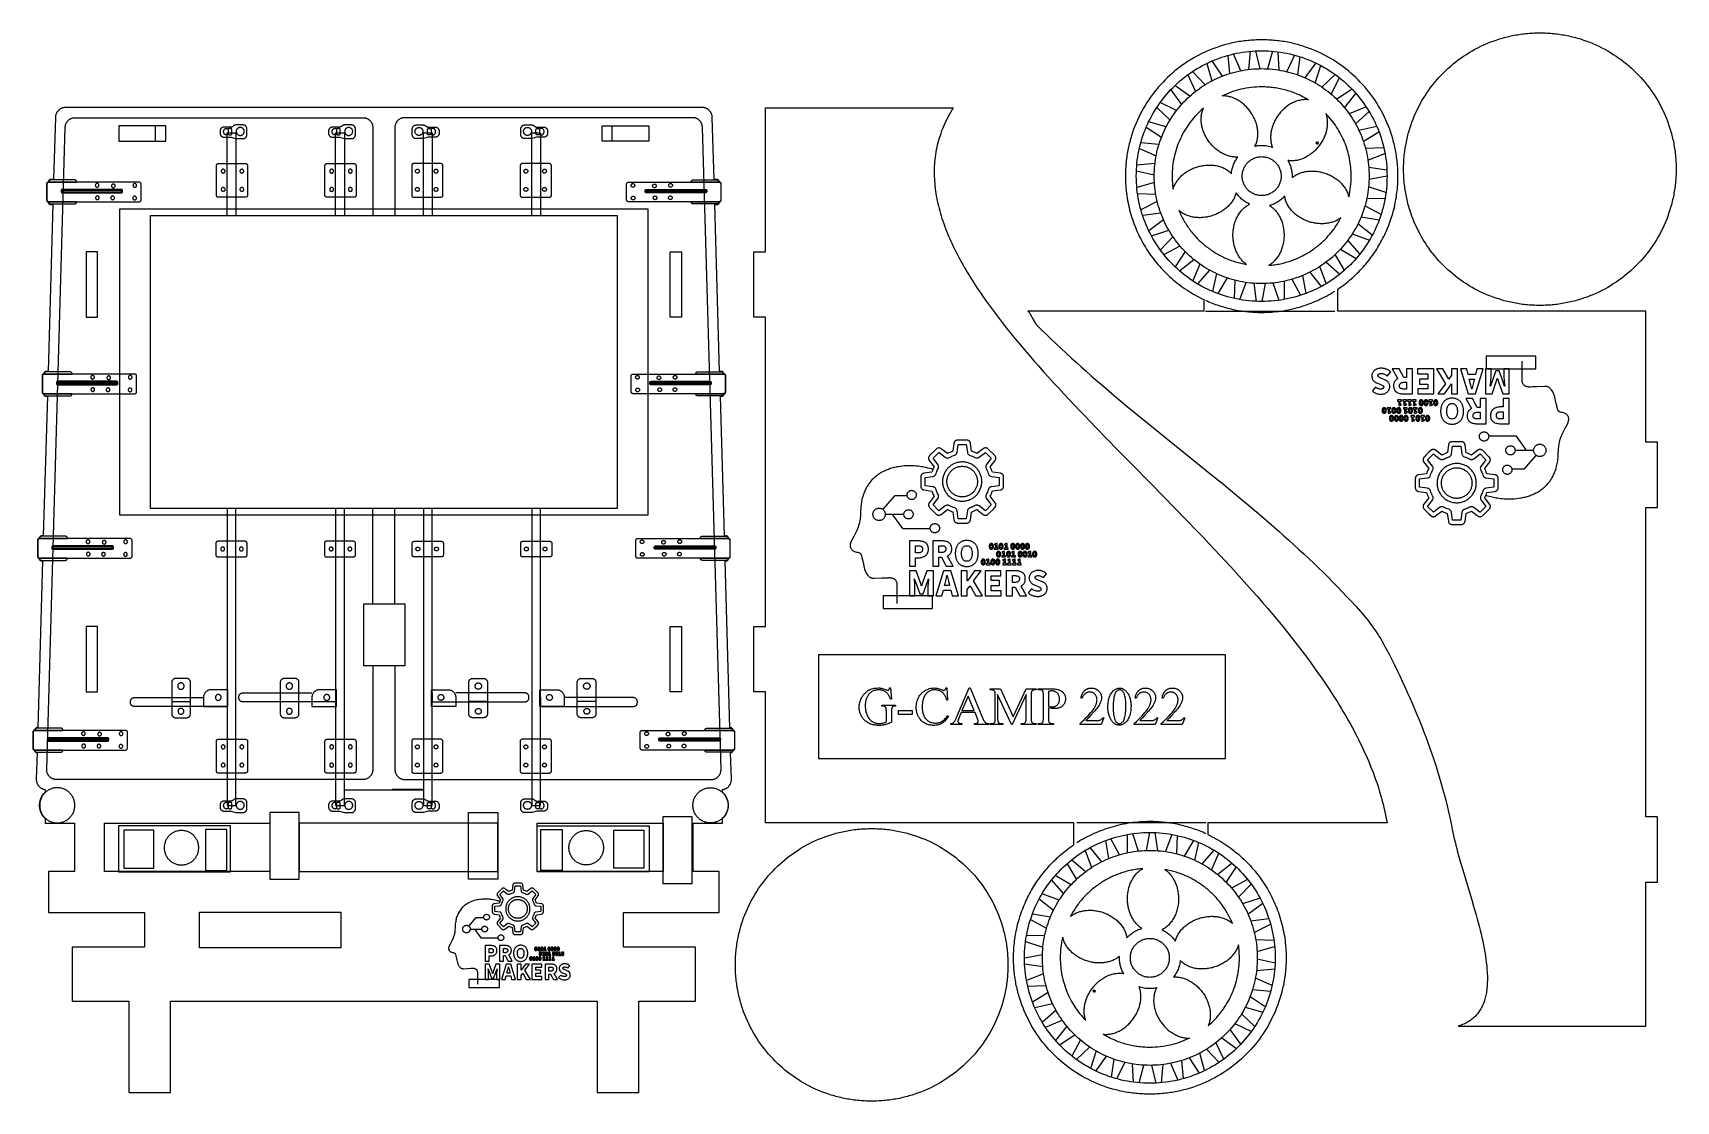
# Model space of a CAD drawing. Extents: x -295 to 296, y -191 to 193.
import ezdxf

# ---------------------------------------------------------------- set-up
doc = ezdxf.new("R2010")
doc.units = 0
doc.layers.add('레이어_1', color=18, linetype='CONTINUOUS')
doc.layers.add('레이어_2', color=1, linetype='CONTINUOUS')

msp = doc.modelspace()

# ---------------------------------------------------------------- linework, layer by layer
at = {"layer": '레이어_1'}
for points in [[(62.62, 93.29), (62.73, 93.2), (62.83, 93.11), (62.94, 93), (63.04, 92.88), (63.24, 92.61), (63.44, 92.32), (63.63, 91.99), (63.83, 91.64), (64.21, 90.91), (64.6, 90.15), (64.8, 89.79), (65, 89.43), (65.2, 89.09), (65.41, 88.78), (65.63, 88.5), (65.73, 88.38), (65.85, 88.26), (67.57, 86.55), (69.3, 84.85), (71.05, 83.17), (72.81, 81.5), (74.57, 79.83), (76.35, 78.18), (78.14, 76.54), (79.94, 74.91), (81.75, 73.29), (83.57, 71.68), (85.4, 70.07), (87.23, 68.48), (89.07, 66.89), (90.92, 65.31), (92.78, 63.73), (94.64, 62.16), (98.38, 59.04), (102.14, 55.94), (105.91, 52.86), (109.7, 49.79), (117.29, 43.66), (124.88, 37.54), (128.67, 34.48), (132.45, 31.4), (136.22, 28.31), (139.97, 25.2), (141.83, 23.64), (143.69, 22.07), (145.55, 20.5), (147.39, 18.92), (149.24, 17.33), (151.07, 15.74), (152.89, 14.14), (154.71, 12.53), (156.52, 10.91), (158.32, 9.28), (160.1, 7.64), (161.88, 5.99), (163.65, 4.33), (165.41, 2.66), (167.15, 0.98), (168.88, -0.71), (170.6, -2.42), (172.31, -4.14), (174, -5.87), (175.68, -7.62), (177.35, -9.38), (179, -11.15), (180.63, -12.94), (182.25, -14.75), (182.92, -15.52), (183.58, -16.29), (184.23, -17.08), (184.87, -17.88), (185.49, -18.68), (186.11, -19.5), (186.71, -20.33), (187.3, -21.16), (187.88, -22.01), (188.44, -22.86), (188.99, -23.72), (189.53, -24.59), (190.05, -25.47), (190.55, -26.35), (191.04, -27.24), (191.52, -28.14), (192.51, -30.06), (193.48, -31.99), (194.45, -33.93), (195.4, -35.87), (196.34, -37.82), (197.26, -39.78), (198.17, -41.75), (199.07, -43.73), (199.96, -45.71), (200.83, -47.7), (201.68, -49.69), (202.52, -51.7), (203.34, -53.71), (204.14, -55.73), (204.93, -57.75), (205.7, -59.78), (206.45, -61.82), (207.18, -63.86), (207.9, -65.91), (208.59, -67.97), (209.27, -70.03), (209.92, -72.09), (210.55, -74.17), (211.16, -76.24), (211.75, -78.33), (212.32, -80.41), (212.86, -82.51), (213.38, -84.6), (213.87, -86.71), (214.35, -88.81), (214.79, -90.92), (215.21, -93.04), (215.43, -94.14), (215.68, -95.26), (215.94, -96.41), (216.22, -97.57), (216.52, -98.76), (216.84, -99.97), (217.17, -101.2), (217.51, -102.45), (218.24, -104.99), (219, -107.58), (220.61, -112.91), (221.43, -115.62), (222.24, -118.35), (223.04, -121.08), (223.82, -123.82), (224.19, -125.18), (224.55, -126.55), (224.91, -127.9), (225.25, -129.25), (225.57, -130.59), (225.88, -131.93), (226.17, -133.25), (226.44, -134.57), (226.7, -135.87), (226.93, -137.16), (227.14, -138.43), (227.32, -139.69), (227.48, -140.93), (227.62, -142.16), (227.72, -143.36), (227.8, -144.54), (227.83, -145.13), (227.85, -145.71), (227.86, -146.28), (227.86, -146.85), (227.86, -147.41), (227.84, -147.96), (227.82, -148.51), (227.79, -149.05), (227.75, -149.59), (227.7, -150.12), (227.64, -150.64), (227.57, -151.16), (227.5, -151.66), (227.41, -152.16), (227.31, -152.66), (227.2, -153.14), (227.09, -153.62), (226.96, -154.09), (226.82, -154.55), (226.67, -155), (226.51, -155.45), (226.34, -155.89), (226.15, -156.31), (225.96, -156.73), (225.75, -157.14), (225.53, -157.54), (225.3, -157.94), (225.06, -158.32), (224.8, -158.69), (224.54, -159.06), (224.25, -159.41), (223.96, -159.75), (223.66, -160.08), (223.34, -160.41), (223, -160.72), (222.66, -161.02), (222.3, -161.31), (221.92, -161.59), (221.54, -161.86), (221.13, -162.12), (220.72, -162.37), (220.29, -162.6), (219.84, -162.83), (219.38, -163.04), (218.9, -163.24), (218.41, -163.42), (217.91, -163.6), (217.39, -163.76), (217.39, -163.76), (284.87, -163.76), (284.87, -112.03), (289.07, -112.03), (289.07, -88.51), (284.87, -88.51), (284.87, 22.64), (289.07, 22.64), (289.07, 46.16), (284.87, 46.16), (284.87, 93.28), (282.91, 93.28), (174.08, 93.28), (174.08, 101.2), (174.71, 101.63), (175.33, 102.07), (175.95, 102.52), (176.55, 102.98), (177.15, 103.44), (177.74, 103.92), (178.32, 104.4), (178.89, 104.89), (179.45, 105.39), (180.01, 105.89), (180.55, 106.41), (181.09, 106.93), (181.62, 107.46), (182.14, 108), (182.65, 108.54), (183.16, 109.09), (183.65, 109.65), (184.14, 110.21), (184.61, 110.79), (185.08, 111.37), (185.54, 111.95), (185.99, 112.55), (186.43, 113.14), (186.86, 113.75), (187.28, 114.36), (187.69, 114.98), (188.09, 115.6), (188.48, 116.23), (188.86, 116.87), (189.24, 117.51), (189.6, 118.15), (189.95, 118.81), (190.3, 119.46), (190.63, 120.13), (190.95, 120.79), (191.27, 121.47), (191.57, 122.14), (191.86, 122.82), (192.15, 123.51), (192.42, 124.2), (192.68, 124.9), (192.93, 125.6), (193.17, 126.3), (193.41, 127.01), (193.63, 127.72), (193.83, 128.43), (194.03, 129.15), (194.22, 129.88), (194.4, 130.6), (194.56, 131.33), (194.72, 132.06), (194.86, 132.8), (194.99, 133.54), (195.12, 134.28), (195.23, 135.02), (195.32, 135.77), (195.41, 136.52), (195.49, 137.27), (195.55, 138.03), (195.6, 138.78), (195.65, 139.54), (195.68, 140.3), (195.69, 141.06), (195.7, 141.83), (195.7, 142.46), (195.68, 143.09), (195.66, 143.72), (195.64, 144.35), (195.6, 144.97), (195.56, 145.6), (195.51, 146.22), (195.45, 146.84), (195.38, 147.45), (195.31, 148.07), (195.22, 148.68), (195.13, 149.29), (195.04, 149.9), (194.93, 150.5), (194.82, 151.1), (194.7, 151.7), (194.58, 152.3), (194.44, 152.89), (194.3, 153.48), (194.16, 154.07), (194, 154.66), (193.84, 155.24), (193.5, 156.4), (193.12, 157.54), (192.73, 158.67), (192.3, 159.79), (191.85, 160.9), (191.37, 161.99), (190.87, 163.07), (190.34, 164.13), (189.79, 165.18), (189.21, 166.22), (188.61, 167.24), (187.98, 168.24), (187.33, 169.22), (186.66, 170.19), (185.96, 171.14), (185.25, 172.08), (184.51, 173), (183.75, 173.89), (182.97, 174.77), (182.17, 175.63), (181.35, 176.48), (180.51, 177.3), (179.65, 178.1), (178.77, 178.88), (177.87, 179.64), (176.95, 180.38), (176.02, 181.09), (175.06, 181.79), (174.1, 182.46), (173.11, 183.11), (172.11, 183.73), (171.09, 184.33), (170.06, 184.91), (169.01, 185.47), (167.94, 185.99), (166.86, 186.5), (165.77, 186.98), (164.67, 187.43), (163.55, 187.85), (162.41, 188.25), (161.27, 188.62), (160.69, 188.8), (160.11, 188.97), (159.53, 189.13), (158.94, 189.28), (158.36, 189.43), (157.77, 189.57), (157.17, 189.71), (156.57, 189.83), (155.97, 189.95), (155.37, 190.06), (154.77, 190.17), (154.16, 190.26), (153.55, 190.35), (152.94, 190.43), (152.33, 190.51), (151.71, 190.57), (151.09, 190.63), (150.47, 190.68), (149.85, 190.73), (149.22, 190.76), (148.59, 190.79), (147.96, 190.81), (147.33, 190.82), (146.7, 190.83), (146.07, 190.82), (145.43, 190.81), (144.8, 190.79), (144.18, 190.76), (143.55, 190.73), (142.93, 190.68), (142.31, 190.63), (141.69, 190.57), (141.07, 190.51), (140.46, 190.43), (139.85, 190.35), (139.24, 190.26), (138.63, 190.17), (138.03, 190.06), (137.42, 189.95), (136.82, 189.83), (136.23, 189.71), (135.63, 189.57), (135.04, 189.43), (134.45, 189.28), (133.87, 189.13), (133.28, 188.97), (132.13, 188.62), (130.98, 188.25), (129.85, 187.85), (128.73, 187.43), (127.63, 186.98), (126.53, 186.5), (125.46, 185.99), (124.39, 185.47), (123.34, 184.91), (122.31, 184.33), (121.29, 183.73), (120.29, 183.11), (119.3, 182.46), (118.33, 181.79), (117.38, 181.09), (116.45, 180.38), (115.53, 179.64), (114.63, 178.88), (113.75, 178.1), (112.89, 177.3), (112.05, 176.48), (111.23, 175.63), (110.43, 174.77), (109.65, 173.89), (108.89, 173), (108.15, 172.08), (107.43, 171.14), (106.74, 170.19), (106.07, 169.22), (105.42, 168.24), (104.79, 167.24), (104.19, 166.22), (103.61, 165.18), (103.06, 164.13), (102.53, 163.07), (102.03, 161.99), (101.55, 160.9), (101.1, 159.79), (100.67, 158.67), (100.27, 157.54), (99.9, 156.4), (99.73, 155.82), (99.56, 155.24), (99.4, 154.66), (99.24, 154.07), (99.09, 153.48), (98.95, 152.89), (98.82, 152.3), (98.69, 151.7), (98.58, 151.1), (98.46, 150.5), (98.36, 149.9), (98.26, 149.29), (98.17, 148.68), (98.09, 148.07), (98.02, 147.45), (97.95, 146.84), (97.89, 146.22), (97.84, 145.6), (97.8, 144.97), (97.76, 144.35), (97.74, 143.72), (97.72, 143.09), (97.7, 142.46), (97.7, 141.83), (97.71, 140.94), (97.73, 140.05), (97.77, 139.17), (97.83, 138.29), (97.9, 137.41), (97.98, 136.53), (98.09, 135.66), (98.2, 134.8), (98.34, 133.93), (98.49, 133.07), (98.65, 132.22), (98.83, 131.37), (99.02, 130.52), (99.23, 129.68), (99.45, 128.84), (99.68, 128.01), (99.94, 127.19), (100.2, 126.37), (100.48, 125.55), (100.77, 124.74), (101.08, 123.94), (101.4, 123.14), (101.73, 122.35), (102.08, 121.57), (102.44, 120.79), (102.82, 120.02), (103.21, 119.26), (103.61, 118.5), (104.02, 117.75), (104.45, 117.01), (104.89, 116.28), (105.34, 115.55), (105.81, 114.83), (106.28, 114.12), (106.77, 113.42), (107.28, 112.73), (107.79, 112.04), (108.32, 111.37), (108.86, 110.7), (109.41, 110.04), (109.97, 109.4), (110.54, 108.76), (111.13, 108.13), (111.72, 107.51), (112.33, 106.9), (112.95, 106.3), (113.58, 105.72), (114.22, 105.14), (114.87, 104.57), (115.53, 104.02), (116.21, 103.47), (116.89, 102.94), (117.58, 102.42), (118.29, 101.91), (119, 101.41), (119.73, 100.92), (120.46, 100.45), (121.2, 99.99), (121.96, 99.54), (122.72, 99.1), (123.49, 98.68), (124.28, 98.27), (125.07, 97.87), (125.87, 97.48), (125.87, 93.28)], [(246.73, 95.33), (246.09, 95.33), (245.46, 95.35), (244.83, 95.37), (244.21, 95.39), (243.58, 95.43), (242.96, 95.47), (242.34, 95.52), (241.72, 95.58), (241.1, 95.65), (240.49, 95.72), (239.88, 95.81), (239.27, 95.9), (238.66, 95.99), (238.05, 96.1), (237.45, 96.21), (236.85, 96.33), (236.26, 96.45), (235.66, 96.59), (235.07, 96.73), (234.48, 96.87), (233.9, 97.03), (233.31, 97.19), (232.16, 97.53), (231.01, 97.91), (229.88, 98.3), (228.76, 98.73), (227.65, 99.18), (226.56, 99.66), (225.48, 100.16), (224.42, 100.69), (223.37, 101.24), (222.34, 101.82), (221.32, 102.42), (220.32, 103.05), (219.33, 103.7), (218.36, 104.37), (217.41, 105.07), (216.48, 105.78), (215.56, 106.52), (214.66, 107.28), (213.78, 108.06), (212.92, 108.86), (212.08, 109.68), (211.26, 110.52), (210.46, 111.38), (209.68, 112.26), (208.92, 113.16), (208.18, 114.08), (207.46, 115.01), (206.77, 115.97), (206.1, 116.93), (205.45, 117.92), (204.82, 118.92), (204.22, 119.94), (203.64, 120.97), (203.09, 122.02), (202.56, 123.09), (202.06, 124.17), (201.58, 125.26), (201.13, 126.36), (200.7, 127.48), (200.3, 128.62), (199.93, 129.76), (199.76, 130.34), (199.59, 130.92), (199.43, 131.5), (199.27, 132.09), (199.12, 132.67), (198.98, 133.26), (198.85, 133.86), (198.72, 134.46), (198.6, 135.06), (198.49, 135.66), (198.39, 136.26), (198.29, 136.87), (198.2, 137.48), (198.12, 138.09), (198.05, 138.7), (197.98, 139.32), (197.92, 139.94), (197.87, 140.56), (197.83, 141.18), (197.79, 141.81), (197.76, 142.44), (197.74, 143.07), (197.73, 143.7), (197.73, 144.33), (197.73, 144.96), (197.74, 145.6), (197.76, 146.23), (197.79, 146.85), (197.83, 147.48), (197.87, 148.1), (197.92, 148.72), (197.98, 149.34), (198.05, 149.96), (198.12, 150.57), (198.2, 151.18), (198.29, 151.79), (198.39, 152.4), (198.49, 153), (198.6, 153.61), (198.72, 154.21), (198.85, 154.8), (198.98, 155.4), (199.12, 155.99), (199.27, 156.58), (199.43, 157.16), (199.59, 157.75), (199.93, 158.9), (200.3, 160.05), (200.7, 161.18), (201.13, 162.3), (201.58, 163.4), (202.06, 164.5), (202.56, 165.57), (203.09, 166.64), (203.64, 167.69), (204.22, 168.72), (204.82, 169.74), (205.45, 170.74), (206.1, 171.73), (206.77, 172.7), (207.46, 173.65), (208.18, 174.58), (208.92, 175.5), (209.68, 176.4), (210.46, 177.28), (211.26, 178.14), (212.08, 178.98), (212.92, 179.8), (213.78, 180.6), (214.66, 181.38), (215.56, 182.14), (216.48, 182.88), (217.41, 183.6), (218.36, 184.29), (219.33, 184.96), (220.32, 185.61), (221.32, 186.24), (222.34, 186.84), (223.37, 187.42), (224.42, 187.97), (225.48, 188.5), (226.56, 189), (227.65, 189.48), (228.76, 189.93), (229.88, 190.36), (231.01, 190.76), (232.16, 191.13), (232.73, 191.3), (233.31, 191.47), (233.9, 191.63), (234.48, 191.79), (235.07, 191.94), (235.66, 192.08), (236.26, 192.21), (236.85, 192.34), (237.45, 192.45), (238.05, 192.57), (238.66, 192.67), (239.27, 192.77), (239.88, 192.86), (240.49, 192.94), (241.1, 193.01), (241.72, 193.08), (242.34, 193.14), (242.96, 193.19), (243.58, 193.23), (244.21, 193.27), (244.83, 193.3), (245.46, 193.31), (246.09, 193.33), (246.73, 193.33), (247.36, 193.33), (247.99, 193.31), (248.62, 193.3), (249.25, 193.27), (249.87, 193.23), (250.5, 193.19), (251.12, 193.14), (251.74, 193.08), (252.35, 193.01), (252.97, 192.94), (253.58, 192.86), (254.19, 192.77), (254.8, 192.67), (255.4, 192.57), (256, 192.45), (256.6, 192.34), (257.2, 192.21), (257.79, 192.08), (258.39, 191.94), (258.97, 191.79), (259.56, 191.63), (260.14, 191.47), (261.3, 191.13), (262.44, 190.76), (263.58, 190.36), (264.69, 189.93), (265.8, 189.48), (266.89, 189), (267.97, 188.5), (269.04, 187.97), (270.08, 187.42), (271.12, 186.84), (272.14, 186.24), (273.14, 185.61), (274.12, 184.96), (275.09, 184.29), (276.05, 183.6), (276.98, 182.88), (277.9, 182.14), (278.79, 181.38), (279.67, 180.6), (280.53, 179.8), (281.38, 178.98), (282.2, 178.14), (283, 177.28), (283.78, 176.4), (284.54, 175.5), (285.28, 174.58), (285.99, 173.65), (286.69, 172.7), (287.36, 171.73), (288.01, 170.74), (288.63, 169.74), (289.24, 168.72), (289.81, 167.69), (290.37, 166.64), (290.9, 165.57), (291.4, 164.5), (291.88, 163.4), (292.33, 162.3), (292.75, 161.18), (293.15, 160.05), (293.52, 158.9), (293.7, 158.33), (293.87, 157.75), (294.03, 157.16), (294.19, 156.58), (294.33, 155.99), (294.47, 155.4), (294.61, 154.8), (294.73, 154.21), (294.85, 153.61), (294.96, 153), (295.07, 152.4), (295.16, 151.79), (295.25, 151.18), (295.33, 150.57), (295.41, 149.96), (295.47, 149.34), (295.53, 148.72), (295.58, 148.1), (295.63, 147.48), (295.66, 146.85), (295.69, 146.23), (295.71, 145.6), (295.72, 144.96), (295.73, 144.33), (295.72, 143.7), (295.71, 143.07), (295.69, 142.44), (295.66, 141.81), (295.63, 141.18), (295.58, 140.56), (295.53, 139.94), (295.47, 139.32), (295.41, 138.7), (295.33, 138.09), (295.25, 137.48), (295.16, 136.87), (295.07, 136.26), (294.96, 135.66), (294.85, 135.06), (294.73, 134.46), (294.61, 133.86), (294.47, 133.26), (294.33, 132.67), (294.19, 132.09), (294.03, 131.5), (293.87, 130.92), (293.52, 129.76), (293.15, 128.62), (292.75, 127.48), (292.33, 126.36), (291.88, 125.26), (291.4, 124.17), (290.9, 123.09), (290.37, 122.02), (289.81, 120.97), (289.24, 119.94), (288.63, 118.92), (288.01, 117.92), (287.36, 116.93), (286.69, 115.97), (285.99, 115.01), (285.28, 114.08), (284.54, 113.16), (283.78, 112.26), (283, 111.38), (282.2, 110.52), (281.38, 109.68), (280.53, 108.86), (279.67, 108.06), (278.79, 107.28), (277.9, 106.52), (276.98, 105.78), (276.05, 105.07), (275.09, 104.37), (274.12, 103.7), (273.14, 103.05), (272.14, 102.42), (271.12, 101.82), (270.08, 101.24), (269.04, 100.69), (267.97, 100.16), (266.89, 99.66), (265.8, 99.18), (264.69, 98.73), (263.58, 98.3), (262.44, 97.91), (261.3, 97.53), (260.72, 97.36), (260.14, 97.19), (259.56, 97.03), (258.97, 96.87), (258.39, 96.73), (257.79, 96.59), (257.2, 96.45), (256.6, 96.33), (256, 96.21), (255.4, 96.1), (254.8, 95.99), (254.19, 95.9), (253.58, 95.81), (252.97, 95.72), (252.35, 95.65), (251.74, 95.58), (251.12, 95.52), (250.5, 95.47), (249.87, 95.43), (249.25, 95.39), (248.62, 95.37), (247.99, 95.35), (247.36, 95.33)], [(-168.94, -154.78), (-168.45, -154.78), (-92.22, -154.78), (-92.22, -187.49), (-92.21, -187.54), (-92.18, -187.59), (-92.13, -187.62), (-92.08, -187.63), (-77.44, -187.63), (-77.39, -187.62), (-77.34, -187.59), (-77.31, -187.54), (-77.3, -187.49), (-77.3, -154.78), (-57.01, -154.78), (-56.96, -154.76), (-56.91, -154.73), (-56.88, -154.69), (-56.87, -154.64), (-56.87, -135.58), (-56.88, -135.53), (-56.91, -135.48), (-56.96, -135.45), (-57.01, -135.44), (-82.83, -135.44), (-82.83, -122.91), (-48.47, -122.91), (-48.42, -122.9), (-48.37, -122.87), (-48.34, -122.82), (-48.33, -122.77), (-48.33, -108.31), (-48.34, -108.26), (-48.37, -108.21), (-48.42, -108.18), (-48.47, -108.17), (-57.71, -108.17), (-57.71, -90.84), (-47.29, -90.84), (-47.23, -90.83), (-47.19, -90.8), (-47.16, -90.76), (-47.15, -90.7), (-47.14, -89.16), (-46.9, -88.93), (-46.67, -88.68), (-46.45, -88.43), (-46.25, -88.16), (-46.06, -87.89), (-45.89, -87.61), (-45.73, -87.31), (-45.59, -87.01), (-45.46, -86.7), (-45.35, -86.39), (-45.26, -86.07), (-45.18, -85.74), (-45.11, -85.41), (-45.07, -85.08), (-45.04, -84.74), (-45.03, -84.39), (-45.04, -84.05), (-45.07, -83.71), (-45.11, -83.38), (-45.18, -83.05), (-45.25, -82.72), (-45.35, -82.4), (-45.46, -82.09), (-45.59, -81.78), (-45.73, -81.48), (-45.89, -81.18), (-46.06, -80.9), (-46.25, -80.62), (-46.46, -80.35), (-46.67, -80.1), (-46.9, -79.85), (-47.15, -79.62), (-47.15, -78.88), (-47.15, -78.86), (-47.15, -78.72), (-46.98, -78.69), (-46.81, -78.66), (-46.64, -78.62), (-46.48, -78.57), (-46.32, -78.51), (-46.17, -78.45), (-46.02, -78.38), (-45.87, -78.31), (-45.72, -78.23), (-45.58, -78.14), (-45.32, -77.94), (-45.07, -77.72), (-44.85, -77.49), (-44.64, -77.23), (-44.46, -76.95), (-44.38, -76.81), (-44.31, -76.66), (-44.24, -76.51), (-44.18, -76.35), (-44.12, -76.19), (-44.08, -76.03), (-44.04, -75.86), (-44.01, -75.7), (-43.98, -75.53), (-43.97, -75.35), (-43.96, -75.18), (-43.96, -75), (-44.24, -65.45), (-44.18, -65.45), (-44.09, -65.45), (-44.01, -65.44), (-43.93, -65.42), (-43.86, -65.39), (-43.78, -65.35), (-43.71, -65.31), (-43.59, -65.21), (-43.54, -65.16), (-43.49, -65.09), (-43.45, -65.02), (-43.41, -64.95), (-43.38, -64.88), (-43.36, -64.8), (-43.35, -64.72), (-43.34, -64.63), (-43.21, -64.58), (-43.09, -64.51), (-42.99, -64.43), (-42.9, -64.33), (-42.83, -64.22), (-42.78, -64.09), (-42.74, -63.96), (-42.73, -63.82), (-42.73, -58.16), (-42.74, -58.01), (-42.78, -57.87), (-42.84, -57.75), (-42.92, -57.63), (-43.02, -57.53), (-43.13, -57.44), (-43.26, -57.38), (-43.4, -57.34), (-43.41, -57.25), (-43.42, -57.17), (-43.44, -57.09), (-43.47, -57.02), (-43.51, -56.95), (-43.55, -56.88), (-43.66, -56.76), (-43.78, -56.66), (-43.85, -56.62), (-43.92, -56.59), (-44, -56.56), (-44.07, -56.54), (-44.16, -56.53), (-44.24, -56.52), (-44.49, -56.52), (-46.23, 3.54), (-45.82, 3.54), (-45.74, 3.54), (-45.65, 3.56), (-45.58, 3.58), (-45.5, 3.6), (-45.43, 3.64), (-45.36, 3.68), (-45.23, 3.78), (-45.18, 3.84), (-45.13, 3.9), (-45.09, 3.97), (-45.05, 4.04), (-45.02, 4.12), (-45, 4.19), (-44.99, 4.28), (-44.98, 4.36), (-44.85, 4.41), (-44.74, 4.48), (-44.63, 4.56), (-44.54, 4.66), (-44.47, 4.78), (-44.42, 4.9), (-44.39, 5.03), (-44.37, 5.17), (-44.37, 10.83), (-44.39, 10.98), (-44.42, 11.12), (-44.48, 11.25), (-44.56, 11.36), (-44.66, 11.46), (-44.77, 11.55), (-44.9, 11.61), (-45.04, 11.66), (-45.05, 11.74), (-45.06, 11.82), (-45.09, 11.9), (-45.12, 11.97), (-45.15, 12.05), (-45.2, 12.11), (-45.3, 12.23), (-45.42, 12.33), (-45.49, 12.37), (-45.56, 12.41), (-45.64, 12.43), (-45.72, 12.45), (-45.8, 12.47), (-45.88, 12.47), (-46.49, 12.47), (-47.94, 62.67), (-47.46, 62.67), (-47.38, 62.68), (-47.3, 62.69), (-47.22, 62.71), (-47.14, 62.74), (-47.07, 62.77), (-47, 62.81), (-46.88, 62.91), (-46.82, 62.97), (-46.77, 63.04), (-46.73, 63.1), (-46.7, 63.18), (-46.67, 63.25), (-46.64, 63.33), (-46.63, 63.41), (-46.62, 63.5), (-46.5, 63.55), (-46.38, 63.61), (-46.27, 63.7), (-46.19, 63.8), (-46.11, 63.91), (-46.06, 64.03), (-46.03, 64.17), (-46.02, 64.3), (-46.02, 69.97), (-46.03, 70.12), (-46.07, 70.25), (-46.13, 70.38), (-46.21, 70.5), (-46.3, 70.6), (-46.42, 70.68), (-46.55, 70.75), (-46.69, 70.79), (-46.69, 70.88), (-46.71, 70.96), (-46.73, 71.03), (-46.76, 71.11), (-46.8, 71.18), (-46.84, 71.25), (-46.94, 71.37), (-47.06, 71.47), (-47.13, 71.51), (-47.2, 71.54), (-47.28, 71.57), (-47.36, 71.59), (-47.44, 71.6), (-47.53, 71.61), (-48.2, 71.61), (-49.93, 131.67), (-49.11, 131.67), (-49.02, 131.67), (-48.94, 131.68), (-48.86, 131.7), (-48.78, 131.73), (-48.71, 131.77), (-48.64, 131.81), (-48.52, 131.91), (-48.47, 131.97), (-48.42, 132.03), (-48.37, 132.1), (-48.34, 132.17), (-48.31, 132.24), (-48.29, 132.32), (-48.27, 132.4), (-48.27, 132.49), (-48.14, 132.54), (-48.02, 132.61), (-47.92, 132.69), (-47.83, 132.79), (-47.76, 132.9), (-47.7, 133.03), (-47.67, 133.16), (-47.66, 133.3), (-47.66, 138.96), (-47.67, 139.11), (-47.71, 139.25), (-47.77, 139.37), (-47.85, 139.49), (-47.95, 139.59), (-48.06, 139.68), (-48.19, 139.74), (-48.33, 139.78), (-48.34, 139.87), (-48.35, 139.95), (-48.37, 140.03), (-48.4, 140.1), (-48.44, 140.17), (-48.48, 140.24), (-48.58, 140.36), (-48.71, 140.46), (-48.78, 140.5), (-48.85, 140.53), (-48.92, 140.56), (-49, 140.58), (-49.08, 140.59), (-49.17, 140.6), (-50.19, 140.6), (-50.84, 162.95), (-50.85, 163.13), (-50.87, 163.31), (-50.89, 163.49), (-50.93, 163.66), (-50.97, 163.84), (-51.03, 164), (-51.09, 164.17), (-51.15, 164.33), (-51.23, 164.49), (-51.31, 164.64), (-51.4, 164.79), (-51.49, 164.93), (-51.6, 165.07), (-51.71, 165.2), (-51.82, 165.33), (-51.94, 165.45), (-52.07, 165.57), (-52.2, 165.68), (-52.33, 165.78), (-52.47, 165.88), (-52.62, 165.97), (-52.77, 166.06), (-52.93, 166.14), (-53.08, 166.21), (-53.25, 166.27), (-53.41, 166.32), (-53.58, 166.37), (-53.76, 166.41), (-53.93, 166.44), (-54.11, 166.46), (-54.29, 166.48), (-54.48, 166.48), (-164.95, 166.48), (-168.94, 166.48), (-172.93, 166.48), (-283.4, 166.48), (-283.59, 166.48), (-283.77, 166.46), (-283.95, 166.44), (-284.12, 166.41), (-284.3, 166.37), (-284.47, 166.32), (-284.63, 166.27), (-284.79, 166.21), (-284.95, 166.14), (-285.11, 166.06), (-285.26, 165.97), (-285.4, 165.88), (-285.55, 165.78), (-285.68, 165.68), (-285.81, 165.57), (-285.94, 165.45), (-286.06, 165.33), (-286.17, 165.2), (-286.28, 165.07), (-286.38, 164.93), (-286.48, 164.79), (-286.57, 164.64), (-286.65, 164.49), (-286.73, 164.33), (-286.79, 164.17), (-286.85, 164), (-286.91, 163.84), (-286.95, 163.66), (-286.99, 163.49), (-287.01, 163.31), (-287.03, 163.13), (-287.04, 162.95), (-287.69, 140.6), (-288.71, 140.6), (-288.8, 140.59), (-288.88, 140.58), (-288.96, 140.56), (-289.03, 140.53), (-289.1, 140.5), (-289.17, 140.46), (-289.3, 140.36), (-289.4, 140.24), (-289.44, 140.17), (-289.48, 140.1), (-289.51, 140.03), (-289.53, 139.95), (-289.54, 139.87), (-289.55, 139.78), (-289.69, 139.74), (-289.82, 139.68), (-289.93, 139.59), (-290.03, 139.49), (-290.11, 139.37), (-290.17, 139.25), (-290.21, 139.11), (-290.22, 138.96), (-290.22, 133.3), (-290.21, 133.16), (-290.17, 133.03), (-290.12, 132.9), (-290.05, 132.79), (-289.96, 132.69), (-289.86, 132.61), (-289.74, 132.54), (-289.61, 132.49), (-289.61, 132.4), (-289.59, 132.32), (-289.57, 132.24), (-289.54, 132.17), (-289.51, 132.1), (-289.46, 132.03), (-289.36, 131.91), (-289.3, 131.85), (-289.24, 131.81), (-289.17, 131.77), (-289.1, 131.73), (-289.02, 131.7), (-288.94, 131.68), (-288.86, 131.67), (-288.77, 131.67), (-287.95, 131.67), (-289.68, 71.61), (-290.35, 71.61), (-290.44, 71.6), (-290.52, 71.59), (-290.6, 71.57), (-290.67, 71.54), (-290.75, 71.51), (-290.82, 71.47), (-290.94, 71.37), (-291.04, 71.25), (-291.08, 71.18), (-291.12, 71.11), (-291.15, 71.03), (-291.17, 70.96), (-291.19, 70.88), (-291.19, 70.79), (-291.33, 70.75), (-291.46, 70.68), (-291.58, 70.6), (-291.67, 70.5), (-291.75, 70.38), (-291.81, 70.25), (-291.85, 70.12), (-291.86, 69.97), (-291.86, 64.3), (-291.85, 64.17), (-291.82, 64.03), (-291.76, 63.91), (-291.69, 63.8), (-291.6, 63.7), (-291.5, 63.61), (-291.38, 63.55), (-291.25, 63.5), (-291.25, 63.41), (-291.23, 63.33), (-291.21, 63.25), (-291.18, 63.18), (-291.15, 63.1), (-291.11, 63.04), (-291, 62.91), (-290.94, 62.86), (-290.88, 62.81), (-290.81, 62.77), (-290.74, 62.74), (-290.66, 62.71), (-290.58, 62.69), (-290.5, 62.68), (-290.42, 62.67), (-289.94, 62.67), (-291.39, 12.47), (-292, 12.47), (-292.08, 12.47), (-292.16, 12.45), (-292.24, 12.43), (-292.32, 12.41), (-292.39, 12.37), (-292.46, 12.33), (-292.58, 12.23), (-292.68, 12.11), (-292.73, 12.05), (-292.76, 11.97), (-292.79, 11.9), (-292.81, 11.82), (-292.83, 11.74), (-292.84, 11.66), (-292.98, 11.61), (-293.1, 11.55), (-293.22, 11.46), (-293.32, 11.36), (-293.4, 11.25), (-293.45, 11.12), (-293.49, 10.98), (-293.5, 10.83), (-293.5, 5.17), (-293.49, 5.03), (-293.46, 4.9), (-293.41, 4.78), (-293.34, 4.66), (-293.25, 4.56), (-293.14, 4.48), (-293.03, 4.41), (-292.9, 4.36), (-292.89, 4.28), (-292.88, 4.19), (-292.86, 4.12), (-292.83, 4.04), (-292.79, 3.97), (-292.75, 3.9), (-292.65, 3.78), (-292.59, 3.73), (-292.52, 3.68), (-292.45, 3.64), (-292.38, 3.6), (-292.3, 3.58), (-292.22, 3.56), (-292.14, 3.54), (-292.06, 3.54), (-291.65, 3.54), (-293.38, -56.52), (-293.64, -56.52), (-293.72, -56.53), (-293.8, -56.54), (-293.88, -56.56), (-293.96, -56.59), (-294.03, -56.62), (-294.1, -56.66), (-294.22, -56.76), (-294.33, -56.88), (-294.37, -56.95), (-294.41, -57.02), (-294.44, -57.09), (-294.46, -57.17), (-294.47, -57.25), (-294.48, -57.34), (-294.62, -57.38), (-294.75, -57.44), (-294.86, -57.53), (-294.96, -57.63), (-295.04, -57.75), (-295.1, -57.87), (-295.13, -58.01), (-295.15, -58.16), (-295.15, -63.82), (-295.14, -63.96), (-295.1, -64.09), (-295.05, -64.22), (-294.98, -64.33), (-294.89, -64.43), (-294.79, -64.51), (-294.67, -64.58), (-294.54, -64.63), (-294.53, -64.72), (-294.52, -64.8), (-294.5, -64.88), (-294.47, -64.95), (-294.43, -65.02), (-294.39, -65.09), (-294.29, -65.21), (-294.23, -65.27), (-294.16, -65.31), (-294.1, -65.35), (-294.02, -65.39), (-293.95, -65.42), (-293.87, -65.44), (-293.79, -65.45), (-293.7, -65.45), (-293.64, -65.45), (-293.92, -75), (-293.92, -75.18), (-293.91, -75.35), (-293.9, -75.53), (-293.87, -75.7), (-293.84, -75.86), (-293.8, -76.03), (-293.76, -76.19), (-293.7, -76.35), (-293.64, -76.51), (-293.57, -76.66), (-293.5, -76.81), (-293.42, -76.95), (-293.24, -77.23), (-293.03, -77.49), (-292.81, -77.72), (-292.56, -77.94), (-292.3, -78.14), (-292.16, -78.23), (-292.01, -78.31), (-291.86, -78.38), (-291.71, -78.45), (-291.56, -78.51), (-291.4, -78.57), (-291.24, -78.62), (-291.07, -78.66), (-290.9, -78.69), (-290.73, -78.72), (-290.73, -78.86), (-290.73, -78.88), (-290.73, -79.62), (-290.98, -79.85), (-291.21, -80.1), (-291.42, -80.35), (-291.63, -80.62), (-291.82, -80.9), (-291.99, -81.18), (-292.15, -81.48), (-292.29, -81.78), (-292.42, -82.09), (-292.53, -82.4), (-292.62, -82.72), (-292.7, -83.05), (-292.76, -83.38), (-292.81, -83.71), (-292.84, -84.05), (-292.84, -84.39), (-292.84, -84.74), (-292.81, -85.08), (-292.76, -85.41), (-292.7, -85.74), (-292.62, -86.07), (-292.53, -86.39), (-292.42, -86.7), (-292.29, -87.01), (-292.15, -87.31), (-291.99, -87.61), (-291.82, -87.89), (-291.63, -88.16), (-291.43, -88.43), (-291.21, -88.68), (-290.98, -88.93), (-290.74, -89.16), (-290.73, -90.7), (-290.72, -90.76), (-290.69, -90.8), (-290.65, -90.83), (-290.59, -90.84), (-280.17, -90.84), (-280.17, -108.17), (-289.41, -108.17), (-289.46, -108.18), (-289.51, -108.21), (-289.54, -108.26), (-289.55, -108.31), (-289.55, -122.77), (-289.54, -122.82), (-289.51, -122.87), (-289.46, -122.9), (-289.41, -122.91), (-255.05, -122.91), (-255.05, -135.44), (-280.87, -135.44), (-280.92, -135.45), (-280.97, -135.48), (-281, -135.53), (-281.01, -135.58), (-281.01, -154.64), (-281, -154.69), (-280.97, -154.73), (-280.92, -154.76), (-280.87, -154.78), (-260.58, -154.78), (-260.58, -187.49), (-260.56, -187.54), (-260.53, -187.59), (-260.49, -187.62), (-260.44, -187.63), (-245.8, -187.63), (-245.75, -187.62), (-245.7, -187.59), (-245.67, -187.54), (-245.66, -187.49), (-245.66, -154.78), (-169.43, -154.78)], [(79.1, -98.62), (79.1, -90.7), (-29.73, -90.7), (-31.69, -90.7), (-31.69, -43.58), (-35.89, -43.58), (-35.89, -20.06), (-31.69, -20.06), (-31.69, 91.09), (-35.89, 91.09), (-35.89, 114.61), (-31.69, 114.61), (-31.69, 166.34), (35.8, 166.34), (35.29, 165.52), (34.8, 164.7), (34.33, 163.88), (33.89, 163.05), (33.46, 162.22), (33.06, 161.39), (32.67, 160.56), (32.3, 159.72), (31.96, 158.88), (31.63, 158.05), (31.32, 157.2), (31.04, 156.36), (30.77, 155.52), (30.52, 154.67), (30.29, 153.82), (30.07, 152.97), (29.88, 152.12), (29.71, 151.27), (29.55, 150.41), (29.41, 149.55), (29.29, 148.69), (29.19, 147.83), (29.1, 146.97), (29.04, 146.1), (28.99, 145.24), (28.96, 144.37), (28.94, 143.5), (28.94, 142.63), (28.96, 141.75), (29, 140.88), (29.05, 140), (29.12, 139.12), (29.21, 138.24), (29.31, 137.35), (29.43, 136.47), (29.56, 135.58), (29.71, 134.69), (29.87, 133.8), (30.05, 132.91), (30.25, 132.02), (30.46, 131.12), (30.69, 130.23), (30.93, 129.33), (31.19, 128.43), (31.46, 127.52), (31.74, 126.62), (32.04, 125.71), (32.36, 124.81), (32.68, 123.9), (33.03, 122.99), (33.38, 122.08), (33.75, 121.16), (34.13, 120.25), (34.53, 119.33), (34.94, 118.41), (35.36, 117.49), (35.8, 116.57), (36.25, 115.64), (36.71, 114.72), (37.18, 113.79), (37.67, 112.86), (38.17, 111.93), (38.68, 111), (39.2, 110.07), (39.73, 109.13), (40.28, 108.19), (40.84, 107.26), (41.41, 106.32), (41.99, 105.38), (42.58, 104.43), (43.18, 103.49), (43.79, 102.54), (44.42, 101.59), (45.05, 100.65), (45.7, 99.7), (46.35, 98.74), (47.69, 96.84), (49.07, 94.92), (50.49, 93), (51.95, 91.07), (53.44, 89.14), (54.97, 87.21), (56.53, 85.26), (58.12, 83.31), (59.74, 81.36), (61.4, 79.4), (63.08, 77.43), (64.79, 75.46), (66.53, 73.49), (68.3, 71.5), (70.09, 69.52), (71.9, 67.53), (73.73, 65.53), (75.59, 63.53), (77.47, 61.52), (79.36, 59.51), (81.28, 57.49), (83.21, 55.47), (87.11, 51.41), (91.07, 47.33), (95.08, 43.23), (99.12, 39.12), (107.27, 30.84), (111.36, 26.67), (115.45, 22.49), (119.53, 18.29), (123.59, 14.07), (125.61, 11.96), (127.62, 9.84), (129.62, 7.72), (131.62, 5.6), (133.6, 3.47), (135.57, 1.34), (137.52, -0.8), (139.46, -2.93), (141.38, -5.08), (143.29, -7.22), (145.18, -9.37), (147.05, -11.52), (148.9, -13.68), (150.72, -15.83), (152.52, -18), (154.3, -20.16), (156.06, -22.33), (157.79, -24.5), (159.49, -26.67), (161.16, -28.85), (162.8, -31.02), (164.41, -33.21), (165.99, -35.39), (167.54, -37.58), (168.3, -38.67), (169.05, -39.76), (169.79, -40.86), (170.53, -41.96), (171.25, -43.05), (171.97, -44.15), (172.67, -45.25), (173.37, -46.35), (174.06, -47.45), (174.73, -48.55), (175.4, -49.65), (176.06, -50.75), (176.7, -51.85), (177.34, -52.95), (177.97, -54.05), (178.58, -55.16), (179.18, -56.26), (179.78, -57.36), (180.36, -58.47), (180.93, -59.57), (181.49, -60.68), (182.04, -61.79), (182.58, -62.89), (183.1, -64), (183.61, -65.11), (184.11, -66.22), (184.6, -67.32), (185.08, -68.43), (185.54, -69.54), (185.99, -70.65), (186.43, -71.76), (186.85, -72.87), (187.27, -73.99), (187.66, -75.1), (188.05, -76.21), (188.42, -77.32), (188.78, -78.43), (189.12, -79.55), (189.46, -80.66), (189.77, -81.78), (190.07, -82.89), (190.36, -84.01), (190.63, -85.12), (190.89, -86.24), (191.14, -87.35), (191.37, -88.47), (191.58, -89.59), (191.78, -90.7), (127.31, -90.7), (127.32, -94.9), (128.12, -95.29), (128.91, -95.68), (129.69, -96.1), (130.46, -96.52), (131.23, -96.96), (131.98, -97.41), (132.72, -97.87), (133.46, -98.34), (134.18, -98.83), (134.9, -99.33), (135.6, -99.84), (136.29, -100.36), (136.98, -100.89), (137.65, -101.44), (138.31, -101.99), (138.96, -102.56), (139.61, -103.14), (140.24, -103.72), (140.85, -104.32), (141.46, -104.93), (142.06, -105.55), (142.64, -106.18), (143.22, -106.82), (143.78, -107.46), (144.33, -108.12), (144.87, -108.79), (145.39, -109.46), (145.91, -110.15), (146.41, -110.84), (146.9, -111.54), (147.38, -112.25), (147.84, -112.97), (148.3, -113.7), (148.74, -114.43), (149.16, -115.17), (149.58, -115.92), (149.98, -116.68), (150.37, -117.44), (150.74, -118.21), (151.1, -118.99), (151.45, -119.77), (151.78, -120.56), (152.1, -121.36), (152.41, -122.16), (152.7, -122.97), (152.98, -123.79), (153.25, -124.61), (153.5, -125.43), (153.74, -126.26), (153.96, -127.1), (154.16, -127.94), (154.36, -128.79), (154.54, -129.64), (154.7, -130.49), (154.85, -131.35), (154.98, -132.21), (155.1, -133.08), (155.2, -133.95), (155.29, -134.83), (155.36, -135.7), (155.41, -136.59), (155.45, -137.47), (155.48, -138.36), (155.48, -139.25), (155.48, -139.88), (155.47, -140.51), (155.45, -141.14), (155.42, -141.77), (155.39, -142.39), (155.34, -143.02), (155.29, -143.64), (155.23, -144.26), (155.17, -144.87), (155.09, -145.49), (155.01, -146.1), (154.92, -146.71), (154.82, -147.32), (154.72, -147.92), (154.61, -148.52), (154.49, -149.12), (154.36, -149.72), (154.23, -150.31), (154.09, -150.9), (153.94, -151.49), (153.79, -152.08), (153.63, -152.66), (153.28, -153.82), (152.91, -154.96), (152.51, -156.09), (152.09, -157.21), (151.63, -158.32), (151.16, -159.41), (150.65, -160.49), (150.12, -161.55), (149.57, -162.6), (148.99, -163.64), (148.39, -164.65), (147.77, -165.66), (147.12, -166.64), (146.44, -167.61), (145.75, -168.56), (145.03, -169.5), (144.3, -170.41), (143.54, -171.31), (142.76, -172.19), (141.95, -173.05), (141.13, -173.89), (140.29, -174.72), (139.43, -175.52), (138.55, -176.3), (137.65, -177.06), (136.74, -177.8), (135.8, -178.51), (134.85, -179.21), (133.88, -179.88), (132.9, -180.53), (131.89, -181.15), (130.87, -181.75), (129.84, -182.33), (128.79, -182.89), (127.73, -183.41), (126.65, -183.92), (125.56, -184.4), (124.45, -184.85), (123.33, -185.27), (122.2, -185.67), (121.06, -186.04), (120.48, -186.22), (119.9, -186.39), (119.32, -186.55), (118.73, -186.7), (118.14, -186.85), (117.55, -186.99), (116.96, -187.12), (116.36, -187.25), (115.76, -187.37), (115.16, -187.48), (114.55, -187.59), (113.95, -187.68), (113.34, -187.77), (112.73, -187.85), (112.11, -187.93), (111.49, -187.99), (110.88, -188.05), (110.25, -188.1), (109.63, -188.15), (109.01, -188.18), (108.38, -188.21), (107.75, -188.23), (107.12, -188.24), (106.48, -188.25), (105.85, -188.24), (105.22, -188.23), (104.59, -188.21), (103.96, -188.18), (103.34, -188.15), (102.71, -188.1), (102.09, -188.05), (101.47, -187.99), (100.86, -187.93), (100.24, -187.85), (99.63, -187.77), (99.02, -187.68), (98.42, -187.59), (97.81, -187.48), (97.21, -187.37), (96.61, -187.25), (96.01, -187.12), (95.42, -186.99), (94.83, -186.85), (94.24, -186.7), (93.65, -186.55), (93.07, -186.39), (91.91, -186.04), (90.77, -185.67), (89.64, -185.27), (88.52, -184.85), (87.41, -184.4), (86.32, -183.92), (85.24, -183.41), (84.18, -182.89), (83.13, -182.33), (82.09, -181.75), (81.08, -181.15), (80.07, -180.53), (79.09, -179.88), (78.12, -179.21), (77.17, -178.51), (76.23, -177.8), (75.32, -177.06), (74.42, -176.3), (73.54, -175.52), (72.68, -174.72), (71.84, -173.89), (71.02, -173.05), (70.21, -172.19), (69.43, -171.31), (68.67, -170.41), (67.94, -169.5), (67.22, -168.56), (66.53, -167.61), (65.85, -166.64), (65.2, -165.66), (64.58, -164.65), (63.98, -163.64), (63.4, -162.6), (62.85, -161.55), (62.32, -160.49), (61.81, -159.41), (61.34, -158.32), (60.88, -157.21), (60.46, -156.09), (60.06, -154.96), (59.69, -153.82), (59.51, -153.24), (59.34, -152.66), (59.18, -152.08), (59.03, -151.49), (58.88, -150.9), (58.74, -150.31), (58.61, -149.72), (58.48, -149.12), (58.36, -148.52), (58.25, -147.92), (58.15, -147.32), (58.05, -146.71), (57.96, -146.1), (57.88, -145.49), (57.8, -144.87), (57.74, -144.26), (57.68, -143.64), (57.63, -143.02), (57.58, -142.39), (57.55, -141.77), (57.52, -141.14), (57.5, -140.51), (57.49, -139.88), (57.48, -139.25), (57.49, -138.48), (57.51, -137.72), (57.54, -136.96), (57.58, -136.2), (57.63, -135.45), (57.7, -134.69), (57.77, -133.94), (57.86, -133.19), (57.96, -132.44), (58.07, -131.7), (58.19, -130.96), (58.32, -130.22), (58.47, -129.48), (58.62, -128.75), (58.79, -128.02), (58.96, -127.3), (59.15, -126.57), (59.35, -125.85), (59.56, -125.14), (59.78, -124.43), (60.01, -123.72), (60.25, -123.02), (60.5, -122.32), (60.76, -121.62), (61.04, -120.93), (61.32, -120.24), (61.61, -119.56), (61.92, -118.88), (62.23, -118.21), (62.55, -117.55), (62.89, -116.88), (63.23, -116.23), (63.58, -115.57), (63.95, -114.93), (64.32, -114.29), (64.7, -113.65), (65.09, -113.02), (65.5, -112.4), (65.91, -111.78), (66.33, -111.17), (66.76, -110.56), (67.2, -109.96), (67.65, -109.37), (68.1, -108.79), (68.57, -108.21), (69.05, -107.63), (69.53, -107.07), (70.03, -106.51), (70.53, -105.96), (71.04, -105.41), (71.56, -104.88), (72.09, -104.35), (72.63, -103.83), (73.18, -103.31), (73.73, -102.81), (74.29, -102.31), (74.87, -101.82), (75.45, -101.34), (76.04, -100.86), (76.63, -100.4), (77.24, -99.94), (77.85, -99.49), (78.47, -99.05)], [(-252.94, 22.5), (-84.94, 22.5), (-84.94, 127.5), (-252.94, 127.5)], [(-275.97, 114.61), (-275.97, 91.09), (-271.91, 91.09), (-271.91, 114.61)], [(-61.91, 114.61), (-61.91, 91.09), (-65.97, 91.09), (-65.97, 114.61)], [(-61.91, 114.61), (-61.91, 91.09), (-65.97, 91.09), (-65.97, 114.61)], [(-176.28, -34.12), (-161.28, -34.12), (-161.28, -12.12), (-176.28, -12.12)], [(-275.97, -20.06), (-275.97, -43.58), (-271.91, -43.58), (-271.91, -20.06)], [(-61.91, -20.06), (-61.91, -43.58), (-65.97, -43.58), (-65.97, -20.06)], [(-61.91, -20.06), (-61.91, -43.58), (-65.97, -43.58), (-65.97, -20.06)], [(-209.9, -108.17), (-269.38, -108.17), (-269.38, -90.84), (-209.9, -90.84)], [(-199.39, -108.17), (-169.43, -108.17), (-168.94, -108.17), (-168.45, -108.17), (-127.98, -108.17), (-127.98, -90.84), (-128.3, -90.84), (-168.45, -90.84), (-168.94, -90.84), (-169.43, -90.84), (-199.39, -90.84)], [(-113.78, -108.17), (-113.78, -90.84), (-68.62, -90.84), (-68.5, -90.84), (-68.5, -108.17)], [(6.46, -92.75), (7.09, -92.75), (7.72, -92.77), (8.35, -92.79), (8.98, -92.81), (9.6, -92.85), (10.23, -92.89), (10.85, -92.94), (11.47, -93), (12.08, -93.07), (12.7, -93.14), (13.31, -93.23), (13.92, -93.31), (14.53, -93.41), (15.13, -93.52), (15.73, -93.63), (16.33, -93.75), (16.93, -93.87), (17.52, -94.01), (18.11, -94.15), (18.7, -94.29), (19.29, -94.45), (19.87, -94.61), (21.03, -94.95), (22.17, -95.32), (23.3, -95.72), (24.42, -96.15), (25.53, -96.6), (26.62, -97.08), (27.7, -97.58), (28.76, -98.11), (29.81, -98.66), (30.85, -99.24), (31.86, -99.84), (32.87, -100.47), (33.85, -101.12), (34.82, -101.79), (35.77, -102.48), (36.71, -103.2), (37.62, -103.94), (38.52, -104.7), (39.4, -105.48), (40.26, -106.28), (41.1, -107.1), (41.93, -107.94), (42.73, -108.8), (43.51, -109.68), (44.27, -110.58), (45.01, -111.5), (45.72, -112.43), (46.42, -113.38), (47.09, -114.35), (47.74, -115.34), (48.36, -116.34), (48.96, -117.36), (49.54, -118.39), (50.1, -119.44), (50.62, -120.51), (51.13, -121.59), (51.61, -122.68), (52.06, -123.78), (52.48, -124.9), (52.88, -126.03), (53.25, -127.18), (53.43, -127.76), (53.6, -128.34), (53.76, -128.92), (53.91, -129.5), (54.06, -130.09), (54.2, -130.68), (54.33, -131.28), (54.46, -131.88), (54.58, -132.47), (54.69, -133.08), (54.79, -133.68), (54.89, -134.29), (54.98, -134.9), (55.06, -135.51), (55.14, -136.12), (55.2, -136.74), (55.26, -137.36), (55.31, -137.98), (55.36, -138.6), (55.39, -139.23), (55.42, -139.86), (55.44, -140.49), (55.45, -141.12), (55.46, -141.75), (55.45, -142.38), (55.44, -143.02), (55.42, -143.64), (55.39, -144.27), (55.36, -144.9), (55.31, -145.52), (55.26, -146.14), (55.2, -146.76), (55.14, -147.38), (55.06, -147.99), (54.98, -148.6), (54.89, -149.21), (54.79, -149.82), (54.69, -150.42), (54.58, -151.03), (54.46, -151.63), (54.33, -152.22), (54.2, -152.82), (54.06, -153.41), (53.91, -154), (53.76, -154.58), (53.6, -155.16), (53.25, -156.32), (52.88, -157.47), (52.48, -158.6), (52.06, -159.72), (51.61, -160.82), (51.13, -161.92), (50.62, -162.99), (50.1, -164.06), (49.54, -165.11), (48.96, -166.14), (48.36, -167.16), (47.74, -168.16), (47.09, -169.15), (46.42, -170.12), (45.72, -171.07), (45.01, -172), (44.27, -172.92), (43.51, -173.82), (42.73, -174.7), (41.93, -175.56), (41.1, -176.4), (40.26, -177.22), (39.4, -178.02), (38.52, -178.8), (37.62, -179.56), (36.71, -180.3), (35.77, -181.02), (34.82, -181.71), (33.85, -182.38), (32.87, -183.03), (31.86, -183.66), (30.85, -184.26), (29.81, -184.84), (28.76, -185.39), (27.7, -185.92), (26.62, -186.42), (25.53, -186.9), (24.42, -187.35), (23.3, -187.78), (22.17, -188.18), (21.03, -188.55), (20.45, -188.72), (19.87, -188.89), (19.29, -189.05), (18.7, -189.21), (18.11, -189.36), (17.52, -189.5), (16.93, -189.63), (16.33, -189.75), (15.73, -189.87), (15.13, -189.99), (14.53, -190.09), (13.92, -190.19), (13.31, -190.28), (12.7, -190.36), (12.08, -190.43), (11.47, -190.5), (10.85, -190.56), (10.23, -190.61), (9.6, -190.65), (8.98, -190.69), (8.35, -190.71), (7.72, -190.73), (7.09, -190.75), (6.46, -190.75), (5.82, -190.75), (5.19, -190.73), (4.56, -190.71), (3.93, -190.69), (3.31, -190.65), (2.69, -190.61), (2.07, -190.56), (1.45, -190.5), (0.83, -190.43), (0.22, -190.36), (-0.4, -190.28), (-1.01, -190.19), (-1.61, -190.09), (-2.22, -189.99), (-2.82, -189.87), (-3.42, -189.75), (-4.02, -189.63), (-4.61, -189.5), (-5.2, -189.36), (-5.79, -189.21), (-6.38, -189.05), (-6.96, -188.89), (-8.11, -188.55), (-9.26, -188.18), (-10.39, -187.78), (-11.51, -187.35), (-12.62, -186.9), (-13.71, -186.42), (-14.79, -185.92), (-15.85, -185.39), (-16.9, -184.84), (-17.93, -184.26), (-18.95, -183.66), (-19.95, -183.03), (-20.94, -182.38), (-21.91, -181.71), (-22.86, -181.02), (-23.8, -180.3), (-24.71, -179.56), (-25.61, -178.8), (-26.49, -178.02), (-27.35, -177.22), (-28.19, -176.4), (-29.01, -175.56), (-29.81, -174.7), (-30.6, -173.82), (-31.35, -172.92), (-32.09, -172), (-32.81, -171.07), (-33.5, -170.12), (-34.18, -169.15), (-34.82, -168.16), (-35.45, -167.16), (-36.05, -166.14), (-36.63, -165.11), (-37.18, -164.06), (-37.71, -162.99), (-38.22, -161.92), (-38.69, -160.82), (-39.15, -159.72), (-39.57, -158.6), (-39.97, -157.47), (-40.34, -156.32), (-40.52, -155.74), (-40.69, -155.16), (-40.85, -154.58), (-41, -154), (-41.15, -153.41), (-41.29, -152.82), (-41.42, -152.22), (-41.55, -151.63), (-41.67, -151.03), (-41.78, -150.42), (-41.88, -149.82), (-41.98, -149.21), (-42.07, -148.6), (-42.15, -147.99), (-42.22, -147.38), (-42.29, -146.76), (-42.35, -146.14), (-42.4, -145.52), (-42.44, -144.9), (-42.48, -144.27), (-42.51, -143.64), (-42.53, -143.02), (-42.54, -142.38), (-42.54, -141.75), (-42.54, -141.12), (-42.53, -140.49), (-42.51, -139.86), (-42.48, -139.23), (-42.44, -138.6), (-42.4, -137.98), (-42.35, -137.36), (-42.29, -136.74), (-42.22, -136.12), (-42.15, -135.51), (-42.07, -134.9), (-41.98, -134.29), (-41.88, -133.68), (-41.78, -133.08), (-41.67, -132.47), (-41.55, -131.88), (-41.42, -131.28), (-41.29, -130.68), (-41.15, -130.09), (-41, -129.5), (-40.85, -128.92), (-40.69, -128.34), (-40.34, -127.18), (-39.97, -126.03), (-39.57, -124.9), (-39.15, -123.78), (-38.69, -122.68), (-38.22, -121.59), (-37.71, -120.51), (-37.18, -119.44), (-36.63, -118.39), (-36.05, -117.36), (-35.45, -116.34), (-34.82, -115.34), (-34.18, -114.35), (-33.5, -113.38), (-32.81, -112.43), (-32.09, -111.5), (-31.35, -110.58), (-30.6, -109.68), (-29.81, -108.8), (-29.01, -107.94), (-28.19, -107.1), (-27.35, -106.28), (-26.49, -105.48), (-25.61, -104.7), (-24.71, -103.94), (-23.8, -103.2), (-22.86, -102.48), (-21.91, -101.79), (-20.94, -101.12), (-19.95, -100.47), (-18.95, -99.84), (-17.93, -99.24), (-16.9, -98.66), (-15.85, -98.11), (-14.79, -97.58), (-13.71, -97.08), (-12.62, -96.6), (-11.51, -96.15), (-10.39, -95.72), (-9.26, -95.32), (-8.11, -94.95), (-7.54, -94.78), (-6.96, -94.61), (-6.38, -94.45), (-5.79, -94.29), (-5.2, -94.15), (-4.61, -94.01), (-4.02, -93.87), (-3.42, -93.75), (-2.82, -93.63), (-2.22, -93.52), (-1.61, -93.41), (-1.01, -93.31), (-0.4, -93.23), (0.22, -93.14), (0.83, -93.07), (1.45, -93), (2.07, -92.94), (2.69, -92.89), (3.31, -92.85), (3.93, -92.81), (4.56, -92.79), (5.19, -92.77), (5.82, -92.75)]]:
    msp.add_lwpolyline(points, close=True, dxfattribs=at)
for points in [[(-172.93, -34.12), (-172.93, -71.61), (-172.93, -71.79), (-172.94, -71.96), (-172.97, -72.14), (-173, -72.31), (-173.04, -72.48), (-173.08, -72.65), (-173.14, -72.81), (-173.2, -72.97), (-173.27, -73.12), (-173.35, -73.27), (-173.43, -73.42), (-173.52, -73.56), (-173.62, -73.7), (-173.72, -73.83), (-173.83, -73.96), (-173.95, -74.08), (-174.07, -74.2), (-174.2, -74.31), (-174.33, -74.41), (-174.47, -74.51), (-174.61, -74.6), (-174.76, -74.68), (-174.91, -74.76), (-175.06, -74.83), (-175.22, -74.89), (-175.38, -74.95), (-175.55, -75), (-175.72, -75.03), (-175.89, -75.07), (-176.07, -75.09), (-176.25, -75.1), (-176.43, -75.11), (-286.68, -75.11), (-286.86, -75.1), (-287.04, -75.09), (-287.22, -75.06), (-287.4, -75.03), (-287.57, -74.99), (-287.74, -74.94), (-287.9, -74.89), (-288.06, -74.82), (-288.22, -74.75), (-288.37, -74.67), (-288.52, -74.58), (-288.67, -74.49), (-288.81, -74.39), (-288.94, -74.28), (-289.07, -74.16), (-289.19, -74.04), (-289.3, -73.92), (-289.41, -73.79), (-289.52, -73.65), (-289.61, -73.51), (-289.7, -73.36), (-289.79, -73.21), (-289.86, -73.06), (-289.93, -72.9), (-289.99, -72.74), (-290.04, -72.57), (-290.09, -72.4), (-290.12, -72.23), (-290.15, -72.05), (-290.17, -71.87), (-290.18, -71.69), (-290.18, -71.5), (-283.5, 159.44), (-283.49, 159.62), (-283.47, 159.79), (-283.45, 159.96), (-283.41, 160.13), (-283.37, 160.3), (-283.32, 160.46), (-283.26, 160.62), (-283.2, 160.77), (-283.13, 160.92), (-283.05, 161.07), (-282.96, 161.21), (-282.87, 161.35), (-282.77, 161.48), (-282.67, 161.61), (-282.56, 161.73), (-282.44, 161.85), (-282.32, 161.96), (-282.19, 162.07), (-282.06, 162.17), (-281.93, 162.27), (-281.79, 162.35), (-281.64, 162.43), (-281.49, 162.51), (-281.34, 162.58), (-281.18, 162.64), (-281.02, 162.69), (-280.86, 162.74), (-280.69, 162.77), (-280.53, 162.8), (-280.35, 162.82), (-280.18, 162.84), (-280, 162.84), (-176.43, 162.84), (-176.25, 162.84), (-176.07, 162.82), (-175.89, 162.8), (-175.72, 162.77), (-175.55, 162.73), (-175.38, 162.68), (-175.22, 162.63), (-175.06, 162.57), (-174.91, 162.5), (-174.76, 162.42), (-174.61, 162.33), (-174.47, 162.24), (-174.33, 162.15), (-174.2, 162.04), (-174.07, 161.93), (-173.95, 161.82), (-173.83, 161.69), (-173.72, 161.57), (-173.62, 161.44), (-173.52, 161.3), (-173.43, 161.16), (-173.35, 161.01), (-173.27, 160.86), (-173.2, 160.7), (-173.14, 160.55), (-173.08, 160.38), (-173.04, 160.22), (-173, 160.05), (-172.97, 159.87), (-172.94, 159.7), (-172.93, 159.52), (-172.93, 159.34), (-172.93, 127.5)], [(-164.95, -34.12), (-164.95, -71.61), (-164.95, -71.79), (-164.94, -71.96), (-164.91, -72.14), (-164.88, -72.31), (-164.84, -72.48), (-164.8, -72.65), (-164.74, -72.81), (-164.68, -72.97), (-164.61, -73.12), (-164.53, -73.27), (-164.45, -73.42), (-164.36, -73.56), (-164.26, -73.7), (-164.15, -73.83), (-164.04, -73.96), (-163.93, -74.08), (-163.81, -74.2), (-163.68, -74.31), (-163.55, -74.41), (-163.41, -74.51), (-163.27, -74.6), (-163.12, -74.68), (-162.97, -74.76), (-162.82, -74.83), (-162.66, -74.89), (-162.49, -74.95), (-162.33, -75), (-162.16, -75.03), (-161.99, -75.07), (-161.81, -75.09), (-161.63, -75.1), (-161.45, -75.11), (-51.2, -75.11), (-51.02, -75.1), (-50.84, -75.09), (-50.66, -75.06), (-50.48, -75.03), (-50.31, -74.99), (-50.14, -74.94), (-49.98, -74.89), (-49.81, -74.82), (-49.66, -74.75), (-49.5, -74.67), (-49.36, -74.58), (-49.21, -74.49), (-49.07, -74.39), (-48.94, -74.28), (-48.81, -74.16), (-48.69, -74.04), (-48.58, -73.92), (-48.47, -73.79), (-48.36, -73.65), (-48.26, -73.51), (-48.17, -73.36), (-48.09, -73.21), (-48.02, -73.06), (-47.95, -72.9), (-47.89, -72.74), (-47.84, -72.57), (-47.79, -72.4), (-47.76, -72.23), (-47.73, -72.05), (-47.71, -71.87), (-47.7, -71.69), (-47.7, -71.5), (-54.38, 159.44), (-54.39, 159.62), (-54.41, 159.79), (-54.43, 159.96), (-54.47, 160.13), (-54.51, 160.3), (-54.56, 160.46), (-54.62, 160.62), (-54.68, 160.77), (-54.75, 160.92), (-54.83, 161.07), (-54.92, 161.21), (-55.01, 161.35), (-55.11, 161.48), (-55.21, 161.61), (-55.32, 161.73), (-55.44, 161.85), (-55.56, 161.96), (-55.68, 162.07), (-55.82, 162.17), (-55.95, 162.27), (-56.09, 162.35), (-56.24, 162.43), (-56.39, 162.51), (-56.54, 162.58), (-56.7, 162.64), (-56.86, 162.69), (-57.02, 162.74), (-57.18, 162.77), (-57.35, 162.8), (-57.53, 162.82), (-57.7, 162.84), (-57.88, 162.84), (-161.45, 162.84), (-161.63, 162.84), (-161.81, 162.82), (-161.99, 162.8), (-162.16, 162.77), (-162.33, 162.73), (-162.49, 162.68), (-162.66, 162.63), (-162.82, 162.57), (-162.97, 162.5), (-163.12, 162.42), (-163.27, 162.33), (-163.41, 162.24), (-163.55, 162.15), (-163.68, 162.04), (-163.81, 161.93), (-163.93, 161.82), (-164.04, 161.69), (-164.15, 161.57), (-164.26, 161.44), (-164.36, 161.3), (-164.45, 161.16), (-164.53, 161.01), (-164.61, 160.86), (-164.68, 160.7), (-164.74, 160.55), (-164.8, 160.38), (-164.84, 160.22), (-164.88, 160.05), (-164.91, 159.87), (-164.94, 159.7), (-164.95, 159.52), (-164.95, 159.34), (-164.95, 127.5)], [(-172.93, -12.12), (-172.93, 22.5)], [(-164.95, -12.12), (-164.95, 22.5)]]:
    msp.add_lwpolyline(points, dxfattribs=at)
at = {"layer": '레이어_2'}
for points in [[(146.7, 96.75), (145.54, 96.76), (144.38, 96.81), (143.23, 96.88), (142.09, 96.98), (140.96, 97.11), (139.83, 97.27), (138.72, 97.45), (137.61, 97.66), (136.52, 97.9), (135.43, 98.17), (134.36, 98.46), (133.29, 98.77), (132.24, 99.12), (131.2, 99.48), (130.17, 99.87), (129.15, 100.29), (128.15, 100.73), (127.16, 101.19), (126.18, 101.68), (125.21, 102.19), (124.26, 102.72), (123.32, 103.27), (122.4, 103.85), (121.49, 104.45), (120.6, 105.06), (119.73, 105.7), (118.87, 106.36), (118.02, 107.04), (117.2, 107.74), (116.39, 108.46), (115.6, 109.19), (114.82, 109.95), (114.07, 110.72), (113.33, 111.52), (112.61, 112.33), (111.91, 113.15), (111.23, 114), (110.57, 114.85), (109.94, 115.73), (109.32, 116.62), (108.72, 117.53), (108.15, 118.45), (107.59, 119.39), (107.06, 120.34), (106.55, 121.3), (106.06, 122.28), (105.6, 123.27), (105.16, 124.28), (104.75, 125.3), (104.35, 126.33), (103.99, 127.37), (103.65, 128.42), (103.33, 129.49), (103.04, 130.56), (102.77, 131.65), (102.53, 132.74), (102.32, 133.85), (102.14, 134.96), (101.98, 136.09), (101.85, 137.22), (101.75, 138.36), (101.68, 139.51), (101.63, 140.66), (101.62, 141.83), (101.63, 142.99), (101.68, 144.15), (101.75, 145.3), (101.85, 146.44), (101.98, 147.57), (102.14, 148.69), (102.32, 149.81), (102.53, 150.91), (102.77, 152.01), (103.04, 153.09), (103.33, 154.17), (103.65, 155.23), (103.99, 156.29), (104.35, 157.33), (104.75, 158.36), (105.16, 159.37), (105.6, 160.38), (106.06, 161.37), (106.55, 162.35), (107.06, 163.31), (107.59, 164.27), (108.15, 165.2), (108.72, 166.12), (109.32, 167.03), (109.94, 167.92), (110.57, 168.8), (111.23, 169.66), (111.91, 170.5), (112.61, 171.33), (113.33, 172.14), (114.07, 172.93), (114.82, 173.7), (115.6, 174.46), (116.39, 175.2), (117.2, 175.91), (118.02, 176.61), (118.87, 177.29), (119.73, 177.95), (120.6, 178.59), (121.49, 179.21), (122.4, 179.8), (123.32, 180.38), (124.26, 180.93), (125.21, 181.47), (126.18, 181.98), (127.16, 182.46), (128.15, 182.92), (129.15, 183.36), (130.17, 183.78), (131.2, 184.17), (132.24, 184.54), (133.29, 184.88), (134.36, 185.2), (135.43, 185.49), (136.52, 185.75), (137.61, 185.99), (138.72, 186.2), (139.83, 186.39), (140.96, 186.54), (142.09, 186.67), (143.23, 186.78), (144.38, 186.85), (145.54, 186.89), (146.7, 186.91), (147.86, 186.89), (149.02, 186.85), (150.17, 186.78), (151.31, 186.67), (152.44, 186.54), (153.56, 186.39), (154.68, 186.2), (155.78, 185.99), (156.88, 185.75), (157.97, 185.49), (159.04, 185.2), (160.1, 184.88), (161.16, 184.54), (162.2, 184.17), (163.23, 183.78), (164.25, 183.36), (165.25, 182.92), (166.24, 182.46), (167.22, 181.98), (168.19, 181.47), (169.14, 180.93), (170.07, 180.38), (171, 179.8), (171.9, 179.21), (172.8, 178.59), (173.67, 177.95), (174.53, 177.29), (175.37, 176.61), (176.2, 175.91), (177.01, 175.2), (177.8, 174.46), (178.58, 173.7), (179.33, 172.93), (180.07, 172.14), (180.79, 171.33), (181.49, 170.5), (182.16, 169.66), (182.82, 168.8), (183.46, 167.92), (184.08, 167.03), (184.68, 166.12), (185.25, 165.2), (185.81, 164.27), (186.34, 163.31), (186.85, 162.35), (187.33, 161.37), (187.8, 160.38), (188.24, 159.37), (188.65, 158.36), (189.04, 157.33), (189.41, 156.29), (189.75, 155.23), (190.07, 154.17), (190.36, 153.09), (190.62, 152.01), (190.86, 150.91), (191.08, 149.81), (191.26, 148.69), (191.42, 147.57), (191.55, 146.44), (191.65, 145.3), (191.72, 144.15), (191.76, 142.99), (191.78, 141.83), (191.76, 140.66), (191.72, 139.51), (191.65, 138.36), (191.55, 137.22), (191.42, 136.09), (191.26, 134.96), (191.08, 133.85), (190.86, 132.74), (190.62, 131.65), (190.36, 130.56), (190.07, 129.49), (189.75, 128.42), (189.41, 127.37), (189.04, 126.33), (188.65, 125.3), (188.24, 124.28), (187.8, 123.27), (187.33, 122.28), (186.85, 121.3), (186.34, 120.34), (185.81, 119.39), (185.25, 118.45), (184.68, 117.53), (184.08, 116.62), (183.46, 115.73), (182.82, 114.85), (182.16, 114), (181.49, 113.15), (180.79, 112.33), (180.07, 111.52), (179.33, 110.72), (178.58, 109.95), (177.8, 109.19), (177.01, 108.46), (176.2, 107.74), (175.37, 107.04), (174.53, 106.36), (173.67, 105.7), (172.8, 105.06), (171.9, 104.45), (171, 103.85), (170.07, 103.27), (169.14, 102.72), (168.19, 102.19), (167.22, 101.68), (166.24, 101.19), (165.25, 100.73), (164.25, 100.29), (163.23, 99.87), (162.2, 99.48), (161.16, 99.12), (160.1, 98.77), (159.04, 98.46), (157.97, 98.17), (156.88, 97.9), (155.78, 97.66), (154.68, 97.45), (153.56, 97.27), (152.44, 97.11), (151.31, 96.98), (150.17, 96.88), (149.02, 96.81), (147.86, 96.76)], [(146.7, 103.19), (145.7, 103.2), (144.71, 103.24), (143.73, 103.3), (142.75, 103.39), (141.78, 103.5), (140.81, 103.63), (139.86, 103.79), (138.91, 103.97), (137.97, 104.18), (137.04, 104.4), (136.12, 104.65), (135.21, 104.92), (134.31, 105.22), (133.41, 105.53), (132.53, 105.87), (131.66, 106.22), (130.8, 106.6), (129.95, 107), (129.11, 107.41), (128.28, 107.85), (127.47, 108.31), (126.66, 108.78), (125.87, 109.27), (125.1, 109.79), (124.33, 110.32), (123.58, 110.86), (122.84, 111.43), (122.12, 112.01), (121.41, 112.61), (120.72, 113.22), (120.04, 113.86), (119.38, 114.5), (118.73, 115.17), (118.1, 115.85), (117.48, 116.54), (116.88, 117.25), (116.3, 117.97), (115.74, 118.71), (115.19, 119.46), (114.66, 120.22), (114.15, 121), (113.65, 121.79), (113.18, 122.59), (112.72, 123.41), (112.29, 124.24), (111.87, 125.07), (111.47, 125.93), (111.1, 126.79), (110.74, 127.66), (110.4, 128.54), (110.09, 129.43), (109.8, 130.34), (109.52, 131.25), (109.28, 132.17), (109.05, 133.1), (108.84, 134.04), (108.66, 134.99), (108.5, 135.94), (108.37, 136.91), (108.26, 137.88), (108.17, 138.85), (108.11, 139.84), (108.07, 140.83), (108.06, 141.83), (108.07, 142.82), (108.11, 143.82), (108.17, 144.8), (108.26, 145.78), (108.37, 146.75), (108.5, 147.71), (108.66, 148.67), (108.84, 149.61), (109.05, 150.55), (109.28, 151.48), (109.52, 152.41), (109.8, 153.32), (110.09, 154.22), (110.4, 155.11), (110.74, 156), (111.1, 156.87), (111.47, 157.73), (111.87, 158.58), (112.29, 159.42), (112.72, 160.25), (113.18, 161.06), (113.65, 161.86), (114.15, 162.65), (114.66, 163.43), (115.19, 164.2), (115.74, 164.95), (116.3, 165.68), (116.88, 166.41), (117.48, 167.11), (118.1, 167.81), (118.73, 168.49), (119.38, 169.15), (120.04, 169.8), (120.72, 170.43), (121.41, 171.04), (122.12, 171.64), (122.84, 172.23), (123.58, 172.79), (124.33, 173.34), (125.1, 173.87), (125.87, 174.38), (126.66, 174.87), (127.47, 175.35), (128.28, 175.8), (129.11, 176.24), (129.95, 176.66), (130.8, 177.05), (131.66, 177.43), (132.53, 177.79), (133.41, 178.12), (134.31, 178.44), (135.21, 178.73), (136.12, 179), (137.04, 179.25), (137.97, 179.48), (138.91, 179.68), (139.86, 179.86), (140.81, 180.02), (141.78, 180.16), (142.75, 180.27), (143.73, 180.35), (144.71, 180.42), (145.7, 180.45), (146.7, 180.47), (147.7, 180.45), (148.69, 180.42), (149.67, 180.35), (150.65, 180.27), (151.62, 180.16), (152.58, 180.02), (153.54, 179.86), (154.49, 179.68), (155.43, 179.48), (156.36, 179.25), (157.28, 179), (158.19, 178.73), (159.09, 178.44), (159.98, 178.12), (160.87, 177.79), (161.74, 177.43), (162.6, 177.05), (163.45, 176.66), (164.29, 176.24), (165.12, 175.8), (165.93, 175.35), (166.74, 174.87), (167.53, 174.38), (168.3, 173.87), (169.07, 173.34), (169.82, 172.79), (170.55, 172.23), (171.28, 171.64), (171.99, 171.04), (172.68, 170.43), (173.36, 169.8), (174.02, 169.15), (174.67, 168.49), (175.3, 167.81), (175.92, 167.11), (176.52, 166.41), (177.1, 165.68), (177.66, 164.95), (178.21, 164.2), (178.74, 163.43), (179.25, 162.65), (179.75, 161.86), (180.22, 161.06), (180.68, 160.25), (181.11, 159.42), (181.53, 158.58), (181.93, 157.73), (182.3, 156.87), (182.66, 156), (182.99, 155.11), (183.31, 154.22), (183.6, 153.32), (183.87, 152.41), (184.12, 151.48), (184.35, 150.55), (184.55, 149.61), (184.74, 148.67), (184.89, 147.71), (185.03, 146.75), (185.14, 145.78), (185.23, 144.8), (185.29, 143.82), (185.33, 142.82), (185.34, 141.83), (185.33, 140.83), (185.29, 139.84), (185.23, 138.85), (185.14, 137.88), (185.03, 136.91), (184.89, 135.94), (184.74, 134.99), (184.55, 134.04), (184.35, 133.1), (184.12, 132.17), (183.87, 131.25), (183.6, 130.34), (183.31, 129.43), (182.99, 128.54), (182.66, 127.66), (182.3, 126.79), (181.93, 125.93), (181.53, 125.07), (181.11, 124.24), (180.68, 123.41), (180.22, 122.59), (179.75, 121.79), (179.25, 121), (178.74, 120.22), (178.21, 119.46), (177.66, 118.71), (177.1, 117.97), (176.52, 117.25), (175.92, 116.54), (175.3, 115.85), (174.67, 115.17), (174.02, 114.5), (173.36, 113.86), (172.68, 113.22), (171.99, 112.61), (171.28, 112.01), (170.55, 111.43), (169.82, 110.86), (169.07, 110.32), (168.3, 109.79), (167.53, 109.27), (166.74, 108.78), (165.93, 108.31), (165.12, 107.85), (164.29, 107.41), (163.45, 107), (162.6, 106.6), (161.74, 106.22), (160.87, 105.87), (159.98, 105.53), (159.09, 105.22), (158.19, 104.92), (157.28, 104.65), (156.36, 104.4), (155.43, 104.18), (154.49, 103.97), (153.54, 103.79), (152.58, 103.63), (151.62, 103.5), (150.65, 103.39), (149.67, 103.3), (148.69, 103.24), (147.7, 103.2)], [(132.45, 170.7), (133.28, 171.09), (134.13, 171.47), (134.98, 171.81), (135.84, 172.14), (136.71, 172.44), (137.59, 172.71), (138.48, 172.96), (139.37, 173.18), (140.27, 173.38), (141.17, 173.55), (142.08, 173.69), (143, 173.81), (143.92, 173.91), (144.84, 173.97), (145.77, 174.01), (146.7, 174.03), (147.26, 174.02), (147.81, 174.01), (148.37, 173.98), (148.92, 173.95), (149.47, 173.91), (150.03, 173.85), (150.58, 173.79), (151.12, 173.72), (151.67, 173.64), (152.21, 173.55), (152.76, 173.45), (153.3, 173.34), (153.83, 173.23), (154.37, 173.1), (154.9, 172.96), (155.43, 172.82), (155.96, 172.67), (156.49, 172.5), (157.01, 172.33), (157.53, 172.15), (158.05, 171.96), (158.56, 171.76), (159.07, 171.56), (159.57, 171.34), (160.08, 171.12), (160.58, 170.88), (161.07, 170.64), (161.56, 170.39), (162.05, 170.13), (162.53, 169.86), (163.01, 169.59), (163.48, 169.3), (163.14, 169.33), (162.79, 169.35), (162.43, 169.35), (162.08, 169.34), (161.72, 169.31), (161.36, 169.28), (161, 169.22), (160.64, 169.15), (160.28, 169.07), (159.92, 168.98), (159.56, 168.87), (159.2, 168.75), (158.84, 168.62), (158.48, 168.47), (158.12, 168.31), (157.77, 168.14), (157.41, 167.96), (157.07, 167.76), (156.72, 167.55), (156.38, 167.33), (156.04, 167.09), (155.7, 166.85), (155.38, 166.59), (155.05, 166.32), (154.73, 166.03), (154.42, 165.74), (154.11, 165.44), (153.81, 165.12), (153.52, 164.79), (153.23, 164.45), (152.95, 164.1), (152.68, 163.74), (152.43, 163.38), (152.19, 163.02), (151.96, 162.65), (151.74, 162.28), (151.54, 161.91), (151.35, 161.54), (151.17, 161.16), (151, 160.78), (150.85, 160.4), (150.7, 160.02), (150.57, 159.64), (150.45, 159.26), (150.34, 158.88), (150.25, 158.49), (150.17, 158.11), (150.1, 157.73), (150.04, 157.35), (149.99, 156.98), (149.96, 156.6), (149.93, 156.23), (149.92, 155.86), (149.92, 155.49), (149.94, 155.13), (149.96, 154.77), (150, 154.41), (150.05, 154.06), (150.11, 153.71), (150.18, 153.37), (150.27, 153.03), (150.36, 152.7), (150.47, 152.38), (150.59, 152.06), (150.14, 152.22), (149.67, 152.37), (149.19, 152.49), (148.71, 152.59), (148.22, 152.67), (147.72, 152.73), (147.21, 152.76), (146.7, 152.77), (146.38, 152.77), (146.06, 152.76), (145.75, 152.73), (145.44, 152.7), (145.13, 152.66), (144.82, 152.61), (144.52, 152.56), (144.22, 152.49), (144.39, 152.82), (144.55, 153.15), (144.69, 153.49), (144.82, 153.84), (144.93, 154.2), (145.03, 154.56), (145.11, 154.93), (145.18, 155.31), (145.24, 155.7), (145.28, 156.09), (145.31, 156.48), (145.32, 156.88), (145.32, 157.28), (145.31, 157.69), (145.28, 158.09), (145.23, 158.51), (145.18, 158.92), (145.1, 159.34), (145.02, 159.75), (144.91, 160.17), (144.8, 160.59), (144.67, 161.01), (144.52, 161.42), (144.36, 161.84), (144.19, 162.26), (144, 162.67), (143.8, 163.08), (143.58, 163.49), (143.35, 163.89), (143.1, 164.29), (142.84, 164.69), (142.57, 165.08), (142.31, 165.42), (142.05, 165.75), (141.78, 166.07), (141.51, 166.38), (141.23, 166.68), (140.94, 166.97), (140.65, 167.25), (140.35, 167.52), (140.05, 167.78), (139.75, 168.03), (139.44, 168.27), (139.12, 168.5), (138.8, 168.72), (138.48, 168.92), (138.16, 169.12), (137.83, 169.3), (137.5, 169.48), (137.17, 169.64), (136.83, 169.79), (136.5, 169.93), (136.16, 170.06), (135.82, 170.18), (135.48, 170.28), (135.14, 170.38), (134.8, 170.46), (134.46, 170.53), (134.12, 170.59), (133.79, 170.63), (133.45, 170.67), (133.12, 170.69), (132.78, 170.7)], [(114.83, 137.16), (114.93, 137.48), (115.04, 137.8), (115.17, 138.11), (115.3, 138.42), (115.45, 138.73), (115.61, 139.03), (115.78, 139.34), (115.96, 139.63), (116.16, 139.93), (116.36, 140.22), (116.58, 140.51), (116.8, 140.79), (117.04, 141.07), (117.29, 141.34), (117.55, 141.61), (117.81, 141.87), (118.09, 142.12), (118.38, 142.37), (118.67, 142.62), (118.98, 142.85), (119.29, 143.08), (119.62, 143.31), (119.95, 143.52), (120.29, 143.73), (120.64, 143.93), (121, 144.12), (121.36, 144.3), (121.74, 144.48), (122.12, 144.64), (122.51, 144.8), (122.9, 144.95), (123.31, 145.08), (123.76, 145.22), (124.22, 145.35), (124.68, 145.46), (125.14, 145.56), (125.59, 145.64), (126.04, 145.7), (126.49, 145.75), (126.94, 145.79), (127.39, 145.81), (127.83, 145.82), (128.27, 145.82), (128.7, 145.8), (129.13, 145.77), (129.55, 145.72), (129.97, 145.66), (130.38, 145.59), (130.79, 145.5), (131.19, 145.41), (131.58, 145.29), (131.96, 145.17), (132.33, 145.03), (132.7, 144.89), (133.06, 144.73), (133.4, 144.55), (133.74, 144.37), (134.07, 144.17), (134.39, 143.97), (134.69, 143.75), (134.98, 143.52), (135.27, 143.28), (135.54, 143.03), (135.79, 142.77), (135.83, 143.18), (135.89, 143.59), (135.97, 144), (136.06, 144.4), (136.16, 144.8), (136.28, 145.19), (136.41, 145.57), (136.55, 145.95), (136.71, 146.32), (136.88, 146.68), (137.07, 147.04), (137.27, 147.39), (137.48, 147.73), (137.7, 148.06), (137.93, 148.38), (138.17, 148.69), (137.83, 148.68), (137.49, 148.67), (137.15, 148.68), (136.8, 148.71), (136.45, 148.74), (136.1, 148.79), (135.76, 148.85), (135.4, 148.93), (135.05, 149.02), (134.7, 149.12), (134.35, 149.23), (134.01, 149.35), (133.66, 149.49), (133.31, 149.64), (132.97, 149.8), (132.62, 149.97), (132.28, 150.16), (131.95, 150.35), (131.61, 150.56), (131.28, 150.78), (130.96, 151.01), (130.63, 151.26), (130.31, 151.51), (130, 151.78), (129.69, 152.05), (129.39, 152.34), (129.09, 152.64), (128.8, 152.95), (128.52, 153.27), (128.24, 153.6), (127.97, 153.94), (127.71, 154.29), (127.45, 154.66), (127.2, 155.03), (126.97, 155.41), (126.75, 155.79), (126.54, 156.17), (126.34, 156.56), (126.16, 156.94), (125.99, 157.33), (125.83, 157.73), (125.69, 158.12), (125.56, 158.51), (125.44, 158.91), (125.33, 159.3), (125.24, 159.69), (125.16, 160.09), (125.09, 160.48), (125.04, 160.87), (125, 161.26), (124.97, 161.64), (124.95, 162.02), (124.95, 162.4), (124.96, 162.78), (124.98, 163.15), (125.02, 163.52), (125.06, 163.89), (125.12, 164.24), (125.2, 164.6), (125.28, 164.95), (125.38, 165.29), (125.49, 165.62), (125.61, 165.95), (125.75, 166.27), (125.09, 165.7), (124.45, 165.1), (123.83, 164.49), (123.23, 163.87), (122.64, 163.23), (122.07, 162.57), (121.53, 161.9), (121, 161.22), (120.49, 160.53), (119.99, 159.82), (119.52, 159.1), (119.07, 158.36), (118.64, 157.62), (118.23, 156.86), (117.83, 156.1), (117.46, 155.32), (117.11, 154.53), (116.78, 153.74), (116.47, 152.93), (116.19, 152.12), (115.92, 151.29), (115.68, 150.46), (115.46, 149.63), (115.26, 148.78), (115.08, 147.93), (114.93, 147.07), (114.8, 146.21), (114.69, 145.34), (114.61, 144.47), (114.55, 143.59), (114.51, 142.71), (114.5, 141.83), (114.5, 141.23), (114.52, 140.64), (114.55, 140.06), (114.58, 139.47), (114.63, 138.89), (114.69, 138.31), (114.76, 137.74)], [(-264.21, 154.42), (-247.39, 154.42), (-247.39, 159.94), (-264.21, 159.94)], [(-227.82, 158.04), (-227.82, 157.22), (-227.81, 157.08), (-227.79, 156.94), (-227.76, 156.8), (-227.71, 156.67), (-227.65, 156.55), (-227.58, 156.44), (-227.5, 156.33), (-227.41, 156.23), (-227.31, 156.14), (-227.2, 156.06), (-227.09, 155.99), (-226.97, 155.93), (-226.84, 155.88), (-226.7, 155.85), (-226.56, 155.83), (-226.42, 155.82), (-223.88, 155.82), (-223.07, 155.56), (-222.26, 155.3), (-219.57, 155.3), (-219.43, 155.31), (-219.29, 155.33), (-219.16, 155.37), (-219.03, 155.41), (-218.91, 155.47), (-218.79, 155.54), (-218.68, 155.62), (-218.58, 155.71), (-218.49, 155.81), (-218.41, 155.92), (-218.34, 156.04), (-218.28, 156.16), (-218.24, 156.29), (-218.2, 156.42), (-218.18, 156.56), (-218.17, 156.7), (-218.17, 158.81), (-218.18, 158.96), (-218.2, 159.09), (-218.24, 159.23), (-218.28, 159.36), (-218.34, 159.48), (-218.41, 159.59), (-218.49, 159.7), (-218.58, 159.8), (-218.68, 159.89), (-218.79, 159.97), (-218.91, 160.04), (-219.03, 160.1), (-219.16, 160.15), (-219.29, 160.18), (-219.43, 160.2), (-219.57, 160.21), (-222.09, 160.21), (-222.09, 160.21), (-222.22, 160.21), (-222.36, 160.19), (-222.49, 160.16), (-222.61, 160.11), (-222.73, 160.06), (-222.85, 159.99), (-222.95, 159.91), (-223.06, 159.82), (-223.16, 159.74), (-223.27, 159.66), (-223.38, 159.59), (-223.5, 159.54), (-223.63, 159.49), (-223.76, 159.46), (-223.89, 159.44), (-224.02, 159.44), (-226.42, 159.44), (-226.56, 159.43), (-226.7, 159.41), (-226.84, 159.37), (-226.97, 159.33), (-227.09, 159.27), (-227.2, 159.2), (-227.31, 159.12), (-227.41, 159.03), (-227.5, 158.93), (-227.58, 158.82), (-227.65, 158.7), (-227.71, 158.58), (-227.76, 158.45), (-227.79, 158.32), (-227.81, 158.18)], [(-188.81, 158.04), (-188.81, 157.22), (-188.8, 157.08), (-188.78, 156.94), (-188.74, 156.8), (-188.7, 156.67), (-188.64, 156.55), (-188.57, 156.44), (-188.49, 156.33), (-188.4, 156.23), (-188.3, 156.14), (-188.19, 156.06), (-188.07, 155.99), (-187.95, 155.93), (-187.82, 155.88), (-187.69, 155.85), (-187.55, 155.83), (-187.41, 155.82), (-184.86, 155.82), (-184.05, 155.56), (-183.24, 155.3), (-180.56, 155.3), (-180.42, 155.31), (-180.28, 155.33), (-180.15, 155.37), (-180.02, 155.41), (-179.89, 155.47), (-179.78, 155.54), (-179.67, 155.62), (-179.57, 155.71), (-179.48, 155.81), (-179.4, 155.92), (-179.33, 156.04), (-179.27, 156.16), (-179.22, 156.29), (-179.19, 156.42), (-179.17, 156.56), (-179.16, 156.7), (-179.16, 158.81), (-179.17, 158.96), (-179.19, 159.09), (-179.22, 159.23), (-179.27, 159.36), (-179.33, 159.48), (-179.4, 159.59), (-179.48, 159.7), (-179.57, 159.8), (-179.67, 159.89), (-179.78, 159.97), (-179.89, 160.04), (-180.02, 160.1), (-180.15, 160.15), (-180.28, 160.18), (-180.42, 160.2), (-180.56, 160.21), (-183.08, 160.21), (-183.08, 160.21), (-183.21, 160.21), (-183.34, 160.19), (-183.47, 160.16), (-183.6, 160.11), (-183.72, 160.06), (-183.83, 159.99), (-183.94, 159.91), (-184.04, 159.82), (-184.14, 159.74), (-184.25, 159.66), (-184.37, 159.59), (-184.49, 159.54), (-184.61, 159.49), (-184.74, 159.46), (-184.88, 159.44), (-185.01, 159.44), (-187.41, 159.44), (-187.55, 159.43), (-187.69, 159.41), (-187.82, 159.37), (-187.95, 159.33), (-188.07, 159.27), (-188.19, 159.2), (-188.3, 159.12), (-188.4, 159.03), (-188.49, 158.93), (-188.57, 158.82), (-188.64, 158.7), (-188.7, 158.58), (-188.74, 158.45), (-188.78, 158.32), (-188.8, 158.18)], [(-149.07, 158.04), (-149.07, 157.22), (-149.08, 157.08), (-149.1, 156.94), (-149.13, 156.8), (-149.18, 156.67), (-149.24, 156.55), (-149.31, 156.44), (-149.39, 156.33), (-149.48, 156.23), (-149.58, 156.14), (-149.69, 156.06), (-149.8, 155.99), (-149.93, 155.93), (-150.06, 155.88), (-150.19, 155.85), (-150.33, 155.83), (-150.47, 155.82), (-153.02, 155.82), (-153.83, 155.56), (-154.64, 155.3), (-157.32, 155.3), (-157.46, 155.31), (-157.6, 155.33), (-157.73, 155.37), (-157.86, 155.41), (-157.99, 155.47), (-158.1, 155.54), (-158.21, 155.62), (-158.31, 155.71), (-158.4, 155.81), (-158.48, 155.92), (-158.55, 156.04), (-158.61, 156.16), (-158.65, 156.29), (-158.69, 156.42), (-158.71, 156.56), (-158.72, 156.7), (-158.72, 158.81), (-158.71, 158.96), (-158.69, 159.09), (-158.65, 159.23), (-158.61, 159.36), (-158.55, 159.48), (-158.48, 159.59), (-158.4, 159.7), (-158.31, 159.8), (-158.21, 159.89), (-158.1, 159.97), (-157.99, 160.04), (-157.86, 160.1), (-157.73, 160.15), (-157.6, 160.18), (-157.46, 160.2), (-157.32, 160.21), (-154.8, 160.21), (-154.8, 160.21), (-154.67, 160.21), (-154.54, 160.19), (-154.41, 160.16), (-154.28, 160.11), (-154.16, 160.06), (-154.05, 159.99), (-153.94, 159.91), (-153.84, 159.82), (-153.73, 159.74), (-153.63, 159.66), (-153.51, 159.59), (-153.39, 159.54), (-153.26, 159.49), (-153.14, 159.46), (-153, 159.44), (-152.87, 159.44), (-150.47, 159.44), (-150.33, 159.43), (-150.19, 159.41), (-150.06, 159.37), (-149.93, 159.33), (-149.8, 159.27), (-149.69, 159.2), (-149.58, 159.12), (-149.48, 159.03), (-149.39, 158.93), (-149.31, 158.82), (-149.24, 158.7), (-149.18, 158.58), (-149.13, 158.45), (-149.1, 158.32), (-149.08, 158.18)], [(-110.06, 158.04), (-110.06, 157.22), (-110.07, 157.08), (-110.09, 156.94), (-110.12, 156.8), (-110.17, 156.67), (-110.23, 156.55), (-110.3, 156.44), (-110.38, 156.33), (-110.47, 156.23), (-110.57, 156.14), (-110.68, 156.06), (-110.79, 155.99), (-110.91, 155.93), (-111.04, 155.88), (-111.18, 155.85), (-111.32, 155.83), (-111.46, 155.82), (-114, 155.82), (-114.81, 155.56), (-115.62, 155.3), (-118.3, 155.3), (-118.45, 155.31), (-118.59, 155.33), (-118.72, 155.37), (-118.85, 155.41), (-118.97, 155.47), (-119.09, 155.54), (-119.19, 155.62), (-119.29, 155.71), (-119.38, 155.81), (-119.47, 155.92), (-119.54, 156.04), (-119.59, 156.16), (-119.64, 156.29), (-119.68, 156.42), (-119.7, 156.56), (-119.7, 156.7), (-119.7, 158.81), (-119.7, 158.96), (-119.68, 159.09), (-119.64, 159.23), (-119.59, 159.36), (-119.54, 159.48), (-119.47, 159.59), (-119.38, 159.7), (-119.29, 159.8), (-119.19, 159.89), (-119.09, 159.97), (-118.97, 160.04), (-118.85, 160.1), (-118.72, 160.15), (-118.59, 160.18), (-118.45, 160.2), (-118.3, 160.21), (-115.79, 160.21), (-115.79, 160.21), (-115.66, 160.21), (-115.52, 160.19), (-115.39, 160.16), (-115.27, 160.11), (-115.15, 160.06), (-115.03, 159.99), (-114.92, 159.91), (-114.82, 159.82), (-114.72, 159.74), (-114.61, 159.66), (-114.5, 159.59), (-114.38, 159.54), (-114.25, 159.49), (-114.12, 159.46), (-113.99, 159.44), (-113.86, 159.44), (-111.46, 159.44), (-111.32, 159.43), (-111.18, 159.41), (-111.04, 159.37), (-110.91, 159.33), (-110.79, 159.27), (-110.68, 159.2), (-110.57, 159.12), (-110.47, 159.03), (-110.38, 158.93), (-110.3, 158.82), (-110.23, 158.7), (-110.17, 158.58), (-110.12, 158.45), (-110.09, 158.32), (-110.07, 158.18)], [(-73.67, 154.42), (-90.49, 154.42), (-90.49, 159.94), (-73.67, 159.94)], [(156.08, 147.48), (156.26, 147.17), (156.43, 146.85), (156.59, 146.52), (156.74, 146.19), (156.88, 145.85), (157.01, 145.51), (157.13, 145.16), (157.24, 144.81), (157.33, 144.45), (157.41, 144.09), (157.48, 143.72), (157.54, 143.35), (157.59, 142.98), (157.62, 142.6), (157.64, 142.21), (157.65, 141.83), (157.63, 141.28), (157.9, 141.5), (158.17, 141.7), (158.46, 141.9), (158.75, 142.08), (159.05, 142.26), (159.37, 142.42), (159.68, 142.58), (160.01, 142.72), (160.35, 142.86), (160.69, 142.98), (161.04, 143.1), (161.39, 143.2), (161.76, 143.29), (162.12, 143.38), (162.5, 143.45), (162.88, 143.51), (163.26, 143.56), (163.65, 143.6), (164.04, 143.63), (164.44, 143.64), (164.84, 143.65), (165.24, 143.64), (165.65, 143.62), (166.06, 143.59), (166.47, 143.55), (166.88, 143.5), (167.3, 143.43), (167.71, 143.35), (168.13, 143.26), (168.55, 143.16), (168.97, 143.04), (169.39, 142.91), (169.81, 142.76), (170.23, 142.61), (170.65, 142.44), (171.05, 142.26), (171.45, 142.07), (171.83, 141.87), (172.21, 141.67), (172.58, 141.45), (172.93, 141.22), (173.28, 140.99), (173.62, 140.75), (173.95, 140.5), (174.27, 140.24), (174.57, 139.97), (174.87, 139.7), (175.15, 139.42), (175.43, 139.14), (175.69, 138.85), (175.94, 138.55), (176.18, 138.25), (176.4, 137.94), (176.62, 137.63), (176.82, 137.32), (177, 137), (177.18, 136.67), (177.34, 136.35), (177.49, 136.02), (177.62, 135.69), (177.74, 135.35), (177.85, 135.01), (177.94, 134.67), (178.02, 134.33), (178.22, 135.24), (178.4, 136.16), (178.55, 137.08), (178.68, 138.01), (178.77, 138.96), (178.84, 139.91), (178.88, 140.86), (178.9, 141.83), (178.89, 142.62), (178.86, 143.41), (178.81, 144.19), (178.75, 144.97), (178.66, 145.75), (178.55, 146.53), (178.43, 147.3), (178.29, 148.07), (178.13, 148.83), (177.95, 149.58), (177.76, 150.33), (177.54, 151.08), (177.31, 151.82), (177.06, 152.55), (176.79, 153.28), (176.51, 154), (176.21, 154.71), (175.89, 155.41), (175.56, 156.11), (175.21, 156.8), (174.84, 157.48), (174.45, 158.15), (174.05, 158.81), (173.64, 159.46), (173.21, 160.11), (172.76, 160.74), (172.29, 161.36), (171.82, 161.97), (171.32, 162.57), (170.81, 163.16), (170.29, 163.74), (169.75, 164.31), (169.85, 163.99), (169.95, 163.67), (170.03, 163.35), (170.1, 163.02), (170.16, 162.68), (170.21, 162.34), (170.25, 162), (170.28, 161.65), (170.29, 161.3), (170.3, 160.94), (170.29, 160.58), (170.27, 160.22), (170.24, 159.86), (170.2, 159.49), (170.15, 159.13), (170.09, 158.76), (170.01, 158.39), (169.93, 158.02), (169.83, 157.65), (169.72, 157.28), (169.6, 156.91), (169.47, 156.54), (169.33, 156.17), (169.18, 155.8), (169.01, 155.44), (168.84, 155.07), (168.65, 154.71), (168.45, 154.35), (168.24, 154), (168.02, 153.64), (167.78, 153.29), (167.54, 152.94), (167.25, 152.56), (166.95, 152.19), (166.65, 151.83), (166.34, 151.49), (166.01, 151.15), (165.69, 150.83), (165.35, 150.53), (165.01, 150.23), (164.66, 149.95), (164.31, 149.69), (163.96, 149.43), (163.59, 149.19), (163.23, 148.97), (162.86, 148.76), (162.49, 148.56), (162.11, 148.37), (161.73, 148.21), (161.35, 148.05), (160.97, 147.91), (160.59, 147.79), (160.21, 147.68), (159.82, 147.58), (159.44, 147.5), (159.06, 147.44), (158.68, 147.39), (158.3, 147.35), (157.92, 147.33), (157.54, 147.33), (157.17, 147.34), (156.8, 147.37), (156.44, 147.42)], [(-224.51, 158.92), (-224.6, 158.92), (-224.68, 158.89), (-224.75, 158.85), (-224.81, 158.8), (-224.86, 158.74), (-224.9, 158.67), (-224.93, 158.59), (-224.93, 158.5), (-224.93, 157.09), (-224.93, 157), (-224.9, 156.92), (-224.86, 156.85), (-224.81, 156.79), (-224.75, 156.74), (-224.68, 156.7), (-224.6, 156.68), (-224.51, 156.67), (-224.05, 156.67), (-223.97, 156.68), (-223.89, 156.7), (-223.81, 156.74), (-223.75, 156.79), (-223.7, 156.85), (-223.66, 156.92), (-223.64, 157), (-223.63, 157.09), (-223.63, 158.5), (-223.64, 158.59), (-223.66, 158.67), (-223.7, 158.74), (-223.75, 158.8), (-223.81, 158.85), (-223.89, 158.89), (-223.97, 158.92), (-224.05, 158.92)], [(-220.59, 159.32), (-220.73, 159.31), (-220.88, 159.29), (-221.01, 159.26), (-221.14, 159.21), (-221.27, 159.15), (-221.39, 159.08), (-221.5, 158.99), (-221.6, 158.9), (-221.69, 158.8), (-221.77, 158.69), (-221.85, 158.57), (-221.91, 158.44), (-221.96, 158.31), (-221.99, 158.18), (-222.01, 158.03), (-222.02, 157.89), (-222.01, 157.74), (-221.99, 157.6), (-221.96, 157.46), (-221.91, 157.33), (-221.85, 157.2), (-221.77, 157.09), (-221.69, 156.98), (-221.6, 156.87), (-221.5, 156.78), (-221.39, 156.7), (-221.27, 156.63), (-221.14, 156.57), (-221.01, 156.52), (-220.88, 156.48), (-220.73, 156.46), (-220.59, 156.45), (-220.44, 156.46), (-220.3, 156.48), (-220.16, 156.52), (-220.03, 156.57), (-219.9, 156.63), (-219.78, 156.7), (-219.67, 156.78), (-219.57, 156.87), (-219.48, 156.98), (-219.4, 157.09), (-219.33, 157.2), (-219.27, 157.33), (-219.22, 157.46), (-219.18, 157.6), (-219.16, 157.74), (-219.15, 157.89), (-219.16, 158.03), (-219.18, 158.18), (-219.22, 158.31), (-219.27, 158.44), (-219.33, 158.57), (-219.4, 158.69), (-219.48, 158.8), (-219.57, 158.9), (-219.67, 158.99), (-219.78, 159.08), (-219.9, 159.15), (-220.03, 159.21), (-220.16, 159.26), (-220.3, 159.29), (-220.44, 159.31)], [(-185.5, 158.92), (-185.59, 158.92), (-185.67, 158.89), (-185.74, 158.85), (-185.8, 158.8), (-185.85, 158.74), (-185.89, 158.67), (-185.91, 158.59), (-185.92, 158.5), (-185.92, 157.09), (-185.91, 157), (-185.89, 156.92), (-185.85, 156.85), (-185.8, 156.79), (-185.74, 156.74), (-185.67, 156.7), (-185.59, 156.68), (-185.5, 156.67), (-185.04, 156.67), (-184.95, 156.68), (-184.87, 156.7), (-184.8, 156.74), (-184.74, 156.79), (-184.69, 156.85), (-184.65, 156.92), (-184.62, 157), (-184.62, 157.09), (-184.62, 158.5), (-184.62, 158.59), (-184.65, 158.67), (-184.69, 158.74), (-184.74, 158.8), (-184.8, 158.85), (-184.87, 158.89), (-184.95, 158.92), (-185.04, 158.92)], [(-181.57, 159.32), (-181.72, 159.31), (-181.86, 159.29), (-182, 159.26), (-182.13, 159.21), (-182.26, 159.15), (-182.37, 159.08), (-182.48, 158.99), (-182.59, 158.9), (-182.68, 158.8), (-182.76, 158.69), (-182.83, 158.57), (-182.89, 158.44), (-182.94, 158.31), (-182.98, 158.18), (-183, 158.03), (-183.01, 157.89), (-183, 157.74), (-182.98, 157.6), (-182.94, 157.46), (-182.89, 157.33), (-182.83, 157.2), (-182.76, 157.09), (-182.68, 156.98), (-182.59, 156.87), (-182.48, 156.78), (-182.37, 156.7), (-182.26, 156.63), (-182.13, 156.57), (-182, 156.52), (-181.86, 156.48), (-181.72, 156.46), (-181.57, 156.45), (-181.43, 156.46), (-181.28, 156.48), (-181.15, 156.52), (-181.02, 156.57), (-180.89, 156.63), (-180.77, 156.7), (-180.66, 156.78), (-180.56, 156.87), (-180.47, 156.98), (-180.38, 157.09), (-180.31, 157.2), (-180.25, 157.33), (-180.2, 157.46), (-180.17, 157.6), (-180.15, 157.74), (-180.14, 157.89), (-180.15, 158.03), (-180.17, 158.18), (-180.2, 158.31), (-180.25, 158.44), (-180.31, 158.57), (-180.38, 158.69), (-180.47, 158.8), (-180.56, 158.9), (-180.66, 158.99), (-180.77, 159.08), (-180.89, 159.15), (-181.02, 159.21), (-181.15, 159.26), (-181.28, 159.29), (-181.43, 159.31)], [(-156.31, 159.32), (-156.16, 159.31), (-156.02, 159.29), (-155.88, 159.26), (-155.75, 159.21), (-155.62, 159.15), (-155.5, 159.08), (-155.39, 158.99), (-155.29, 158.9), (-155.2, 158.8), (-155.12, 158.69), (-155.05, 158.57), (-154.99, 158.44), (-154.94, 158.31), (-154.9, 158.18), (-154.88, 158.03), (-154.87, 157.89), (-154.88, 157.74), (-154.9, 157.6), (-154.94, 157.46), (-154.99, 157.33), (-155.05, 157.2), (-155.12, 157.09), (-155.2, 156.98), (-155.29, 156.87), (-155.39, 156.78), (-155.5, 156.7), (-155.62, 156.63), (-155.75, 156.57), (-155.88, 156.52), (-156.02, 156.48), (-156.16, 156.46), (-156.31, 156.45), (-156.45, 156.46), (-156.6, 156.48), (-156.73, 156.52), (-156.86, 156.57), (-156.99, 156.63), (-157.11, 156.7), (-157.22, 156.78), (-157.32, 156.87), (-157.41, 156.98), (-157.49, 157.09), (-157.57, 157.2), (-157.63, 157.33), (-157.68, 157.46), (-157.71, 157.6), (-157.73, 157.74), (-157.74, 157.89), (-157.73, 158.03), (-157.71, 158.18), (-157.68, 158.31), (-157.63, 158.44), (-157.57, 158.57), (-157.49, 158.69), (-157.41, 158.8), (-157.32, 158.9), (-157.22, 158.99), (-157.11, 159.08), (-156.99, 159.15), (-156.86, 159.21), (-156.73, 159.26), (-156.6, 159.29), (-156.45, 159.31)], [(-152.38, 158.92), (-152.29, 158.92), (-152.21, 158.89), (-152.14, 158.85), (-152.08, 158.8), (-152.03, 158.74), (-151.99, 158.67), (-151.97, 158.59), (-151.96, 158.5), (-151.96, 157.09), (-151.97, 157), (-151.99, 156.92), (-152.03, 156.85), (-152.08, 156.79), (-152.14, 156.74), (-152.21, 156.7), (-152.29, 156.68), (-152.38, 156.67), (-152.84, 156.67), (-152.93, 156.68), (-153.01, 156.7), (-153.08, 156.74), (-153.14, 156.79), (-153.19, 156.85), (-153.23, 156.92), (-153.25, 157), (-153.26, 157.09), (-153.26, 158.5), (-153.25, 158.59), (-153.23, 158.67), (-153.19, 158.74), (-153.14, 158.8), (-153.08, 158.85), (-153.01, 158.89), (-152.93, 158.92), (-152.84, 158.92)], [(-117.29, 159.32), (-117.15, 159.31), (-117, 159.29), (-116.87, 159.26), (-116.74, 159.21), (-116.61, 159.15), (-116.49, 159.08), (-116.38, 158.99), (-116.28, 158.9), (-116.19, 158.8), (-116.1, 158.69), (-116.03, 158.57), (-115.97, 158.44), (-115.92, 158.31), (-115.89, 158.18), (-115.87, 158.03), (-115.86, 157.89), (-115.87, 157.74), (-115.89, 157.6), (-115.92, 157.46), (-115.97, 157.33), (-116.03, 157.2), (-116.1, 157.09), (-116.19, 156.98), (-116.28, 156.87), (-116.38, 156.78), (-116.49, 156.7), (-116.61, 156.63), (-116.74, 156.57), (-116.87, 156.52), (-117, 156.48), (-117.15, 156.46), (-117.29, 156.45), (-117.44, 156.46), (-117.58, 156.48), (-117.72, 156.52), (-117.85, 156.57), (-117.98, 156.63), (-118.09, 156.7), (-118.2, 156.78), (-118.31, 156.87), (-118.4, 156.98), (-118.48, 157.09), (-118.55, 157.2), (-118.61, 157.33), (-118.66, 157.46), (-118.7, 157.6), (-118.72, 157.74), (-118.73, 157.89), (-118.72, 158.03), (-118.7, 158.18), (-118.66, 158.31), (-118.61, 158.44), (-118.55, 158.57), (-118.48, 158.69), (-118.4, 158.8), (-118.31, 158.9), (-118.2, 158.99), (-118.09, 159.08), (-117.98, 159.15), (-117.85, 159.21), (-117.72, 159.26), (-117.58, 159.29), (-117.44, 159.31)], [(-113.36, 158.92), (-113.28, 158.92), (-113.2, 158.89), (-113.13, 158.85), (-113.07, 158.8), (-113.02, 158.74), (-112.98, 158.67), (-112.95, 158.59), (-112.94, 158.5), (-112.94, 157.09), (-112.95, 157), (-112.98, 156.92), (-113.02, 156.85), (-113.07, 156.79), (-113.13, 156.74), (-113.2, 156.7), (-113.28, 156.68), (-113.36, 156.67), (-113.83, 156.67), (-113.91, 156.68), (-113.99, 156.7), (-114.06, 156.74), (-114.13, 156.79), (-114.18, 156.85), (-114.22, 156.92), (-114.24, 157), (-114.25, 157.09), (-114.25, 158.5), (-114.24, 158.59), (-114.22, 158.67), (-114.18, 158.74), (-114.13, 158.8), (-114.06, 158.85), (-113.99, 158.89), (-113.91, 158.92), (-113.83, 158.92)], [(166.85, 153.51), (166.7, 153.22), (166.54, 153.51), (166.22, 153.57), (166.45, 153.81), (166.4, 154.13), (166.7, 153.99), (166.99, 154.13), (166.95, 153.81), (167.18, 153.57)], [(146.7, 134.83), (146.34, 134.84), (145.98, 134.86), (145.63, 134.91), (145.29, 134.97), (144.95, 135.05), (144.62, 135.14), (144.29, 135.25), (143.97, 135.38), (143.66, 135.52), (143.36, 135.67), (143.07, 135.84), (142.79, 136.02), (142.51, 136.22), (142.25, 136.43), (141.99, 136.65), (141.75, 136.88), (141.52, 137.12), (141.3, 137.37), (141.09, 137.64), (140.89, 137.91), (140.71, 138.2), (140.54, 138.49), (140.39, 138.79), (140.25, 139.1), (140.12, 139.42), (140.01, 139.75), (139.92, 140.08), (139.84, 140.42), (139.78, 140.76), (139.74, 141.11), (139.71, 141.47), (139.7, 141.83), (139.71, 142.19), (139.74, 142.54), (139.78, 142.89), (139.84, 143.24), (139.92, 143.58), (140.01, 143.91), (140.12, 144.23), (140.25, 144.55), (140.39, 144.86), (140.54, 145.16), (140.71, 145.46), (140.89, 145.74), (141.09, 146.02), (141.3, 146.28), (141.52, 146.53), (141.75, 146.78), (141.99, 147.01), (142.25, 147.23), (142.51, 147.44), (142.79, 147.63), (143.07, 147.81), (143.36, 147.98), (143.66, 148.14), (143.97, 148.28), (144.29, 148.4), (144.62, 148.51), (144.95, 148.61), (145.29, 148.68), (145.63, 148.75), (145.98, 148.79), (146.34, 148.82), (146.7, 148.83), (147.06, 148.82), (147.41, 148.79), (147.77, 148.75), (148.11, 148.68), (148.45, 148.61), (148.78, 148.51), (149.11, 148.4), (149.42, 148.28), (149.73, 148.14), (150.04, 147.98), (150.33, 147.81), (150.61, 147.63), (150.89, 147.44), (151.15, 147.23), (151.41, 147.01), (151.65, 146.78), (151.88, 146.53), (152.1, 146.28), (152.31, 146.02), (152.5, 145.74), (152.69, 145.46), (152.85, 145.16), (153.01, 144.86), (153.15, 144.55), (153.27, 144.23), (153.38, 143.91), (153.48, 143.58), (153.56, 143.24), (153.62, 142.89), (153.66, 142.54), (153.69, 142.19), (153.7, 141.83), (153.69, 141.47), (153.66, 141.11), (153.62, 140.76), (153.56, 140.42), (153.48, 140.08), (153.38, 139.75), (153.27, 139.42), (153.15, 139.1), (153.01, 138.79), (152.85, 138.49), (152.69, 138.2), (152.5, 137.91), (152.31, 137.64), (152.1, 137.37), (151.88, 137.12), (151.65, 136.88), (151.41, 136.65), (151.15, 136.43), (150.89, 136.22), (150.61, 136.02), (150.33, 135.84), (150.04, 135.67), (149.73, 135.52), (149.42, 135.38), (149.11, 135.25), (148.78, 135.14), (148.45, 135.05), (148.11, 134.97), (147.77, 134.91), (147.41, 134.86), (147.06, 134.84)], [(-226.71, 144.29), (-226.85, 144.28), (-226.98, 144.24), (-227.1, 144.17), (-227.21, 144.09), (-227.29, 143.98), (-227.36, 143.86), (-227.4, 143.73), (-227.41, 143.59), (-227.4, 143.45), (-227.36, 143.32), (-227.29, 143.2), (-227.21, 143.1), (-227.1, 143.01), (-226.98, 142.95), (-226.85, 142.91), (-226.71, 142.89), (-226.57, 142.91), (-226.44, 142.95), (-226.32, 143.01), (-226.22, 143.1), (-226.13, 143.2), (-226.07, 143.32), (-226.03, 143.45), (-226.01, 143.59), (-226.03, 143.73), (-226.07, 143.86), (-226.13, 143.98), (-226.22, 144.09), (-226.32, 144.17), (-226.44, 144.24), (-226.57, 144.28)], [(-226.71, 144.29), (-226.85, 144.28), (-226.98, 144.24), (-227.1, 144.17), (-227.21, 144.09), (-227.29, 143.98), (-227.36, 143.86), (-227.4, 143.73), (-227.41, 143.59), (-227.4, 143.45), (-227.36, 143.32), (-227.29, 143.2), (-227.21, 143.1), (-227.1, 143.01), (-226.98, 142.95), (-226.85, 142.91), (-226.71, 142.89), (-226.57, 142.91), (-226.44, 142.95), (-226.32, 143.01), (-226.22, 143.1), (-226.13, 143.2), (-226.07, 143.32), (-226.03, 143.45), (-226.01, 143.59), (-226.03, 143.73), (-226.07, 143.86), (-226.13, 143.98), (-226.22, 144.09), (-226.32, 144.17), (-226.44, 144.24), (-226.57, 144.28)], [(-220.01, 144.29), (-220.15, 144.28), (-220.28, 144.24), (-220.4, 144.17), (-220.5, 144.09), (-220.59, 143.98), (-220.65, 143.86), (-220.69, 143.73), (-220.71, 143.59), (-220.69, 143.45), (-220.65, 143.32), (-220.59, 143.2), (-220.5, 143.1), (-220.4, 143.01), (-220.28, 142.95), (-220.15, 142.91), (-220.01, 142.89), (-219.87, 142.91), (-219.74, 142.95), (-219.62, 143.01), (-219.51, 143.1), (-219.43, 143.2), (-219.36, 143.32), (-219.32, 143.45), (-219.31, 143.59), (-219.32, 143.73), (-219.36, 143.86), (-219.43, 143.98), (-219.51, 144.09), (-219.62, 144.17), (-219.74, 144.24), (-219.87, 144.28)], [(-187.7, 144.29), (-187.84, 144.28), (-187.97, 144.24), (-188.09, 144.17), (-188.19, 144.09), (-188.28, 143.98), (-188.34, 143.86), (-188.38, 143.73), (-188.4, 143.59), (-188.38, 143.45), (-188.34, 143.32), (-188.28, 143.2), (-188.19, 143.1), (-188.09, 143.01), (-187.97, 142.95), (-187.84, 142.91), (-187.7, 142.89), (-187.56, 142.91), (-187.43, 142.95), (-187.31, 143.01), (-187.2, 143.1), (-187.12, 143.2), (-187.05, 143.32), (-187.01, 143.45), (-187, 143.59), (-187.01, 143.73), (-187.05, 143.86), (-187.12, 143.98), (-187.2, 144.09), (-187.31, 144.17), (-187.43, 144.24), (-187.56, 144.28)], [(-187.7, 144.29), (-187.84, 144.28), (-187.97, 144.24), (-188.09, 144.17), (-188.19, 144.09), (-188.28, 143.98), (-188.34, 143.86), (-188.38, 143.73), (-188.4, 143.59), (-188.38, 143.45), (-188.34, 143.32), (-188.28, 143.2), (-188.19, 143.1), (-188.09, 143.01), (-187.97, 142.95), (-187.84, 142.91), (-187.7, 142.89), (-187.56, 142.91), (-187.43, 142.95), (-187.31, 143.01), (-187.2, 143.1), (-187.12, 143.2), (-187.05, 143.32), (-187.01, 143.45), (-187, 143.59), (-187.01, 143.73), (-187.05, 143.86), (-187.12, 143.98), (-187.2, 144.09), (-187.31, 144.17), (-187.43, 144.24), (-187.56, 144.28)], [(-181, 144.29), (-181.14, 144.28), (-181.27, 144.24), (-181.39, 144.17), (-181.49, 144.09), (-181.58, 143.98), (-181.64, 143.86), (-181.68, 143.73), (-181.7, 143.59), (-181.68, 143.45), (-181.64, 143.32), (-181.58, 143.2), (-181.49, 143.1), (-181.39, 143.01), (-181.27, 142.95), (-181.14, 142.91), (-181, 142.89), (-180.85, 142.91), (-180.72, 142.95), (-180.6, 143.01), (-180.5, 143.1), (-180.42, 143.2), (-180.35, 143.32), (-180.31, 143.45), (-180.3, 143.59), (-180.31, 143.73), (-180.35, 143.86), (-180.42, 143.98), (-180.5, 144.09), (-180.6, 144.17), (-180.72, 144.24), (-180.85, 144.28)], [(-156.88, 144.29), (-156.74, 144.28), (-156.61, 144.24), (-156.49, 144.17), (-156.39, 144.09), (-156.3, 143.98), (-156.24, 143.86), (-156.2, 143.73), (-156.18, 143.59), (-156.2, 143.45), (-156.24, 143.32), (-156.3, 143.2), (-156.39, 143.1), (-156.49, 143.01), (-156.61, 142.95), (-156.74, 142.91), (-156.88, 142.89), (-157.02, 142.91), (-157.16, 142.95), (-157.28, 143.01), (-157.38, 143.1), (-157.46, 143.2), (-157.53, 143.32), (-157.57, 143.45), (-157.58, 143.59), (-157.57, 143.73), (-157.53, 143.86), (-157.46, 143.98), (-157.38, 144.09), (-157.28, 144.17), (-157.16, 144.24), (-157.02, 144.28)], [(-150.18, 144.29), (-150.04, 144.28), (-149.91, 144.24), (-149.79, 144.17), (-149.69, 144.09), (-149.6, 143.98), (-149.54, 143.86), (-149.5, 143.73), (-149.48, 143.59), (-149.5, 143.45), (-149.54, 143.32), (-149.6, 143.2), (-149.69, 143.1), (-149.79, 143.01), (-149.91, 142.95), (-150.04, 142.91), (-150.18, 142.89), (-150.32, 142.91), (-150.45, 142.95), (-150.57, 143.01), (-150.68, 143.1), (-150.76, 143.2), (-150.83, 143.32), (-150.87, 143.45), (-150.88, 143.59), (-150.87, 143.73), (-150.83, 143.86), (-150.76, 143.98), (-150.68, 144.09), (-150.57, 144.17), (-150.45, 144.24), (-150.32, 144.28)], [(-150.18, 144.29), (-150.04, 144.28), (-149.91, 144.24), (-149.79, 144.17), (-149.69, 144.09), (-149.6, 143.98), (-149.54, 143.86), (-149.5, 143.73), (-149.48, 143.59), (-149.5, 143.45), (-149.54, 143.32), (-149.6, 143.2), (-149.69, 143.1), (-149.79, 143.01), (-149.91, 142.95), (-150.04, 142.91), (-150.18, 142.89), (-150.32, 142.91), (-150.45, 142.95), (-150.57, 143.01), (-150.68, 143.1), (-150.76, 143.2), (-150.83, 143.32), (-150.87, 143.45), (-150.88, 143.59), (-150.87, 143.73), (-150.83, 143.86), (-150.76, 143.98), (-150.68, 144.09), (-150.57, 144.17), (-150.45, 144.24), (-150.32, 144.28)], [(-117.87, 144.29), (-117.73, 144.28), (-117.6, 144.24), (-117.48, 144.17), (-117.38, 144.09), (-117.29, 143.98), (-117.23, 143.86), (-117.18, 143.73), (-117.17, 143.59), (-117.18, 143.45), (-117.23, 143.32), (-117.29, 143.2), (-117.38, 143.1), (-117.48, 143.01), (-117.6, 142.95), (-117.73, 142.91), (-117.87, 142.89), (-118.01, 142.91), (-118.14, 142.95), (-118.26, 143.01), (-118.37, 143.1), (-118.45, 143.2), (-118.52, 143.32), (-118.56, 143.45), (-118.57, 143.59), (-118.56, 143.73), (-118.52, 143.86), (-118.45, 143.98), (-118.37, 144.09), (-118.26, 144.17), (-118.14, 144.24), (-118.01, 144.28)], [(-111.17, 144.29), (-111.03, 144.28), (-110.9, 144.24), (-110.78, 144.17), (-110.67, 144.09), (-110.59, 143.98), (-110.52, 143.86), (-110.48, 143.73), (-110.47, 143.59), (-110.48, 143.45), (-110.52, 143.32), (-110.59, 143.2), (-110.67, 143.1), (-110.78, 143.01), (-110.9, 142.95), (-111.03, 142.91), (-111.17, 142.89), (-111.31, 142.91), (-111.44, 142.95), (-111.56, 143.01), (-111.66, 143.1), (-111.75, 143.2), (-111.81, 143.32), (-111.85, 143.45), (-111.87, 143.59), (-111.85, 143.73), (-111.81, 143.86), (-111.75, 143.98), (-111.66, 144.09), (-111.56, 144.17), (-111.44, 144.24), (-111.31, 144.28)], [(-111.17, 144.29), (-111.03, 144.28), (-110.9, 144.24), (-110.78, 144.17), (-110.67, 144.09), (-110.59, 143.98), (-110.52, 143.86), (-110.48, 143.73), (-110.47, 143.59), (-110.48, 143.45), (-110.52, 143.32), (-110.59, 143.2), (-110.67, 143.1), (-110.78, 143.01), (-110.9, 142.95), (-111.03, 142.91), (-111.17, 142.89), (-111.31, 142.91), (-111.44, 142.95), (-111.56, 143.01), (-111.66, 143.1), (-111.75, 143.2), (-111.81, 143.32), (-111.85, 143.45), (-111.87, 143.59), (-111.85, 143.73), (-111.81, 143.86), (-111.75, 143.98), (-111.66, 144.09), (-111.56, 144.17), (-111.44, 144.24), (-111.31, 144.28)], [(-290.08, 133.3), (-290.06, 133.16), (-290.02, 133.02), (-289.96, 132.9), (-289.87, 132.8), (-289.77, 132.72), (-289.65, 132.65), (-289.52, 132.61), (-289.38, 132.6), (-256.9, 132.6), (-256.76, 132.61), (-256.63, 132.65), (-256.51, 132.72), (-256.41, 132.8), (-256.32, 132.9), (-256.26, 133.02), (-256.22, 133.16), (-256.2, 133.3), (-256.2, 138.96), (-256.22, 139.1), (-256.26, 139.23), (-256.32, 139.35), (-256.41, 139.46), (-256.51, 139.54), (-256.63, 139.61), (-256.76, 139.65), (-256.9, 139.66), (-289.38, 139.66), (-289.52, 139.65), (-289.65, 139.61), (-289.77, 139.54), (-289.87, 139.46), (-289.96, 139.35), (-290.02, 139.23), (-290.06, 139.1), (-290.08, 138.96)], [(-280.11, 140.46), (-288.71, 140.46), (-288.85, 140.44), (-288.98, 140.4), (-289.1, 140.34), (-289.21, 140.25), (-289.29, 140.15), (-289.36, 140.03), (-289.4, 139.9), (-289.41, 139.76), (-289.41, 139.67), (-279.41, 139.67), (-279.41, 139.76), (-279.43, 139.9), (-279.47, 140.03), (-279.53, 140.15), (-279.62, 140.25), (-279.72, 140.34), (-279.84, 140.4), (-279.97, 140.44)], [(-284.6, 137.04), (-284.68, 137.03), (-284.76, 137), (-284.83, 136.97), (-284.9, 136.91), (-284.95, 136.85), (-284.99, 136.78), (-285.01, 136.7), (-285.02, 136.62), (-285.02, 136.22), (-285.01, 136.14), (-284.99, 136.06), (-284.95, 135.99), (-284.9, 135.93), (-284.83, 135.88), (-284.76, 135.84), (-284.68, 135.81), (-284.6, 135.8), (-263.33, 135.8), (-263.24, 135.81), (-263.16, 135.84), (-263.09, 135.88), (-263.03, 135.93), (-262.98, 135.99), (-262.94, 136.06), (-262.91, 136.14), (-262.91, 136.22), (-262.91, 136.62), (-262.91, 136.7), (-262.94, 136.78), (-262.98, 136.85), (-263.03, 136.91), (-263.09, 136.97), (-263.16, 137), (-263.24, 137.03), (-263.33, 137.04)], [(-284.6, 136.62), (-284.6, 136.22), (-263.33, 136.22), (-263.33, 136.62)], [(-272.03, 139.18), (-272.16, 139.16), (-272.29, 139.12), (-272.4, 139.06), (-272.5, 138.98), (-272.58, 138.88), (-272.64, 138.77), (-272.68, 138.65), (-272.69, 138.51), (-272.68, 138.38), (-272.64, 138.26), (-272.58, 138.14), (-272.5, 138.05), (-272.4, 137.96), (-272.29, 137.9), (-272.16, 137.86), (-272.03, 137.85), (-271.9, 137.86), (-271.77, 137.9), (-271.66, 137.96), (-271.56, 138.05), (-271.48, 138.14), (-271.42, 138.26), (-271.38, 138.38), (-271.37, 138.51), (-271.38, 138.65), (-271.42, 138.77), (-271.48, 138.88), (-271.56, 138.98), (-271.66, 139.06), (-271.77, 139.12), (-271.9, 139.16)], [(-266.22, 138.98), (-266.35, 138.97), (-266.48, 138.93), (-266.59, 138.87), (-266.69, 138.79), (-266.77, 138.69), (-266.83, 138.58), (-266.87, 138.45), (-266.88, 138.32), (-266.87, 138.19), (-266.83, 138.06), (-266.77, 137.95), (-266.69, 137.85), (-266.59, 137.77), (-266.48, 137.71), (-266.35, 137.67), (-266.22, 137.66), (-266.08, 137.67), (-265.96, 137.71), (-265.85, 137.77), (-265.75, 137.85), (-265.67, 137.95), (-265.61, 138.06), (-265.57, 138.19), (-265.55, 138.32), (-265.57, 138.45), (-265.61, 138.58), (-265.67, 138.69), (-265.75, 138.79), (-265.85, 138.87), (-265.96, 138.93), (-266.08, 138.97)], [(-258.49, 139.15), (-258.62, 139.14), (-258.75, 139.1), (-258.86, 139.04), (-258.96, 138.96), (-259.04, 138.86), (-259.1, 138.75), (-259.14, 138.62), (-259.15, 138.49), (-259.14, 138.36), (-259.1, 138.23), (-259.04, 138.12), (-258.96, 138.02), (-258.86, 137.94), (-258.75, 137.88), (-258.62, 137.84), (-258.49, 137.83), (-258.36, 137.84), (-258.23, 137.88), (-258.12, 137.94), (-258.02, 138.02), (-257.94, 138.12), (-257.88, 138.23), (-257.84, 138.36), (-257.83, 138.49), (-257.84, 138.62), (-257.88, 138.75), (-257.94, 138.86), (-258.02, 138.96), (-258.12, 139.04), (-258.23, 139.1), (-258.36, 139.14)], [(-226.71, 137.75), (-226.85, 137.73), (-226.98, 137.69), (-227.1, 137.63), (-227.21, 137.54), (-227.29, 137.44), (-227.36, 137.32), (-227.4, 137.19), (-227.41, 137.05), (-227.4, 136.91), (-227.36, 136.77), (-227.29, 136.66), (-227.21, 136.55), (-227.1, 136.47), (-226.98, 136.4), (-226.85, 136.36), (-226.71, 136.35), (-226.57, 136.36), (-226.44, 136.4), (-226.32, 136.47), (-226.22, 136.55), (-226.13, 136.66), (-226.07, 136.77), (-226.03, 136.91), (-226.01, 137.05), (-226.03, 137.19), (-226.07, 137.32), (-226.13, 137.44), (-226.22, 137.54), (-226.32, 137.63), (-226.44, 137.69), (-226.57, 137.73)], [(-226.71, 137.75), (-226.85, 137.73), (-226.98, 137.69), (-227.1, 137.63), (-227.21, 137.54), (-227.29, 137.44), (-227.36, 137.32), (-227.4, 137.19), (-227.41, 137.05), (-227.4, 136.91), (-227.36, 136.77), (-227.29, 136.66), (-227.21, 136.55), (-227.1, 136.47), (-226.98, 136.4), (-226.85, 136.36), (-226.71, 136.35), (-226.57, 136.36), (-226.44, 136.4), (-226.32, 136.47), (-226.22, 136.55), (-226.13, 136.66), (-226.07, 136.77), (-226.03, 136.91), (-226.01, 137.05), (-226.03, 137.19), (-226.07, 137.32), (-226.13, 137.44), (-226.22, 137.54), (-226.32, 137.63), (-226.44, 137.69), (-226.57, 137.73)], [(-220.01, 137.75), (-220.15, 137.73), (-220.28, 137.69), (-220.4, 137.63), (-220.5, 137.54), (-220.59, 137.44), (-220.65, 137.32), (-220.69, 137.19), (-220.71, 137.05), (-220.69, 136.91), (-220.65, 136.77), (-220.59, 136.66), (-220.5, 136.55), (-220.4, 136.47), (-220.28, 136.4), (-220.15, 136.36), (-220.01, 136.35), (-219.87, 136.36), (-219.74, 136.4), (-219.62, 136.47), (-219.51, 136.55), (-219.43, 136.66), (-219.36, 136.77), (-219.32, 136.91), (-219.31, 137.05), (-219.32, 137.19), (-219.36, 137.32), (-219.43, 137.44), (-219.51, 137.54), (-219.62, 137.63), (-219.74, 137.69), (-219.87, 137.73)], [(-187.7, 137.75), (-187.84, 137.73), (-187.97, 137.69), (-188.09, 137.63), (-188.19, 137.54), (-188.28, 137.44), (-188.34, 137.32), (-188.38, 137.19), (-188.4, 137.05), (-188.38, 136.91), (-188.34, 136.77), (-188.28, 136.66), (-188.19, 136.55), (-188.09, 136.47), (-187.97, 136.4), (-187.84, 136.36), (-187.7, 136.35), (-187.56, 136.36), (-187.43, 136.4), (-187.31, 136.47), (-187.2, 136.55), (-187.12, 136.66), (-187.05, 136.77), (-187.01, 136.91), (-187, 137.05), (-187.01, 137.19), (-187.05, 137.32), (-187.12, 137.44), (-187.2, 137.54), (-187.31, 137.63), (-187.43, 137.69), (-187.56, 137.73)], [(-187.7, 137.75), (-187.84, 137.73), (-187.97, 137.69), (-188.09, 137.63), (-188.19, 137.54), (-188.28, 137.44), (-188.34, 137.32), (-188.38, 137.19), (-188.4, 137.05), (-188.38, 136.91), (-188.34, 136.77), (-188.28, 136.66), (-188.19, 136.55), (-188.09, 136.47), (-187.97, 136.4), (-187.84, 136.36), (-187.7, 136.35), (-187.56, 136.36), (-187.43, 136.4), (-187.31, 136.47), (-187.2, 136.55), (-187.12, 136.66), (-187.05, 136.77), (-187.01, 136.91), (-187, 137.05), (-187.01, 137.19), (-187.05, 137.32), (-187.12, 137.44), (-187.2, 137.54), (-187.31, 137.63), (-187.43, 137.69), (-187.56, 137.73)], [(-181, 137.75), (-181.14, 137.73), (-181.27, 137.69), (-181.39, 137.63), (-181.49, 137.54), (-181.58, 137.44), (-181.64, 137.32), (-181.68, 137.19), (-181.7, 137.05), (-181.68, 136.91), (-181.64, 136.77), (-181.58, 136.66), (-181.49, 136.55), (-181.39, 136.47), (-181.27, 136.4), (-181.14, 136.36), (-181, 136.35), (-180.85, 136.36), (-180.72, 136.4), (-180.6, 136.47), (-180.5, 136.55), (-180.42, 136.66), (-180.35, 136.77), (-180.31, 136.91), (-180.3, 137.05), (-180.31, 137.19), (-180.35, 137.32), (-180.42, 137.44), (-180.5, 137.54), (-180.6, 137.63), (-180.72, 137.69), (-180.85, 137.73)], [(-156.88, 137.75), (-156.74, 137.73), (-156.61, 137.69), (-156.49, 137.63), (-156.39, 137.54), (-156.3, 137.44), (-156.24, 137.32), (-156.2, 137.19), (-156.18, 137.05), (-156.2, 136.91), (-156.24, 136.77), (-156.3, 136.66), (-156.39, 136.55), (-156.49, 136.47), (-156.61, 136.4), (-156.74, 136.36), (-156.88, 136.35), (-157.02, 136.36), (-157.16, 136.4), (-157.28, 136.47), (-157.38, 136.55), (-157.46, 136.66), (-157.53, 136.77), (-157.57, 136.91), (-157.58, 137.05), (-157.57, 137.19), (-157.53, 137.32), (-157.46, 137.44), (-157.38, 137.54), (-157.28, 137.63), (-157.16, 137.69), (-157.02, 137.73)], [(-150.18, 137.75), (-150.04, 137.73), (-149.91, 137.69), (-149.79, 137.63), (-149.69, 137.54), (-149.6, 137.44), (-149.54, 137.32), (-149.5, 137.19), (-149.48, 137.05), (-149.5, 136.91), (-149.54, 136.77), (-149.6, 136.66), (-149.69, 136.55), (-149.79, 136.47), (-149.91, 136.4), (-150.04, 136.36), (-150.18, 136.35), (-150.32, 136.36), (-150.45, 136.4), (-150.57, 136.47), (-150.68, 136.55), (-150.76, 136.66), (-150.83, 136.77), (-150.87, 136.91), (-150.88, 137.05), (-150.87, 137.19), (-150.83, 137.32), (-150.76, 137.44), (-150.68, 137.54), (-150.57, 137.63), (-150.45, 137.69), (-150.32, 137.73)], [(-150.18, 137.75), (-150.04, 137.73), (-149.91, 137.69), (-149.79, 137.63), (-149.69, 137.54), (-149.6, 137.44), (-149.54, 137.32), (-149.5, 137.19), (-149.48, 137.05), (-149.5, 136.91), (-149.54, 136.77), (-149.6, 136.66), (-149.69, 136.55), (-149.79, 136.47), (-149.91, 136.4), (-150.04, 136.36), (-150.18, 136.35), (-150.32, 136.36), (-150.45, 136.4), (-150.57, 136.47), (-150.68, 136.55), (-150.76, 136.66), (-150.83, 136.77), (-150.87, 136.91), (-150.88, 137.05), (-150.87, 137.19), (-150.83, 137.32), (-150.76, 137.44), (-150.68, 137.54), (-150.57, 137.63), (-150.45, 137.69), (-150.32, 137.73)], [(-117.87, 137.75), (-117.73, 137.73), (-117.6, 137.69), (-117.48, 137.63), (-117.38, 137.54), (-117.29, 137.44), (-117.23, 137.32), (-117.18, 137.19), (-117.17, 137.05), (-117.18, 136.91), (-117.23, 136.77), (-117.29, 136.66), (-117.38, 136.55), (-117.48, 136.47), (-117.6, 136.4), (-117.73, 136.36), (-117.87, 136.35), (-118.01, 136.36), (-118.14, 136.4), (-118.26, 136.47), (-118.37, 136.55), (-118.45, 136.66), (-118.52, 136.77), (-118.56, 136.91), (-118.57, 137.05), (-118.56, 137.19), (-118.52, 137.32), (-118.45, 137.44), (-118.37, 137.54), (-118.26, 137.63), (-118.14, 137.69), (-118.01, 137.73)], [(-111.17, 137.75), (-111.03, 137.73), (-110.9, 137.69), (-110.78, 137.63), (-110.67, 137.54), (-110.59, 137.44), (-110.52, 137.32), (-110.48, 137.19), (-110.47, 137.05), (-110.48, 136.91), (-110.52, 136.77), (-110.59, 136.66), (-110.67, 136.55), (-110.78, 136.47), (-110.9, 136.4), (-111.03, 136.36), (-111.17, 136.35), (-111.31, 136.36), (-111.44, 136.4), (-111.56, 136.47), (-111.66, 136.55), (-111.75, 136.66), (-111.81, 136.77), (-111.85, 136.91), (-111.87, 137.05), (-111.85, 137.19), (-111.81, 137.32), (-111.75, 137.44), (-111.66, 137.54), (-111.56, 137.63), (-111.44, 137.69), (-111.31, 137.73)], [(-111.17, 137.75), (-111.03, 137.73), (-110.9, 137.69), (-110.78, 137.63), (-110.67, 137.54), (-110.59, 137.44), (-110.52, 137.32), (-110.48, 137.19), (-110.47, 137.05), (-110.48, 136.91), (-110.52, 136.77), (-110.59, 136.66), (-110.67, 136.55), (-110.78, 136.47), (-110.9, 136.4), (-111.03, 136.36), (-111.17, 136.35), (-111.31, 136.36), (-111.44, 136.4), (-111.56, 136.47), (-111.66, 136.55), (-111.75, 136.66), (-111.81, 136.77), (-111.85, 136.91), (-111.87, 137.05), (-111.85, 137.19), (-111.81, 137.32), (-111.75, 137.44), (-111.66, 137.54), (-111.56, 137.63), (-111.44, 137.69), (-111.31, 137.73)], [(-47.8, 133.3), (-47.81, 133.16), (-47.86, 133.02), (-47.92, 132.9), (-48.01, 132.8), (-48.11, 132.72), (-48.23, 132.65), (-48.36, 132.61), (-48.5, 132.6), (-80.98, 132.6), (-81.12, 132.61), (-81.25, 132.65), (-81.37, 132.72), (-81.47, 132.8), (-81.56, 132.9), (-81.62, 133.02), (-81.66, 133.16), (-81.68, 133.3), (-81.68, 138.96), (-81.66, 139.1), (-81.62, 139.23), (-81.56, 139.35), (-81.47, 139.46), (-81.37, 139.54), (-81.25, 139.61), (-81.12, 139.65), (-80.98, 139.66), (-48.5, 139.66), (-48.36, 139.65), (-48.23, 139.61), (-48.11, 139.54), (-48.01, 139.46), (-47.92, 139.35), (-47.86, 139.23), (-47.81, 139.1), (-47.8, 138.96)], [(-79.39, 139.15), (-79.26, 139.14), (-79.13, 139.1), (-79.02, 139.04), (-78.92, 138.96), (-78.84, 138.86), (-78.78, 138.75), (-78.74, 138.62), (-78.73, 138.49), (-78.74, 138.36), (-78.78, 138.23), (-78.84, 138.12), (-78.92, 138.02), (-79.02, 137.94), (-79.13, 137.88), (-79.26, 137.84), (-79.39, 137.83), (-79.52, 137.84), (-79.65, 137.88), (-79.76, 137.94), (-79.86, 138.02), (-79.94, 138.12), (-80, 138.23), (-80.04, 138.36), (-80.05, 138.49), (-80.04, 138.62), (-80, 138.75), (-79.94, 138.86), (-79.86, 138.96), (-79.76, 139.04), (-79.65, 139.1), (-79.52, 139.14)], [(-53.28, 137.04), (-53.19, 137.03), (-53.12, 137), (-53.04, 136.97), (-52.98, 136.91), (-52.93, 136.85), (-52.89, 136.78), (-52.87, 136.7), (-52.86, 136.62), (-52.86, 136.22), (-52.87, 136.14), (-52.89, 136.06), (-52.93, 135.99), (-52.98, 135.93), (-53.04, 135.88), (-53.12, 135.84), (-53.19, 135.81), (-53.28, 135.8), (-74.55, 135.8), (-74.64, 135.81), (-74.72, 135.84), (-74.79, 135.88), (-74.85, 135.93), (-74.9, 135.99), (-74.94, 136.06), (-74.96, 136.14), (-74.97, 136.22), (-74.97, 136.62), (-74.96, 136.7), (-74.94, 136.78), (-74.9, 136.85), (-74.85, 136.91), (-74.79, 136.97), (-74.72, 137), (-74.64, 137.03), (-74.55, 137.04)], [(-53.28, 136.62), (-53.28, 136.22), (-74.55, 136.22), (-74.55, 136.62)], [(-71.66, 138.98), (-71.53, 138.97), (-71.4, 138.93), (-71.29, 138.87), (-71.19, 138.79), (-71.11, 138.69), (-71.05, 138.58), (-71.01, 138.45), (-71, 138.32), (-71.01, 138.19), (-71.05, 138.06), (-71.11, 137.95), (-71.19, 137.85), (-71.29, 137.77), (-71.4, 137.71), (-71.53, 137.67), (-71.66, 137.66), (-71.8, 137.67), (-71.92, 137.71), (-72.03, 137.77), (-72.13, 137.85), (-72.21, 137.95), (-72.27, 138.06), (-72.31, 138.19), (-72.32, 138.32), (-72.31, 138.45), (-72.27, 138.58), (-72.21, 138.69), (-72.13, 138.79), (-72.03, 138.87), (-71.92, 138.93), (-71.8, 138.97)], [(-65.85, 139.18), (-65.72, 139.16), (-65.59, 139.12), (-65.48, 139.06), (-65.38, 138.98), (-65.3, 138.88), (-65.24, 138.77), (-65.2, 138.65), (-65.19, 138.51), (-65.2, 138.38), (-65.24, 138.26), (-65.3, 138.14), (-65.38, 138.05), (-65.48, 137.96), (-65.59, 137.9), (-65.72, 137.86), (-65.85, 137.85), (-65.98, 137.86), (-66.11, 137.9), (-66.22, 137.96), (-66.32, 138.05), (-66.4, 138.14), (-66.46, 138.26), (-66.5, 138.38), (-66.51, 138.51), (-66.5, 138.65), (-66.46, 138.77), (-66.4, 138.88), (-66.32, 138.98), (-66.22, 139.06), (-66.11, 139.12), (-65.98, 139.16)], [(-57.76, 140.46), (-49.17, 140.46), (-49.03, 140.44), (-48.9, 140.4), (-48.78, 140.34), (-48.67, 140.25), (-48.59, 140.15), (-48.52, 140.03), (-48.48, 139.9), (-48.47, 139.76), (-48.47, 139.67), (-58.46, 139.67), (-58.46, 139.76), (-58.45, 139.9), (-58.41, 140.03), (-58.35, 140.15), (-58.26, 140.25), (-58.16, 140.34), (-58.04, 140.4), (-57.91, 140.44)], [(-289.47, 132.6), (-289.47, 132.51), (-289.46, 132.37), (-289.42, 132.23), (-289.35, 132.12), (-289.27, 132.01), (-289.16, 131.93), (-289.04, 131.86), (-288.91, 131.82), (-288.77, 131.81), (-280.18, 131.81), (-280.03, 131.82), (-279.9, 131.86), (-279.78, 131.93), (-279.68, 132.01), (-279.6, 132.12), (-279.53, 132.23), (-279.49, 132.37), (-279.48, 132.51), (-279.48, 132.6)], [(-271.95, 134.71), (-272.08, 134.7), (-272.21, 134.66), (-272.32, 134.6), (-272.42, 134.52), (-272.5, 134.42), (-272.56, 134.31), (-272.6, 134.19), (-272.61, 134.05), (-272.6, 133.92), (-272.56, 133.79), (-272.5, 133.68), (-272.42, 133.58), (-272.32, 133.5), (-272.21, 133.44), (-272.08, 133.4), (-271.95, 133.39), (-271.81, 133.4), (-271.69, 133.44), (-271.58, 133.5), (-271.48, 133.58), (-271.4, 133.68), (-271.34, 133.79), (-271.3, 133.92), (-271.28, 134.05), (-271.3, 134.19), (-271.34, 134.31), (-271.4, 134.42), (-271.48, 134.52), (-271.58, 134.6), (-271.69, 134.66), (-271.81, 134.7)], [(-266.46, 134.69), (-266.6, 134.67), (-266.72, 134.63), (-266.83, 134.57), (-266.93, 134.49), (-267.01, 134.39), (-267.08, 134.28), (-267.11, 134.16), (-267.13, 134.02), (-267.11, 133.89), (-267.08, 133.76), (-267.01, 133.65), (-266.93, 133.55), (-266.83, 133.47), (-266.72, 133.41), (-266.6, 133.37), (-266.46, 133.36), (-266.33, 133.37), (-266.21, 133.41), (-266.09, 133.47), (-266, 133.55), (-265.91, 133.65), (-265.85, 133.76), (-265.82, 133.89), (-265.8, 134.02), (-265.82, 134.16), (-265.85, 134.28), (-265.91, 134.39), (-266, 134.49), (-266.09, 134.57), (-266.21, 134.63), (-266.33, 134.67)], [(-263.94, 20), (-73.94, 20), (-73.94, 130), (-263.94, 130)], [(-258.55, 134.59), (-258.69, 134.58), (-258.81, 134.54), (-258.92, 134.48), (-259.02, 134.4), (-259.1, 134.3), (-259.16, 134.19), (-259.2, 134.07), (-259.22, 133.93), (-259.2, 133.8), (-259.16, 133.67), (-259.1, 133.56), (-259.02, 133.46), (-258.92, 133.38), (-258.81, 133.32), (-258.69, 133.28), (-258.55, 133.27), (-258.42, 133.28), (-258.3, 133.32), (-258.18, 133.38), (-258.08, 133.46), (-258, 133.56), (-257.94, 133.67), (-257.9, 133.8), (-257.89, 133.93), (-257.9, 134.07), (-257.94, 134.19), (-258, 134.3), (-258.08, 134.4), (-258.18, 134.48), (-258.3, 134.54), (-258.42, 134.58)], [(-79.33, 134.59), (-79.19, 134.58), (-79.07, 134.54), (-78.96, 134.48), (-78.86, 134.4), (-78.78, 134.3), (-78.72, 134.19), (-78.68, 134.07), (-78.66, 133.93), (-78.68, 133.8), (-78.72, 133.67), (-78.78, 133.56), (-78.86, 133.46), (-78.96, 133.38), (-79.07, 133.32), (-79.19, 133.28), (-79.33, 133.27), (-79.46, 133.28), (-79.58, 133.32), (-79.7, 133.38), (-79.79, 133.46), (-79.88, 133.56), (-79.94, 133.67), (-79.98, 133.8), (-79.99, 133.93), (-79.98, 134.07), (-79.94, 134.19), (-79.88, 134.3), (-79.79, 134.4), (-79.7, 134.48), (-79.58, 134.54), (-79.46, 134.58)], [(-71.41, 134.69), (-71.28, 134.67), (-71.16, 134.63), (-71.04, 134.57), (-70.95, 134.49), (-70.87, 134.39), (-70.8, 134.28), (-70.77, 134.16), (-70.75, 134.02), (-70.77, 133.89), (-70.8, 133.76), (-70.87, 133.65), (-70.95, 133.55), (-71.04, 133.47), (-71.16, 133.41), (-71.28, 133.37), (-71.41, 133.36), (-71.55, 133.37), (-71.67, 133.41), (-71.79, 133.47), (-71.88, 133.55), (-71.96, 133.65), (-72.03, 133.76), (-72.06, 133.89), (-72.08, 134.02), (-72.06, 134.16), (-72.03, 134.28), (-71.96, 134.39), (-71.88, 134.49), (-71.79, 134.57), (-71.67, 134.63), (-71.55, 134.67)], [(-65.93, 134.71), (-65.8, 134.7), (-65.67, 134.66), (-65.56, 134.6), (-65.46, 134.52), (-65.38, 134.42), (-65.32, 134.31), (-65.28, 134.19), (-65.27, 134.05), (-65.28, 133.92), (-65.32, 133.79), (-65.38, 133.68), (-65.46, 133.58), (-65.56, 133.5), (-65.67, 133.44), (-65.8, 133.4), (-65.93, 133.39), (-66.07, 133.4), (-66.19, 133.44), (-66.3, 133.5), (-66.4, 133.58), (-66.48, 133.68), (-66.54, 133.79), (-66.58, 133.92), (-66.59, 134.05), (-66.58, 134.19), (-66.54, 134.31), (-66.48, 134.42), (-66.4, 134.52), (-66.3, 134.6), (-66.19, 134.66), (-66.07, 134.7)], [(-48.41, 132.6), (-48.41, 132.51), (-48.42, 132.37), (-48.46, 132.23), (-48.53, 132.12), (-48.61, 132.01), (-48.72, 131.93), (-48.83, 131.86), (-48.97, 131.82), (-49.11, 131.81), (-57.7, 131.81), (-57.84, 131.82), (-57.98, 131.86), (-58.09, 131.93), (-58.2, 132.01), (-58.28, 132.12), (-58.35, 132.23), (-58.39, 132.37), (-58.4, 132.51), (-58.4, 132.6)], [(116.95, 129.48), (117.15, 129.01), (117.36, 128.55), (117.57, 128.09), (117.79, 127.63), (118.02, 127.18), (118.25, 126.73), (118.49, 126.29), (118.74, 125.85), (118.99, 125.41), (119.25, 124.98), (119.52, 124.56), (119.79, 124.13), (120.07, 123.71), (120.36, 123.3), (120.65, 122.89), (120.95, 122.49), (121.26, 122.09), (121.57, 121.7), (121.88, 121.31), (122.21, 120.92), (122.54, 120.54), (122.87, 120.17), (123.21, 119.8), (123.56, 119.44), (123.91, 119.08), (124.27, 118.73), (124.63, 118.38), (125, 118.04), (125.37, 117.7), (125.75, 117.37), (126.13, 117.05), (126.52, 116.73), (126.91, 116.42), (127.31, 116.11), (127.72, 115.81), (128.13, 115.52), (128.54, 115.23), (128.96, 114.95), (129.38, 114.68), (129.81, 114.41), (130.24, 114.15), (130.68, 113.89), (131.12, 113.64), (131.56, 113.4), (132.01, 113.17), (132.46, 112.94), (132.92, 112.72), (133.38, 112.5), (133.85, 112.3), (134.32, 112.1), (134.79, 111.9), (135.27, 111.72), (135.75, 111.54), (136.24, 111.37), (136.72, 111.21), (137.22, 111.05), (137.71, 110.9), (138.21, 110.76), (138.71, 110.63), (139.22, 110.51), (139.72, 110.39), (140.24, 110.28), (140.75, 110.18), (141.27, 110.09), (141, 110.28), (140.73, 110.49), (140.47, 110.7), (140.22, 110.93), (139.97, 111.16), (139.73, 111.41), (139.5, 111.67), (139.27, 111.93), (139.05, 112.21), (138.84, 112.49), (138.64, 112.79), (138.44, 113.09), (138.25, 113.4), (138.07, 113.72), (137.89, 114.04), (137.73, 114.38), (137.57, 114.72), (137.42, 115.07), (137.28, 115.43), (137.15, 115.79), (137.03, 116.16), (136.92, 116.54), (136.82, 116.92), (136.73, 117.31), (136.65, 117.7), (136.58, 118.1), (136.51, 118.5), (136.46, 118.91), (136.42, 119.32), (136.4, 119.74), (136.38, 120.16), (136.37, 120.59), (136.38, 121.06), (136.4, 121.54), (136.44, 122.01), (136.49, 122.47), (136.55, 122.93), (136.63, 123.38), (136.72, 123.83), (136.82, 124.26), (136.94, 124.69), (137.07, 125.12), (137.21, 125.53), (137.36, 125.94), (137.52, 126.34), (137.7, 126.72), (137.88, 127.1), (138.08, 127.47), (138.29, 127.83), (138.5, 128.18), (138.73, 128.52), (138.96, 128.84), (139.21, 129.16), (139.46, 129.46), (139.73, 129.75), (140, 130.03), (140.28, 130.29), (140.56, 130.54), (140.86, 130.78), (141.16, 131), (141.47, 131.21), (141.79, 131.4), (142.11, 131.58), (142.44, 131.74), (142.06, 131.91), (141.7, 132.09), (141.34, 132.28), (140.99, 132.49), (140.64, 132.7), (140.31, 132.94), (139.99, 133.18), (139.67, 133.43), (139.37, 133.7), (139.07, 133.97), (138.79, 134.26), (138.51, 134.56), (138.25, 134.86), (138, 135.18), (137.76, 135.5), (137.53, 135.84), (137.44, 135.51), (137.34, 135.18), (137.22, 134.86), (137.1, 134.54), (136.95, 134.22), (136.8, 133.9), (136.63, 133.59), (136.45, 133.28), (136.26, 132.97), (136.06, 132.67), (135.84, 132.37), (135.62, 132.08), (135.38, 131.79), (135.13, 131.51), (134.87, 131.23), (134.6, 130.96), (134.32, 130.69), (134.03, 130.43), (133.73, 130.18), (133.42, 129.93), (133.1, 129.69), (132.77, 129.46), (132.43, 129.24), (132.08, 129.02), (131.72, 128.81), (131.35, 128.61), (130.98, 128.42), (130.59, 128.24), (130.2, 128.07), (129.8, 127.91), (129.4, 127.76), (128.98, 127.62), (128.55, 127.48), (128.11, 127.36), (127.68, 127.26), (127.25, 127.16), (126.82, 127.08), (126.39, 127.02), (125.96, 126.96), (125.54, 126.92), (125.12, 126.9), (124.7, 126.88), (124.28, 126.88), (123.87, 126.89), (123.46, 126.91), (123.06, 126.94), (122.66, 126.99), (122.26, 127.05), (121.88, 127.12), (121.49, 127.2), (121.12, 127.29), (120.75, 127.4), (120.38, 127.51), (120.03, 127.64), (119.68, 127.77), (119.34, 127.92), (119.01, 128.08), (118.69, 128.25), (118.37, 128.43), (118.07, 128.62), (117.77, 128.82), (117.49, 129.03), (117.22, 129.25)], [(149.28, 109.73), (149.8, 109.78), (150.33, 109.83), (150.85, 109.9), (151.37, 109.97), (151.89, 110.05), (152.4, 110.13), (152.92, 110.23), (153.43, 110.33), (153.93, 110.45), (154.43, 110.57), (154.93, 110.69), (155.43, 110.83), (155.93, 110.97), (156.42, 111.12), (156.9, 111.28), (157.39, 111.45), (157.87, 111.62), (158.34, 111.8), (158.82, 111.99), (159.29, 112.18), (159.75, 112.38), (160.21, 112.59), (160.67, 112.81), (161.12, 113.03), (161.57, 113.26), (162.02, 113.5), (162.46, 113.74), (162.9, 113.99), (163.33, 114.25), (163.76, 114.51), (164.18, 114.78), (164.6, 115.06), (165.02, 115.34), (165.43, 115.63), (165.83, 115.93), (166.23, 116.23), (166.63, 116.53), (167.02, 116.85), (167.41, 117.17), (167.79, 117.49), (168.16, 117.82), (168.53, 118.16), (168.9, 118.5), (169.26, 118.85), (169.61, 119.2), (169.96, 119.56), (170.3, 119.93), (170.64, 120.3), (170.97, 120.67), (171.3, 121.05), (171.62, 121.43), (171.93, 121.82), (172.24, 122.22), (172.54, 122.62), (172.84, 123.02), (173.13, 123.43), (173.41, 123.85), (173.69, 124.27), (173.96, 124.69), (174.23, 125.12), (174.49, 125.55), (174.74, 125.98), (174.98, 126.43), (175.22, 126.87), (174.95, 126.67), (174.68, 126.48), (174.39, 126.3), (174.1, 126.13), (173.8, 125.97), (173.49, 125.81), (173.18, 125.67), (172.85, 125.54), (172.52, 125.41), (172.19, 125.3), (171.84, 125.19), (171.49, 125.1), (171.14, 125.01), (170.78, 124.94), (170.41, 124.87), (170.04, 124.82), (169.67, 124.77), (169.29, 124.74), (168.91, 124.72), (168.52, 124.71), (168.13, 124.7), (167.74, 124.71), (167.34, 124.74), (166.95, 124.77), (166.55, 124.81), (166.14, 124.87), (165.74, 124.93), (165.34, 125.01), (164.93, 125.1), (164.52, 125.2), (164.12, 125.32), (163.71, 125.44), (163.26, 125.6), (162.81, 125.77), (162.38, 125.95), (161.95, 126.14), (161.54, 126.34), (161.13, 126.55), (160.74, 126.77), (160.35, 127.01), (159.98, 127.25), (159.61, 127.5), (159.26, 127.77), (158.92, 128.04), (158.6, 128.31), (158.28, 128.6), (157.98, 128.89), (157.69, 129.19), (157.41, 129.5), (157.15, 129.82), (156.89, 130.13), (156.66, 130.46), (156.43, 130.79), (156.23, 131.13), (156.03, 131.46), (155.85, 131.81), (155.69, 132.16), (155.54, 132.51), (155.4, 132.86), (155.28, 133.22), (155.18, 133.57), (155.1, 133.93), (155.03, 134.3), (154.97, 134.66), (154.7, 134.36), (154.42, 134.07), (154.14, 133.79), (153.84, 133.52), (153.53, 133.27), (153.21, 133.02), (152.88, 132.79), (152.54, 132.57), (152.2, 132.36), (151.84, 132.16), (151.48, 131.98), (151.11, 131.8), (150.73, 131.65), (150.35, 131.5), (149.96, 131.37), (149.56, 131.26), (149.85, 131.07), (150.13, 130.87), (150.4, 130.66), (150.66, 130.44), (150.92, 130.21), (151.18, 129.96), (151.42, 129.71), (151.66, 129.44), (151.9, 129.16), (152.12, 128.88), (152.34, 128.58), (152.55, 128.28), (152.75, 127.96), (152.94, 127.64), (153.12, 127.3), (153.3, 126.96), (153.47, 126.61), (153.62, 126.26), (153.77, 125.89), (153.91, 125.52), (154.04, 125.14), (154.15, 124.75), (154.26, 124.36), (154.36, 123.96), (154.45, 123.56), (154.52, 123.15), (154.59, 122.73), (154.64, 122.31), (154.68, 121.89), (154.71, 121.46), (154.73, 121.02), (154.74, 120.59), (154.73, 120.13), (154.71, 119.69), (154.68, 119.24), (154.64, 118.81), (154.58, 118.37), (154.51, 117.95), (154.43, 117.52), (154.34, 117.11), (154.23, 116.7), (154.12, 116.3), (153.99, 115.9), (153.86, 115.51), (153.71, 115.13), (153.56, 114.76), (153.39, 114.39), (153.21, 114.04), (153.03, 113.69), (152.83, 113.35), (152.63, 113.02), (152.42, 112.7), (152.2, 112.39), (151.97, 112.09), (151.73, 111.81), (151.49, 111.53), (151.23, 111.26), (150.97, 111.01), (150.71, 110.76), (150.43, 110.53), (150.15, 110.31), (149.87, 110.11), (149.57, 109.91)], [(245.3, 77.12), (227.47, 77.12), (227.47, 72.55), (245.3, 72.55)], [(-281.76, 71.47), (-290.35, 71.47), (-290.49, 71.45), (-290.63, 71.41), (-290.75, 71.35), (-290.85, 71.26), (-290.93, 71.16), (-291, 71.04), (-291.04, 70.91), (-291.05, 70.77), (-291.05, 70.68), (-281.06, 70.68), (-281.06, 70.77), (-281.07, 70.91), (-281.11, 71.04), (-281.18, 71.16), (-281.26, 71.26), (-281.37, 71.35), (-281.48, 71.41), (-281.62, 71.45)], [(-56.12, 71.47), (-47.53, 71.47), (-47.38, 71.45), (-47.25, 71.41), (-47.13, 71.35), (-47.03, 71.26), (-46.95, 71.16), (-46.88, 71.04), (-46.84, 70.91), (-46.83, 70.77), (-46.83, 70.68), (-56.82, 70.68), (-56.82, 70.77), (-56.81, 70.91), (-56.77, 71.04), (-56.7, 71.16), (-56.62, 71.26), (-56.51, 71.35), (-56.39, 71.41), (-56.26, 71.45)], [(189.74, 72.75), (189.54, 72.74), (189.34, 72.73), (189.15, 72.71), (188.96, 72.69), (188.79, 72.65), (188.61, 72.61), (188.44, 72.57), (188.28, 72.52), (188.13, 72.46), (187.97, 72.39), (187.83, 72.32), (187.69, 72.25), (187.56, 72.17), (187.43, 72.08), (187.31, 71.99), (187.2, 71.9), (186.99, 71.7), (186.81, 71.48), (186.66, 71.24), (186.53, 71), (186.43, 70.74), (186.36, 70.48), (186.31, 70.2), (186.3, 69.92), (186.31, 69.69), (186.33, 69.47), (186.37, 69.26), (186.42, 69.06), (186.49, 68.88), (186.57, 68.7), (186.66, 68.54), (186.77, 68.38), (186.89, 68.23), (187.03, 68.1), (187.17, 67.97), (187.33, 67.85), (187.5, 67.74), (187.68, 67.64), (187.88, 67.54), (188.08, 67.45), (189.21, 67), (189.76, 66.78), (189.99, 66.68), (190.19, 66.57), (190.28, 66.51), (190.35, 66.45), (190.42, 66.39), (190.47, 66.32), (190.52, 66.25), (190.55, 66.17), (190.57, 66.09), (190.57, 66), (190.57, 65.91), (190.56, 65.83), (190.53, 65.75), (190.5, 65.68), (190.46, 65.61), (190.41, 65.55), (190.35, 65.49), (190.29, 65.44), (190.21, 65.4), (190.13, 65.36), (190.04, 65.33), (189.95, 65.3), (189.73, 65.26), (189.5, 65.25), (189.24, 65.26), (188.99, 65.29), (188.76, 65.35), (188.53, 65.43), (188.31, 65.52), (188.08, 65.64), (187.86, 65.78), (187.64, 65.94), (186.57, 64.58), (186.72, 64.44), (186.87, 64.31), (187.04, 64.18), (187.21, 64.06), (187.38, 63.96), (187.56, 63.86), (187.75, 63.77), (187.94, 63.69), (188.13, 63.62), (188.32, 63.56), (188.51, 63.51), (188.71, 63.47), (188.91, 63.44), (189.1, 63.41), (189.3, 63.4), (189.5, 63.4), (189.85, 63.41), (190.19, 63.45), (190.51, 63.52), (190.81, 63.61), (191.1, 63.72), (191.37, 63.86), (191.62, 64.01), (191.85, 64.19), (192.05, 64.38), (192.24, 64.59), (192.39, 64.82), (192.52, 65.06), (192.58, 65.18), (192.63, 65.31), (192.67, 65.44), (192.7, 65.57), (192.73, 65.7), (192.75, 65.84), (192.76, 65.98), (192.77, 66.12), (192.76, 66.36), (192.73, 66.59), (192.68, 66.8), (192.61, 67.01), (192.53, 67.2), (192.44, 67.38), (192.33, 67.55), (192.21, 67.71), (192.07, 67.85), (191.93, 67.99), (191.78, 68.12), (191.62, 68.23), (191.46, 68.34), (191.29, 68.43), (191.11, 68.52), (190.94, 68.59), (189.79, 69.08), (189.26, 69.3), (189.04, 69.4), (188.86, 69.51), (188.78, 69.57), (188.71, 69.63), (188.65, 69.69), (188.61, 69.76), (188.57, 69.83), (188.54, 69.91), (188.52, 70), (188.52, 70.09), (188.52, 70.18), (188.53, 70.27), (188.56, 70.35), (188.59, 70.42), (188.63, 70.49), (188.68, 70.56), (188.73, 70.61), (188.8, 70.67), (188.88, 70.72), (188.97, 70.76), (189.06, 70.8), (189.17, 70.83), (189.28, 70.85), (189.41, 70.87), (189.69, 70.88), (189.83, 70.88), (189.96, 70.86), (190.24, 70.81), (190.53, 70.73), (190.81, 70.62), (191.1, 70.49), (191.37, 70.33), (191.63, 70.16), (191.88, 69.96), (193.11, 71.45), (192.93, 71.61), (192.74, 71.75), (192.55, 71.89), (192.35, 72.02), (192.15, 72.13), (191.94, 72.24), (191.73, 72.33), (191.51, 72.42), (191.29, 72.5), (191.07, 72.56), (190.85, 72.62), (190.63, 72.66), (190.41, 72.7), (190.18, 72.73), (189.96, 72.74)], [(193.68, 72.58), (195.69, 69), (195.51, 68.92), (195.35, 68.82), (195.2, 68.71), (195.05, 68.6), (194.91, 68.47), (194.79, 68.34), (194.67, 68.19), (194.56, 68.03), (194.46, 67.87), (194.38, 67.69), (194.31, 67.5), (194.25, 67.3), (194.2, 67.09), (194.16, 66.87), (194.14, 66.64), (194.14, 66.4), (194.14, 66.2), (194.15, 66.01), (194.18, 65.83), (194.21, 65.65), (194.25, 65.49), (194.3, 65.33), (194.35, 65.18), (194.42, 65.04), (194.49, 64.9), (194.56, 64.78), (194.65, 64.66), (194.74, 64.54), (194.84, 64.44), (194.95, 64.34), (195.06, 64.25), (195.18, 64.16), (195.3, 64.09), (195.43, 64.01), (195.7, 63.89), (195.99, 63.78), (196.3, 63.7), (196.62, 63.64), (196.96, 63.6), (197.3, 63.57), (197.66, 63.57), (200.97, 63.57), (200.97, 72.58), (198.8, 72.58), (198.8, 69.4), (197.76, 69.4), (196.1, 72.58)], [(208.62, 72.58), (202.77, 72.58), (202.77, 70.76), (206.45, 70.76), (206.45, 68.85), (203.44, 68.85), (203.44, 67.03), (206.45, 67.03), (206.45, 65.36), (202.9, 65.36), (202.9, 63.57), (208.62, 63.57)], [(217.15, 72.58), (214.98, 72.58), (214.98, 70.21), (214, 68.88), (211.88, 72.58), (209.51, 72.58), (212.74, 67.17), (210.01, 63.57), (212.39, 63.57), (214.94, 67.13), (214.98, 67.13), (214.98, 63.57), (217.15, 63.57)], [(220.42, 72.58), (218.14, 72.58), (220.94, 63.57), (223.53, 63.57), (226.33, 72.58), (224.12, 72.58), (223.6, 70.51), (220.94, 70.51)], [(235.75, 72.58), (233.81, 72.58), (233.81, 69.49), (233.82, 69.13), (233.84, 68.75), (233.91, 67.92), (234, 67.1), (234.09, 66.36), (234.04, 66.36), (233.32, 68.52), (232.09, 71.81), (230.91, 71.81), (229.7, 68.52), (228.95, 66.36), (228.9, 66.36), (228.99, 67.1), (229.08, 67.92), (229.12, 68.34), (229.15, 68.75), (229.17, 69.13), (229.18, 69.49), (229.18, 72.58), (227.2, 72.58), (227.2, 63.57), (229.55, 63.57), (230.93, 67.45), (231.18, 68.26), (231.3, 68.68), (231.43, 69.1), (231.49, 69.1), (231.73, 68.26), (231.86, 67.85), (231.99, 67.45), (233.41, 63.57), (235.75, 63.57)], [(-291.72, 64.3), (-291.71, 64.16), (-291.67, 64.03), (-291.6, 63.91), (-291.52, 63.81), (-291.41, 63.72), (-291.29, 63.66), (-291.16, 63.62), (-291.02, 63.6), (-258.55, 63.6), (-258.41, 63.62), (-258.27, 63.66), (-258.16, 63.72), (-258.05, 63.81), (-257.97, 63.91), (-257.9, 64.03), (-257.86, 64.16), (-257.85, 64.3), (-257.85, 69.97), (-257.86, 70.11), (-257.9, 70.24), (-257.97, 70.36), (-258.05, 70.46), (-258.16, 70.55), (-258.27, 70.61), (-258.41, 70.65), (-258.55, 70.67), (-291.02, 70.67), (-291.16, 70.65), (-291.29, 70.61), (-291.41, 70.55), (-291.52, 70.46), (-291.6, 70.36), (-291.67, 70.24), (-291.71, 70.11), (-291.72, 69.97)], [(-286.24, 68.05), (-286.33, 68.04), (-286.41, 68.01), (-286.48, 67.97), (-286.54, 67.92), (-286.59, 67.86), (-286.63, 67.79), (-286.65, 67.71), (-286.66, 67.63), (-286.66, 67.23), (-286.65, 67.15), (-286.63, 67.07), (-286.59, 67), (-286.54, 66.94), (-286.48, 66.88), (-286.41, 66.85), (-286.33, 66.82), (-286.24, 66.81), (-264.97, 66.81), (-264.88, 66.82), (-264.81, 66.85), (-264.73, 66.88), (-264.67, 66.94), (-264.62, 67), (-264.58, 67.07), (-264.56, 67.15), (-264.55, 67.23), (-264.55, 67.63), (-264.56, 67.71), (-264.58, 67.79), (-264.62, 67.86), (-264.67, 67.92), (-264.73, 67.97), (-264.81, 68.01), (-264.88, 68.04), (-264.97, 68.05)], [(-286.24, 67.63), (-286.24, 67.23), (-264.97, 67.23), (-264.97, 67.63)], [(-273.67, 70.18), (-273.81, 70.17), (-273.93, 70.13), (-274.04, 70.07), (-274.14, 69.99), (-274.22, 69.89), (-274.28, 69.78), (-274.32, 69.66), (-274.34, 69.52), (-274.32, 69.39), (-274.28, 69.26), (-274.22, 69.15), (-274.14, 69.05), (-274.04, 68.97), (-273.93, 68.91), (-273.81, 68.87), (-273.67, 68.86), (-273.54, 68.87), (-273.41, 68.91), (-273.3, 68.97), (-273.2, 69.05), (-273.12, 69.15), (-273.06, 69.26), (-273.02, 69.39), (-273.01, 69.52), (-273.02, 69.66), (-273.06, 69.78), (-273.12, 69.89), (-273.2, 69.99), (-273.3, 70.07), (-273.41, 70.13), (-273.54, 70.17)], [(-273.59, 65.72), (-273.72, 65.71), (-273.85, 65.67), (-273.96, 65.61), (-274.06, 65.53), (-274.14, 65.43), (-274.2, 65.32), (-274.24, 65.19), (-274.25, 65.06), (-274.24, 64.93), (-274.2, 64.8), (-274.14, 64.69), (-274.06, 64.59), (-273.96, 64.51), (-273.85, 64.45), (-273.72, 64.41), (-273.59, 64.4), (-273.46, 64.41), (-273.33, 64.45), (-273.22, 64.51), (-273.12, 64.59), (-273.04, 64.69), (-272.98, 64.8), (-272.94, 64.93), (-272.93, 65.06), (-272.94, 65.19), (-272.98, 65.32), (-273.04, 65.43), (-273.12, 65.53), (-273.22, 65.61), (-273.33, 65.67), (-273.46, 65.71)], [(-268.11, 65.69), (-268.24, 65.68), (-268.37, 65.64), (-268.48, 65.58), (-268.58, 65.5), (-268.66, 65.4), (-268.72, 65.29), (-268.76, 65.16), (-268.77, 65.03), (-268.76, 64.9), (-268.72, 64.77), (-268.66, 64.66), (-268.58, 64.56), (-268.48, 64.48), (-268.37, 64.42), (-268.24, 64.38), (-268.11, 64.37), (-267.97, 64.38), (-267.85, 64.42), (-267.74, 64.48), (-267.64, 64.56), (-267.56, 64.66), (-267.5, 64.77), (-267.46, 64.9), (-267.44, 65.03), (-267.46, 65.16), (-267.5, 65.29), (-267.56, 65.4), (-267.64, 65.5), (-267.74, 65.58), (-267.85, 65.64), (-267.97, 65.68)], [(-267.86, 69.99), (-267.99, 69.98), (-268.12, 69.94), (-268.23, 69.88), (-268.33, 69.8), (-268.41, 69.7), (-268.47, 69.59), (-268.51, 69.46), (-268.52, 69.33), (-268.51, 69.19), (-268.47, 69.07), (-268.41, 68.96), (-268.33, 68.86), (-268.23, 68.78), (-268.12, 68.72), (-267.99, 68.68), (-267.86, 68.67), (-267.73, 68.68), (-267.6, 68.72), (-267.49, 68.78), (-267.39, 68.86), (-267.31, 68.96), (-267.25, 69.07), (-267.21, 69.19), (-267.2, 69.33), (-267.21, 69.46), (-267.25, 69.59), (-267.31, 69.7), (-267.39, 69.8), (-267.49, 69.88), (-267.6, 69.94), (-267.73, 69.98)], [(-260.2, 65.6), (-260.33, 65.59), (-260.45, 65.55), (-260.57, 65.49), (-260.66, 65.41), (-260.75, 65.31), (-260.81, 65.2), (-260.85, 65.07), (-260.86, 64.94), (-260.85, 64.81), (-260.81, 64.68), (-260.75, 64.57), (-260.66, 64.47), (-260.57, 64.39), (-260.45, 64.33), (-260.33, 64.29), (-260.2, 64.28), (-260.06, 64.29), (-259.94, 64.33), (-259.83, 64.39), (-259.73, 64.47), (-259.65, 64.57), (-259.59, 64.68), (-259.55, 64.81), (-259.53, 64.94), (-259.55, 65.07), (-259.59, 65.2), (-259.65, 65.31), (-259.73, 65.41), (-259.83, 65.49), (-259.94, 65.55), (-260.06, 65.59)], [(-260.13, 70.16), (-260.27, 70.15), (-260.39, 70.11), (-260.5, 70.05), (-260.6, 69.97), (-260.68, 69.87), (-260.74, 69.76), (-260.78, 69.63), (-260.8, 69.5), (-260.78, 69.36), (-260.74, 69.24), (-260.68, 69.13), (-260.6, 69.03), (-260.5, 68.95), (-260.39, 68.89), (-260.27, 68.85), (-260.13, 68.83), (-260, 68.85), (-259.87, 68.89), (-259.76, 68.95), (-259.66, 69.03), (-259.58, 69.13), (-259.52, 69.24), (-259.48, 69.36), (-259.47, 69.5), (-259.48, 69.63), (-259.52, 69.76), (-259.58, 69.87), (-259.66, 69.97), (-259.76, 70.05), (-259.87, 70.11), (-260, 70.15)], [(-46.16, 64.3), (-46.17, 64.16), (-46.21, 64.03), (-46.28, 63.91), (-46.36, 63.81), (-46.47, 63.72), (-46.58, 63.66), (-46.72, 63.62), (-46.86, 63.6), (-79.33, 63.6), (-79.47, 63.62), (-79.61, 63.66), (-79.72, 63.72), (-79.83, 63.81), (-79.91, 63.91), (-79.98, 64.03), (-80.02, 64.16), (-80.03, 64.3), (-80.03, 69.97), (-80.02, 70.11), (-79.98, 70.24), (-79.91, 70.36), (-79.83, 70.46), (-79.72, 70.55), (-79.61, 70.61), (-79.47, 70.65), (-79.33, 70.67), (-46.86, 70.67), (-46.72, 70.65), (-46.58, 70.61), (-46.47, 70.55), (-46.36, 70.46), (-46.28, 70.36), (-46.21, 70.24), (-46.17, 70.11), (-46.16, 69.97)], [(-77.75, 70.16), (-77.61, 70.15), (-77.49, 70.11), (-77.38, 70.05), (-77.28, 69.97), (-77.2, 69.87), (-77.14, 69.76), (-77.1, 69.63), (-77.08, 69.5), (-77.1, 69.36), (-77.14, 69.24), (-77.2, 69.13), (-77.28, 69.03), (-77.38, 68.95), (-77.49, 68.89), (-77.61, 68.85), (-77.75, 68.83), (-77.88, 68.85), (-78, 68.89), (-78.12, 68.95), (-78.22, 69.03), (-78.3, 69.13), (-78.36, 69.24), (-78.4, 69.36), (-78.41, 69.5), (-78.4, 69.63), (-78.36, 69.76), (-78.3, 69.87), (-78.22, 69.97), (-78.12, 70.05), (-78, 70.11), (-77.88, 70.15)], [(-77.68, 65.6), (-77.55, 65.59), (-77.43, 65.55), (-77.31, 65.49), (-77.21, 65.41), (-77.13, 65.31), (-77.07, 65.2), (-77.03, 65.07), (-77.02, 64.94), (-77.03, 64.81), (-77.07, 64.68), (-77.13, 64.57), (-77.21, 64.47), (-77.31, 64.39), (-77.43, 64.33), (-77.55, 64.29), (-77.68, 64.28), (-77.82, 64.29), (-77.94, 64.33), (-78.05, 64.39), (-78.15, 64.47), (-78.23, 64.57), (-78.29, 64.68), (-78.33, 64.81), (-78.35, 64.94), (-78.33, 65.07), (-78.29, 65.2), (-78.23, 65.31), (-78.15, 65.41), (-78.05, 65.49), (-77.94, 65.55), (-77.82, 65.59)], [(-51.64, 68.05), (-51.55, 68.04), (-51.47, 68.01), (-51.4, 67.97), (-51.34, 67.92), (-51.29, 67.86), (-51.25, 67.79), (-51.23, 67.71), (-51.22, 67.63), (-51.22, 67.23), (-51.23, 67.15), (-51.25, 67.07), (-51.29, 67), (-51.34, 66.94), (-51.4, 66.88), (-51.47, 66.85), (-51.55, 66.82), (-51.64, 66.81), (-72.91, 66.81), (-73, 66.82), (-73.07, 66.85), (-73.15, 66.88), (-73.21, 66.94), (-73.26, 67), (-73.3, 67.07), (-73.32, 67.15), (-73.33, 67.23), (-73.33, 67.63), (-73.32, 67.71), (-73.3, 67.79), (-73.26, 67.86), (-73.21, 67.92), (-73.15, 67.97), (-73.07, 68.01), (-73, 68.04), (-72.91, 68.05)], [(-51.64, 67.63), (-51.64, 67.23), (-72.91, 67.23), (-72.91, 67.63)], [(-70.02, 69.99), (-69.89, 69.98), (-69.76, 69.94), (-69.65, 69.88), (-69.55, 69.8), (-69.47, 69.7), (-69.41, 69.59), (-69.37, 69.46), (-69.36, 69.33), (-69.37, 69.19), (-69.41, 69.07), (-69.47, 68.96), (-69.55, 68.86), (-69.65, 68.78), (-69.76, 68.72), (-69.89, 68.68), (-70.02, 68.67), (-70.15, 68.68), (-70.28, 68.72), (-70.39, 68.78), (-70.49, 68.86), (-70.57, 68.96), (-70.63, 69.07), (-70.67, 69.19), (-70.68, 69.33), (-70.67, 69.46), (-70.63, 69.59), (-70.57, 69.7), (-70.49, 69.8), (-70.39, 69.88), (-70.28, 69.94), (-70.15, 69.98)], [(-69.77, 65.69), (-69.64, 65.68), (-69.51, 65.64), (-69.4, 65.58), (-69.3, 65.5), (-69.22, 65.4), (-69.16, 65.29), (-69.12, 65.16), (-69.11, 65.03), (-69.12, 64.9), (-69.16, 64.77), (-69.22, 64.66), (-69.3, 64.56), (-69.4, 64.48), (-69.51, 64.42), (-69.64, 64.38), (-69.77, 64.37), (-69.91, 64.38), (-70.03, 64.42), (-70.14, 64.48), (-70.24, 64.56), (-70.32, 64.66), (-70.38, 64.77), (-70.42, 64.9), (-70.43, 65.03), (-70.42, 65.16), (-70.38, 65.29), (-70.32, 65.4), (-70.24, 65.5), (-70.14, 65.58), (-70.03, 65.64), (-69.91, 65.68)], [(-64.29, 65.72), (-64.16, 65.71), (-64.03, 65.67), (-63.92, 65.61), (-63.82, 65.53), (-63.74, 65.43), (-63.68, 65.32), (-63.64, 65.19), (-63.63, 65.06), (-63.64, 64.93), (-63.68, 64.8), (-63.74, 64.69), (-63.82, 64.59), (-63.92, 64.51), (-64.03, 64.45), (-64.16, 64.41), (-64.29, 64.4), (-64.42, 64.41), (-64.55, 64.45), (-64.66, 64.51), (-64.76, 64.59), (-64.84, 64.69), (-64.9, 64.8), (-64.94, 64.93), (-64.95, 65.06), (-64.94, 65.19), (-64.9, 65.32), (-64.84, 65.43), (-64.76, 65.53), (-64.66, 65.61), (-64.55, 65.67), (-64.42, 65.71)], [(-64.21, 70.18), (-64.07, 70.17), (-63.95, 70.13), (-63.84, 70.07), (-63.74, 69.99), (-63.66, 69.89), (-63.6, 69.78), (-63.56, 69.66), (-63.54, 69.52), (-63.56, 69.39), (-63.6, 69.26), (-63.66, 69.15), (-63.74, 69.05), (-63.84, 68.97), (-63.95, 68.91), (-64.07, 68.87), (-64.21, 68.86), (-64.34, 68.87), (-64.46, 68.91), (-64.58, 68.97), (-64.68, 69.05), (-64.76, 69.15), (-64.82, 69.26), (-64.86, 69.39), (-64.87, 69.52), (-64.86, 69.66), (-64.82, 69.78), (-64.76, 69.89), (-64.68, 69.99), (-64.58, 70.07), (-64.46, 70.13), (-64.34, 70.17)], [(198.8, 65.27), (197.83, 65.27), (197.64, 65.28), (197.47, 65.29), (197.3, 65.3), (197.15, 65.33), (197.01, 65.36), (196.88, 65.41), (196.76, 65.46), (196.66, 65.52), (196.56, 65.59), (196.48, 65.67), (196.41, 65.76), (196.36, 65.87), (196.31, 65.98), (196.28, 66.11), (196.26, 66.25), (196.25, 66.4), (196.26, 66.55), (196.28, 66.7), (196.31, 66.83), (196.36, 66.96), (196.41, 67.08), (196.48, 67.18), (196.56, 67.28), (196.66, 67.37), (196.76, 67.44), (196.88, 67.51), (197.01, 67.57), (197.15, 67.61), (197.3, 67.65), (197.47, 67.67), (197.64, 67.69), (197.83, 67.7), (198.8, 67.7)], [(223.19, 68.83), (223, 68.07), (222.65, 66.64), (222.31, 65.18), (222.26, 65.18), (221.9, 66.63), (221.72, 67.37), (221.54, 68.07), (221.35, 68.83)], [(-291.12, 63.6), (-291.12, 63.51), (-291.1, 63.37), (-291.06, 63.24), (-291, 63.12), (-290.91, 63.02), (-290.81, 62.93), (-290.69, 62.87), (-290.56, 62.83), (-290.42, 62.81), (-281.82, 62.81), (-281.68, 62.83), (-281.55, 62.87), (-281.43, 62.93), (-281.32, 63.02), (-281.24, 63.12), (-281.17, 63.24), (-281.13, 63.37), (-281.12, 63.51), (-281.12, 63.6)], [(-46.76, 63.6), (-46.76, 63.51), (-46.78, 63.37), (-46.82, 63.24), (-46.88, 63.12), (-46.97, 63.02), (-47.07, 62.93), (-47.19, 62.87), (-47.32, 62.83), (-47.46, 62.81), (-56.06, 62.81), (-56.2, 62.83), (-56.33, 62.87), (-56.45, 62.93), (-56.56, 63.02), (-56.64, 63.12), (-56.71, 63.24), (-56.75, 63.37), (-56.76, 63.51), (-56.76, 63.6)], [(196.94, 61.34), (195.58, 61.34), (195.58, 60.96), (195.97, 60.96), (195.97, 59.39), (196.35, 59.39), (196.46, 59.44), (196.58, 59.49), (196.72, 59.53), (196.88, 59.56), (196.88, 59.85), (196.49, 59.85), (196.49, 60.96), (196.94, 60.96)], [(198.78, 61.34), (197.42, 61.34), (197.42, 60.96), (197.81, 60.96), (197.81, 59.39), (198.19, 59.39), (198.3, 59.44), (198.42, 59.49), (198.56, 59.53), (198.72, 59.56), (198.72, 59.85), (198.33, 59.85), (198.33, 60.96), (198.78, 60.96)], [(200.52, 61.34), (199.17, 61.34), (199.17, 60.96), (199.56, 60.96), (199.56, 59.39), (199.93, 59.39), (200.05, 59.44), (200.17, 59.49), (200.3, 59.53), (200.46, 59.56), (200.46, 59.85), (200.07, 59.85), (200.07, 60.96), (200.52, 60.96)], [(202.27, 61.34), (200.91, 61.34), (200.91, 60.96), (201.3, 60.96), (201.3, 59.39), (201.68, 59.39), (201.79, 59.44), (201.91, 59.49), (202.05, 59.53), (202.21, 59.56), (202.21, 59.85), (201.81, 59.85), (201.81, 60.96), (202.27, 60.96)], [(204.04, 61.37), (203.95, 61.37), (203.87, 61.36), (203.8, 61.34), (203.73, 61.31), (203.66, 61.27), (203.6, 61.23), (203.54, 61.17), (203.49, 61.11), (203.44, 61.04), (203.4, 60.97), (203.36, 60.88), (203.33, 60.79), (203.31, 60.69), (203.29, 60.59), (203.28, 60.47), (203.27, 60.35), (203.29, 60.12), (203.31, 60.01), (203.33, 59.91), (203.36, 59.82), (203.4, 59.74), (203.44, 59.67), (203.49, 59.6), (203.54, 59.54), (203.6, 59.49), (203.66, 59.45), (203.73, 59.41), (203.8, 59.39), (203.87, 59.37), (203.95, 59.35), (204.04, 59.35), (204.12, 59.35), (204.2, 59.37), (204.28, 59.38), (204.35, 59.41), (204.41, 59.45), (204.48, 59.49), (204.53, 59.54), (204.59, 59.6), (204.63, 59.66), (204.67, 59.74), (204.71, 59.82), (204.74, 59.91), (204.76, 60.01), (204.78, 60.11), (204.79, 60.35), (204.78, 60.59), (204.76, 60.69), (204.74, 60.79), (204.71, 60.88), (204.67, 60.97), (204.63, 61.04), (204.59, 61.11), (204.53, 61.17), (204.48, 61.23), (204.41, 61.27), (204.35, 61.31), (204.28, 61.34), (204.2, 61.36), (204.12, 61.37)], [(204.04, 61.01), (204.09, 61), (204.14, 60.98), (204.19, 60.94), (204.23, 60.88), (204.26, 60.79), (204.29, 60.68), (204.3, 60.53), (204.31, 60.35), (204.3, 60.17), (204.29, 60.02), (204.26, 59.91), (204.23, 59.83), (204.19, 59.77), (204.14, 59.73), (204.09, 59.71), (204.04, 59.71), (203.98, 59.71), (203.93, 59.73), (203.88, 59.77), (203.84, 59.83), (203.81, 59.91), (203.78, 60.02), (203.76, 60.17), (203.76, 60.35), (203.76, 60.53), (203.78, 60.68), (203.81, 60.79), (203.84, 60.88), (203.88, 60.94), (203.93, 60.98), (203.98, 61)], [(205.78, 61.37), (205.7, 61.37), (205.62, 61.36), (205.54, 61.34), (205.47, 61.31), (205.4, 61.27), (205.34, 61.23), (205.28, 61.17), (205.23, 61.11), (205.18, 61.04), (205.14, 60.97), (205.1, 60.88), (205.07, 60.79), (205.05, 60.69), (205.03, 60.59), (205.02, 60.47), (205.02, 60.35), (205.03, 60.12), (205.05, 60.01), (205.07, 59.91), (205.1, 59.82), (205.14, 59.74), (205.18, 59.67), (205.23, 59.6), (205.28, 59.54), (205.34, 59.49), (205.4, 59.45), (205.47, 59.41), (205.54, 59.39), (205.62, 59.37), (205.7, 59.35), (205.78, 59.35), (205.86, 59.35), (205.94, 59.37), (206.02, 59.38), (206.09, 59.41), (206.16, 59.45), (206.22, 59.49), (206.28, 59.54), (206.33, 59.6), (206.38, 59.66), (206.42, 59.74), (206.45, 59.82), (206.48, 59.91), (206.51, 60.01), (206.52, 60.11), (206.54, 60.35), (206.52, 60.59), (206.51, 60.69), (206.48, 60.79), (206.45, 60.88), (206.42, 60.97), (206.38, 61.04), (206.33, 61.11), (206.28, 61.17), (206.22, 61.23), (206.16, 61.27), (206.09, 61.31), (206.02, 61.34), (205.94, 61.36), (205.86, 61.37)], [(205.78, 61.01), (205.84, 61), (205.89, 60.98), (205.93, 60.94), (205.97, 60.88), (206.01, 60.79), (206.03, 60.68), (206.05, 60.53), (206.05, 60.35), (206.05, 60.17), (206.03, 60.02), (206.01, 59.91), (205.97, 59.83), (205.93, 59.77), (205.89, 59.73), (205.84, 59.71), (205.78, 59.71), (205.73, 59.71), (205.67, 59.73), (205.63, 59.77), (205.59, 59.83), (205.55, 59.91), (205.52, 60.02), (205.51, 60.17), (205.5, 60.35), (205.51, 60.53), (205.52, 60.68), (205.55, 60.79), (205.59, 60.88), (205.63, 60.94), (205.67, 60.98), (205.73, 61)], [(208.18, 61.34), (206.82, 61.34), (206.82, 60.96), (207.21, 60.96), (207.21, 59.39), (207.59, 59.39), (207.7, 59.44), (207.82, 59.49), (207.96, 59.53), (208.12, 59.56), (208.12, 59.85), (207.73, 59.85), (207.73, 60.96), (208.18, 60.96)], [(209.27, 61.37), (209.19, 61.37), (209.11, 61.36), (209.03, 61.34), (208.96, 61.31), (208.89, 61.27), (208.83, 61.23), (208.77, 61.17), (208.72, 61.11), (208.67, 61.04), (208.63, 60.97), (208.59, 60.88), (208.56, 60.79), (208.54, 60.69), (208.52, 60.59), (208.51, 60.47), (208.51, 60.35), (208.52, 60.12), (208.54, 60.01), (208.56, 59.91), (208.59, 59.82), (208.63, 59.74), (208.67, 59.67), (208.72, 59.6), (208.77, 59.54), (208.83, 59.49), (208.89, 59.45), (208.96, 59.41), (209.03, 59.39), (209.11, 59.37), (209.19, 59.35), (209.27, 59.35), (209.35, 59.35), (209.43, 59.37), (209.51, 59.38), (209.58, 59.41), (209.65, 59.45), (209.71, 59.49), (209.77, 59.54), (209.82, 59.6), (209.87, 59.66), (209.91, 59.74), (209.94, 59.82), (209.97, 59.91), (210, 60.01), (210.01, 60.11), (210.03, 60.35), (210.01, 60.59), (210, 60.69), (209.97, 60.79), (209.94, 60.88), (209.91, 60.97), (209.87, 61.04), (209.82, 61.11), (209.77, 61.17), (209.71, 61.23), (209.65, 61.27), (209.58, 61.31), (209.51, 61.34), (209.43, 61.36), (209.35, 61.37)], [(209.27, 61.01), (209.32, 61), (209.38, 60.98), (209.42, 60.94), (209.46, 60.88), (209.5, 60.79), (209.52, 60.68), (209.54, 60.53), (209.54, 60.35), (209.54, 60.17), (209.52, 60.02), (209.5, 59.91), (209.46, 59.83), (209.42, 59.77), (209.38, 59.73), (209.32, 59.71), (209.27, 59.71), (209.21, 59.71), (209.16, 59.73), (209.11, 59.77), (209.07, 59.83), (209.04, 59.91), (209.01, 60.02), (209, 60.17), (208.99, 60.35), (209, 60.53), (209.01, 60.68), (209.04, 60.79), (209.07, 60.88), (209.11, 60.94), (209.16, 60.98), (209.21, 61)], [(215.17, 61.99), (214.95, 61.99), (214.72, 61.97), (214.5, 61.94), (214.29, 61.91), (214.08, 61.86), (213.88, 61.81), (213.68, 61.74), (213.49, 61.67), (213.31, 61.58), (213.13, 61.49), (212.95, 61.39), (212.79, 61.28), (212.63, 61.15), (212.47, 61.02), (212.33, 60.88), (212.19, 60.74), (212.05, 60.58), (211.93, 60.42), (211.81, 60.24), (211.7, 60.06), (211.6, 59.87), (211.51, 59.67), (211.42, 59.47), (211.34, 59.25), (211.27, 59.03), (211.21, 58.8), (211.16, 58.56), (211.12, 58.32), (211.09, 58.07), (211.06, 57.81), (211.05, 57.54), (211.04, 57.27), (211.05, 56.99), (211.06, 56.73), (211.09, 56.47), (211.12, 56.22), (211.16, 55.98), (211.21, 55.75), (211.27, 55.52), (211.34, 55.3), (211.42, 55.09), (211.51, 54.89), (211.6, 54.7), (211.7, 54.51), (211.81, 54.33), (211.93, 54.16), (212.05, 54), (212.19, 53.85), (212.33, 53.71), (212.47, 53.57), (212.63, 53.45), (212.79, 53.33), (212.95, 53.22), (213.13, 53.12), (213.31, 53.03), (213.49, 52.95), (213.68, 52.88), (213.88, 52.81), (214.08, 52.76), (214.29, 52.72), (214.5, 52.68), (214.72, 52.66), (214.95, 52.64), (215.17, 52.64), (215.4, 52.64), (215.63, 52.66), (215.84, 52.68), (216.06, 52.72), (216.27, 52.76), (216.47, 52.81), (216.67, 52.88), (216.86, 52.95), (217.04, 53.03), (217.22, 53.12), (217.39, 53.22), (217.56, 53.32), (217.72, 53.44), (217.88, 53.57), (218.02, 53.7), (218.16, 53.85), (218.29, 54), (218.42, 54.16), (218.54, 54.33), (218.65, 54.5), (218.75, 54.69), (218.84, 54.88), (218.93, 55.09), (219, 55.3), (219.07, 55.52), (219.13, 55.74), (219.19, 55.98), (219.23, 56.22), (219.26, 56.47), (219.28, 56.73), (219.3, 56.99), (219.3, 57.27), (219.3, 57.54), (219.28, 57.81), (219.26, 58.07), (219.23, 58.32), (219.19, 58.56), (219.13, 58.8), (219.07, 59.03), (219, 59.25), (218.93, 59.47), (218.84, 59.67), (218.75, 59.87), (218.65, 60.06), (218.54, 60.24), (218.42, 60.42), (218.29, 60.58), (218.16, 60.74), (218.02, 60.88), (217.88, 61.02), (217.72, 61.15), (217.56, 61.28), (217.39, 61.39), (217.22, 61.49), (217.04, 61.58), (216.86, 61.67), (216.67, 61.74), (216.47, 61.81), (216.27, 61.86), (216.06, 61.91), (215.84, 61.94), (215.63, 61.97), (215.4, 61.99)], [(215.17, 60.13), (215.39, 60.11), (215.6, 60.07), (215.79, 60.01), (215.97, 59.93), (216.14, 59.82), (216.3, 59.68), (216.45, 59.53), (216.58, 59.35), (216.69, 59.16), (216.8, 58.94), (216.88, 58.71), (216.96, 58.45), (217.01, 58.18), (217.05, 57.89), (217.08, 57.59), (217.09, 57.27), (217.08, 56.95), (217.05, 56.65), (217.01, 56.36), (216.96, 56.1), (216.88, 55.85), (216.8, 55.62), (216.69, 55.41), (216.58, 55.23), (216.45, 55.06), (216.3, 54.91), (216.14, 54.79), (215.97, 54.68), (215.79, 54.6), (215.6, 54.54), (215.39, 54.51), (215.17, 54.49), (214.96, 54.51), (214.75, 54.54), (214.56, 54.6), (214.37, 54.68), (214.2, 54.79), (214.04, 54.91), (213.9, 55.06), (213.77, 55.23), (213.65, 55.41), (213.54, 55.62), (213.46, 55.85), (213.38, 56.1), (213.32, 56.36), (213.28, 56.65), (213.26, 56.95), (213.25, 57.27), (213.26, 57.59), (213.28, 57.89), (213.32, 58.18), (213.38, 58.45), (213.46, 58.71), (213.54, 58.94), (213.65, 59.16), (213.77, 59.35), (213.9, 59.53), (214.04, 59.68), (214.2, 59.82), (214.37, 59.93), (214.56, 60.01), (214.75, 60.07), (214.96, 60.11)], [(220.13, 61.82), (222.14, 58.25), (221.97, 58.16), (221.8, 58.06), (221.65, 57.96), (221.5, 57.84), (221.37, 57.72), (221.24, 57.58), (221.12, 57.43), (221.01, 57.28), (220.92, 57.11), (220.83, 56.93), (220.76, 56.74), (220.7, 56.55), (220.65, 56.34), (220.62, 56.12), (220.6, 55.89), (220.59, 55.64), (220.59, 55.44), (220.61, 55.25), (220.63, 55.07), (220.66, 54.9), (220.7, 54.73), (220.75, 54.57), (220.8, 54.42), (220.87, 54.28), (220.94, 54.15), (221.02, 54.02), (221.1, 53.9), (221.2, 53.79), (221.29, 53.68), (221.4, 53.59), (221.51, 53.49), (221.63, 53.41), (221.75, 53.33), (221.88, 53.26), (222.15, 53.13), (222.44, 53.03), (222.75, 52.95), (223.07, 52.88), (223.41, 52.84), (223.76, 52.82), (224.11, 52.81), (227.42, 52.81), (227.42, 61.82), (225.25, 61.82), (225.25, 58.65), (224.21, 58.65), (222.55, 61.82)], [(235.75, 61.82), (233.58, 61.82), (233.58, 58.83), (232.53, 58.83), (232.18, 58.82), (231.83, 58.78), (231.5, 58.73), (231.17, 58.65), (230.86, 58.54), (230.57, 58.42), (230.43, 58.34), (230.29, 58.27), (230.16, 58.18), (230.04, 58.09), (229.92, 57.99), (229.8, 57.89), (229.7, 57.78), (229.6, 57.66), (229.5, 57.54), (229.41, 57.41), (229.33, 57.27), (229.26, 57.13), (229.19, 56.98), (229.14, 56.82), (229.09, 56.66), (229.04, 56.49), (229.01, 56.31), (228.99, 56.13), (228.97, 55.94), (228.97, 55.74), (228.97, 55.54), (228.99, 55.34), (229.01, 55.15), (229.04, 54.97), (229.08, 54.8), (229.13, 54.64), (229.19, 54.49), (229.26, 54.34), (229.33, 54.2), (229.41, 54.07), (229.5, 53.95), (229.59, 53.83), (229.69, 53.72), (229.8, 53.62), (229.92, 53.53), (230.04, 53.44), (230.16, 53.36), (230.29, 53.28), (230.43, 53.21), (230.57, 53.15), (230.87, 53.04), (231.19, 52.95), (231.52, 52.89), (231.87, 52.84), (232.22, 52.82), (232.59, 52.81), (235.75, 52.81)], [(190.76, 58.56), (190.68, 58.56), (190.6, 58.55), (190.52, 58.53), (190.45, 58.5), (190.38, 58.46), (190.32, 58.42), (190.26, 58.36), (190.21, 58.3), (190.16, 58.23), (190.12, 58.16), (190.08, 58.07), (190.05, 57.98), (190.03, 57.88), (190.01, 57.78), (190, 57.66), (190, 57.54), (190.01, 57.31), (190.03, 57.2), (190.05, 57.1), (190.08, 57.01), (190.12, 56.93), (190.16, 56.86), (190.21, 56.79), (190.26, 56.73), (190.32, 56.68), (190.38, 56.64), (190.45, 56.6), (190.52, 56.58), (190.6, 56.56), (190.68, 56.54), (190.76, 56.54), (190.85, 56.54), (190.93, 56.56), (191, 56.57), (191.07, 56.6), (191.14, 56.64), (191.2, 56.68), (191.26, 56.73), (191.31, 56.79), (191.36, 56.85), (191.4, 56.93), (191.44, 57.01), (191.46, 57.1), (191.49, 57.2), (191.51, 57.3), (191.52, 57.54), (191.51, 57.78), (191.49, 57.88), (191.46, 57.98), (191.44, 58.07), (191.4, 58.16), (191.36, 58.23), (191.31, 58.3), (191.26, 58.36), (191.2, 58.42), (191.14, 58.46), (191.07, 58.5), (191, 58.53), (190.93, 58.55), (190.85, 58.56)], [(190.76, 58.2), (190.82, 58.19), (190.87, 58.17), (190.91, 58.13), (190.96, 58.07), (190.99, 57.98), (191.01, 57.87), (191.03, 57.72), (191.03, 57.54), (191.03, 57.36), (191.01, 57.21), (190.99, 57.1), (190.96, 57.02), (190.91, 56.96), (190.87, 56.92), (190.82, 56.9), (190.76, 56.9), (190.71, 56.9), (190.65, 56.92), (190.61, 56.96), (190.57, 57.02), (190.53, 57.1), (190.51, 57.21), (190.49, 57.36), (190.48, 57.54), (190.49, 57.72), (190.51, 57.87), (190.53, 57.98), (190.57, 58.07), (190.61, 58.13), (190.65, 58.17), (190.71, 58.19)], [(193.16, 58.53), (191.8, 58.53), (191.8, 58.15), (192.19, 58.15), (192.19, 56.58), (192.57, 56.58), (192.68, 56.63), (192.8, 56.68), (192.94, 56.72), (193.1, 56.75), (193.1, 57.04), (192.71, 57.04), (192.71, 58.15), (193.16, 58.15)], [(193.38, 55.75), (193.29, 55.75), (193.22, 55.74), (193.14, 55.72), (193.07, 55.69), (193, 55.65), (192.94, 55.61), (192.88, 55.55), (192.83, 55.49), (192.78, 55.42), (192.74, 55.35), (192.7, 55.26), (192.67, 55.17), (192.65, 55.07), (192.63, 54.97), (192.62, 54.85), (192.62, 54.73), (192.63, 54.5), (192.65, 54.39), (192.67, 54.29), (192.7, 54.2), (192.74, 54.12), (192.78, 54.05), (192.83, 53.98), (192.88, 53.92), (192.94, 53.87), (193, 53.83), (193.07, 53.79), (193.14, 53.77), (193.22, 53.75), (193.29, 53.73), (193.38, 53.73), (193.46, 53.73), (193.54, 53.75), (193.62, 53.76), (193.69, 53.79), (193.76, 53.83), (193.82, 53.87), (193.87, 53.92), (193.93, 53.98), (193.97, 54.04), (194.02, 54.12), (194.05, 54.2), (194.08, 54.29), (194.1, 54.39), (194.12, 54.49), (194.14, 54.73), (194.12, 54.97), (194.1, 55.07), (194.08, 55.17), (194.05, 55.26), (194.02, 55.35), (193.97, 55.42), (193.93, 55.49), (193.87, 55.55), (193.82, 55.61), (193.76, 55.65), (193.69, 55.69), (193.62, 55.72), (193.54, 55.74), (193.46, 55.75)], [(193.38, 55.39), (193.43, 55.38), (193.48, 55.36), (193.53, 55.32), (193.57, 55.26), (193.6, 55.17), (193.63, 55.06), (193.65, 54.91), (193.65, 54.73), (193.65, 54.55), (193.63, 54.4), (193.6, 54.29), (193.57, 54.21), (193.53, 54.15), (193.48, 54.11), (193.43, 54.09), (193.38, 54.09), (193.32, 54.09), (193.27, 54.11), (193.22, 54.15), (193.18, 54.21), (193.15, 54.29), (193.12, 54.4), (193.11, 54.55), (193.1, 54.73), (193.11, 54.91), (193.12, 55.06), (193.15, 55.17), (193.18, 55.26), (193.22, 55.32), (193.27, 55.36), (193.32, 55.38)], [(194.25, 58.56), (194.17, 58.56), (194.09, 58.55), (194.01, 58.53), (193.94, 58.5), (193.87, 58.46), (193.81, 58.42), (193.75, 58.36), (193.7, 58.3), (193.65, 58.23), (193.61, 58.16), (193.57, 58.07), (193.54, 57.98), (193.52, 57.88), (193.5, 57.78), (193.49, 57.66), (193.49, 57.54), (193.5, 57.31), (193.52, 57.2), (193.54, 57.1), (193.57, 57.01), (193.61, 56.93), (193.65, 56.86), (193.7, 56.79), (193.75, 56.73), (193.81, 56.68), (193.87, 56.64), (193.94, 56.6), (194.01, 56.58), (194.09, 56.56), (194.17, 56.54), (194.25, 56.54), (194.33, 56.54), (194.41, 56.56), (194.49, 56.57), (194.56, 56.6), (194.63, 56.64), (194.69, 56.68), (194.75, 56.73), (194.8, 56.79), (194.85, 56.85), (194.89, 56.93), (194.92, 57.01), (194.95, 57.1), (194.98, 57.2), (194.99, 57.3), (195.01, 57.54), (194.99, 57.78), (194.98, 57.88), (194.95, 57.98), (194.92, 58.07), (194.89, 58.16), (194.85, 58.23), (194.8, 58.3), (194.75, 58.36), (194.69, 58.42), (194.63, 58.46), (194.56, 58.5), (194.49, 58.53), (194.41, 58.55), (194.33, 58.56)], [(194.25, 58.2), (194.31, 58.19), (194.36, 58.17), (194.4, 58.13), (194.44, 58.07), (194.48, 57.98), (194.5, 57.87), (194.52, 57.72), (194.52, 57.54), (194.52, 57.36), (194.5, 57.21), (194.48, 57.1), (194.44, 57.02), (194.4, 56.96), (194.36, 56.92), (194.31, 56.9), (194.25, 56.9), (194.19, 56.9), (194.14, 56.92), (194.1, 56.96), (194.05, 57.02), (194.02, 57.1), (193.99, 57.21), (193.98, 57.36), (193.97, 57.54), (193.98, 57.72), (193.99, 57.87), (194.02, 57.98), (194.05, 58.07), (194.1, 58.13), (194.14, 58.17), (194.19, 58.19)], [(195.12, 55.75), (195.04, 55.75), (194.96, 55.74), (194.88, 55.72), (194.81, 55.69), (194.74, 55.65), (194.68, 55.61), (194.62, 55.55), (194.57, 55.49), (194.52, 55.42), (194.48, 55.35), (194.44, 55.26), (194.41, 55.17), (194.39, 55.07), (194.37, 54.97), (194.36, 54.85), (194.36, 54.73), (194.37, 54.5), (194.39, 54.39), (194.41, 54.29), (194.44, 54.2), (194.48, 54.12), (194.52, 54.05), (194.57, 53.98), (194.62, 53.92), (194.68, 53.87), (194.74, 53.83), (194.81, 53.79), (194.88, 53.77), (194.96, 53.75), (195.04, 53.73), (195.12, 53.73), (195.21, 53.73), (195.29, 53.75), (195.36, 53.76), (195.43, 53.79), (195.5, 53.83), (195.56, 53.87), (195.62, 53.92), (195.67, 53.98), (195.72, 54.04), (195.76, 54.12), (195.8, 54.2), (195.83, 54.29), (195.85, 54.39), (195.87, 54.49), (195.88, 54.73), (195.87, 54.97), (195.85, 55.07), (195.83, 55.17), (195.8, 55.26), (195.76, 55.35), (195.72, 55.42), (195.67, 55.49), (195.62, 55.55), (195.56, 55.61), (195.5, 55.65), (195.43, 55.69), (195.36, 55.72), (195.29, 55.74), (195.21, 55.75)], [(195.12, 55.39), (195.18, 55.38), (195.23, 55.36), (195.28, 55.32), (195.32, 55.26), (195.35, 55.17), (195.37, 55.06), (195.39, 54.91), (195.39, 54.73), (195.39, 54.55), (195.37, 54.4), (195.35, 54.29), (195.32, 54.21), (195.28, 54.15), (195.23, 54.11), (195.18, 54.09), (195.12, 54.09), (195.07, 54.09), (195.02, 54.11), (194.97, 54.15), (194.93, 54.21), (194.89, 54.29), (194.87, 54.4), (194.85, 54.55), (194.84, 54.73), (194.85, 54.91), (194.87, 55.06), (194.89, 55.17), (194.93, 55.26), (194.97, 55.32), (195.02, 55.36), (195.07, 55.38)], [(195.99, 58.56), (195.91, 58.56), (195.83, 58.55), (195.76, 58.53), (195.68, 58.5), (195.62, 58.46), (195.55, 58.42), (195.5, 58.36), (195.44, 58.3), (195.4, 58.23), (195.35, 58.16), (195.32, 58.07), (195.29, 57.98), (195.26, 57.88), (195.25, 57.78), (195.24, 57.66), (195.23, 57.54), (195.25, 57.31), (195.26, 57.2), (195.29, 57.1), (195.32, 57.01), (195.35, 56.93), (195.4, 56.86), (195.44, 56.79), (195.5, 56.73), (195.55, 56.68), (195.62, 56.64), (195.68, 56.6), (195.76, 56.58), (195.83, 56.56), (195.91, 56.54), (195.99, 56.54), (196.08, 56.54), (196.16, 56.56), (196.23, 56.57), (196.3, 56.6), (196.37, 56.64), (196.43, 56.68), (196.49, 56.73), (196.54, 56.79), (196.59, 56.85), (196.63, 56.93), (196.67, 57.01), (196.7, 57.1), (196.72, 57.2), (196.74, 57.3), (196.75, 57.54), (196.74, 57.78), (196.72, 57.88), (196.7, 57.98), (196.67, 58.07), (196.63, 58.16), (196.59, 58.23), (196.54, 58.3), (196.49, 58.36), (196.43, 58.42), (196.37, 58.46), (196.3, 58.5), (196.23, 58.53), (196.16, 58.55), (196.08, 58.56)], [(195.99, 58.2), (196.05, 58.19), (196.1, 58.17), (196.15, 58.13), (196.19, 58.07), (196.22, 57.98), (196.25, 57.87), (196.26, 57.72), (196.27, 57.54), (196.26, 57.36), (196.25, 57.21), (196.22, 57.1), (196.19, 57.02), (196.15, 56.96), (196.1, 56.92), (196.05, 56.9), (195.99, 56.9), (195.94, 56.9), (195.89, 56.92), (195.84, 56.96), (195.8, 57.02), (195.76, 57.1), (195.74, 57.21), (195.72, 57.36), (195.72, 57.54), (195.72, 57.72), (195.74, 57.87), (195.76, 57.98), (195.8, 58.07), (195.84, 58.13), (195.89, 58.17), (195.94, 58.19)], [(196.87, 55.75), (196.78, 55.75), (196.7, 55.74), (196.63, 55.72), (196.56, 55.69), (196.49, 55.65), (196.43, 55.61), (196.37, 55.55), (196.31, 55.49), (196.27, 55.42), (196.23, 55.35), (196.19, 55.26), (196.16, 55.17), (196.14, 55.07), (196.12, 54.97), (196.11, 54.85), (196.1, 54.73), (196.12, 54.5), (196.14, 54.39), (196.16, 54.29), (196.19, 54.2), (196.23, 54.12), (196.27, 54.05), (196.31, 53.98), (196.37, 53.92), (196.43, 53.87), (196.49, 53.83), (196.56, 53.79), (196.63, 53.77), (196.7, 53.75), (196.78, 53.73), (196.87, 53.73), (196.95, 53.73), (197.03, 53.75), (197.11, 53.76), (197.18, 53.79), (197.24, 53.83), (197.31, 53.87), (197.36, 53.92), (197.42, 53.98), (197.46, 54.04), (197.5, 54.12), (197.54, 54.2), (197.57, 54.29), (197.59, 54.39), (197.61, 54.49), (197.62, 54.73), (197.61, 54.97), (197.59, 55.07), (197.57, 55.17), (197.54, 55.26), (197.5, 55.35), (197.46, 55.42), (197.42, 55.49), (197.36, 55.55), (197.31, 55.61), (197.24, 55.65), (197.18, 55.69), (197.11, 55.72), (197.03, 55.74), (196.95, 55.75)], [(196.87, 55.39), (196.92, 55.38), (196.97, 55.36), (197.02, 55.32), (197.06, 55.26), (197.09, 55.17), (197.12, 55.06), (197.13, 54.91), (197.14, 54.73), (197.13, 54.55), (197.12, 54.4), (197.09, 54.29), (197.06, 54.21), (197.02, 54.15), (196.97, 54.11), (196.92, 54.09), (196.87, 54.09), (196.81, 54.09), (196.76, 54.11), (196.71, 54.15), (196.67, 54.21), (196.64, 54.29), (196.61, 54.4), (196.59, 54.55), (196.59, 54.73), (196.59, 54.91), (196.61, 55.06), (196.64, 55.17), (196.67, 55.26), (196.71, 55.32), (196.76, 55.36), (196.81, 55.38)], [(199.07, 58.53), (197.71, 58.53), (197.71, 58.15), (198.1, 58.15), (198.1, 56.58), (198.48, 56.58), (198.59, 56.63), (198.71, 56.68), (198.85, 56.72), (199.01, 56.75), (199.01, 57.04), (198.62, 57.04), (198.62, 58.15), (199.07, 58.15)], [(198.61, 55.75), (198.53, 55.75), (198.45, 55.74), (198.37, 55.72), (198.3, 55.69), (198.23, 55.65), (198.17, 55.61), (198.11, 55.55), (198.06, 55.49), (198.01, 55.42), (197.97, 55.35), (197.93, 55.26), (197.9, 55.17), (197.88, 55.07), (197.86, 54.97), (197.85, 54.85), (197.85, 54.73), (197.86, 54.5), (197.88, 54.39), (197.9, 54.29), (197.93, 54.2), (197.97, 54.12), (198.01, 54.05), (198.06, 53.98), (198.11, 53.92), (198.17, 53.87), (198.23, 53.83), (198.3, 53.79), (198.37, 53.77), (198.45, 53.75), (198.53, 53.73), (198.61, 53.73), (198.69, 53.73), (198.77, 53.75), (198.85, 53.76), (198.92, 53.79), (198.99, 53.83), (199.05, 53.87), (199.11, 53.92), (199.16, 53.98), (199.21, 54.04), (199.25, 54.12), (199.28, 54.2), (199.31, 54.29), (199.34, 54.39), (199.35, 54.49), (199.37, 54.73), (199.35, 54.97), (199.34, 55.07), (199.31, 55.17), (199.28, 55.26), (199.25, 55.35), (199.21, 55.42), (199.16, 55.49), (199.11, 55.55), (199.05, 55.61), (198.99, 55.65), (198.92, 55.69), (198.85, 55.72), (198.77, 55.74), (198.69, 55.75)], [(198.61, 55.39), (198.67, 55.38), (198.72, 55.36), (198.76, 55.32), (198.8, 55.26), (198.84, 55.17), (198.86, 55.06), (198.88, 54.91), (198.88, 54.73), (198.88, 54.55), (198.86, 54.4), (198.84, 54.29), (198.8, 54.21), (198.76, 54.15), (198.72, 54.11), (198.67, 54.09), (198.61, 54.09), (198.56, 54.09), (198.5, 54.11), (198.46, 54.15), (198.41, 54.21), (198.38, 54.29), (198.35, 54.4), (198.34, 54.55), (198.33, 54.73), (198.34, 54.91), (198.35, 55.06), (198.38, 55.17), (198.41, 55.26), (198.46, 55.32), (198.5, 55.36), (198.56, 55.38)], [(200.16, 58.56), (200.08, 58.56), (200, 58.55), (199.92, 58.53), (199.85, 58.5), (199.78, 58.46), (199.72, 58.42), (199.66, 58.36), (199.61, 58.3), (199.56, 58.23), (199.52, 58.16), (199.48, 58.07), (199.45, 57.98), (199.43, 57.88), (199.41, 57.78), (199.4, 57.66), (199.4, 57.54), (199.41, 57.31), (199.43, 57.2), (199.45, 57.1), (199.48, 57.01), (199.52, 56.93), (199.56, 56.86), (199.61, 56.79), (199.66, 56.73), (199.72, 56.68), (199.78, 56.64), (199.85, 56.6), (199.92, 56.58), (200, 56.56), (200.08, 56.54), (200.16, 56.54), (200.24, 56.54), (200.32, 56.56), (200.4, 56.57), (200.47, 56.6), (200.54, 56.64), (200.6, 56.68), (200.66, 56.73), (200.71, 56.79), (200.76, 56.85), (200.8, 56.93), (200.83, 57.01), (200.86, 57.1), (200.89, 57.2), (200.9, 57.3), (200.92, 57.54), (200.9, 57.78), (200.89, 57.88), (200.86, 57.98), (200.83, 58.07), (200.8, 58.16), (200.76, 58.23), (200.71, 58.3), (200.66, 58.36), (200.6, 58.42), (200.54, 58.46), (200.47, 58.5), (200.4, 58.53), (200.32, 58.55), (200.24, 58.56)], [(200.16, 58.2), (200.22, 58.19), (200.27, 58.17), (200.31, 58.13), (200.35, 58.07), (200.39, 57.98), (200.41, 57.87), (200.43, 57.72), (200.43, 57.54), (200.43, 57.36), (200.41, 57.21), (200.39, 57.1), (200.35, 57.02), (200.31, 56.96), (200.27, 56.92), (200.22, 56.9), (200.16, 56.9), (200.11, 56.9), (200.05, 56.92), (200.01, 56.96), (199.97, 57.02), (199.93, 57.1), (199.9, 57.21), (199.89, 57.36), (199.88, 57.54), (199.89, 57.72), (199.9, 57.87), (199.93, 57.98), (199.97, 58.07), (200.01, 58.13), (200.05, 58.17), (200.11, 58.19)], [(201.69, 55.72), (200.33, 55.72), (200.33, 55.34), (200.72, 55.34), (200.72, 53.77), (201.09, 53.77), (201.21, 53.82), (201.33, 53.87), (201.47, 53.91), (201.63, 53.94), (201.63, 54.23), (201.23, 54.23), (201.23, 55.34), (201.69, 55.34)], [(202.56, 58.53), (201.2, 58.53), (201.2, 58.15), (201.59, 58.15), (201.59, 56.58), (201.97, 56.58), (202.08, 56.63), (202.2, 56.68), (202.34, 56.72), (202.5, 56.75), (202.5, 57.04), (202.11, 57.04), (202.11, 58.15), (202.56, 58.15)], [(202.87, 55.75), (202.79, 55.75), (202.71, 55.74), (202.64, 55.72), (202.56, 55.69), (202.5, 55.65), (202.43, 55.61), (202.38, 55.55), (202.32, 55.49), (202.27, 55.42), (202.23, 55.35), (202.2, 55.26), (202.17, 55.17), (202.14, 55.07), (202.13, 54.97), (202.11, 54.85), (202.11, 54.73), (202.13, 54.5), (202.14, 54.39), (202.17, 54.29), (202.2, 54.2), (202.23, 54.12), (202.27, 54.05), (202.32, 53.98), (202.38, 53.92), (202.43, 53.87), (202.5, 53.83), (202.56, 53.79), (202.64, 53.77), (202.71, 53.75), (202.79, 53.73), (202.87, 53.73), (202.96, 53.73), (203.04, 53.75), (203.11, 53.76), (203.18, 53.79), (203.25, 53.83), (203.31, 53.87), (203.37, 53.92), (203.42, 53.98), (203.47, 54.04), (203.51, 54.12), (203.55, 54.2), (203.58, 54.29), (203.6, 54.39), (203.62, 54.49), (203.63, 54.73), (203.62, 54.97), (203.6, 55.07), (203.58, 55.17), (203.55, 55.26), (203.51, 55.35), (203.47, 55.42), (203.42, 55.49), (203.37, 55.55), (203.31, 55.61), (203.25, 55.65), (203.18, 55.69), (203.11, 55.72), (203.04, 55.74), (202.96, 55.75)], [(202.87, 55.39), (202.93, 55.38), (202.98, 55.36), (203.03, 55.32), (203.07, 55.26), (203.1, 55.17), (203.13, 55.06), (203.14, 54.91), (203.15, 54.73), (203.14, 54.55), (203.13, 54.4), (203.1, 54.29), (203.07, 54.21), (203.03, 54.15), (202.98, 54.11), (202.93, 54.09), (202.87, 54.09), (202.82, 54.09), (202.77, 54.11), (202.72, 54.15), (202.68, 54.21), (202.64, 54.29), (202.62, 54.4), (202.6, 54.55), (202.6, 54.73), (202.6, 54.91), (202.62, 55.06), (202.64, 55.17), (202.68, 55.26), (202.72, 55.32), (202.77, 55.36), (202.82, 55.38)], [(203.75, 58.56), (203.66, 58.56), (203.58, 58.55), (203.51, 58.53), (203.44, 58.5), (203.37, 58.46), (203.31, 58.42), (203.25, 58.36), (203.19, 58.3), (203.15, 58.23), (203.1, 58.16), (203.07, 58.07), (203.04, 57.98), (203.01, 57.88), (203, 57.78), (202.99, 57.66), (202.98, 57.54), (203, 57.31), (203.01, 57.2), (203.04, 57.1), (203.07, 57.01), (203.1, 56.93), (203.15, 56.86), (203.19, 56.79), (203.25, 56.73), (203.31, 56.68), (203.37, 56.64), (203.44, 56.6), (203.51, 56.58), (203.58, 56.56), (203.66, 56.54), (203.75, 56.54), (203.83, 56.54), (203.91, 56.56), (203.98, 56.57), (204.06, 56.6), (204.12, 56.64), (204.19, 56.68), (204.24, 56.73), (204.3, 56.79), (204.34, 56.85), (204.38, 56.93), (204.42, 57.01), (204.45, 57.1), (204.47, 57.2), (204.49, 57.3), (204.5, 57.54), (204.49, 57.78), (204.47, 57.88), (204.45, 57.98), (204.42, 58.07), (204.38, 58.16), (204.34, 58.23), (204.3, 58.3), (204.24, 58.36), (204.19, 58.42), (204.12, 58.46), (204.06, 58.5), (203.98, 58.53), (203.91, 58.55), (203.83, 58.56)], [(203.75, 58.2), (203.8, 58.19), (203.85, 58.17), (203.9, 58.13), (203.94, 58.07), (203.97, 57.98), (204, 57.87), (204.01, 57.72), (204.02, 57.54), (204.01, 57.36), (204, 57.21), (203.97, 57.1), (203.94, 57.02), (203.9, 56.96), (203.85, 56.92), (203.8, 56.9), (203.75, 56.9), (203.69, 56.9), (203.64, 56.92), (203.59, 56.96), (203.55, 57.02), (203.52, 57.1), (203.49, 57.21), (203.47, 57.36), (203.47, 57.54), (203.47, 57.72), (203.49, 57.87), (203.52, 57.98), (203.55, 58.07), (203.59, 58.13), (203.64, 58.17), (203.69, 58.19)], [(205.27, 55.72), (203.92, 55.72), (203.92, 55.34), (204.3, 55.34), (204.3, 53.77), (204.68, 53.77), (204.79, 53.82), (204.92, 53.87), (205.05, 53.91), (205.21, 53.94), (205.21, 54.23), (204.82, 54.23), (204.82, 55.34), (205.27, 55.34)], [(206.36, 55.75), (206.28, 55.75), (206.2, 55.74), (206.12, 55.72), (206.05, 55.69), (205.98, 55.65), (205.92, 55.61), (205.86, 55.55), (205.81, 55.49), (205.76, 55.42), (205.72, 55.35), (205.68, 55.26), (205.65, 55.17), (205.63, 55.07), (205.61, 54.97), (205.6, 54.85), (205.6, 54.73), (205.61, 54.5), (205.63, 54.39), (205.65, 54.29), (205.68, 54.2), (205.72, 54.12), (205.76, 54.05), (205.81, 53.98), (205.86, 53.92), (205.92, 53.87), (205.98, 53.83), (206.05, 53.79), (206.12, 53.77), (206.2, 53.75), (206.28, 53.73), (206.36, 53.73), (206.45, 53.73), (206.53, 53.75), (206.6, 53.76), (206.67, 53.79), (206.74, 53.83), (206.8, 53.87), (206.86, 53.92), (206.91, 53.98), (206.96, 54.04), (207, 54.12), (207.04, 54.2), (207.07, 54.29), (207.09, 54.39), (207.11, 54.49), (207.12, 54.73), (207.11, 54.97), (207.09, 55.07), (207.07, 55.17), (207.04, 55.26), (207, 55.35), (206.96, 55.42), (206.91, 55.49), (206.86, 55.55), (206.8, 55.61), (206.74, 55.65), (206.67, 55.69), (206.6, 55.72), (206.53, 55.74), (206.45, 55.75)], [(206.36, 55.39), (206.42, 55.38), (206.47, 55.36), (206.52, 55.32), (206.56, 55.26), (206.59, 55.17), (206.61, 55.06), (206.63, 54.91), (206.64, 54.73), (206.63, 54.55), (206.61, 54.4), (206.59, 54.29), (206.56, 54.21), (206.52, 54.15), (206.47, 54.11), (206.42, 54.09), (206.36, 54.09), (206.31, 54.09), (206.26, 54.11), (206.21, 54.15), (206.17, 54.21), (206.13, 54.29), (206.11, 54.4), (206.09, 54.55), (206.08, 54.73), (206.09, 54.91), (206.11, 55.06), (206.13, 55.17), (206.17, 55.26), (206.21, 55.32), (206.26, 55.36), (206.31, 55.38)], [(225.25, 54.52), (224.28, 54.52), (224.09, 54.52), (223.92, 54.53), (223.75, 54.55), (223.6, 54.57), (223.46, 54.61), (223.33, 54.65), (223.21, 54.7), (223.11, 54.76), (223.02, 54.83), (222.93, 54.91), (222.87, 55.01), (222.81, 55.11), (222.76, 55.22), (222.73, 55.35), (222.71, 55.49), (222.71, 55.64), (222.71, 55.8), (222.73, 55.94), (222.76, 56.08), (222.81, 56.2), (222.87, 56.32), (222.93, 56.43), (223.02, 56.52), (223.11, 56.61), (223.21, 56.69), (223.33, 56.75), (223.46, 56.81), (223.6, 56.86), (223.75, 56.89), (223.92, 56.92), (224.09, 56.93), (224.28, 56.94), (225.25, 56.94)], [(233.58, 57.12), (233.58, 54.52), (232.7, 54.52), (232.51, 54.52), (232.33, 54.53), (232.16, 54.55), (232.01, 54.58), (231.86, 54.62), (231.73, 54.66), (231.61, 54.72), (231.5, 54.79), (231.4, 54.87), (231.32, 54.95), (231.24, 55.05), (231.18, 55.17), (231.14, 55.29), (231.1, 55.43), (231.08, 55.58), (231.08, 55.74), (231.08, 55.9), (231.1, 56.05), (231.13, 56.2), (231.17, 56.33), (231.23, 56.45), (231.29, 56.57), (231.37, 56.67), (231.46, 56.76), (231.57, 56.85), (231.68, 56.92), (231.81, 56.98), (231.95, 57.03), (232.1, 57.07), (232.27, 57.1), (232.45, 57.12), (232.64, 57.12)], [(225, 48.22), (225.01, 48.39), (225.04, 48.56), (225.08, 48.72), (225.13, 48.87), (225.2, 49.01), (225.29, 49.15), (225.38, 49.28), (225.49, 49.4), (225.61, 49.51), (225.74, 49.6), (225.88, 49.69), (226.02, 49.76), (226.17, 49.81), (226.33, 49.85), (226.5, 49.88), (226.67, 49.89), (226.84, 49.88), (227, 49.85), (227.16, 49.81), (227.32, 49.76), (227.46, 49.69), (227.6, 49.6), (227.73, 49.51), (227.85, 49.4), (227.95, 49.28), (228.05, 49.15), (228.13, 49.01), (228.2, 48.87), (228.26, 48.72), (228.3, 48.56), (228.33, 48.39), (228.33, 48.22), (228.33, 48.05), (228.3, 47.89), (228.26, 47.73), (228.2, 47.57), (228.13, 47.43), (228.05, 47.29), (227.95, 47.16), (227.85, 47.04), (227.73, 46.94), (227.6, 46.84), (227.46, 46.76), (227.32, 46.69), (227.16, 46.63), (227, 46.59), (226.84, 46.56), (226.67, 46.56), (226.5, 46.56), (226.33, 46.59), (226.17, 46.63), (226.02, 46.69), (225.88, 46.76), (225.74, 46.84), (225.61, 46.94), (225.49, 47.04), (225.38, 47.16), (225.29, 47.29), (225.2, 47.43), (225.13, 47.57), (225.08, 47.73), (225.04, 47.89), (225.01, 48.05)], [(50.1, 22.02), (50.72, 22.64), (50.81, 22.73), (50.88, 22.83), (50.95, 22.93), (51, 23.04), (51.04, 23.16), (51.08, 23.27), (51.1, 23.39), (51.11, 23.51), (51.12, 23.63), (51.11, 23.75), (51.09, 23.87), (51.06, 23.98), (51.02, 24.1), (50.97, 24.21), (50.91, 24.32), (50.84, 24.42), (49.1, 26.71), (49.33, 27.17), (49.53, 27.64), (49.72, 28.13), (49.89, 28.62), (52.73, 29), (52.86, 29.02), (52.98, 29.05), (53.09, 29.1), (53.2, 29.15), (53.3, 29.21), (53.4, 29.28), (53.49, 29.36), (53.57, 29.45), (53.65, 29.54), (53.72, 29.64), (53.77, 29.75), (53.82, 29.86), (53.86, 29.97), (53.89, 30.09), (53.91, 30.22), (53.91, 30.34), (53.91, 31.23), (53.91, 32.79), (53.91, 33.66), (53.91, 33.78), (53.89, 33.91), (53.86, 34.03), (53.82, 34.14), (53.77, 34.25), (53.72, 34.36), (53.65, 34.46), (53.57, 34.55), (53.49, 34.64), (53.4, 34.72), (53.3, 34.79), (53.2, 34.85), (53.09, 34.9), (52.98, 34.95), (52.86, 34.98), (52.73, 35), (49.89, 35.38), (49.72, 35.88), (49.54, 36.36), (49.33, 36.83), (49.1, 37.3), (50.84, 39.58), (50.91, 39.68), (50.97, 39.79), (51.02, 39.9), (51.06, 40.01), (51.09, 40.13), (51.11, 40.25), (51.12, 40.37), (51.11, 40.49), (51.1, 40.61), (51.08, 40.73), (51.04, 40.84), (51, 40.96), (50.95, 41.07), (50.88, 41.17), (50.81, 41.27), (50.72, 41.36), (50.1, 41.98), (49, 43.09), (48.38, 43.71), (48.29, 43.79), (48.19, 43.86), (48.08, 43.93), (47.97, 43.98), (47.86, 44.02), (47.75, 44.06), (47.63, 44.08), (47.51, 44.09), (47.39, 44.09), (47.26, 44.09), (47.14, 44.07), (47.03, 44.04), (46.91, 44), (46.8, 43.96), (46.69, 43.9), (46.59, 43.83), (44.31, 42.09), (44.1, 42.19), (43.89, 42.29), (42.41, 42.92), (42.02, 45.73), (42, 45.85), (41.96, 45.97), (41.92, 46.08), (41.86, 46.19), (41.8, 46.3), (41.73, 46.39), (41.65, 46.48), (41.56, 46.57), (41.47, 46.64), (41.37, 46.71), (41.27, 46.76), (41.16, 46.81), (41.04, 46.85), (40.92, 46.88), (40.8, 46.9), (40.67, 46.9), (39.65, 46.89), (38.84, 46.89), (38.2, 46.9), (37.7, 46.91), (37.5, 46.91), (37.32, 46.9), (37.16, 46.88), (37.01, 46.85), (36.88, 46.81), (36.76, 46.76), (36.64, 46.69), (36.52, 46.61), (36.42, 46.52), (36.33, 46.43), (36.25, 46.33), (36.18, 46.22), (36.12, 46.11), (36.07, 45.99), (36.03, 45.86), (36.01, 45.73), (35.63, 42.88), (35.13, 42.71), (34.62, 42.51), (34.14, 42.3), (33.72, 42.09), (32.3, 43.16), (31.63, 43.68), (31.47, 43.8), (31.36, 43.88), (31.13, 43.98), (31.02, 44.02), (30.91, 44.05), (30.81, 44.07), (30.7, 44.08), (30.6, 44.09), (30.5, 44.09), (30.3, 44.06), (30.12, 44.01), (29.95, 43.93), (29.79, 43.83), (29.65, 43.71), (27.31, 41.36), (27.23, 41.27), (27.16, 41.18), (27.09, 41.08), (27.04, 40.97), (27, 40.86), (26.96, 40.74), (26.94, 40.63), (26.92, 40.51), (26.92, 40.38), (26.92, 40.26), (26.94, 40.14), (26.97, 40.02), (27.01, 39.91), (27.06, 39.79), (27.12, 39.68), (27.19, 39.58), (28.93, 37.3), (28.72, 36.87), (28.51, 36.4), (28.32, 35.9), (28.14, 35.38), (25.3, 35), (25.17, 34.98), (25.05, 34.95), (24.94, 34.9), (24.83, 34.85), (24.72, 34.79), (24.63, 34.72), (24.54, 34.64), (24.45, 34.55), (24.38, 34.46), (24.31, 34.36), (24.25, 34.25), (24.21, 34.14), (24.17, 34.03), (24.14, 33.91), (24.12, 33.78), (24.12, 33.66), (24.12, 33.65), (24.12, 30.34), (24.12, 30.34), (24.12, 30.22), (24.14, 30.09), (24.17, 29.97), (24.21, 29.86), (24.25, 29.75), (24.31, 29.64), (24.38, 29.54), (24.45, 29.45), (24.54, 29.36), (24.63, 29.28), (24.72, 29.21), (24.83, 29.15), (24.93, 29.09), (25.05, 29.05), (25.17, 29.02), (25.29, 28.99), (28.14, 28.61), (28.25, 28.29), (28.37, 27.97), (28.5, 27.65), (28.63, 27.34), (28.77, 27.02), (28.93, 26.71), (27.19, 24.42), (27.11, 24.32), (27.05, 24.21), (27.01, 24.09), (26.97, 23.97), (26.94, 23.85), (26.93, 23.73), (26.92, 23.61), (26.93, 23.49), (26.95, 23.37), (26.97, 23.25), (27.01, 23.13), (27.05, 23.02), (27.1, 22.92), (27.16, 22.82), (27.23, 22.72), (27.3, 22.64), (29.66, 20.28), (29.76, 20.19), (29.87, 20.12), (29.98, 20.05), (30.09, 20), (30.21, 19.96), (30.33, 19.93), (30.45, 19.91), (30.57, 19.9), (30.69, 19.9), (30.81, 19.91), (30.92, 19.94), (31.03, 19.97), (31.14, 20.01), (31.25, 20.05), (31.34, 20.11), (31.44, 20.17), (33.72, 21.92), (34.18, 21.69), (34.65, 21.48), (35.14, 21.29), (35.63, 21.13), (36.01, 18.29), (36.01, 18.28), (36.01, 18.28), (36.01, 18.27), (36.03, 18.15), (36.07, 18.04), (36.07, 18.03), (36.11, 17.93), (36.16, 17.83), (36.21, 17.74), (36.27, 17.65), (36.33, 17.57), (36.4, 17.5), (36.48, 17.43), (36.56, 17.36), (36.65, 17.3), (36.74, 17.25), (36.83, 17.21), (36.93, 17.17), (37.04, 17.14), (37.14, 17.12), (37.25, 17.11), (37.36, 17.1), (40.67, 17.1), (40.8, 17.11), (40.93, 17.13), (41.03, 17.15), (41.13, 17.19), (41.23, 17.23), (41.32, 17.27), (41.41, 17.33), (41.5, 17.39), (41.58, 17.45), (41.65, 17.53), (41.72, 17.6), (41.79, 17.69), (41.84, 17.78), (41.89, 17.87), (41.94, 17.97), (41.97, 18.07), (42, 18.17), (42.02, 18.28), (42.36, 20.99), (44.31, 21.92), (46.59, 20.17), (46.69, 20.1), (46.8, 20.04), (46.91, 20), (47.03, 19.96), (47.14, 19.93), (47.26, 19.91), (47.38, 19.91), (47.51, 19.91), (47.63, 19.92), (47.74, 19.94), (47.86, 19.98), (47.97, 20.02), (48.08, 20.07), (48.19, 20.14), (48.29, 20.21), (48.38, 20.29), (49, 20.92)], [(50.1, 22.02), (50.72, 22.64), (50.81, 22.73), (50.88, 22.83), (50.95, 22.93), (51, 23.04), (51.04, 23.16), (51.08, 23.27), (51.1, 23.39), (51.11, 23.51), (51.12, 23.63), (51.11, 23.75), (51.09, 23.87), (51.06, 23.98), (51.02, 24.1), (50.97, 24.21), (50.91, 24.32), (50.84, 24.42), (49.1, 26.71), (49.33, 27.17), (49.53, 27.64), (49.72, 28.13), (49.89, 28.62), (52.73, 29), (52.86, 29.02), (52.98, 29.05), (53.09, 29.1), (53.2, 29.15), (53.3, 29.21), (53.4, 29.28), (53.49, 29.36), (53.57, 29.45), (53.65, 29.54), (53.72, 29.64), (53.77, 29.75), (53.82, 29.86), (53.86, 29.97), (53.89, 30.09), (53.91, 30.22), (53.91, 30.34), (53.91, 31.23), (53.91, 32.79), (53.91, 33.66), (53.91, 33.78), (53.89, 33.91), (53.86, 34.03), (53.82, 34.14), (53.77, 34.25), (53.72, 34.36), (53.65, 34.46), (53.57, 34.55), (53.49, 34.64), (53.4, 34.72), (53.3, 34.79), (53.2, 34.85), (53.09, 34.9), (52.98, 34.95), (52.86, 34.98), (52.73, 35), (49.89, 35.38), (49.72, 35.88), (49.54, 36.36), (49.33, 36.83), (49.1, 37.3), (50.84, 39.58), (50.91, 39.68), (50.97, 39.79), (51.02, 39.9), (51.06, 40.01), (51.09, 40.13), (51.11, 40.25), (51.12, 40.37), (51.11, 40.49), (51.1, 40.61), (51.08, 40.73), (51.04, 40.84), (51, 40.96), (50.95, 41.07), (50.88, 41.17), (50.81, 41.27), (50.72, 41.36), (50.1, 41.98), (49, 43.09), (48.38, 43.71), (48.29, 43.79), (48.19, 43.86), (48.08, 43.93), (47.97, 43.98), (47.86, 44.02), (47.75, 44.06), (47.63, 44.08), (47.51, 44.09), (47.39, 44.09), (47.26, 44.09), (47.14, 44.07), (47.03, 44.04), (46.91, 44), (46.8, 43.96), (46.69, 43.9), (46.59, 43.83), (44.31, 42.09), (44.1, 42.19), (43.89, 42.29), (42.41, 42.92), (42.02, 45.73), (42, 45.85), (41.96, 45.97), (41.92, 46.08), (41.86, 46.19), (41.8, 46.3), (41.73, 46.39), (41.65, 46.48), (41.56, 46.57), (41.47, 46.64), (41.37, 46.71), (41.27, 46.76), (41.16, 46.81), (41.04, 46.85), (40.92, 46.88), (40.8, 46.9), (40.67, 46.9), (39.65, 46.89), (38.84, 46.89), (38.2, 46.9), (37.7, 46.91), (37.5, 46.91), (37.32, 46.9), (37.16, 46.88), (37.01, 46.85), (36.88, 46.81), (36.76, 46.76), (36.64, 46.69), (36.52, 46.61), (36.42, 46.52), (36.33, 46.43), (36.25, 46.33), (36.18, 46.22), (36.12, 46.11), (36.07, 45.99), (36.03, 45.86), (36.01, 45.73), (35.63, 42.88), (35.13, 42.71), (34.62, 42.51), (34.14, 42.3), (33.72, 42.09), (32.3, 43.16), (31.63, 43.68), (31.47, 43.8), (31.36, 43.88), (31.13, 43.98), (31.02, 44.02), (30.91, 44.05), (30.81, 44.07), (30.7, 44.08), (30.6, 44.09), (30.5, 44.09), (30.3, 44.06), (30.12, 44.01), (29.95, 43.93), (29.79, 43.83), (29.65, 43.71), (27.31, 41.36), (27.23, 41.27), (27.16, 41.18), (27.09, 41.08), (27.04, 40.97), (27, 40.86), (26.96, 40.74), (26.94, 40.63), (26.92, 40.51), (26.92, 40.38), (26.92, 40.26), (26.94, 40.14), (26.97, 40.02), (27.01, 39.91), (27.06, 39.79), (27.12, 39.68), (27.19, 39.58), (28.93, 37.3), (28.72, 36.87), (28.51, 36.4), (28.32, 35.9), (28.14, 35.38), (25.3, 35), (25.17, 34.98), (25.05, 34.95), (24.94, 34.9), (24.83, 34.85), (24.72, 34.79), (24.63, 34.72), (24.54, 34.64), (24.45, 34.55), (24.38, 34.46), (24.31, 34.36), (24.25, 34.25), (24.21, 34.14), (24.17, 34.03), (24.14, 33.91), (24.12, 33.78), (24.12, 33.66), (24.12, 33.65), (24.12, 30.34), (24.12, 30.34), (24.12, 30.22), (24.14, 30.09), (24.17, 29.97), (24.21, 29.86), (24.25, 29.75), (24.31, 29.64), (24.38, 29.54), (24.45, 29.45), (24.54, 29.36), (24.63, 29.28), (24.72, 29.21), (24.83, 29.15), (24.93, 29.09), (25.05, 29.05), (25.17, 29.02), (25.29, 28.99), (28.14, 28.61), (28.25, 28.29), (28.37, 27.97), (28.5, 27.65), (28.63, 27.34), (28.77, 27.02), (28.93, 26.71), (27.19, 24.42), (27.11, 24.32), (27.05, 24.21), (27.01, 24.09), (26.97, 23.97), (26.94, 23.85), (26.93, 23.73), (26.92, 23.61), (26.93, 23.49), (26.95, 23.37), (26.97, 23.25), (27.01, 23.13), (27.05, 23.02), (27.1, 22.92), (27.16, 22.82), (27.23, 22.72), (27.3, 22.64), (29.66, 20.28), (29.76, 20.19), (29.87, 20.12), (29.98, 20.05), (30.09, 20), (30.21, 19.96), (30.33, 19.93), (30.45, 19.91), (30.57, 19.9), (30.69, 19.9), (30.81, 19.91), (30.92, 19.94), (31.03, 19.97), (31.14, 20.01), (31.25, 20.05), (31.34, 20.11), (31.44, 20.17), (33.72, 21.92), (34.18, 21.69), (34.65, 21.48), (35.14, 21.29), (35.63, 21.13), (36.01, 18.29), (36.01, 18.28), (36.01, 18.28), (36.01, 18.27), (36.03, 18.15), (36.07, 18.04), (36.07, 18.03), (36.11, 17.93), (36.16, 17.83), (36.21, 17.74), (36.27, 17.65), (36.33, 17.57), (36.4, 17.5), (36.48, 17.43), (36.56, 17.36), (36.65, 17.3), (36.74, 17.25), (36.83, 17.21), (36.93, 17.17), (37.04, 17.14), (37.14, 17.12), (37.25, 17.11), (37.36, 17.1), (40.67, 17.1), (40.8, 17.11), (40.93, 17.13), (41.03, 17.15), (41.13, 17.19), (41.23, 17.23), (41.32, 17.27), (41.41, 17.33), (41.5, 17.39), (41.58, 17.45), (41.65, 17.53), (41.72, 17.6), (41.79, 17.69), (41.84, 17.78), (41.89, 17.87), (41.94, 17.97), (41.97, 18.07), (42, 18.17), (42.02, 18.28), (42.36, 20.99), (44.31, 21.92), (46.59, 20.17), (46.69, 20.1), (46.8, 20.04), (46.91, 20), (47.03, 19.96), (47.14, 19.93), (47.26, 19.91), (47.38, 19.91), (47.51, 19.91), (47.63, 19.92), (47.74, 19.94), (47.86, 19.98), (47.97, 20.02), (48.08, 20.07), (48.19, 20.14), (48.29, 20.21), (48.38, 20.29), (49, 20.92)], [(47.78, 38.14), (47.67, 37.97), (47.59, 37.79), (47.53, 37.61), (47.51, 37.42), (47.5, 37.23), (47.53, 37.03), (47.58, 36.85), (47.67, 36.67), (47.89, 36.22), (48.09, 35.76), (48.27, 35.3), (48.43, 34.82), (48.5, 34.63), (48.59, 34.46), (48.71, 34.31), (48.85, 34.17), (49, 34.06), (49.17, 33.96), (49.36, 33.9), (49.55, 33.86), (52.35, 33.48), (52.35, 30.52), (49.55, 30.14), (49.36, 30.1), (49.17, 30.04), (49, 29.95), (48.85, 29.83), (48.71, 29.69), (48.6, 29.54), (48.5, 29.37), (48.43, 29.18), (48.27, 28.71), (48.09, 28.24), (47.89, 27.78), (47.66, 27.34), (47.58, 27.16), (47.53, 26.97), (47.5, 26.78), (47.5, 26.58), (47.53, 26.39), (47.59, 26.21), (47.67, 26.03), (47.78, 25.87), (49.49, 23.62), (47.4, 21.52), (45.15, 23.24), (44.99, 23.34), (44.81, 23.42), (44.63, 23.48), (44.43, 23.51), (44.24, 23.51), (44.05, 23.48), (43.86, 23.43), (43.68, 23.35), (43.28, 23.15), (42.92, 22.99), (42.6, 22.86), (42.31, 22.75), (41.83, 22.58), (41.64, 22.51), (41.48, 22.42), (41.47, 22.42), (41.36, 22.33), (41.25, 22.24), (41.15, 22.13), (41.07, 22.01), (41, 21.89), (40.94, 21.75), (40.9, 21.61), (40.87, 21.47), (40.49, 18.66), (37.53, 18.66), (37.16, 21.47), (37.12, 21.65), (37.05, 21.83), (36.96, 22), (36.85, 22.15), (36.85, 22.16), (36.71, 22.3), (36.55, 22.42), (36.38, 22.51), (36.2, 22.59), (35.72, 22.74), (35.25, 22.92), (34.79, 23.12), (34.35, 23.35), (34.26, 23.39), (34.16, 23.43), (34.06, 23.46), (33.96, 23.48), (33.75, 23.5), (33.55, 23.49), (33.36, 23.46), (33.18, 23.4), (33.02, 23.33), (32.88, 23.24), (30.63, 21.52), (28.54, 23.61), (30.26, 25.87), (30.32, 25.96), (30.37, 26.05), (30.41, 26.14), (30.45, 26.23), (30.5, 26.42), (30.52, 26.62), (30.52, 26.81), (30.49, 27), (30.44, 27.18), (30.36, 27.34), (30.19, 27.68), (30.04, 28.02), (29.79, 28.63), (29.61, 29.13), (29.54, 29.31), (29.48, 29.43), (29.39, 29.58), (29.29, 29.71), (29.17, 29.83), (29.05, 29.92), (28.92, 30.01), (28.78, 30.07), (28.63, 30.12), (28.48, 30.14), (25.68, 30.52), (25.68, 33.48), (28.49, 33.85), (28.62, 33.88), (28.76, 33.93), (28.9, 34), (29.04, 34.08), (29.17, 34.18), (29.29, 34.29), (29.39, 34.42), (29.48, 34.57), (29.54, 34.69), (29.61, 34.88), (29.79, 35.38), (29.91, 35.68), (30.04, 36), (30.19, 36.33), (30.36, 36.66), (30.44, 36.83), (30.49, 37.01), (30.52, 37.19), (30.52, 37.39), (30.5, 37.58), (30.45, 37.78), (30.41, 37.87), (30.37, 37.96), (30.31, 38.05), (30.25, 38.14), (28.54, 40.38), (30.63, 42.48), (30.71, 42.42), (32.88, 40.77), (33.04, 40.66), (33.22, 40.58), (33.41, 40.53), (33.6, 40.5), (33.79, 40.5), (33.98, 40.52), (34.17, 40.58), (34.35, 40.66), (34.69, 40.83), (35.04, 40.98), (35.69, 41.24), (36.22, 41.44), (36.42, 41.52), (36.55, 41.59), (36.58, 41.61), (36.69, 41.7), (36.79, 41.79), (36.89, 41.9), (36.97, 42.01), (37.03, 42.13), (37.09, 42.26), (37.13, 42.4), (37.16, 42.54), (37.53, 45.34), (40.49, 45.34), (40.87, 42.53), (40.91, 42.34), (40.98, 42.16), (41.07, 42), (41.18, 41.84), (41.32, 41.7), (41.47, 41.59), (41.65, 41.49), (41.83, 41.42), (42.29, 41.27), (42.76, 41.09), (43.23, 40.88), (43.68, 40.66), (43.86, 40.58), (44.05, 40.52), (44.24, 40.5), (44.43, 40.5), (44.62, 40.53), (44.81, 40.58), (44.99, 40.66), (45.15, 40.77), (47.4, 42.48), (49.49, 40.38)], [(47.78, 38.14), (47.67, 37.97), (47.59, 37.79), (47.53, 37.61), (47.51, 37.42), (47.5, 37.23), (47.53, 37.03), (47.58, 36.85), (47.67, 36.67), (47.89, 36.22), (48.09, 35.76), (48.27, 35.3), (48.43, 34.82), (48.5, 34.63), (48.59, 34.46), (48.71, 34.31), (48.85, 34.17), (49, 34.06), (49.17, 33.96), (49.36, 33.9), (49.55, 33.86), (52.35, 33.48), (52.35, 30.52), (49.55, 30.14), (49.36, 30.1), (49.17, 30.04), (49, 29.95), (48.85, 29.83), (48.71, 29.69), (48.6, 29.54), (48.5, 29.37), (48.43, 29.18), (48.27, 28.71), (48.09, 28.24), (47.89, 27.78), (47.66, 27.34), (47.58, 27.16), (47.53, 26.97), (47.5, 26.78), (47.5, 26.58), (47.53, 26.39), (47.59, 26.21), (47.67, 26.03), (47.78, 25.87), (49.49, 23.62), (47.4, 21.52), (45.15, 23.24), (44.99, 23.34), (44.81, 23.42), (44.63, 23.48), (44.43, 23.51), (44.24, 23.51), (44.05, 23.48), (43.86, 23.43), (43.68, 23.35), (43.28, 23.15), (42.92, 22.99), (42.6, 22.86), (42.31, 22.75), (41.83, 22.58), (41.64, 22.51), (41.48, 22.42), (41.47, 22.42), (41.36, 22.33), (41.25, 22.24), (41.15, 22.13), (41.07, 22.01), (41, 21.89), (40.94, 21.75), (40.9, 21.61), (40.87, 21.47), (40.49, 18.66), (37.53, 18.66), (37.16, 21.47), (37.12, 21.65), (37.05, 21.83), (36.96, 22), (36.85, 22.15), (36.85, 22.16), (36.71, 22.3), (36.55, 22.42), (36.38, 22.51), (36.2, 22.59), (35.72, 22.74), (35.25, 22.92), (34.79, 23.12), (34.35, 23.35), (34.26, 23.39), (34.16, 23.43), (34.06, 23.46), (33.96, 23.48), (33.75, 23.5), (33.55, 23.49), (33.36, 23.46), (33.18, 23.4), (33.02, 23.33), (32.88, 23.24), (30.63, 21.52), (28.54, 23.61), (30.26, 25.87), (30.32, 25.96), (30.37, 26.05), (30.41, 26.14), (30.45, 26.23), (30.5, 26.42), (30.52, 26.62), (30.52, 26.81), (30.49, 27), (30.44, 27.18), (30.36, 27.34), (30.19, 27.68), (30.04, 28.02), (29.79, 28.63), (29.61, 29.13), (29.54, 29.31), (29.48, 29.43), (29.39, 29.58), (29.29, 29.71), (29.17, 29.83), (29.05, 29.92), (28.92, 30.01), (28.78, 30.07), (28.63, 30.12), (28.48, 30.14), (25.68, 30.52), (25.68, 33.48), (28.49, 33.85), (28.62, 33.88), (28.76, 33.93), (28.9, 34), (29.04, 34.08), (29.17, 34.18), (29.29, 34.29), (29.39, 34.42), (29.48, 34.57), (29.54, 34.69), (29.61, 34.88), (29.79, 35.38), (29.91, 35.68), (30.04, 36), (30.19, 36.33), (30.36, 36.66), (30.44, 36.83), (30.49, 37.01), (30.52, 37.19), (30.52, 37.39), (30.5, 37.58), (30.45, 37.78), (30.41, 37.87), (30.37, 37.96), (30.31, 38.05), (30.25, 38.14), (28.54, 40.38), (30.63, 42.48), (30.71, 42.42), (32.88, 40.77), (33.04, 40.66), (33.22, 40.58), (33.41, 40.53), (33.6, 40.5), (33.79, 40.5), (33.98, 40.52), (34.17, 40.58), (34.35, 40.66), (34.69, 40.83), (35.04, 40.98), (35.69, 41.24), (36.22, 41.44), (36.42, 41.52), (36.55, 41.59), (36.58, 41.61), (36.69, 41.7), (36.79, 41.79), (36.89, 41.9), (36.97, 42.01), (37.03, 42.13), (37.09, 42.26), (37.13, 42.4), (37.16, 42.54), (37.53, 45.34), (40.49, 45.34), (40.87, 42.53), (40.91, 42.34), (40.98, 42.16), (41.07, 42), (41.18, 41.84), (41.32, 41.7), (41.47, 41.59), (41.65, 41.49), (41.83, 41.42), (42.29, 41.27), (42.76, 41.09), (43.23, 40.88), (43.68, 40.66), (43.86, 40.58), (44.05, 40.52), (44.24, 40.5), (44.43, 40.5), (44.62, 40.53), (44.81, 40.58), (44.99, 40.66), (45.15, 40.77), (47.4, 42.48), (49.49, 40.38)], [(205.74, 41.44), (205.12, 40.82), (205.04, 40.73), (204.96, 40.63), (204.9, 40.52), (204.84, 40.41), (204.8, 40.3), (204.77, 40.19), (204.74, 40.07), (204.73, 39.95), (204.73, 39.83), (204.73, 39.71), (204.75, 39.59), (204.78, 39.47), (204.82, 39.36), (204.87, 39.25), (204.93, 39.14), (205, 39.03), (206.75, 36.75), (206.52, 36.28), (206.31, 35.81), (206.12, 35.33), (205.96, 34.84), (203.11, 34.46), (202.99, 34.44), (202.87, 34.4), (202.75, 34.36), (202.64, 34.31), (202.54, 34.24), (202.44, 34.17), (202.35, 34.09), (202.27, 34.01), (202.2, 33.91), (202.13, 33.81), (202.07, 33.71), (202.02, 33.6), (201.98, 33.48), (201.96, 33.36), (201.94, 33.24), (201.93, 33.11), (201.93, 32.23), (201.93, 30.67), (201.93, 29.8), (201.94, 29.67), (201.96, 29.55), (201.98, 29.43), (202.02, 29.31), (202.07, 29.2), (202.13, 29.1), (202.19, 29), (202.27, 28.9), (202.35, 28.82), (202.44, 28.74), (202.54, 28.67), (202.64, 28.61), (202.75, 28.55), (202.87, 28.51), (202.99, 28.47), (203.11, 28.45), (205.96, 28.07), (206.12, 27.58), (206.31, 27.1), (206.52, 26.62), (206.75, 26.16), (205, 23.88), (204.93, 23.78), (204.87, 23.67), (204.82, 23.56), (204.78, 23.44), (204.75, 23.32), (204.73, 23.2), (204.73, 23.09), (204.73, 22.97), (204.74, 22.85), (204.77, 22.73), (204.8, 22.61), (204.84, 22.5), (204.9, 22.39), (204.96, 22.29), (205.04, 22.19), (205.12, 22.09), (205.75, 21.47), (206.85, 20.37), (207.47, 19.75), (207.56, 19.67), (207.66, 19.59), (207.76, 19.53), (207.87, 19.48), (207.98, 19.43), (208.1, 19.4), (208.22, 19.38), (208.34, 19.36), (208.46, 19.36), (208.58, 19.37), (208.7, 19.39), (208.82, 19.41), (208.93, 19.45), (209.04, 19.5), (209.15, 19.56), (209.25, 19.63), (211.53, 21.37), (211.74, 21.27), (211.96, 21.17), (213.44, 20.54), (213.83, 17.73), (213.85, 17.61), (213.88, 17.49), (213.93, 17.37), (213.98, 17.26), (214.04, 17.16), (214.11, 17.06), (214.19, 16.97), (214.28, 16.89), (214.37, 16.82), (214.47, 16.75), (214.58, 16.69), (214.69, 16.64), (214.8, 16.6), (214.92, 16.58), (215.05, 16.56), (215.17, 16.55), (216.19, 16.57), (217.01, 16.57), (217.64, 16.55), (218.14, 16.54), (218.34, 16.55), (218.53, 16.56), (218.69, 16.57), (218.83, 16.6), (218.96, 16.64), (219.08, 16.69), (219.2, 16.76), (219.32, 16.85), (219.42, 16.93), (219.51, 17.03), (219.59, 17.13), (219.66, 17.23), (219.72, 17.35), (219.77, 17.47), (219.81, 17.6), (219.84, 17.73), (220.22, 20.58), (220.72, 20.75), (221.22, 20.95), (221.7, 21.16), (222.12, 21.36), (223.54, 20.3), (224.21, 19.78), (224.37, 19.65), (224.48, 19.58), (224.71, 19.48), (224.82, 19.44), (224.93, 19.41), (225.04, 19.39), (225.14, 19.37), (225.24, 19.37), (225.35, 19.37), (225.54, 19.39), (225.72, 19.45), (225.9, 19.53), (226.05, 19.63), (226.19, 19.75), (228.54, 22.09), (228.62, 22.18), (228.69, 22.28), (228.75, 22.38), (228.8, 22.49), (228.85, 22.6), (228.88, 22.71), (228.91, 22.83), (228.92, 22.95), (228.93, 23.07), (228.92, 23.19), (228.9, 23.31), (228.88, 23.43), (228.84, 23.55), (228.79, 23.66), (228.73, 23.77), (228.66, 23.88), (226.91, 26.16), (227.12, 26.58), (227.33, 27.06), (227.53, 27.56), (227.7, 28.07), (230.55, 28.45), (230.67, 28.47), (230.79, 28.51), (230.91, 28.55), (231.02, 28.61), (231.12, 28.67), (231.22, 28.74), (231.31, 28.82), (231.39, 28.9), (231.46, 29), (231.53, 29.1), (231.59, 29.2), (231.64, 29.31), (231.68, 29.43), (231.7, 29.55), (231.72, 29.67), (231.73, 29.8), (231.73, 29.8), (231.73, 33.11), (231.73, 33.11), (231.72, 33.24), (231.7, 33.36), (231.68, 33.48), (231.64, 33.6), (231.59, 33.71), (231.53, 33.82), (231.47, 33.92), (231.39, 34.01), (231.31, 34.1), (231.22, 34.18), (231.12, 34.25), (231.02, 34.31), (230.91, 34.36), (230.79, 34.41), (230.68, 34.44), (230.55, 34.46), (227.7, 34.84), (227.59, 35.16), (227.47, 35.48), (227.35, 35.8), (227.21, 36.12), (227.07, 36.44), (226.91, 36.75), (228.66, 39.03), (228.73, 39.14), (228.79, 39.25), (228.84, 39.37), (228.87, 39.48), (228.9, 39.6), (228.92, 39.73), (228.92, 39.85), (228.91, 39.97), (228.9, 40.09), (228.87, 40.21), (228.84, 40.32), (228.79, 40.43), (228.74, 40.54), (228.68, 40.64), (228.61, 40.73), (228.54, 40.82), (226.18, 43.18), (226.08, 43.26), (225.97, 43.34), (225.86, 43.41), (225.75, 43.46), (225.63, 43.5), (225.51, 43.53), (225.39, 43.55), (225.28, 43.56), (225.16, 43.55), (225.04, 43.54), (224.92, 43.52), (224.81, 43.49), (224.7, 43.45), (224.6, 43.4), (224.5, 43.35), (224.41, 43.28), (222.13, 41.54), (221.66, 41.77), (221.19, 41.98), (220.71, 42.17), (220.22, 42.33), (219.84, 45.17), (219.83, 45.18), (219.83, 45.18), (219.83, 45.18), (219.81, 45.3), (219.78, 45.42), (219.77, 45.43), (219.73, 45.53), (219.69, 45.63), (219.64, 45.72), (219.58, 45.8), (219.51, 45.88), (219.44, 45.96), (219.36, 46.03), (219.28, 46.1), (219.2, 46.15), (219.1, 46.2), (219.01, 46.25), (218.91, 46.29), (218.81, 46.32), (218.7, 46.34), (218.6, 46.35), (218.49, 46.35), (215.18, 46.35), (215.04, 46.35), (214.92, 46.33), (214.81, 46.3), (214.71, 46.27), (214.61, 46.23), (214.52, 46.18), (214.43, 46.13), (214.34, 46.07), (214.26, 46), (214.19, 45.93), (214.12, 45.85), (214.06, 45.77), (214, 45.68), (213.95, 45.59), (213.91, 45.49), (213.87, 45.39), (213.84, 45.28), (213.83, 45.17), (213.48, 42.46), (211.53, 41.54), (209.25, 43.28), (209.15, 43.35), (209.04, 43.41), (208.93, 43.46), (208.82, 43.5), (208.7, 43.53), (208.58, 43.54), (208.46, 43.55), (208.34, 43.55), (208.22, 43.53), (208.1, 43.51), (207.98, 43.48), (207.87, 43.43), (207.76, 43.38), (207.66, 43.32), (207.56, 43.25), (207.47, 43.16), (206.85, 42.54)], [(205.74, 41.44), (205.12, 40.82), (205.04, 40.73), (204.96, 40.63), (204.9, 40.52), (204.84, 40.41), (204.8, 40.3), (204.77, 40.19), (204.74, 40.07), (204.73, 39.95), (204.73, 39.83), (204.73, 39.71), (204.75, 39.59), (204.78, 39.47), (204.82, 39.36), (204.87, 39.25), (204.93, 39.14), (205, 39.03), (206.75, 36.75), (206.52, 36.28), (206.31, 35.81), (206.12, 35.33), (205.96, 34.84), (203.11, 34.46), (202.99, 34.44), (202.87, 34.4), (202.75, 34.36), (202.64, 34.31), (202.54, 34.24), (202.44, 34.17), (202.35, 34.09), (202.27, 34.01), (202.2, 33.91), (202.13, 33.81), (202.07, 33.71), (202.02, 33.6), (201.98, 33.48), (201.96, 33.36), (201.94, 33.24), (201.93, 33.11), (201.93, 32.23), (201.93, 30.67), (201.93, 29.8), (201.94, 29.67), (201.96, 29.55), (201.98, 29.43), (202.02, 29.31), (202.07, 29.2), (202.13, 29.1), (202.19, 29), (202.27, 28.9), (202.35, 28.82), (202.44, 28.74), (202.54, 28.67), (202.64, 28.61), (202.75, 28.55), (202.87, 28.51), (202.99, 28.47), (203.11, 28.45), (205.96, 28.07), (206.12, 27.58), (206.31, 27.1), (206.52, 26.62), (206.75, 26.16), (205, 23.88), (204.93, 23.78), (204.87, 23.67), (204.82, 23.56), (204.78, 23.44), (204.75, 23.32), (204.73, 23.2), (204.73, 23.09), (204.73, 22.97), (204.74, 22.85), (204.77, 22.73), (204.8, 22.61), (204.84, 22.5), (204.9, 22.39), (204.96, 22.29), (205.04, 22.19), (205.12, 22.09), (205.75, 21.47), (206.85, 20.37), (207.47, 19.75), (207.56, 19.67), (207.66, 19.59), (207.76, 19.53), (207.87, 19.48), (207.98, 19.43), (208.1, 19.4), (208.22, 19.38), (208.34, 19.36), (208.46, 19.36), (208.58, 19.37), (208.7, 19.39), (208.82, 19.41), (208.93, 19.45), (209.04, 19.5), (209.15, 19.56), (209.25, 19.63), (211.53, 21.37), (211.74, 21.27), (211.96, 21.17), (213.44, 20.54), (213.83, 17.73), (213.85, 17.61), (213.88, 17.49), (213.93, 17.37), (213.98, 17.26), (214.04, 17.16), (214.11, 17.06), (214.19, 16.97), (214.28, 16.89), (214.37, 16.82), (214.47, 16.75), (214.58, 16.69), (214.69, 16.64), (214.8, 16.6), (214.92, 16.58), (215.05, 16.56), (215.17, 16.55), (216.19, 16.57), (217.01, 16.57), (217.64, 16.55), (218.14, 16.54), (218.34, 16.55), (218.53, 16.56), (218.69, 16.57), (218.83, 16.6), (218.96, 16.64), (219.08, 16.69), (219.2, 16.76), (219.32, 16.85), (219.42, 16.93), (219.51, 17.03), (219.59, 17.13), (219.66, 17.23), (219.72, 17.35), (219.77, 17.47), (219.81, 17.6), (219.84, 17.73), (220.22, 20.58), (220.72, 20.75), (221.22, 20.95), (221.7, 21.16), (222.12, 21.36), (223.54, 20.3), (224.21, 19.78), (224.37, 19.65), (224.48, 19.58), (224.71, 19.48), (224.82, 19.44), (224.93, 19.41), (225.04, 19.39), (225.14, 19.37), (225.24, 19.37), (225.35, 19.37), (225.54, 19.39), (225.72, 19.45), (225.9, 19.53), (226.05, 19.63), (226.19, 19.75), (228.54, 22.09), (228.62, 22.18), (228.69, 22.28), (228.75, 22.38), (228.8, 22.49), (228.85, 22.6), (228.88, 22.71), (228.91, 22.83), (228.92, 22.95), (228.93, 23.07), (228.92, 23.19), (228.9, 23.31), (228.88, 23.43), (228.84, 23.55), (228.79, 23.66), (228.73, 23.77), (228.66, 23.88), (226.91, 26.16), (227.12, 26.58), (227.33, 27.06), (227.53, 27.56), (227.7, 28.07), (230.55, 28.45), (230.67, 28.47), (230.79, 28.51), (230.91, 28.55), (231.02, 28.61), (231.12, 28.67), (231.22, 28.74), (231.31, 28.82), (231.39, 28.9), (231.46, 29), (231.53, 29.1), (231.59, 29.2), (231.64, 29.31), (231.68, 29.43), (231.7, 29.55), (231.72, 29.67), (231.73, 29.8), (231.73, 29.8), (231.73, 33.11), (231.73, 33.11), (231.72, 33.24), (231.7, 33.36), (231.68, 33.48), (231.64, 33.6), (231.59, 33.71), (231.53, 33.82), (231.47, 33.92), (231.39, 34.01), (231.31, 34.1), (231.22, 34.18), (231.12, 34.25), (231.02, 34.31), (230.91, 34.36), (230.79, 34.41), (230.68, 34.44), (230.55, 34.46), (227.7, 34.84), (227.59, 35.16), (227.47, 35.48), (227.35, 35.8), (227.21, 36.12), (227.07, 36.44), (226.91, 36.75), (228.66, 39.03), (228.73, 39.14), (228.79, 39.25), (228.84, 39.37), (228.87, 39.48), (228.9, 39.6), (228.92, 39.73), (228.92, 39.85), (228.91, 39.97), (228.9, 40.09), (228.87, 40.21), (228.84, 40.32), (228.79, 40.43), (228.74, 40.54), (228.68, 40.64), (228.61, 40.73), (228.54, 40.82), (226.18, 43.18), (226.08, 43.26), (225.97, 43.34), (225.86, 43.41), (225.75, 43.46), (225.63, 43.5), (225.51, 43.53), (225.39, 43.55), (225.28, 43.56), (225.16, 43.55), (225.04, 43.54), (224.92, 43.52), (224.81, 43.49), (224.7, 43.45), (224.6, 43.4), (224.5, 43.35), (224.41, 43.28), (222.13, 41.54), (221.66, 41.77), (221.19, 41.98), (220.71, 42.17), (220.22, 42.33), (219.84, 45.17), (219.83, 45.18), (219.83, 45.18), (219.83, 45.18), (219.81, 45.3), (219.78, 45.42), (219.77, 45.43), (219.73, 45.53), (219.69, 45.63), (219.64, 45.72), (219.58, 45.8), (219.51, 45.88), (219.44, 45.96), (219.36, 46.03), (219.28, 46.1), (219.2, 46.15), (219.1, 46.2), (219.01, 46.25), (218.91, 46.29), (218.81, 46.32), (218.7, 46.34), (218.6, 46.35), (218.49, 46.35), (215.18, 46.35), (215.04, 46.35), (214.92, 46.33), (214.81, 46.3), (214.71, 46.27), (214.61, 46.23), (214.52, 46.18), (214.43, 46.13), (214.34, 46.07), (214.26, 46), (214.19, 45.93), (214.12, 45.85), (214.06, 45.77), (214, 45.68), (213.95, 45.59), (213.91, 45.49), (213.87, 45.39), (213.84, 45.28), (213.83, 45.17), (213.48, 42.46), (211.53, 41.54), (209.25, 43.28), (209.15, 43.35), (209.04, 43.41), (208.93, 43.46), (208.82, 43.5), (208.7, 43.53), (208.58, 43.54), (208.46, 43.55), (208.34, 43.55), (208.22, 43.53), (208.1, 43.51), (207.98, 43.48), (207.87, 43.43), (207.76, 43.38), (207.66, 43.32), (207.56, 43.25), (207.47, 43.16), (206.85, 42.54)], [(208.07, 25.32), (208.18, 25.49), (208.26, 25.66), (208.31, 25.85), (208.34, 26.04), (208.34, 26.23), (208.31, 26.42), (208.26, 26.61), (208.18, 26.79), (207.95, 27.24), (207.75, 27.69), (207.57, 28.16), (207.41, 28.64), (207.34, 28.82), (207.25, 28.99), (207.13, 29.15), (207, 29.29), (206.84, 29.4), (206.67, 29.49), (206.49, 29.56), (206.3, 29.6), (203.49, 29.97), (203.49, 32.94), (206.3, 33.31), (206.49, 33.35), (206.67, 33.42), (206.84, 33.51), (206.99, 33.63), (207.13, 33.76), (207.25, 33.92), (207.34, 34.09), (207.42, 34.27), (207.57, 34.75), (207.75, 35.22), (207.95, 35.67), (208.18, 36.12), (208.26, 36.3), (208.31, 36.49), (208.34, 36.68), (208.34, 36.87), (208.31, 37.06), (208.26, 37.25), (208.18, 37.42), (208.07, 37.59), (206.35, 39.84), (208.45, 41.94), (210.69, 40.22), (210.86, 40.11), (211.03, 40.03), (211.22, 39.98), (211.41, 39.95), (211.6, 39.95), (211.8, 39.97), (211.99, 40.03), (212.17, 40.11), (212.56, 40.31), (212.92, 40.47), (213.25, 40.6), (213.54, 40.71), (214.01, 40.87), (214.2, 40.95), (214.36, 41.03), (214.37, 41.04), (214.49, 41.12), (214.6, 41.22), (214.69, 41.33), (214.78, 41.44), (214.85, 41.57), (214.9, 41.7), (214.95, 41.84), (214.97, 41.99), (215.35, 44.79), (218.31, 44.79), (218.69, 41.99), (218.73, 41.8), (218.79, 41.63), (218.88, 41.46), (218.99, 41.31), (219, 41.29), (219.13, 41.16), (219.29, 41.04), (219.46, 40.94), (219.65, 40.87), (220.13, 40.72), (220.59, 40.54), (221.05, 40.33), (221.49, 40.11), (221.59, 40.06), (221.69, 40.03), (221.78, 40), (221.89, 39.98), (222.09, 39.96), (222.29, 39.97), (222.49, 40), (222.67, 40.05), (222.83, 40.13), (222.96, 40.22), (225.22, 41.93), (227.31, 39.84), (225.58, 37.58), (225.53, 37.5), (225.47, 37.41), (225.43, 37.32), (225.39, 37.22), (225.34, 37.03), (225.32, 36.84), (225.33, 36.64), (225.36, 36.46), (225.41, 36.28), (225.48, 36.11), (225.66, 35.77), (225.81, 35.44), (226.05, 34.82), (226.23, 34.33), (226.3, 34.15), (226.36, 34.02), (226.45, 33.88), (226.56, 33.74), (226.67, 33.63), (226.79, 33.53), (226.93, 33.45), (227.07, 33.39), (227.21, 33.34), (227.36, 33.31), (230.17, 32.94), (230.17, 29.98), (227.36, 29.6), (227.22, 29.57), (227.08, 29.53), (226.94, 29.46), (226.8, 29.38), (226.68, 29.28), (226.56, 29.16), (226.45, 29.03), (226.36, 28.89), (226.3, 28.76), (226.23, 28.58), (226.05, 28.08), (225.93, 27.78), (225.8, 27.46), (225.65, 27.13), (225.48, 26.79), (225.41, 26.63), (225.36, 26.45), (225.33, 26.26), (225.33, 26.07), (225.35, 25.87), (225.4, 25.68), (225.44, 25.59), (225.48, 25.49), (225.53, 25.4), (225.59, 25.32), (227.31, 23.07), (225.21, 20.98), (225.14, 21.04), (222.96, 22.69), (222.8, 22.8), (222.62, 22.88), (222.44, 22.93), (222.25, 22.96), (222.05, 22.96), (221.86, 22.93), (221.67, 22.88), (221.5, 22.8), (221.15, 22.63), (220.81, 22.47), (220.15, 22.22), (219.62, 22.02), (219.43, 21.94), (219.29, 21.87), (219.26, 21.85), (219.15, 21.76), (219.05, 21.66), (218.96, 21.56), (218.88, 21.44), (218.81, 21.32), (218.75, 21.19), (218.71, 21.06), (218.69, 20.92), (218.31, 18.12), (215.35, 18.12), (214.97, 20.92), (214.93, 21.11), (214.87, 21.29), (214.77, 21.46), (214.66, 21.61), (214.52, 21.75), (214.37, 21.87), (214.2, 21.97), (214.01, 22.04), (213.55, 22.19), (213.08, 22.37), (212.61, 22.58), (212.16, 22.8), (211.98, 22.88), (211.8, 22.93), (211.6, 22.96), (211.41, 22.96), (211.22, 22.93), (211.03, 22.88), (210.86, 22.8), (210.69, 22.69), (208.45, 20.98), (206.35, 23.07)], [(208.07, 25.32), (208.18, 25.49), (208.26, 25.66), (208.31, 25.85), (208.34, 26.04), (208.34, 26.23), (208.31, 26.42), (208.26, 26.61), (208.18, 26.79), (207.95, 27.24), (207.75, 27.69), (207.57, 28.16), (207.41, 28.64), (207.34, 28.82), (207.25, 28.99), (207.13, 29.15), (207, 29.29), (206.84, 29.4), (206.67, 29.49), (206.49, 29.56), (206.3, 29.6), (203.49, 29.97), (203.49, 32.94), (206.3, 33.31), (206.49, 33.35), (206.67, 33.42), (206.84, 33.51), (206.99, 33.63), (207.13, 33.76), (207.25, 33.92), (207.34, 34.09), (207.42, 34.27), (207.57, 34.75), (207.75, 35.22), (207.95, 35.67), (208.18, 36.12), (208.26, 36.3), (208.31, 36.49), (208.34, 36.68), (208.34, 36.87), (208.31, 37.06), (208.26, 37.25), (208.18, 37.42), (208.07, 37.59), (206.35, 39.84), (208.45, 41.94), (210.69, 40.22), (210.86, 40.11), (211.03, 40.03), (211.22, 39.98), (211.41, 39.95), (211.6, 39.95), (211.8, 39.97), (211.99, 40.03), (212.17, 40.11), (212.56, 40.31), (212.92, 40.47), (213.25, 40.6), (213.54, 40.71), (214.01, 40.87), (214.2, 40.95), (214.36, 41.03), (214.37, 41.04), (214.49, 41.12), (214.6, 41.22), (214.69, 41.33), (214.78, 41.44), (214.85, 41.57), (214.9, 41.7), (214.95, 41.84), (214.97, 41.99), (215.35, 44.79), (218.31, 44.79), (218.69, 41.99), (218.73, 41.8), (218.79, 41.63), (218.88, 41.46), (218.99, 41.31), (219, 41.29), (219.13, 41.16), (219.29, 41.04), (219.46, 40.94), (219.65, 40.87), (220.13, 40.72), (220.59, 40.54), (221.05, 40.33), (221.49, 40.11), (221.59, 40.06), (221.69, 40.03), (221.78, 40), (221.89, 39.98), (222.09, 39.96), (222.29, 39.97), (222.49, 40), (222.67, 40.05), (222.83, 40.13), (222.96, 40.22), (225.22, 41.93), (227.31, 39.84), (225.58, 37.58), (225.53, 37.5), (225.47, 37.41), (225.43, 37.32), (225.39, 37.22), (225.34, 37.03), (225.32, 36.84), (225.33, 36.64), (225.36, 36.46), (225.41, 36.28), (225.48, 36.11), (225.66, 35.77), (225.81, 35.44), (226.05, 34.82), (226.23, 34.33), (226.3, 34.15), (226.36, 34.02), (226.45, 33.88), (226.56, 33.74), (226.67, 33.63), (226.79, 33.53), (226.93, 33.45), (227.07, 33.39), (227.21, 33.34), (227.36, 33.31), (230.17, 32.94), (230.17, 29.98), (227.36, 29.6), (227.22, 29.57), (227.08, 29.53), (226.94, 29.46), (226.8, 29.38), (226.68, 29.28), (226.56, 29.16), (226.45, 29.03), (226.36, 28.89), (226.3, 28.76), (226.23, 28.58), (226.05, 28.08), (225.93, 27.78), (225.8, 27.46), (225.65, 27.13), (225.48, 26.79), (225.41, 26.63), (225.36, 26.45), (225.33, 26.26), (225.33, 26.07), (225.35, 25.87), (225.4, 25.68), (225.44, 25.59), (225.48, 25.49), (225.53, 25.4), (225.59, 25.32), (227.31, 23.07), (225.21, 20.98), (225.14, 21.04), (222.96, 22.69), (222.8, 22.8), (222.62, 22.88), (222.44, 22.93), (222.25, 22.96), (222.05, 22.96), (221.86, 22.93), (221.67, 22.88), (221.5, 22.8), (221.15, 22.63), (220.81, 22.47), (220.15, 22.22), (219.62, 22.02), (219.43, 21.94), (219.29, 21.87), (219.26, 21.85), (219.15, 21.76), (219.05, 21.66), (218.96, 21.56), (218.88, 21.44), (218.81, 21.32), (218.75, 21.19), (218.71, 21.06), (218.69, 20.92), (218.31, 18.12), (215.35, 18.12), (214.97, 20.92), (214.93, 21.11), (214.87, 21.29), (214.77, 21.46), (214.66, 21.61), (214.52, 21.75), (214.37, 21.87), (214.2, 21.97), (214.01, 22.04), (213.55, 22.19), (213.08, 22.37), (212.61, 22.58), (212.16, 22.8), (211.98, 22.88), (211.8, 22.93), (211.6, 22.96), (211.41, 22.96), (211.22, 22.93), (211.03, 22.88), (210.86, 22.8), (210.69, 22.69), (208.45, 20.98), (206.35, 23.07)], [(234.47, 43.22), (234.48, 43.4), (234.51, 43.56), (234.55, 43.72), (234.61, 43.87), (234.68, 44.02), (234.76, 44.16), (234.86, 44.28), (234.96, 44.4), (235.08, 44.51), (235.21, 44.61), (235.35, 44.69), (235.49, 44.76), (235.64, 44.82), (235.8, 44.86), (235.97, 44.88), (236.14, 44.89), (236.31, 44.88), (236.48, 44.86), (236.64, 44.82), (236.79, 44.76), (236.93, 44.69), (237.07, 44.61), (237.2, 44.51), (237.32, 44.4), (237.43, 44.28), (237.52, 44.16), (237.6, 44.02), (237.67, 43.87), (237.73, 43.72), (237.77, 43.56), (237.8, 43.4), (237.81, 43.22), (237.8, 43.05), (237.77, 42.89), (237.73, 42.73), (237.67, 42.58), (237.6, 42.43), (237.52, 42.29), (237.43, 42.17), (237.32, 42.05), (237.2, 41.94), (237.07, 41.84), (236.93, 41.76), (236.79, 41.69), (236.64, 41.63), (236.48, 41.59), (236.31, 41.57), (236.14, 41.56), (235.97, 41.57), (235.8, 41.59), (235.64, 41.63), (235.49, 41.69), (235.35, 41.76), (235.21, 41.84), (235.08, 41.94), (234.96, 42.05), (234.86, 42.17), (234.76, 42.29), (234.68, 42.43), (234.61, 42.58), (234.55, 42.73), (234.51, 42.89), (234.48, 43.05)], [(244.49, 43.22), (244.5, 43.45), (244.54, 43.67), (244.59, 43.89), (244.66, 44.09), (244.76, 44.28), (244.87, 44.47), (245, 44.64), (245.14, 44.8), (245.3, 44.94), (245.47, 45.07), (245.65, 45.18), (245.85, 45.27), (246.05, 45.35), (246.27, 45.4), (246.49, 45.44), (246.71, 45.45), (246.94, 45.44), (247.16, 45.4), (247.37, 45.35), (247.58, 45.27), (247.77, 45.18), (247.96, 45.07), (248.13, 44.94), (248.29, 44.8), (248.43, 44.64), (248.56, 44.47), (248.67, 44.28), (248.76, 44.09), (248.84, 43.89), (248.89, 43.67), (248.92, 43.45), (248.94, 43.22), (248.92, 43), (248.89, 42.78), (248.84, 42.56), (248.76, 42.36), (248.67, 42.17), (248.56, 41.98), (248.43, 41.81), (248.29, 41.65), (248.13, 41.51), (247.96, 41.38), (247.77, 41.27), (247.58, 41.18), (247.37, 41.1), (247.16, 41.05), (246.94, 41.01), (246.71, 41), (246.49, 41.01), (246.27, 41.05), (246.05, 41.1), (245.85, 41.18), (245.65, 41.27), (245.47, 41.38), (245.3, 41.51), (245.14, 41.65), (245, 41.81), (244.87, 41.98), (244.76, 42.17), (244.66, 42.36), (244.59, 42.56), (244.54, 42.78), (244.5, 43)], [(39.01, 39.06), (38.65, 39.05), (38.29, 39.03), (37.94, 38.98), (37.59, 38.92), (37.25, 38.84), (36.92, 38.74), (36.59, 38.63), (36.27, 38.51), (35.96, 38.37), (35.65, 38.21), (35.36, 38.04), (35.07, 37.86), (34.79, 37.66), (34.53, 37.45), (34.27, 37.23), (34.02, 36.99), (33.79, 36.75), (33.57, 36.49), (33.36, 36.22), (33.16, 35.95), (32.98, 35.66), (32.81, 35.37), (32.65, 35.06), (32.51, 34.75), (32.38, 34.43), (32.27, 34.1), (32.18, 33.77), (32.1, 33.42), (32.04, 33.08), (31.99, 32.72), (31.96, 32.37), (31.95, 32), (31.96, 31.64), (31.99, 31.28), (32.04, 30.93), (32.1, 30.58), (32.18, 30.24), (32.27, 29.91), (32.38, 29.58), (32.51, 29.26), (32.65, 28.95), (32.81, 28.64), (32.98, 28.35), (33.16, 28.06), (33.36, 27.78), (33.57, 27.52), (33.79, 27.26), (34.02, 27.01), (34.27, 26.78), (34.53, 26.56), (34.79, 26.35), (35.07, 26.15), (35.36, 25.97), (35.65, 25.8), (35.96, 25.64), (36.27, 25.5), (36.59, 25.37), (36.92, 25.26), (37.25, 25.17), (37.59, 25.09), (37.94, 25.02), (38.29, 24.98), (38.65, 24.95), (39.01, 24.94), (39.38, 24.95), (39.74, 24.98), (40.09, 25.02), (40.44, 25.09), (40.78, 25.17), (41.11, 25.26), (41.44, 25.37), (41.76, 25.5), (42.07, 25.64), (42.38, 25.8), (42.67, 25.97), (42.96, 26.15), (43.24, 26.35), (43.5, 26.56), (43.76, 26.78), (44, 27.01), (44.24, 27.26), (44.46, 27.52), (44.67, 27.78), (44.87, 28.06), (45.05, 28.35), (45.22, 28.64), (45.38, 28.95), (45.52, 29.26), (45.64, 29.58), (45.76, 29.91), (45.85, 30.24), (45.93, 30.58), (45.99, 30.93), (46.04, 31.28), (46.06, 31.64), (46.07, 32), (46.06, 32.37), (46.04, 32.72), (45.99, 33.08), (45.93, 33.42), (45.85, 33.77), (45.76, 34.1), (45.64, 34.43), (45.52, 34.75), (45.38, 35.06), (45.22, 35.37), (45.05, 35.66), (44.87, 35.95), (44.67, 36.22), (44.46, 36.49), (44.24, 36.75), (44, 36.99), (43.76, 37.23), (43.5, 37.45), (43.24, 37.66), (42.96, 37.86), (42.67, 38.04), (42.38, 38.21), (42.07, 38.37), (41.76, 38.51), (41.44, 38.63), (41.11, 38.74), (40.78, 38.84), (40.44, 38.92), (40.09, 38.98), (39.74, 39.03), (39.38, 39.05)], [(39.01, 39.06), (38.65, 39.05), (38.29, 39.03), (37.94, 38.98), (37.59, 38.92), (37.25, 38.84), (36.92, 38.74), (36.59, 38.63), (36.27, 38.51), (35.96, 38.37), (35.65, 38.21), (35.36, 38.04), (35.07, 37.86), (34.79, 37.66), (34.53, 37.45), (34.27, 37.23), (34.02, 36.99), (33.79, 36.75), (33.57, 36.49), (33.36, 36.22), (33.16, 35.95), (32.98, 35.66), (32.81, 35.37), (32.65, 35.06), (32.51, 34.75), (32.38, 34.43), (32.27, 34.1), (32.18, 33.77), (32.1, 33.42), (32.04, 33.08), (31.99, 32.72), (31.96, 32.37), (31.95, 32), (31.96, 31.64), (31.99, 31.28), (32.04, 30.93), (32.1, 30.58), (32.18, 30.24), (32.27, 29.91), (32.38, 29.58), (32.51, 29.26), (32.65, 28.95), (32.81, 28.64), (32.98, 28.35), (33.16, 28.06), (33.36, 27.78), (33.57, 27.52), (33.79, 27.26), (34.02, 27.01), (34.27, 26.78), (34.53, 26.56), (34.79, 26.35), (35.07, 26.15), (35.36, 25.97), (35.65, 25.8), (35.96, 25.64), (36.27, 25.5), (36.59, 25.37), (36.92, 25.26), (37.25, 25.17), (37.59, 25.09), (37.94, 25.02), (38.29, 24.98), (38.65, 24.95), (39.01, 24.94), (39.38, 24.95), (39.74, 24.98), (40.09, 25.02), (40.44, 25.09), (40.78, 25.17), (41.11, 25.26), (41.44, 25.37), (41.76, 25.5), (42.07, 25.64), (42.38, 25.8), (42.67, 25.97), (42.96, 26.15), (43.24, 26.35), (43.5, 26.56), (43.76, 26.78), (44, 27.01), (44.24, 27.26), (44.46, 27.52), (44.67, 27.78), (44.87, 28.06), (45.05, 28.35), (45.22, 28.64), (45.38, 28.95), (45.52, 29.26), (45.64, 29.58), (45.76, 29.91), (45.85, 30.24), (45.93, 30.58), (45.99, 30.93), (46.04, 31.28), (46.06, 31.64), (46.07, 32), (46.06, 32.37), (46.04, 32.72), (45.99, 33.08), (45.93, 33.42), (45.85, 33.77), (45.76, 34.1), (45.64, 34.43), (45.52, 34.75), (45.38, 35.06), (45.22, 35.37), (45.05, 35.66), (44.87, 35.95), (44.67, 36.22), (44.46, 36.49), (44.24, 36.75), (44, 36.99), (43.76, 37.23), (43.5, 37.45), (43.24, 37.66), (42.96, 37.86), (42.67, 38.04), (42.38, 38.21), (42.07, 38.37), (41.76, 38.51), (41.44, 38.63), (41.11, 38.74), (40.78, 38.84), (40.44, 38.92), (40.09, 38.98), (39.74, 39.03), (39.38, 39.05)], [(39.01, 26.5), (38.73, 26.51), (38.45, 26.53), (38.18, 26.57), (37.91, 26.62), (37.64, 26.68), (37.38, 26.75), (37.13, 26.84), (36.88, 26.94), (36.63, 27.05), (36.4, 27.17), (36.16, 27.3), (35.94, 27.44), (35.73, 27.6), (35.52, 27.76), (35.32, 27.93), (35.13, 28.12), (34.94, 28.31), (34.77, 28.51), (34.61, 28.71), (34.45, 28.93), (34.31, 29.15), (34.18, 29.38), (34.06, 29.62), (33.95, 29.86), (33.85, 30.11), (33.76, 30.37), (33.69, 30.63), (33.63, 30.9), (33.58, 31.17), (33.54, 31.44), (33.52, 31.72), (33.51, 32), (33.52, 32.29), (33.54, 32.56), (33.58, 32.84), (33.63, 33.11), (33.69, 33.38), (33.76, 33.64), (33.85, 33.89), (33.95, 34.14), (34.06, 34.39), (34.18, 34.62), (34.31, 34.85), (34.45, 35.08), (34.61, 35.29), (34.77, 35.5), (34.94, 35.7), (35.13, 35.89), (35.32, 36.07), (35.52, 36.25), (35.73, 36.41), (35.94, 36.56), (36.16, 36.71), (36.4, 36.84), (36.63, 36.96), (36.88, 37.07), (37.13, 37.17), (37.38, 37.25), (37.64, 37.33), (37.91, 37.39), (38.18, 37.44), (38.45, 37.47), (38.73, 37.5), (39.01, 37.5), (39.3, 37.5), (39.58, 37.47), (39.85, 37.44), (40.12, 37.39), (40.39, 37.33), (40.65, 37.25), (40.9, 37.17), (41.15, 37.07), (41.4, 36.96), (41.63, 36.84), (41.86, 36.71), (42.09, 36.56), (42.3, 36.41), (42.51, 36.25), (42.71, 36.07), (42.9, 35.89), (43.08, 35.7), (43.26, 35.5), (43.42, 35.29), (43.57, 35.08), (43.72, 34.85), (43.85, 34.62), (43.97, 34.39), (44.08, 34.14), (44.18, 33.89), (44.27, 33.64), (44.34, 33.38), (44.4, 33.11), (44.45, 32.84), (44.49, 32.56), (44.51, 32.29), (44.51, 32), (44.51, 31.72), (44.49, 31.44), (44.45, 31.17), (44.4, 30.9), (44.34, 30.63), (44.27, 30.37), (44.18, 30.11), (44.08, 29.86), (43.97, 29.62), (43.85, 29.38), (43.72, 29.15), (43.57, 28.93), (43.42, 28.71), (43.26, 28.51), (43.08, 28.31), (42.9, 28.12), (42.71, 27.93), (42.51, 27.76), (42.3, 27.6), (42.09, 27.44), (41.86, 27.3), (41.63, 27.17), (41.4, 27.05), (41.15, 26.94), (40.9, 26.84), (40.65, 26.75), (40.39, 26.68), (40.12, 26.62), (39.85, 26.57), (39.58, 26.53), (39.3, 26.51)], [(39.01, 26.5), (38.73, 26.51), (38.45, 26.53), (38.18, 26.57), (37.91, 26.62), (37.64, 26.68), (37.38, 26.75), (37.13, 26.84), (36.88, 26.94), (36.63, 27.05), (36.4, 27.17), (36.16, 27.3), (35.94, 27.44), (35.73, 27.6), (35.52, 27.76), (35.32, 27.93), (35.13, 28.12), (34.94, 28.31), (34.77, 28.51), (34.61, 28.71), (34.45, 28.93), (34.31, 29.15), (34.18, 29.38), (34.06, 29.62), (33.95, 29.86), (33.85, 30.11), (33.76, 30.37), (33.69, 30.63), (33.63, 30.9), (33.58, 31.17), (33.54, 31.44), (33.52, 31.72), (33.51, 32), (33.52, 32.29), (33.54, 32.56), (33.58, 32.84), (33.63, 33.11), (33.69, 33.38), (33.76, 33.64), (33.85, 33.89), (33.95, 34.14), (34.06, 34.39), (34.18, 34.62), (34.31, 34.85), (34.45, 35.08), (34.61, 35.29), (34.77, 35.5), (34.94, 35.7), (35.13, 35.89), (35.32, 36.07), (35.52, 36.25), (35.73, 36.41), (35.94, 36.56), (36.16, 36.71), (36.4, 36.84), (36.63, 36.96), (36.88, 37.07), (37.13, 37.17), (37.38, 37.25), (37.64, 37.33), (37.91, 37.39), (38.18, 37.44), (38.45, 37.47), (38.73, 37.5), (39.01, 37.5), (39.3, 37.5), (39.58, 37.47), (39.85, 37.44), (40.12, 37.39), (40.39, 37.33), (40.65, 37.25), (40.9, 37.17), (41.15, 37.07), (41.4, 36.96), (41.63, 36.84), (41.86, 36.71), (42.09, 36.56), (42.3, 36.41), (42.51, 36.25), (42.71, 36.07), (42.9, 35.89), (43.08, 35.7), (43.26, 35.5), (43.42, 35.29), (43.57, 35.08), (43.72, 34.85), (43.85, 34.62), (43.97, 34.39), (44.08, 34.14), (44.18, 33.89), (44.27, 33.64), (44.34, 33.38), (44.4, 33.11), (44.45, 32.84), (44.49, 32.56), (44.51, 32.29), (44.51, 32), (44.51, 31.72), (44.49, 31.44), (44.45, 31.17), (44.4, 30.9), (44.34, 30.63), (44.27, 30.37), (44.18, 30.11), (44.08, 29.86), (43.97, 29.62), (43.85, 29.38), (43.72, 29.15), (43.57, 28.93), (43.42, 28.71), (43.26, 28.51), (43.08, 28.31), (42.9, 28.12), (42.71, 27.93), (42.51, 27.76), (42.3, 27.6), (42.09, 27.44), (41.86, 27.3), (41.63, 27.17), (41.4, 27.05), (41.15, 26.94), (40.9, 26.84), (40.65, 26.75), (40.39, 26.68), (40.12, 26.62), (39.85, 26.57), (39.58, 26.53), (39.3, 26.51)], [(216.83, 24.39), (217.19, 24.4), (217.55, 24.43), (217.9, 24.48), (218.25, 24.54), (218.59, 24.62), (218.93, 24.71), (219.25, 24.82), (219.57, 24.95), (219.89, 25.09), (220.19, 25.25), (220.49, 25.42), (220.77, 25.6), (221.05, 25.8), (221.32, 26.01), (221.57, 26.23), (221.82, 26.46), (222.05, 26.71), (222.28, 26.97), (222.49, 27.23), (222.68, 27.51), (222.87, 27.8), (223.04, 28.09), (223.19, 28.4), (223.33, 28.71), (223.46, 29.03), (223.57, 29.36), (223.67, 29.69), (223.75, 30.03), (223.81, 30.38), (223.85, 30.73), (223.88, 31.09), (223.89, 31.45), (223.88, 31.82), (223.85, 32.17), (223.81, 32.53), (223.75, 32.87), (223.67, 33.22), (223.57, 33.55), (223.46, 33.88), (223.33, 34.2), (223.19, 34.51), (223.04, 34.82), (222.87, 35.11), (222.68, 35.4), (222.49, 35.67), (222.28, 35.94), (222.05, 36.2), (221.82, 36.44), (221.57, 36.68), (221.32, 36.9), (221.05, 37.11), (220.77, 37.31), (220.49, 37.49), (220.19, 37.66), (219.89, 37.82), (219.57, 37.96), (219.25, 38.08), (218.93, 38.2), (218.59, 38.29), (218.25, 38.37), (217.9, 38.43), (217.55, 38.48), (217.19, 38.5), (216.83, 38.51), (216.47, 38.5), (216.11, 38.48), (215.76, 38.43), (215.41, 38.37), (215.07, 38.29), (214.73, 38.2), (214.4, 38.08), (214.08, 37.96), (213.77, 37.82), (213.47, 37.66), (213.17, 37.49), (212.89, 37.31), (212.61, 37.11), (212.34, 36.9), (212.09, 36.68), (211.84, 36.44), (211.61, 36.2), (211.38, 35.94), (211.17, 35.67), (210.98, 35.4), (210.79, 35.11), (210.62, 34.82), (210.47, 34.51), (210.33, 34.2), (210.2, 33.88), (210.09, 33.55), (209.99, 33.22), (209.91, 32.87), (209.85, 32.53), (209.81, 32.17), (209.78, 31.82), (209.77, 31.45), (209.78, 31.09), (209.81, 30.73), (209.85, 30.38), (209.91, 30.03), (209.99, 29.69), (210.09, 29.36), (210.2, 29.03), (210.33, 28.71), (210.47, 28.4), (210.62, 28.09), (210.79, 27.8), (210.98, 27.51), (211.17, 27.23), (211.38, 26.97), (211.61, 26.71), (211.84, 26.46), (212.09, 26.23), (212.34, 26.01), (212.61, 25.8), (212.89, 25.6), (213.17, 25.42), (213.47, 25.25), (213.77, 25.09), (214.08, 24.95), (214.4, 24.82), (214.73, 24.71), (215.07, 24.62), (215.41, 24.54), (215.76, 24.48), (216.11, 24.43), (216.47, 24.4)], [(216.83, 24.39), (217.19, 24.4), (217.55, 24.43), (217.9, 24.48), (218.25, 24.54), (218.59, 24.62), (218.93, 24.71), (219.25, 24.82), (219.57, 24.95), (219.89, 25.09), (220.19, 25.25), (220.49, 25.42), (220.77, 25.6), (221.05, 25.8), (221.32, 26.01), (221.57, 26.23), (221.82, 26.46), (222.05, 26.71), (222.28, 26.97), (222.49, 27.23), (222.68, 27.51), (222.87, 27.8), (223.04, 28.09), (223.19, 28.4), (223.33, 28.71), (223.46, 29.03), (223.57, 29.36), (223.67, 29.69), (223.75, 30.03), (223.81, 30.38), (223.85, 30.73), (223.88, 31.09), (223.89, 31.45), (223.88, 31.82), (223.85, 32.17), (223.81, 32.53), (223.75, 32.87), (223.67, 33.22), (223.57, 33.55), (223.46, 33.88), (223.33, 34.2), (223.19, 34.51), (223.04, 34.82), (222.87, 35.11), (222.68, 35.4), (222.49, 35.67), (222.28, 35.94), (222.05, 36.2), (221.82, 36.44), (221.57, 36.68), (221.32, 36.9), (221.05, 37.11), (220.77, 37.31), (220.49, 37.49), (220.19, 37.66), (219.89, 37.82), (219.57, 37.96), (219.25, 38.08), (218.93, 38.2), (218.59, 38.29), (218.25, 38.37), (217.9, 38.43), (217.55, 38.48), (217.19, 38.5), (216.83, 38.51), (216.47, 38.5), (216.11, 38.48), (215.76, 38.43), (215.41, 38.37), (215.07, 38.29), (214.73, 38.2), (214.4, 38.08), (214.08, 37.96), (213.77, 37.82), (213.47, 37.66), (213.17, 37.49), (212.89, 37.31), (212.61, 37.11), (212.34, 36.9), (212.09, 36.68), (211.84, 36.44), (211.61, 36.2), (211.38, 35.94), (211.17, 35.67), (210.98, 35.4), (210.79, 35.11), (210.62, 34.82), (210.47, 34.51), (210.33, 34.2), (210.2, 33.88), (210.09, 33.55), (209.99, 33.22), (209.91, 32.87), (209.85, 32.53), (209.81, 32.17), (209.78, 31.82), (209.77, 31.45), (209.78, 31.09), (209.81, 30.73), (209.85, 30.38), (209.91, 30.03), (209.99, 29.69), (210.09, 29.36), (210.2, 29.03), (210.33, 28.71), (210.47, 28.4), (210.62, 28.09), (210.79, 27.8), (210.98, 27.51), (211.17, 27.23), (211.38, 26.97), (211.61, 26.71), (211.84, 26.46), (212.09, 26.23), (212.34, 26.01), (212.61, 25.8), (212.89, 25.6), (213.17, 25.42), (213.47, 25.25), (213.77, 25.09), (214.08, 24.95), (214.4, 24.82), (214.73, 24.71), (215.07, 24.62), (215.41, 24.54), (215.76, 24.48), (216.11, 24.43), (216.47, 24.4)], [(216.83, 36.95), (217.11, 36.95), (217.39, 36.92), (217.67, 36.89), (217.94, 36.84), (218.2, 36.78), (218.46, 36.71), (218.72, 36.62), (218.97, 36.52), (219.21, 36.41), (219.45, 36.29), (219.68, 36.16), (219.9, 36.01), (220.12, 35.86), (220.33, 35.7), (220.53, 35.52), (220.72, 35.34), (220.9, 35.15), (221.07, 34.95), (221.24, 34.74), (221.39, 34.53), (221.53, 34.3), (221.66, 34.07), (221.79, 33.84), (221.9, 33.59), (222, 33.34), (222.08, 33.09), (222.16, 32.83), (222.22, 32.56), (222.27, 32.29), (222.3, 32.01), (222.32, 31.74), (222.33, 31.45), (222.32, 31.17), (222.3, 30.89), (222.27, 30.62), (222.22, 30.35), (222.16, 30.08), (222.08, 29.82), (222, 29.56), (221.9, 29.31), (221.79, 29.07), (221.66, 28.83), (221.53, 28.6), (221.39, 28.38), (221.24, 28.16), (221.07, 27.96), (220.9, 27.76), (220.72, 27.57), (220.53, 27.38), (220.33, 27.21), (220.12, 27.05), (219.9, 26.89), (219.68, 26.75), (219.45, 26.62), (219.21, 26.5), (218.97, 26.39), (218.72, 26.29), (218.46, 26.2), (218.2, 26.13), (217.94, 26.07), (217.67, 26.02), (217.39, 25.98), (217.11, 25.96), (216.83, 25.95), (216.55, 25.96), (216.27, 25.98), (215.99, 26.02), (215.72, 26.07), (215.46, 26.13), (215.2, 26.2), (214.94, 26.29), (214.69, 26.39), (214.45, 26.5), (214.21, 26.62), (213.98, 26.75), (213.76, 26.89), (213.54, 27.05), (213.33, 27.21), (213.13, 27.38), (212.94, 27.57), (212.76, 27.76), (212.59, 27.96), (212.42, 28.16), (212.27, 28.38), (212.13, 28.6), (211.99, 28.83), (211.87, 29.07), (211.76, 29.31), (211.66, 29.56), (211.58, 29.82), (211.5, 30.08), (211.44, 30.35), (211.39, 30.62), (211.36, 30.89), (211.34, 31.17), (211.33, 31.45), (211.34, 31.74), (211.36, 32.01), (211.39, 32.29), (211.44, 32.56), (211.5, 32.83), (211.58, 33.09), (211.66, 33.34), (211.76, 33.59), (211.87, 33.84), (211.99, 34.07), (212.13, 34.3), (212.27, 34.53), (212.42, 34.74), (212.59, 34.95), (212.76, 35.15), (212.94, 35.34), (213.13, 35.52), (213.33, 35.7), (213.54, 35.86), (213.76, 36.01), (213.98, 36.16), (214.21, 36.29), (214.45, 36.41), (214.69, 36.52), (214.94, 36.62), (215.2, 36.71), (215.46, 36.78), (215.72, 36.84), (215.99, 36.89), (216.27, 36.92), (216.55, 36.95)], [(216.83, 36.95), (217.11, 36.95), (217.39, 36.92), (217.67, 36.89), (217.94, 36.84), (218.2, 36.78), (218.46, 36.71), (218.72, 36.62), (218.97, 36.52), (219.21, 36.41), (219.45, 36.29), (219.68, 36.16), (219.9, 36.01), (220.12, 35.86), (220.33, 35.7), (220.53, 35.52), (220.72, 35.34), (220.9, 35.15), (221.07, 34.95), (221.24, 34.74), (221.39, 34.53), (221.53, 34.3), (221.66, 34.07), (221.79, 33.84), (221.9, 33.59), (222, 33.34), (222.08, 33.09), (222.16, 32.83), (222.22, 32.56), (222.27, 32.29), (222.3, 32.01), (222.32, 31.74), (222.33, 31.45), (222.32, 31.17), (222.3, 30.89), (222.27, 30.62), (222.22, 30.35), (222.16, 30.08), (222.08, 29.82), (222, 29.56), (221.9, 29.31), (221.79, 29.07), (221.66, 28.83), (221.53, 28.6), (221.39, 28.38), (221.24, 28.16), (221.07, 27.96), (220.9, 27.76), (220.72, 27.57), (220.53, 27.38), (220.33, 27.21), (220.12, 27.05), (219.9, 26.89), (219.68, 26.75), (219.45, 26.62), (219.21, 26.5), (218.97, 26.39), (218.72, 26.29), (218.46, 26.2), (218.2, 26.13), (217.94, 26.07), (217.67, 26.02), (217.39, 25.98), (217.11, 25.96), (216.83, 25.95), (216.55, 25.96), (216.27, 25.98), (215.99, 26.02), (215.72, 26.07), (215.46, 26.13), (215.2, 26.2), (214.94, 26.29), (214.69, 26.39), (214.45, 26.5), (214.21, 26.62), (213.98, 26.75), (213.76, 26.89), (213.54, 27.05), (213.33, 27.21), (213.13, 27.38), (212.94, 27.57), (212.76, 27.76), (212.59, 27.96), (212.42, 28.16), (212.27, 28.38), (212.13, 28.6), (211.99, 28.83), (211.87, 29.07), (211.76, 29.31), (211.66, 29.56), (211.58, 29.82), (211.5, 30.08), (211.44, 30.35), (211.39, 30.62), (211.36, 30.89), (211.34, 31.17), (211.33, 31.45), (211.34, 31.74), (211.36, 32.01), (211.39, 32.29), (211.44, 32.56), (211.5, 32.83), (211.58, 33.09), (211.66, 33.34), (211.76, 33.59), (211.87, 33.84), (211.99, 34.07), (212.13, 34.3), (212.27, 34.53), (212.42, 34.74), (212.59, 34.95), (212.76, 35.15), (212.94, 35.34), (213.13, 35.52), (213.33, 35.7), (213.54, 35.86), (213.76, 36.01), (213.98, 36.16), (214.21, 36.29), (214.45, 36.41), (214.69, 36.52), (214.94, 36.62), (215.2, 36.71), (215.46, 36.78), (215.72, 36.84), (215.99, 36.89), (216.27, 36.92), (216.55, 36.95)], [(233.35, 36.26), (233.36, 36.43), (233.38, 36.6), (233.42, 36.76), (233.48, 36.91), (233.55, 37.05), (233.63, 37.19), (233.73, 37.32), (233.84, 37.44), (233.95, 37.55), (234.08, 37.64), (234.22, 37.72), (234.36, 37.79), (234.52, 37.85), (234.68, 37.89), (234.84, 37.92), (235.01, 37.93), (235.18, 37.92), (235.35, 37.89), (235.51, 37.85), (235.66, 37.79), (235.81, 37.72), (235.94, 37.64), (236.07, 37.55), (236.19, 37.44), (236.3, 37.32), (236.39, 37.19), (236.48, 37.05), (236.55, 36.91), (236.6, 36.76), (236.64, 36.6), (236.67, 36.43), (236.68, 36.26), (236.67, 36.09), (236.64, 35.92), (236.6, 35.77), (236.55, 35.61), (236.48, 35.47), (236.39, 35.33), (236.3, 35.2), (236.19, 35.08), (236.07, 34.98), (235.94, 34.88), (235.81, 34.8), (235.66, 34.73), (235.51, 34.67), (235.35, 34.63), (235.18, 34.6), (235.01, 34.6), (234.84, 34.6), (234.68, 34.63), (234.52, 34.67), (234.36, 34.73), (234.22, 34.8), (234.08, 34.88), (233.95, 34.98), (233.84, 35.08), (233.73, 35.2), (233.63, 35.33), (233.55, 35.47), (233.48, 35.61), (233.42, 35.77), (233.38, 35.92), (233.36, 36.09)], [(22.5, 27.2), (22.49, 27.03), (22.46, 26.86), (22.42, 26.7), (22.37, 26.55), (22.3, 26.4), (22.21, 26.26), (22.12, 26.14), (22.01, 26.02), (21.89, 25.91), (21.76, 25.81), (21.62, 25.73), (21.48, 25.66), (21.33, 25.61), (21.17, 25.56), (21, 25.54), (20.83, 25.53), (20.66, 25.54), (20.5, 25.56), (20.34, 25.61), (20.18, 25.66), (20.04, 25.73), (19.9, 25.81), (19.77, 25.91), (19.65, 26.02), (19.55, 26.14), (19.45, 26.26), (19.37, 26.4), (19.3, 26.55), (19.24, 26.7), (19.2, 26.86), (19.17, 27.03), (19.17, 27.2), (19.17, 27.37), (19.2, 27.53), (19.24, 27.69), (19.3, 27.84), (19.37, 27.99), (19.45, 28.13), (19.55, 28.26), (19.65, 28.37), (19.77, 28.48), (19.9, 28.58), (20.04, 28.66), (20.18, 28.73), (20.34, 28.79), (20.5, 28.83), (20.66, 28.85), (20.83, 28.86), (21, 28.85), (21.17, 28.83), (21.33, 28.79), (21.48, 28.73), (21.62, 28.66), (21.76, 28.58), (21.89, 28.48), (22.01, 28.37), (22.12, 28.26), (22.21, 28.13), (22.3, 27.99), (22.37, 27.84), (22.42, 27.69), (22.46, 27.53), (22.49, 27.37)], [(11.35, 20.23), (11.34, 20), (11.31, 19.78), (11.25, 19.57), (11.18, 19.37), (11.09, 19.17), (10.97, 18.99), (10.85, 18.82), (10.7, 18.66), (10.55, 18.52), (10.37, 18.39), (10.19, 18.28), (10, 18.18), (9.79, 18.11), (9.58, 18.05), (9.36, 18.02), (9.13, 18.01), (8.9, 18.02), (8.68, 18.05), (8.47, 18.11), (8.27, 18.18), (8.07, 18.28), (7.89, 18.39), (7.72, 18.52), (7.56, 18.66), (7.42, 18.82), (7.29, 18.99), (7.18, 19.17), (7.08, 19.37), (7.01, 19.57), (6.95, 19.78), (6.92, 20), (6.91, 20.23), (6.92, 20.46), (6.95, 20.68), (7.01, 20.89), (7.08, 21.1), (7.18, 21.29), (7.29, 21.47), (7.42, 21.65), (7.56, 21.8), (7.72, 21.95), (7.89, 22.07), (8.07, 22.19), (8.27, 22.28), (8.47, 22.35), (8.68, 22.41), (8.9, 22.44), (9.13, 22.45), (9.36, 22.44), (9.58, 22.41), (9.79, 22.35), (10, 22.28), (10.19, 22.19), (10.37, 22.07), (10.55, 21.95), (10.7, 21.8), (10.85, 21.65), (10.97, 21.47), (11.09, 21.29), (11.18, 21.1), (11.25, 20.89), (11.31, 20.68), (11.34, 20.46)], [(21.37, 20.23), (21.36, 20.06), (21.34, 19.9), (21.29, 19.74), (21.24, 19.58), (21.17, 19.44), (21.08, 19.3), (20.99, 19.17), (20.88, 19.05), (20.76, 18.95), (20.63, 18.85), (20.5, 18.77), (20.35, 18.7), (20.2, 18.64), (20.04, 18.6), (19.87, 18.57), (19.7, 18.57), (19.53, 18.57), (19.37, 18.6), (19.21, 18.64), (19.06, 18.7), (18.91, 18.77), (18.77, 18.85), (18.64, 18.95), (18.53, 19.05), (18.42, 19.17), (18.32, 19.3), (18.24, 19.44), (18.17, 19.58), (18.11, 19.74), (18.07, 19.9), (18.05, 20.06), (18.04, 20.23), (18.05, 20.4), (18.07, 20.57), (18.11, 20.73), (18.17, 20.88), (18.24, 21.03), (18.32, 21.16), (18.42, 21.29), (18.53, 21.41), (18.64, 21.52), (18.77, 21.61), (18.91, 21.7), (19.06, 21.77), (19.21, 21.82), (19.37, 21.86), (19.53, 21.89), (19.7, 21.9), (19.87, 21.89), (20.04, 21.86), (20.2, 21.82), (20.35, 21.77), (20.5, 21.7), (20.63, 21.61), (20.76, 21.52), (20.88, 21.41), (20.99, 21.29), (21.08, 21.16), (21.17, 21.03), (21.24, 20.88), (21.29, 20.73), (21.34, 20.57), (21.36, 20.4)], [(-283.4, 12.33), (-292, 12.33), (-292.14, 12.32), (-292.27, 12.27), (-292.39, 12.21), (-292.49, 12.12), (-292.58, 12.02), (-292.64, 11.9), (-292.68, 11.77), (-292.7, 11.63), (-292.7, 11.54), (-282.7, 11.54), (-282.7, 11.63), (-282.71, 11.77), (-282.75, 11.9), (-282.82, 12.02), (-282.9, 12.12), (-283.01, 12.21), (-283.13, 12.27), (-283.26, 12.32)], [(-54.48, 12.33), (-45.88, 12.33), (-45.74, 12.32), (-45.61, 12.27), (-45.49, 12.21), (-45.39, 12.12), (-45.3, 12.02), (-45.24, 11.9), (-45.2, 11.77), (-45.18, 11.63), (-45.18, 11.54), (-55.18, 11.54), (-55.18, 11.63), (-55.17, 11.77), (-55.12, 11.9), (-55.06, 12.02), (-54.97, 12.12), (-54.87, 12.21), (-54.75, 12.27), (-54.62, 12.32)], [(30.84, 15.24), (30.83, 15.06), (30.81, 14.9), (30.77, 14.74), (30.71, 14.59), (30.64, 14.44), (30.56, 14.3), (30.46, 14.18), (30.35, 14.06), (30.23, 13.95), (30.11, 13.85), (29.97, 13.77), (29.82, 13.7), (29.67, 13.64), (29.51, 13.6), (29.35, 13.58), (29.17, 13.57), (29, 13.58), (28.84, 13.6), (28.68, 13.64), (28.53, 13.7), (28.38, 13.77), (28.24, 13.85), (28.12, 13.95), (28, 14.06), (27.89, 14.18), (27.79, 14.3), (27.71, 14.44), (27.64, 14.59), (27.58, 14.74), (27.54, 14.9), (27.52, 15.06), (27.51, 15.24), (27.52, 15.41), (27.54, 15.57), (27.58, 15.73), (27.64, 15.88), (27.71, 16.03), (27.79, 16.17), (27.89, 16.29), (28, 16.41), (28.12, 16.52), (28.24, 16.62), (28.38, 16.7), (28.53, 16.77), (28.68, 16.83), (28.84, 16.87), (29, 16.89), (29.17, 16.9), (29.35, 16.89), (29.51, 16.87), (29.67, 16.83), (29.82, 16.77), (29.97, 16.7), (30.11, 16.62), (30.23, 16.52), (30.35, 16.41), (30.46, 16.29), (30.56, 16.17), (30.64, 16.03), (30.71, 15.88), (30.77, 15.73), (30.81, 15.57), (30.83, 15.41)], [(-293.36, 5.17), (-293.35, 5.03), (-293.31, 4.9), (-293.25, 4.78), (-293.16, 4.67), (-293.06, 4.59), (-292.94, 4.52), (-292.81, 4.48), (-292.66, 4.47), (-260.19, 4.47), (-260.05, 4.48), (-259.92, 4.52), (-259.8, 4.59), (-259.69, 4.67), (-259.61, 4.78), (-259.54, 4.9), (-259.5, 5.03), (-259.49, 5.17), (-259.49, 10.83), (-259.5, 10.97), (-259.54, 11.11), (-259.61, 11.22), (-259.69, 11.33), (-259.8, 11.41), (-259.92, 11.48), (-260.05, 11.52), (-260.19, 11.53), (-292.66, 11.53), (-292.81, 11.52), (-292.94, 11.48), (-293.06, 11.41), (-293.16, 11.33), (-293.25, 11.22), (-293.31, 11.11), (-293.35, 10.97), (-293.36, 10.83)], [(-287.89, 8.91), (-287.97, 8.9), (-288.05, 8.88), (-288.12, 8.84), (-288.18, 8.79), (-288.23, 8.72), (-288.27, 8.65), (-288.3, 8.57), (-288.31, 8.49), (-288.31, 8.1), (-288.3, 8.01), (-288.27, 7.93), (-288.23, 7.86), (-288.18, 7.8), (-288.12, 7.75), (-288.05, 7.71), (-287.97, 7.68), (-287.89, 7.68), (-266.61, 7.68), (-266.53, 7.68), (-266.45, 7.71), (-266.38, 7.75), (-266.31, 7.8), (-266.26, 7.86), (-266.22, 7.93), (-266.2, 8.01), (-266.19, 8.1), (-266.19, 8.49), (-266.2, 8.57), (-266.22, 8.65), (-266.26, 8.72), (-266.31, 8.79), (-266.38, 8.84), (-266.45, 8.88), (-266.53, 8.9), (-266.61, 8.91)], [(-287.89, 8.49), (-287.89, 8.1), (-266.61, 8.1), (-266.61, 8.49)], [(-275.32, 11.05), (-275.45, 11.04), (-275.57, 11), (-275.69, 10.94), (-275.78, 10.85), (-275.86, 10.76), (-275.93, 10.64), (-275.96, 10.52), (-275.98, 10.39), (-275.96, 10.25), (-275.93, 10.13), (-275.86, 10.02), (-275.78, 9.92), (-275.69, 9.84), (-275.57, 9.78), (-275.45, 9.74), (-275.32, 9.72), (-275.18, 9.74), (-275.06, 9.78), (-274.94, 9.84), (-274.85, 9.92), (-274.77, 10.02), (-274.7, 10.13), (-274.67, 10.25), (-274.65, 10.39), (-274.67, 10.52), (-274.7, 10.64), (-274.77, 10.76), (-274.85, 10.85), (-274.94, 10.94), (-275.06, 11), (-275.18, 11.04)], [(-275.23, 6.59), (-275.37, 6.57), (-275.49, 6.53), (-275.6, 6.47), (-275.7, 6.39), (-275.78, 6.29), (-275.84, 6.18), (-275.88, 6.06), (-275.9, 5.92), (-275.88, 5.79), (-275.84, 5.67), (-275.78, 5.55), (-275.7, 5.46), (-275.6, 5.37), (-275.49, 5.31), (-275.37, 5.27), (-275.23, 5.26), (-275.1, 5.27), (-274.98, 5.31), (-274.86, 5.37), (-274.76, 5.46), (-274.68, 5.55), (-274.62, 5.67), (-274.58, 5.79), (-274.57, 5.92), (-274.58, 6.06), (-274.62, 6.18), (-274.68, 6.29), (-274.76, 6.39), (-274.86, 6.47), (-274.98, 6.53), (-275.1, 6.57)], [(-269.75, 6.56), (-269.88, 6.54), (-270.01, 6.51), (-270.12, 6.44), (-270.22, 6.36), (-270.3, 6.26), (-270.36, 6.15), (-270.4, 6.03), (-270.41, 5.89), (-270.4, 5.76), (-270.36, 5.64), (-270.3, 5.52), (-270.22, 5.43), (-270.12, 5.34), (-270.01, 5.28), (-269.88, 5.24), (-269.75, 5.23), (-269.62, 5.24), (-269.49, 5.28), (-269.38, 5.34), (-269.28, 5.43), (-269.2, 5.52), (-269.14, 5.64), (-269.1, 5.76), (-269.09, 5.89), (-269.1, 6.03), (-269.14, 6.15), (-269.2, 6.26), (-269.28, 6.36), (-269.38, 6.44), (-269.49, 6.51), (-269.62, 6.54)], [(-269.5, 10.85), (-269.64, 10.84), (-269.76, 10.8), (-269.87, 10.74), (-269.97, 10.66), (-270.05, 10.56), (-270.11, 10.45), (-270.15, 10.33), (-270.17, 10.19), (-270.15, 10.06), (-270.11, 9.93), (-270.05, 9.82), (-269.97, 9.72), (-269.87, 9.64), (-269.76, 9.58), (-269.64, 9.54), (-269.5, 9.53), (-269.37, 9.54), (-269.25, 9.58), (-269.13, 9.64), (-269.03, 9.72), (-268.95, 9.82), (-268.89, 9.93), (-268.85, 10.06), (-268.84, 10.19), (-268.85, 10.33), (-268.89, 10.45), (-268.95, 10.56), (-269.03, 10.66), (-269.13, 10.74), (-269.25, 10.8), (-269.37, 10.84)], [(-261.84, 6.47), (-261.97, 6.45), (-262.1, 6.41), (-262.21, 6.35), (-262.31, 6.27), (-262.39, 6.17), (-262.45, 6.06), (-262.49, 5.94), (-262.5, 5.8), (-262.49, 5.67), (-262.45, 5.55), (-262.39, 5.43), (-262.31, 5.34), (-262.21, 5.25), (-262.1, 5.19), (-261.97, 5.15), (-261.84, 5.14), (-261.7, 5.15), (-261.58, 5.19), (-261.47, 5.25), (-261.37, 5.34), (-261.29, 5.43), (-261.23, 5.55), (-261.19, 5.67), (-261.18, 5.8), (-261.19, 5.94), (-261.23, 6.06), (-261.29, 6.17), (-261.37, 6.27), (-261.47, 6.35), (-261.58, 6.41), (-261.7, 6.45)], [(-261.78, 11.02), (-261.91, 11.01), (-262.03, 10.97), (-262.15, 10.91), (-262.24, 10.83), (-262.33, 10.73), (-262.39, 10.62), (-262.42, 10.5), (-262.44, 10.36), (-262.42, 10.23), (-262.39, 10.1), (-262.33, 9.99), (-262.24, 9.89), (-262.15, 9.81), (-262.03, 9.75), (-261.91, 9.71), (-261.78, 9.7), (-261.64, 9.71), (-261.52, 9.75), (-261.4, 9.81), (-261.31, 9.89), (-261.23, 9.99), (-261.16, 10.1), (-261.13, 10.23), (-261.11, 10.36), (-261.13, 10.5), (-261.16, 10.62), (-261.23, 10.73), (-261.31, 10.83), (-261.4, 10.91), (-261.52, 10.97), (-261.64, 11.01)], [(-229.34, 5.62), (-229.33, 5.47), (-229.29, 5.34), (-229.22, 5.22), (-229.14, 5.12), (-229.03, 5.04), (-228.91, 4.97), (-228.78, 4.93), (-228.64, 4.92), (-218.84, 4.92), (-218.7, 4.93), (-218.57, 4.97), (-218.45, 5.04), (-218.35, 5.12), (-218.26, 5.22), (-218.2, 5.34), (-218.16, 5.47), (-218.14, 5.62), (-218.14, 9.82), (-218.16, 9.96), (-218.2, 10.09), (-218.26, 10.21), (-218.35, 10.31), (-218.45, 10.4), (-218.57, 10.46), (-218.7, 10.5), (-218.84, 10.52), (-228.64, 10.52), (-228.78, 10.5), (-228.91, 10.46), (-229.03, 10.4), (-229.14, 10.31), (-229.22, 10.21), (-229.29, 10.09), (-229.33, 9.96), (-229.34, 9.82)], [(-226.89, 8.46), (-227.03, 8.45), (-227.16, 8.41), (-227.28, 8.34), (-227.38, 8.26), (-227.47, 8.15), (-227.53, 8.03), (-227.57, 7.9), (-227.59, 7.76), (-227.57, 7.62), (-227.53, 7.49), (-227.47, 7.37), (-227.38, 7.27), (-227.28, 7.18), (-227.16, 7.12), (-227.03, 7.08), (-226.89, 7.06), (-226.75, 7.08), (-226.62, 7.12), (-226.5, 7.18), (-226.39, 7.27), (-226.31, 7.37), (-226.24, 7.49), (-226.2, 7.62), (-226.19, 7.76), (-226.2, 7.9), (-226.24, 8.03), (-226.31, 8.15), (-226.39, 8.26), (-226.5, 8.34), (-226.62, 8.41), (-226.75, 8.45)], [(-226.89, 8.46), (-227.03, 8.45), (-227.16, 8.41), (-227.28, 8.34), (-227.38, 8.26), (-227.47, 8.15), (-227.53, 8.03), (-227.57, 7.9), (-227.59, 7.76), (-227.57, 7.62), (-227.53, 7.49), (-227.47, 7.37), (-227.38, 7.27), (-227.28, 7.18), (-227.16, 7.12), (-227.03, 7.08), (-226.89, 7.06), (-226.75, 7.08), (-226.62, 7.12), (-226.5, 7.18), (-226.39, 7.27), (-226.31, 7.37), (-226.24, 7.49), (-226.2, 7.62), (-226.19, 7.76), (-226.2, 7.9), (-226.24, 8.03), (-226.31, 8.15), (-226.39, 8.26), (-226.5, 8.34), (-226.62, 8.41), (-226.75, 8.45)], [(-220.19, 8.46), (-220.33, 8.45), (-220.46, 8.41), (-220.58, 8.34), (-220.68, 8.26), (-220.77, 8.15), (-220.83, 8.03), (-220.87, 7.9), (-220.89, 7.76), (-220.87, 7.62), (-220.83, 7.49), (-220.77, 7.37), (-220.68, 7.27), (-220.58, 7.18), (-220.46, 7.12), (-220.33, 7.08), (-220.19, 7.06), (-220.04, 7.08), (-219.91, 7.12), (-219.79, 7.18), (-219.69, 7.27), (-219.6, 7.37), (-219.54, 7.49), (-219.5, 7.62), (-219.49, 7.76), (-219.5, 7.9), (-219.54, 8.03), (-219.6, 8.15), (-219.69, 8.26), (-219.79, 8.34), (-219.91, 8.41), (-220.04, 8.45)], [(-190.33, 5.62), (-190.31, 5.47), (-190.27, 5.34), (-190.21, 5.22), (-190.12, 5.12), (-190.02, 5.04), (-189.9, 4.97), (-189.77, 4.93), (-189.63, 4.92), (-179.83, 4.92), (-179.69, 4.93), (-179.56, 4.97), (-179.44, 5.04), (-179.33, 5.12), (-179.25, 5.22), (-179.18, 5.34), (-179.14, 5.47), (-179.13, 5.62), (-179.13, 9.82), (-179.14, 9.96), (-179.18, 10.09), (-179.25, 10.21), (-179.33, 10.31), (-179.44, 10.4), (-179.56, 10.46), (-179.69, 10.5), (-179.83, 10.52), (-189.63, 10.52), (-189.77, 10.5), (-189.9, 10.46), (-190.02, 10.4), (-190.12, 10.31), (-190.21, 10.21), (-190.27, 10.09), (-190.31, 9.96), (-190.33, 9.82)], [(-187.87, 8.46), (-188.02, 8.45), (-188.15, 8.41), (-188.27, 8.34), (-188.37, 8.26), (-188.45, 8.15), (-188.52, 8.03), (-188.56, 7.9), (-188.57, 7.76), (-188.56, 7.62), (-188.52, 7.49), (-188.45, 7.37), (-188.37, 7.27), (-188.27, 7.18), (-188.15, 7.12), (-188.02, 7.08), (-187.87, 7.06), (-187.73, 7.08), (-187.6, 7.12), (-187.48, 7.18), (-187.38, 7.27), (-187.29, 7.37), (-187.23, 7.49), (-187.19, 7.62), (-187.17, 7.76), (-187.19, 7.9), (-187.23, 8.03), (-187.29, 8.15), (-187.38, 8.26), (-187.48, 8.34), (-187.6, 8.41), (-187.73, 8.45)], [(-187.87, 8.46), (-188.02, 8.45), (-188.15, 8.41), (-188.27, 8.34), (-188.37, 8.26), (-188.45, 8.15), (-188.52, 8.03), (-188.56, 7.9), (-188.57, 7.76), (-188.56, 7.62), (-188.52, 7.49), (-188.45, 7.37), (-188.37, 7.27), (-188.27, 7.18), (-188.15, 7.12), (-188.02, 7.08), (-187.87, 7.06), (-187.73, 7.08), (-187.6, 7.12), (-187.48, 7.18), (-187.38, 7.27), (-187.29, 7.37), (-187.23, 7.49), (-187.19, 7.62), (-187.17, 7.76), (-187.19, 7.9), (-187.23, 8.03), (-187.29, 8.15), (-187.38, 8.26), (-187.48, 8.34), (-187.6, 8.41), (-187.73, 8.45)], [(-181.17, 8.46), (-181.31, 8.45), (-181.44, 8.41), (-181.56, 8.34), (-181.67, 8.26), (-181.75, 8.15), (-181.82, 8.03), (-181.86, 7.9), (-181.87, 7.76), (-181.86, 7.62), (-181.82, 7.49), (-181.75, 7.37), (-181.67, 7.27), (-181.56, 7.18), (-181.44, 7.12), (-181.31, 7.08), (-181.17, 7.06), (-181.03, 7.08), (-180.9, 7.12), (-180.78, 7.18), (-180.68, 7.27), (-180.59, 7.37), (-180.53, 7.49), (-180.49, 7.62), (-180.47, 7.76), (-180.49, 7.9), (-180.53, 8.03), (-180.59, 8.15), (-180.68, 8.26), (-180.78, 8.34), (-180.9, 8.41), (-181.03, 8.45)], [(-147.55, 5.62), (-147.57, 5.47), (-147.61, 5.34), (-147.67, 5.22), (-147.76, 5.12), (-147.86, 5.04), (-147.98, 4.97), (-148.11, 4.93), (-148.25, 4.92), (-158.05, 4.92), (-158.19, 4.93), (-158.32, 4.97), (-158.44, 5.04), (-158.55, 5.12), (-158.63, 5.22), (-158.7, 5.34), (-158.74, 5.47), (-158.75, 5.62), (-158.75, 9.82), (-158.74, 9.96), (-158.7, 10.09), (-158.63, 10.21), (-158.55, 10.31), (-158.44, 10.4), (-158.32, 10.46), (-158.19, 10.5), (-158.05, 10.52), (-148.25, 10.52), (-148.11, 10.5), (-147.98, 10.46), (-147.86, 10.4), (-147.76, 10.31), (-147.67, 10.21), (-147.61, 10.09), (-147.57, 9.96), (-147.55, 9.82)], [(-156.71, 8.46), (-156.57, 8.45), (-156.44, 8.41), (-156.32, 8.34), (-156.21, 8.26), (-156.13, 8.15), (-156.06, 8.03), (-156.02, 7.9), (-156.01, 7.76), (-156.02, 7.62), (-156.06, 7.49), (-156.13, 7.37), (-156.21, 7.27), (-156.32, 7.18), (-156.44, 7.12), (-156.57, 7.08), (-156.71, 7.06), (-156.85, 7.08), (-156.98, 7.12), (-157.1, 7.18), (-157.2, 7.27), (-157.29, 7.37), (-157.35, 7.49), (-157.39, 7.62), (-157.41, 7.76), (-157.39, 7.9), (-157.35, 8.03), (-157.29, 8.15), (-157.2, 8.26), (-157.1, 8.34), (-156.98, 8.41), (-156.85, 8.45)], [(-150.01, 8.46), (-149.86, 8.45), (-149.73, 8.41), (-149.61, 8.34), (-149.51, 8.26), (-149.42, 8.15), (-149.36, 8.03), (-149.32, 7.9), (-149.31, 7.76), (-149.32, 7.62), (-149.36, 7.49), (-149.42, 7.37), (-149.51, 7.27), (-149.61, 7.18), (-149.73, 7.12), (-149.86, 7.08), (-150.01, 7.06), (-150.15, 7.08), (-150.28, 7.12), (-150.4, 7.18), (-150.5, 7.27), (-150.59, 7.37), (-150.65, 7.49), (-150.69, 7.62), (-150.71, 7.76), (-150.69, 7.9), (-150.65, 8.03), (-150.59, 8.15), (-150.5, 8.26), (-150.4, 8.34), (-150.28, 8.41), (-150.15, 8.45)], [(-150.01, 8.46), (-149.86, 8.45), (-149.73, 8.41), (-149.61, 8.34), (-149.51, 8.26), (-149.42, 8.15), (-149.36, 8.03), (-149.32, 7.9), (-149.31, 7.76), (-149.32, 7.62), (-149.36, 7.49), (-149.42, 7.37), (-149.51, 7.27), (-149.61, 7.18), (-149.73, 7.12), (-149.86, 7.08), (-150.01, 7.06), (-150.15, 7.08), (-150.28, 7.12), (-150.4, 7.18), (-150.5, 7.27), (-150.59, 7.37), (-150.65, 7.49), (-150.69, 7.62), (-150.71, 7.76), (-150.69, 7.9), (-150.65, 8.03), (-150.59, 8.15), (-150.5, 8.26), (-150.4, 8.34), (-150.28, 8.41), (-150.15, 8.45)], [(-108.54, 5.62), (-108.55, 5.47), (-108.59, 5.34), (-108.66, 5.22), (-108.74, 5.12), (-108.85, 5.04), (-108.97, 4.97), (-109.1, 4.93), (-109.24, 4.92), (-119.04, 4.92), (-119.18, 4.93), (-119.31, 4.97), (-119.43, 5.04), (-119.53, 5.12), (-119.62, 5.22), (-119.68, 5.34), (-119.72, 5.47), (-119.74, 5.62), (-119.74, 9.82), (-119.72, 9.96), (-119.68, 10.09), (-119.62, 10.21), (-119.53, 10.31), (-119.43, 10.4), (-119.31, 10.46), (-119.18, 10.5), (-119.04, 10.52), (-109.24, 10.52), (-109.1, 10.5), (-108.97, 10.46), (-108.85, 10.4), (-108.74, 10.31), (-108.66, 10.21), (-108.59, 10.09), (-108.55, 9.96), (-108.54, 9.82)], [(-117.69, 8.46), (-117.55, 8.45), (-117.42, 8.41), (-117.3, 8.34), (-117.2, 8.26), (-117.11, 8.15), (-117.05, 8.03), (-117.01, 7.9), (-116.99, 7.76), (-117.01, 7.62), (-117.05, 7.49), (-117.11, 7.37), (-117.2, 7.27), (-117.3, 7.18), (-117.42, 7.12), (-117.55, 7.08), (-117.69, 7.06), (-117.84, 7.08), (-117.97, 7.12), (-118.09, 7.18), (-118.19, 7.27), (-118.27, 7.37), (-118.34, 7.49), (-118.38, 7.62), (-118.39, 7.76), (-118.38, 7.9), (-118.34, 8.03), (-118.27, 8.15), (-118.19, 8.26), (-118.09, 8.34), (-117.97, 8.41), (-117.84, 8.45)], [(-110.99, 8.46), (-110.85, 8.45), (-110.72, 8.41), (-110.6, 8.34), (-110.5, 8.26), (-110.41, 8.15), (-110.35, 8.03), (-110.31, 7.9), (-110.29, 7.76), (-110.31, 7.62), (-110.35, 7.49), (-110.41, 7.37), (-110.5, 7.27), (-110.6, 7.18), (-110.72, 7.12), (-110.85, 7.08), (-110.99, 7.06), (-111.13, 7.08), (-111.26, 7.12), (-111.38, 7.18), (-111.49, 7.27), (-111.57, 7.37), (-111.64, 7.49), (-111.68, 7.62), (-111.69, 7.76), (-111.68, 7.9), (-111.64, 8.03), (-111.57, 8.15), (-111.49, 8.26), (-111.38, 8.34), (-111.26, 8.41), (-111.13, 8.45)], [(-110.99, 8.46), (-110.85, 8.45), (-110.72, 8.41), (-110.6, 8.34), (-110.5, 8.26), (-110.41, 8.15), (-110.35, 8.03), (-110.31, 7.9), (-110.29, 7.76), (-110.31, 7.62), (-110.35, 7.49), (-110.41, 7.37), (-110.5, 7.27), (-110.6, 7.18), (-110.72, 7.12), (-110.85, 7.08), (-110.99, 7.06), (-111.13, 7.08), (-111.26, 7.12), (-111.38, 7.18), (-111.49, 7.27), (-111.57, 7.37), (-111.64, 7.49), (-111.68, 7.62), (-111.69, 7.76), (-111.68, 7.9), (-111.64, 8.03), (-111.57, 8.15), (-111.49, 8.26), (-111.38, 8.34), (-111.26, 8.41), (-111.13, 8.45)], [(-44.51, 5.17), (-44.53, 5.03), (-44.57, 4.9), (-44.63, 4.78), (-44.72, 4.67), (-44.82, 4.59), (-44.94, 4.52), (-45.07, 4.48), (-45.21, 4.47), (-77.69, 4.47), (-77.83, 4.48), (-77.96, 4.52), (-78.08, 4.59), (-78.19, 4.67), (-78.27, 4.78), (-78.34, 4.9), (-78.38, 5.03), (-78.39, 5.17), (-78.39, 10.83), (-78.38, 10.97), (-78.34, 11.11), (-78.27, 11.22), (-78.19, 11.33), (-78.08, 11.41), (-77.96, 11.48), (-77.83, 11.52), (-77.69, 11.53), (-45.21, 11.53), (-45.07, 11.52), (-44.94, 11.48), (-44.82, 11.41), (-44.72, 11.33), (-44.63, 11.22), (-44.57, 11.11), (-44.53, 10.97), (-44.51, 10.83)], [(-76.1, 11.02), (-75.97, 11.01), (-75.85, 10.97), (-75.73, 10.91), (-75.64, 10.83), (-75.55, 10.73), (-75.49, 10.62), (-75.45, 10.5), (-75.44, 10.36), (-75.45, 10.23), (-75.49, 10.1), (-75.55, 9.99), (-75.64, 9.89), (-75.73, 9.81), (-75.85, 9.75), (-75.97, 9.71), (-76.1, 9.7), (-76.24, 9.71), (-76.36, 9.75), (-76.47, 9.81), (-76.57, 9.89), (-76.65, 9.99), (-76.71, 10.1), (-76.75, 10.23), (-76.77, 10.36), (-76.75, 10.5), (-76.71, 10.62), (-76.65, 10.73), (-76.57, 10.83), (-76.47, 10.91), (-76.36, 10.97), (-76.24, 11.01)], [(-76.04, 6.47), (-75.91, 6.45), (-75.78, 6.41), (-75.67, 6.35), (-75.57, 6.27), (-75.49, 6.17), (-75.43, 6.06), (-75.39, 5.94), (-75.38, 5.8), (-75.39, 5.67), (-75.43, 5.55), (-75.49, 5.43), (-75.57, 5.34), (-75.67, 5.25), (-75.78, 5.19), (-75.91, 5.15), (-76.04, 5.14), (-76.17, 5.15), (-76.3, 5.19), (-76.41, 5.25), (-76.51, 5.34), (-76.59, 5.43), (-76.65, 5.55), (-76.69, 5.67), (-76.7, 5.8), (-76.69, 5.94), (-76.65, 6.06), (-76.59, 6.17), (-76.51, 6.27), (-76.41, 6.35), (-76.3, 6.41), (-76.17, 6.45)], [(-49.99, 8.91), (-49.91, 8.9), (-49.83, 8.88), (-49.76, 8.84), (-49.7, 8.79), (-49.65, 8.72), (-49.61, 8.65), (-49.58, 8.57), (-49.57, 8.49), (-49.57, 8.1), (-49.58, 8.01), (-49.61, 7.93), (-49.65, 7.86), (-49.7, 7.8), (-49.76, 7.75), (-49.83, 7.71), (-49.91, 7.68), (-49.99, 7.68), (-71.27, 7.68), (-71.35, 7.68), (-71.43, 7.71), (-71.5, 7.75), (-71.56, 7.8), (-71.62, 7.86), (-71.65, 7.93), (-71.68, 8.01), (-71.69, 8.1), (-71.69, 8.49), (-71.68, 8.57), (-71.65, 8.65), (-71.62, 8.72), (-71.56, 8.79), (-71.5, 8.84), (-71.43, 8.88), (-71.35, 8.9), (-71.27, 8.91)], [(-49.99, 8.49), (-49.99, 8.1), (-71.27, 8.1), (-71.27, 8.49)], [(-68.38, 10.85), (-68.24, 10.84), (-68.12, 10.8), (-68.01, 10.74), (-67.91, 10.66), (-67.83, 10.56), (-67.77, 10.45), (-67.73, 10.33), (-67.71, 10.19), (-67.73, 10.06), (-67.77, 9.93), (-67.83, 9.82), (-67.91, 9.72), (-68.01, 9.64), (-68.12, 9.58), (-68.24, 9.54), (-68.38, 9.53), (-68.51, 9.54), (-68.63, 9.58), (-68.75, 9.64), (-68.84, 9.72), (-68.93, 9.82), (-68.99, 9.93), (-69.03, 10.06), (-69.04, 10.19), (-69.03, 10.33), (-68.99, 10.45), (-68.93, 10.56), (-68.84, 10.66), (-68.75, 10.74), (-68.63, 10.8), (-68.51, 10.84)], [(-68.13, 6.56), (-68, 6.54), (-67.87, 6.51), (-67.76, 6.44), (-67.66, 6.36), (-67.58, 6.26), (-67.52, 6.15), (-67.48, 6.03), (-67.47, 5.89), (-67.48, 5.76), (-67.52, 5.64), (-67.58, 5.52), (-67.66, 5.43), (-67.76, 5.34), (-67.87, 5.28), (-68, 5.24), (-68.13, 5.23), (-68.26, 5.24), (-68.39, 5.28), (-68.5, 5.34), (-68.6, 5.43), (-68.68, 5.52), (-68.74, 5.64), (-68.78, 5.76), (-68.79, 5.89), (-68.78, 6.03), (-68.74, 6.15), (-68.68, 6.26), (-68.6, 6.36), (-68.5, 6.44), (-68.39, 6.51), (-68.26, 6.54)], [(-62.65, 6.59), (-62.51, 6.57), (-62.39, 6.53), (-62.28, 6.47), (-62.18, 6.39), (-62.1, 6.29), (-62.04, 6.18), (-62, 6.06), (-61.98, 5.92), (-62, 5.79), (-62.04, 5.67), (-62.1, 5.55), (-62.18, 5.46), (-62.28, 5.37), (-62.39, 5.31), (-62.51, 5.27), (-62.65, 5.26), (-62.78, 5.27), (-62.9, 5.31), (-63.02, 5.37), (-63.11, 5.46), (-63.2, 5.55), (-63.26, 5.67), (-63.3, 5.79), (-63.31, 5.92), (-63.3, 6.06), (-63.26, 6.18), (-63.2, 6.29), (-63.11, 6.39), (-63.02, 6.47), (-62.9, 6.53), (-62.78, 6.57)], [(-62.56, 11.05), (-62.43, 11.04), (-62.31, 11), (-62.19, 10.94), (-62.1, 10.85), (-62.01, 10.76), (-61.95, 10.64), (-61.91, 10.52), (-61.9, 10.39), (-61.91, 10.25), (-61.95, 10.13), (-62.01, 10.02), (-62.1, 9.92), (-62.19, 9.84), (-62.31, 9.78), (-62.43, 9.74), (-62.56, 9.72), (-62.7, 9.74), (-62.82, 9.78), (-62.93, 9.84), (-63.03, 9.92), (-63.11, 10.02), (-63.17, 10.13), (-63.21, 10.25), (-63.23, 10.39), (-63.21, 10.52), (-63.17, 10.64), (-63.11, 10.76), (-63.03, 10.85), (-62.93, 10.94), (-62.82, 11), (-62.7, 11.04)], [(20.09, 1.64), (22.26, 1.64), (22.26, 4.63), (23.31, 4.63), (23.67, 4.64), (24.01, 4.67), (24.35, 4.73), (24.67, 4.81), (24.98, 4.91), (25.28, 5.04), (25.42, 5.11), (25.55, 5.19), (25.68, 5.28), (25.81, 5.37), (25.93, 5.47), (26.04, 5.57), (26.15, 5.68), (26.25, 5.8), (26.34, 5.92), (26.43, 6.05), (26.51, 6.19), (26.59, 6.33), (26.65, 6.48), (26.71, 6.63), (26.76, 6.8), (26.8, 6.97), (26.83, 7.14), (26.86, 7.33), (26.87, 7.52), (26.87, 7.72), (26.87, 7.92), (26.86, 8.12), (26.83, 8.3), (26.8, 8.48), (26.76, 8.65), (26.71, 8.81), (26.65, 8.97), (26.59, 9.11), (26.51, 9.25), (26.43, 9.38), (26.35, 9.51), (26.25, 9.62), (26.15, 9.73), (26.04, 9.83), (25.93, 9.93), (25.81, 10.02), (25.68, 10.1), (25.55, 10.17), (25.41, 10.24), (25.27, 10.31), (24.97, 10.42), (24.66, 10.5), (24.32, 10.57), (23.98, 10.61), (23.62, 10.64), (23.25, 10.65), (20.09, 10.65)], [(22.26, 6.33), (22.26, 8.94), (23.14, 8.94), (23.33, 8.94), (23.51, 8.92), (23.68, 8.9), (23.84, 8.88), (23.98, 8.84), (24.12, 8.79), (24.24, 8.73), (24.35, 8.67), (24.44, 8.59), (24.53, 8.5), (24.6, 8.4), (24.66, 8.29), (24.71, 8.17), (24.74, 8.03), (24.76, 7.88), (24.77, 7.72), (24.76, 7.55), (24.74, 7.4), (24.71, 7.26), (24.67, 7.13), (24.62, 7), (24.55, 6.89), (24.47, 6.79), (24.38, 6.69), (24.28, 6.61), (24.16, 6.54), (24.03, 6.48), (23.89, 6.43), (23.74, 6.39), (23.57, 6.36), (23.4, 6.34), (23.2, 6.33)], [(35.72, 1.64), (33.71, 5.21), (33.88, 5.3), (34.04, 5.39), (34.19, 5.5), (34.34, 5.61), (34.48, 5.74), (34.61, 5.88), (34.72, 6.02), (34.83, 6.18), (34.93, 6.35), (35.01, 6.52), (35.08, 6.71), (35.14, 6.91), (35.19, 7.12), (35.23, 7.34), (35.25, 7.57), (35.26, 7.81), (35.25, 8.01), (35.24, 8.2), (35.21, 8.39), (35.18, 8.56), (35.14, 8.73), (35.1, 8.88), (35.04, 9.03), (34.98, 9.18), (34.9, 9.31), (34.83, 9.44), (34.74, 9.56), (34.65, 9.67), (34.55, 9.77), (34.44, 9.87), (34.33, 9.96), (34.22, 10.05), (34.09, 10.13), (33.96, 10.2), (33.69, 10.32), (33.4, 10.43), (33.09, 10.51), (32.77, 10.57), (32.44, 10.61), (32.09, 10.64), (31.73, 10.65), (28.42, 10.65), (28.42, 1.64), (30.59, 1.64), (30.59, 4.81), (31.63, 4.81), (33.29, 1.64)], [(30.59, 8.94), (31.56, 8.94), (31.75, 8.94), (31.92, 8.93), (32.09, 8.91), (32.24, 8.88), (32.38, 8.85), (32.51, 8.81), (32.63, 8.75), (32.74, 8.69), (32.83, 8.62), (32.91, 8.54), (32.98, 8.45), (33.04, 8.35), (33.08, 8.23), (33.11, 8.1), (33.13, 7.96), (33.14, 7.81), (33.13, 7.66), (33.11, 7.51), (33.08, 7.38), (33.04, 7.25), (32.98, 7.14), (32.91, 7.03), (32.83, 6.93), (32.74, 6.85), (32.63, 6.77), (32.51, 6.7), (32.38, 6.65), (32.24, 6.6), (32.09, 6.56), (31.92, 6.54), (31.75, 6.52), (31.56, 6.52), (30.59, 6.52)], [(40.67, 1.47), (40.9, 1.47), (41.12, 1.49), (41.34, 1.51), (41.55, 1.55), (41.76, 1.59), (41.96, 1.65), (42.16, 1.71), (42.35, 1.79), (42.54, 1.87), (42.72, 1.97), (42.89, 2.07), (43.06, 2.18), (43.22, 2.3), (43.37, 2.43), (43.52, 2.57), (43.66, 2.72), (43.79, 2.88), (43.91, 3.04), (44.03, 3.21), (44.14, 3.4), (44.24, 3.59), (44.34, 3.78), (44.42, 3.99), (44.5, 4.2), (44.57, 4.43), (44.63, 4.66), (44.68, 4.89), (44.72, 5.14), (44.76, 5.39), (44.78, 5.65), (44.8, 5.92), (44.8, 6.19), (44.8, 6.46), (44.78, 6.73), (44.76, 6.98), (44.72, 7.23), (44.68, 7.48), (44.63, 7.71), (44.57, 7.94), (44.5, 8.15), (44.42, 8.36), (44.34, 8.57), (44.24, 8.76), (44.14, 8.95), (44.03, 9.12), (43.91, 9.29), (43.79, 9.45), (43.66, 9.61), (43.52, 9.75), (43.37, 9.89), (43.22, 10.01), (43.06, 10.13), (42.89, 10.24), (42.72, 10.34), (42.54, 10.43), (42.35, 10.51), (42.16, 10.58), (41.96, 10.64), (41.76, 10.69), (41.55, 10.74), (41.34, 10.77), (41.12, 10.8), (40.9, 10.81), (40.67, 10.82), (40.44, 10.81), (40.22, 10.8), (40, 10.77), (39.79, 10.74), (39.58, 10.7), (39.38, 10.64), (39.18, 10.58), (38.99, 10.51), (38.8, 10.43), (38.62, 10.34), (38.45, 10.24), (38.28, 10.13), (38.12, 10.01), (37.97, 9.89), (37.82, 9.75), (37.68, 9.61), (37.55, 9.46), (37.43, 9.3), (37.31, 9.13), (37.2, 8.95), (37.1, 8.77), (37, 8.57), (36.92, 8.37), (36.84, 8.16), (36.77, 7.94), (36.71, 7.71), (36.66, 7.48), (36.62, 7.24), (36.58, 6.99), (36.56, 6.73), (36.54, 6.46), (36.54, 6.19), (36.54, 5.92), (36.56, 5.65), (36.58, 5.39), (36.62, 5.14), (36.66, 4.89), (36.71, 4.66), (36.77, 4.43), (36.84, 4.2), (36.92, 3.99), (37, 3.78), (37.1, 3.59), (37.2, 3.4), (37.31, 3.21), (37.43, 3.04), (37.55, 2.88), (37.68, 2.72), (37.82, 2.57), (37.97, 2.43), (38.12, 2.3), (38.28, 2.18), (38.45, 2.07), (38.62, 1.97), (38.8, 1.87), (38.99, 1.79), (39.18, 1.71), (39.38, 1.65), (39.58, 1.59), (39.79, 1.55), (40, 1.51), (40.22, 1.49), (40.44, 1.47)], [(40.67, 3.33), (40.45, 3.34), (40.25, 3.38), (40.05, 3.44), (39.87, 3.53), (39.7, 3.64), (39.54, 3.77), (39.4, 3.93), (39.27, 4.1), (39.15, 4.3), (39.05, 4.51), (38.96, 4.75), (38.89, 5), (38.83, 5.27), (38.79, 5.56), (38.76, 5.87), (38.76, 6.19), (38.76, 6.51), (38.79, 6.81), (38.83, 7.09), (38.89, 7.36), (38.96, 7.61), (39.05, 7.83), (39.15, 8.04), (39.27, 8.23), (39.4, 8.4), (39.54, 8.55), (39.7, 8.67), (39.87, 8.78), (40.05, 8.86), (40.25, 8.92), (40.45, 8.95), (40.67, 8.96), (40.89, 8.95), (41.09, 8.92), (41.29, 8.86), (41.47, 8.78), (41.64, 8.67), (41.8, 8.55), (41.95, 8.4), (42.08, 8.23), (42.2, 8.04), (42.3, 7.83), (42.39, 7.61), (42.46, 7.36), (42.52, 7.09), (42.56, 6.81), (42.59, 6.51), (42.6, 6.19), (42.59, 5.87), (42.56, 5.56), (42.52, 5.27), (42.46, 5), (42.39, 4.75), (42.3, 4.51), (42.2, 4.3), (42.08, 4.1), (41.95, 3.93), (41.8, 3.77), (41.64, 3.64), (41.47, 3.53), (41.29, 3.44), (41.09, 3.38), (40.89, 3.34)], [(49.48, 7.7), (49.57, 7.71), (49.64, 7.72), (49.72, 7.74), (49.79, 7.77), (49.86, 7.81), (49.92, 7.85), (49.98, 7.9), (50.03, 7.96), (50.08, 8.03), (50.12, 8.11), (50.16, 8.19), (50.19, 8.28), (50.21, 8.38), (50.23, 8.49), (50.24, 8.6), (50.24, 8.73), (50.23, 8.96), (50.21, 9.07), (50.19, 9.16), (50.16, 9.25), (50.12, 9.34), (50.08, 9.41), (50.03, 9.48), (49.98, 9.54), (49.92, 9.59), (49.86, 9.63), (49.79, 9.66), (49.72, 9.69), (49.64, 9.71), (49.57, 9.72), (49.48, 9.73), (49.4, 9.72), (49.32, 9.71), (49.24, 9.69), (49.17, 9.66), (49.1, 9.63), (49.04, 9.59), (48.99, 9.54), (48.93, 9.48), (48.89, 9.41), (48.84, 9.34), (48.81, 9.26), (48.78, 9.17), (48.76, 9.07), (48.74, 8.96), (48.72, 8.73), (48.74, 8.49), (48.76, 8.38), (48.78, 8.28), (48.81, 8.19), (48.84, 8.11), (48.89, 8.03), (48.93, 7.96), (48.99, 7.9), (49.04, 7.85), (49.1, 7.81), (49.17, 7.77), (49.24, 7.74), (49.32, 7.72), (49.4, 7.71)], [(49.48, 8.07), (49.43, 8.07), (49.38, 8.1), (49.33, 8.14), (49.29, 8.2), (49.26, 8.28), (49.23, 8.4), (49.21, 8.55), (49.21, 8.73), (49.21, 8.91), (49.23, 9.05), (49.26, 9.16), (49.29, 9.25), (49.33, 9.31), (49.38, 9.34), (49.43, 9.36), (49.48, 9.37), (49.54, 9.36), (49.59, 9.34), (49.64, 9.31), (49.68, 9.25), (49.71, 9.16), (49.74, 9.05), (49.75, 8.91), (49.76, 8.73), (49.75, 8.55), (49.74, 8.4), (49.71, 8.28), (49.68, 8.2), (49.64, 8.14), (49.59, 8.1), (49.54, 8.07)], [(50.57, 7.74), (51.93, 7.74), (51.93, 8.12), (51.54, 8.12), (51.54, 9.69), (51.17, 9.69), (51.05, 9.64), (50.93, 9.59), (50.79, 9.55), (50.63, 9.51), (50.63, 9.23), (51.03, 9.23), (51.03, 8.12), (50.57, 8.12)], [(52.1, 4.89), (52.18, 4.9), (52.26, 4.91), (52.34, 4.93), (52.41, 4.96), (52.48, 5), (52.54, 5.04), (52.6, 5.09), (52.65, 5.15), (52.7, 5.22), (52.74, 5.3), (52.78, 5.38), (52.81, 5.47), (52.83, 5.57), (52.85, 5.68), (52.86, 5.79), (52.86, 5.92), (52.85, 6.15), (52.83, 6.26), (52.81, 6.35), (52.78, 6.44), (52.74, 6.53), (52.7, 6.6), (52.65, 6.67), (52.6, 6.73), (52.54, 6.78), (52.48, 6.82), (52.41, 6.85), (52.34, 6.88), (52.26, 6.9), (52.18, 6.91), (52.1, 6.92), (52.01, 6.91), (51.93, 6.9), (51.86, 6.88), (51.79, 6.85), (51.72, 6.82), (51.66, 6.78), (51.6, 6.73), (51.55, 6.67), (51.5, 6.6), (51.46, 6.53), (51.42, 6.45), (51.4, 6.36), (51.37, 6.26), (51.35, 6.15), (51.34, 5.92), (51.35, 5.68), (51.37, 5.57), (51.4, 5.47), (51.42, 5.38), (51.46, 5.3), (51.5, 5.22), (51.55, 5.15), (51.6, 5.09), (51.66, 5.04), (51.72, 5), (51.79, 4.96), (51.86, 4.93), (51.93, 4.91), (52.01, 4.9)], [(52.1, 5.26), (52.04, 5.26), (51.99, 5.29), (51.95, 5.33), (51.9, 5.39), (51.87, 5.47), (51.85, 5.59), (51.83, 5.74), (51.83, 5.92), (51.83, 6.1), (51.85, 6.24), (51.87, 6.35), (51.9, 6.44), (51.95, 6.5), (51.99, 6.53), (52.04, 6.55), (52.1, 6.56), (52.15, 6.55), (52.21, 6.53), (52.25, 6.5), (52.29, 6.44), (52.33, 6.35), (52.35, 6.24), (52.37, 6.1), (52.38, 5.92), (52.37, 5.74), (52.35, 5.59), (52.33, 5.47), (52.29, 5.39), (52.25, 5.33), (52.21, 5.29), (52.15, 5.26)], [(52.97, 7.7), (53.05, 7.71), (53.13, 7.72), (53.21, 7.74), (53.28, 7.77), (53.35, 7.81), (53.41, 7.85), (53.47, 7.9), (53.52, 7.96), (53.57, 8.03), (53.61, 8.11), (53.65, 8.19), (53.68, 8.28), (53.7, 8.38), (53.72, 8.49), (53.73, 8.6), (53.73, 8.73), (53.72, 8.96), (53.7, 9.07), (53.68, 9.16), (53.65, 9.25), (53.61, 9.34), (53.57, 9.41), (53.52, 9.48), (53.47, 9.54), (53.41, 9.59), (53.35, 9.63), (53.28, 9.66), (53.21, 9.69), (53.13, 9.71), (53.05, 9.72), (52.97, 9.73), (52.89, 9.72), (52.81, 9.71), (52.73, 9.69), (52.66, 9.66), (52.59, 9.63), (52.53, 9.59), (52.47, 9.54), (52.42, 9.48), (52.37, 9.41), (52.33, 9.34), (52.3, 9.26), (52.27, 9.17), (52.24, 9.07), (52.23, 8.96), (52.21, 8.73), (52.23, 8.49), (52.24, 8.38), (52.27, 8.28), (52.3, 8.19), (52.33, 8.11), (52.37, 8.03), (52.42, 7.96), (52.47, 7.9), (52.53, 7.85), (52.59, 7.81), (52.66, 7.77), (52.73, 7.74), (52.81, 7.72), (52.89, 7.71)], [(52.97, 8.07), (52.91, 8.07), (52.86, 8.1), (52.82, 8.14), (52.78, 8.2), (52.74, 8.28), (52.72, 8.4), (52.7, 8.55), (52.7, 8.73), (52.7, 8.91), (52.72, 9.05), (52.74, 9.16), (52.78, 9.25), (52.82, 9.31), (52.86, 9.34), (52.91, 9.36), (52.97, 9.37), (53.03, 9.36), (53.08, 9.34), (53.12, 9.31), (53.17, 9.25), (53.2, 9.16), (53.23, 9.05), (53.24, 8.91), (53.25, 8.73), (53.24, 8.55), (53.23, 8.4), (53.2, 8.28), (53.17, 8.2), (53.12, 8.14), (53.08, 8.1), (53.03, 8.07)], [(53.28, 4.93), (54.64, 4.93), (54.64, 5.31), (54.25, 5.31), (54.25, 6.88), (53.88, 6.88), (53.76, 6.83), (53.64, 6.78), (53.5, 6.74), (53.35, 6.7), (53.35, 6.42), (53.74, 6.42), (53.74, 5.31), (53.28, 5.31)], [(54.16, 7.74), (55.51, 7.74), (55.51, 8.12), (55.13, 8.12), (55.13, 9.69), (54.75, 9.69), (54.64, 9.64), (54.51, 9.59), (54.38, 9.55), (54.22, 9.51), (54.22, 9.23), (54.61, 9.23), (54.61, 8.12), (54.16, 8.12)], [(55.68, 4.89), (55.77, 4.9), (55.85, 4.91), (55.92, 4.93), (55.99, 4.96), (56.06, 5), (56.12, 5.04), (56.18, 5.09), (56.23, 5.15), (56.28, 5.22), (56.32, 5.3), (56.36, 5.38), (56.39, 5.47), (56.41, 5.57), (56.43, 5.68), (56.44, 5.79), (56.45, 5.92), (56.43, 6.15), (56.41, 6.26), (56.39, 6.35), (56.36, 6.44), (56.32, 6.53), (56.28, 6.6), (56.23, 6.67), (56.18, 6.73), (56.12, 6.78), (56.06, 6.82), (55.99, 6.85), (55.92, 6.88), (55.85, 6.9), (55.77, 6.91), (55.68, 6.92), (55.6, 6.91), (55.52, 6.9), (55.44, 6.88), (55.37, 6.85), (55.31, 6.82), (55.24, 6.78), (55.19, 6.73), (55.13, 6.67), (55.09, 6.6), (55.05, 6.53), (55.01, 6.45), (54.98, 6.36), (54.96, 6.26), (54.94, 6.15), (54.93, 5.92), (54.94, 5.68), (54.96, 5.57), (54.98, 5.47), (55.01, 5.38), (55.05, 5.3), (55.09, 5.22), (55.13, 5.15), (55.19, 5.09), (55.24, 5.04), (55.31, 5), (55.37, 4.96), (55.44, 4.93), (55.52, 4.91), (55.6, 4.9)], [(55.68, 5.26), (55.63, 5.26), (55.58, 5.29), (55.53, 5.33), (55.49, 5.39), (55.46, 5.47), (55.43, 5.59), (55.42, 5.74), (55.41, 5.92), (55.42, 6.1), (55.43, 6.24), (55.46, 6.35), (55.49, 6.44), (55.53, 6.5), (55.58, 6.53), (55.63, 6.55), (55.68, 6.56), (55.74, 6.55), (55.79, 6.53), (55.84, 6.5), (55.88, 6.44), (55.91, 6.35), (55.94, 6.24), (55.96, 6.1), (55.96, 5.92), (55.96, 5.74), (55.94, 5.59), (55.91, 5.47), (55.88, 5.39), (55.84, 5.33), (55.79, 5.29), (55.74, 5.26)], [(57.23, 7.7), (57.32, 7.71), (57.4, 7.72), (57.47, 7.74), (57.54, 7.77), (57.61, 7.81), (57.67, 7.85), (57.73, 7.9), (57.79, 7.96), (57.83, 8.03), (57.87, 8.11), (57.91, 8.19), (57.94, 8.28), (57.96, 8.38), (57.98, 8.49), (57.99, 8.6), (58, 8.73), (57.98, 8.96), (57.96, 9.07), (57.94, 9.16), (57.91, 9.25), (57.87, 9.34), (57.83, 9.41), (57.79, 9.48), (57.73, 9.54), (57.67, 9.59), (57.61, 9.63), (57.54, 9.66), (57.47, 9.69), (57.4, 9.71), (57.32, 9.72), (57.23, 9.73), (57.15, 9.72), (57.07, 9.71), (56.99, 9.69), (56.92, 9.66), (56.86, 9.63), (56.79, 9.59), (56.74, 9.54), (56.68, 9.48), (56.64, 9.41), (56.6, 9.34), (56.56, 9.26), (56.53, 9.17), (56.51, 9.07), (56.49, 8.96), (56.48, 8.73), (56.49, 8.49), (56.51, 8.38), (56.53, 8.28), (56.56, 8.19), (56.6, 8.11), (56.64, 8.03), (56.68, 7.96), (56.74, 7.9), (56.79, 7.85), (56.86, 7.81), (56.92, 7.77), (56.99, 7.74), (57.07, 7.72), (57.15, 7.71)], [(56.77, 4.93), (58.13, 4.93), (58.13, 5.31), (57.74, 5.31), (57.74, 6.88), (57.37, 6.88), (57.25, 6.83), (57.13, 6.78), (56.99, 6.74), (56.83, 6.7), (56.83, 6.42), (57.23, 6.42), (57.23, 5.31), (56.77, 5.31)], [(57.23, 8.07), (57.18, 8.07), (57.13, 8.1), (57.08, 8.14), (57.04, 8.2), (57.01, 8.28), (56.98, 8.4), (56.97, 8.55), (56.96, 8.73), (56.97, 8.91), (56.98, 9.05), (57.01, 9.16), (57.04, 9.25), (57.08, 9.31), (57.13, 9.34), (57.18, 9.36), (57.23, 9.37), (57.29, 9.36), (57.34, 9.34), (57.39, 9.31), (57.43, 9.25), (57.46, 9.16), (57.49, 9.05), (57.51, 8.91), (57.51, 8.73), (57.51, 8.55), (57.49, 8.4), (57.46, 8.28), (57.43, 8.2), (57.39, 8.14), (57.34, 8.1), (57.29, 8.07)], [(58.98, 7.7), (59.06, 7.71), (59.14, 7.72), (59.22, 7.74), (59.29, 7.77), (59.36, 7.81), (59.42, 7.85), (59.48, 7.9), (59.53, 7.96), (59.58, 8.03), (59.62, 8.11), (59.66, 8.19), (59.69, 8.28), (59.71, 8.38), (59.73, 8.49), (59.74, 8.6), (59.74, 8.73), (59.73, 8.96), (59.71, 9.07), (59.69, 9.16), (59.66, 9.25), (59.62, 9.34), (59.58, 9.41), (59.53, 9.48), (59.48, 9.54), (59.42, 9.59), (59.36, 9.63), (59.29, 9.66), (59.22, 9.69), (59.14, 9.71), (59.06, 9.72), (58.98, 9.73), (58.89, 9.72), (58.81, 9.71), (58.74, 9.69), (58.67, 9.66), (58.6, 9.63), (58.54, 9.59), (58.48, 9.54), (58.43, 9.48), (58.38, 9.41), (58.34, 9.34), (58.3, 9.26), (58.27, 9.17), (58.25, 9.07), (58.23, 8.96), (58.22, 8.73), (58.23, 8.49), (58.25, 8.38), (58.27, 8.28), (58.3, 8.19), (58.34, 8.11), (58.38, 8.03), (58.43, 7.96), (58.48, 7.9), (58.54, 7.85), (58.6, 7.81), (58.67, 7.77), (58.74, 7.74), (58.81, 7.72), (58.89, 7.71)], [(58.98, 8.07), (58.92, 8.07), (58.87, 8.1), (58.82, 8.14), (58.78, 8.2), (58.75, 8.28), (58.73, 8.4), (58.71, 8.55), (58.7, 8.73), (58.71, 8.91), (58.73, 9.05), (58.75, 9.16), (58.78, 9.25), (58.82, 9.31), (58.87, 9.34), (58.92, 9.36), (58.98, 9.37), (59.03, 9.36), (59.08, 9.34), (59.13, 9.31), (59.17, 9.25), (59.21, 9.16), (59.23, 9.05), (59.25, 8.91), (59.26, 8.73), (59.25, 8.55), (59.23, 8.4), (59.21, 8.28), (59.17, 8.2), (59.13, 8.14), (59.08, 8.1), (59.03, 8.07)], [(59.85, 4.89), (59.93, 4.9), (60.01, 4.91), (60.09, 4.93), (60.16, 4.96), (60.23, 5), (60.29, 5.04), (60.35, 5.09), (60.4, 5.15), (60.45, 5.22), (60.49, 5.3), (60.53, 5.38), (60.56, 5.47), (60.58, 5.57), (60.6, 5.68), (60.61, 5.79), (60.61, 5.92), (60.6, 6.15), (60.58, 6.26), (60.56, 6.35), (60.53, 6.44), (60.49, 6.53), (60.45, 6.6), (60.4, 6.67), (60.35, 6.73), (60.29, 6.78), (60.23, 6.82), (60.16, 6.85), (60.09, 6.88), (60.01, 6.9), (59.93, 6.91), (59.85, 6.92), (59.77, 6.91), (59.69, 6.9), (59.61, 6.88), (59.54, 6.85), (59.47, 6.82), (59.41, 6.78), (59.35, 6.73), (59.3, 6.67), (59.25, 6.6), (59.21, 6.53), (59.18, 6.45), (59.15, 6.36), (59.12, 6.26), (59.11, 6.15), (59.09, 5.92), (59.11, 5.68), (59.12, 5.57), (59.15, 5.47), (59.18, 5.38), (59.21, 5.3), (59.25, 5.22), (59.3, 5.15), (59.35, 5.09), (59.41, 5.04), (59.47, 5), (59.54, 4.96), (59.61, 4.93), (59.69, 4.91), (59.77, 4.9)], [(59.85, 5.26), (59.79, 5.26), (59.74, 5.29), (59.7, 5.33), (59.66, 5.39), (59.62, 5.47), (59.6, 5.59), (59.58, 5.74), (59.58, 5.92), (59.58, 6.1), (59.6, 6.24), (59.62, 6.35), (59.66, 6.44), (59.7, 6.5), (59.74, 6.53), (59.79, 6.55), (59.85, 6.56), (59.9, 6.55), (59.96, 6.53), (60, 6.5), (60.05, 6.44), (60.08, 6.35), (60.11, 6.24), (60.12, 6.1), (60.13, 5.92), (60.12, 5.74), (60.11, 5.59), (60.08, 5.47), (60.05, 5.39), (60, 5.33), (59.96, 5.29), (59.9, 5.26)], [(60.72, 7.7), (60.81, 7.71), (60.88, 7.72), (60.96, 7.74), (61.03, 7.77), (61.1, 7.81), (61.16, 7.85), (61.22, 7.9), (61.27, 7.96), (61.32, 8.03), (61.36, 8.11), (61.4, 8.19), (61.43, 8.28), (61.45, 8.38), (61.47, 8.49), (61.48, 8.6), (61.48, 8.73), (61.47, 8.96), (61.45, 9.07), (61.43, 9.16), (61.4, 9.25), (61.36, 9.34), (61.32, 9.41), (61.27, 9.48), (61.22, 9.54), (61.16, 9.59), (61.1, 9.63), (61.03, 9.66), (60.96, 9.69), (60.88, 9.71), (60.81, 9.72), (60.72, 9.73), (60.64, 9.72), (60.56, 9.71), (60.48, 9.69), (60.41, 9.66), (60.34, 9.63), (60.28, 9.59), (60.23, 9.54), (60.17, 9.48), (60.13, 9.41), (60.08, 9.34), (60.05, 9.26), (60.02, 9.17), (60, 9.07), (59.98, 8.96), (59.96, 8.73), (59.98, 8.49), (60, 8.38), (60.02, 8.28), (60.05, 8.19), (60.08, 8.11), (60.13, 8.03), (60.17, 7.96), (60.23, 7.9), (60.28, 7.85), (60.34, 7.81), (60.41, 7.77), (60.48, 7.74), (60.56, 7.72), (60.64, 7.71)], [(60.72, 8.07), (60.67, 8.07), (60.62, 8.1), (60.57, 8.14), (60.53, 8.2), (60.5, 8.28), (60.47, 8.4), (60.45, 8.55), (60.45, 8.73), (60.45, 8.91), (60.47, 9.05), (60.5, 9.16), (60.53, 9.25), (60.57, 9.31), (60.62, 9.34), (60.67, 9.36), (60.72, 9.37), (60.78, 9.36), (60.83, 9.34), (60.88, 9.31), (60.92, 9.25), (60.95, 9.16), (60.98, 9.05), (60.99, 8.91), (61, 8.73), (60.99, 8.55), (60.98, 8.4), (60.95, 8.28), (60.92, 8.2), (60.88, 8.14), (60.83, 8.1), (60.78, 8.07)], [(61.59, 4.89), (61.68, 4.9), (61.76, 4.91), (61.83, 4.93), (61.9, 4.96), (61.97, 5), (62.03, 5.04), (62.09, 5.09), (62.15, 5.15), (62.19, 5.22), (62.24, 5.3), (62.27, 5.38), (62.3, 5.47), (62.33, 5.57), (62.34, 5.68), (62.35, 5.79), (62.36, 5.92), (62.34, 6.15), (62.33, 6.26), (62.3, 6.35), (62.27, 6.44), (62.24, 6.53), (62.19, 6.6), (62.15, 6.67), (62.09, 6.73), (62.03, 6.78), (61.97, 6.82), (61.9, 6.85), (61.83, 6.88), (61.76, 6.9), (61.68, 6.91), (61.59, 6.92), (61.51, 6.91), (61.43, 6.9), (61.36, 6.88), (61.28, 6.85), (61.22, 6.82), (61.15, 6.78), (61.1, 6.73), (61.04, 6.67), (61, 6.6), (60.96, 6.53), (60.92, 6.45), (60.89, 6.36), (60.87, 6.26), (60.85, 6.15), (60.84, 5.92), (60.85, 5.68), (60.87, 5.57), (60.89, 5.47), (60.92, 5.38), (60.96, 5.3), (61, 5.22), (61.04, 5.15), (61.1, 5.09), (61.15, 5.04), (61.22, 5), (61.28, 4.96), (61.36, 4.93), (61.43, 4.91), (61.51, 4.9)], [(61.59, 5.26), (61.54, 5.26), (61.49, 5.29), (61.44, 5.33), (61.4, 5.39), (61.37, 5.47), (61.34, 5.59), (61.33, 5.74), (61.32, 5.92), (61.33, 6.1), (61.34, 6.24), (61.37, 6.35), (61.4, 6.44), (61.44, 6.5), (61.49, 6.53), (61.54, 6.55), (61.59, 6.56), (61.65, 6.55), (61.7, 6.53), (61.75, 6.5), (61.79, 6.44), (61.82, 6.35), (61.85, 6.24), (61.87, 6.1), (61.87, 5.92), (61.87, 5.74), (61.85, 5.59), (61.82, 5.47), (61.79, 5.39), (61.75, 5.33), (61.7, 5.29), (61.65, 5.26)], [(62.47, 7.7), (62.55, 7.71), (62.63, 7.72), (62.7, 7.74), (62.78, 7.77), (62.84, 7.81), (62.91, 7.85), (62.96, 7.9), (63.02, 7.96), (63.07, 8.03), (63.11, 8.11), (63.14, 8.19), (63.17, 8.28), (63.2, 8.38), (63.21, 8.49), (63.23, 8.6), (63.23, 8.73), (63.21, 8.96), (63.2, 9.07), (63.17, 9.16), (63.14, 9.25), (63.11, 9.34), (63.07, 9.41), (63.02, 9.48), (62.96, 9.54), (62.91, 9.59), (62.84, 9.63), (62.78, 9.66), (62.7, 9.69), (62.63, 9.71), (62.55, 9.72), (62.47, 9.73), (62.38, 9.72), (62.3, 9.71), (62.23, 9.69), (62.16, 9.66), (62.09, 9.63), (62.03, 9.59), (61.97, 9.54), (61.92, 9.48), (61.87, 9.41), (61.83, 9.34), (61.79, 9.26), (61.76, 9.17), (61.74, 9.07), (61.72, 8.96), (61.71, 8.73), (61.72, 8.49), (61.74, 8.38), (61.76, 8.28), (61.79, 8.19), (61.83, 8.11), (61.87, 8.03), (61.92, 7.96), (61.97, 7.9), (62.03, 7.85), (62.09, 7.81), (62.16, 7.77), (62.23, 7.74), (62.3, 7.72), (62.38, 7.71)], [(62.47, 8.07), (62.41, 8.07), (62.36, 8.1), (62.31, 8.14), (62.27, 8.2), (62.24, 8.28), (62.21, 8.4), (62.2, 8.55), (62.19, 8.73), (62.2, 8.91), (62.21, 9.05), (62.24, 9.16), (62.27, 9.25), (62.31, 9.31), (62.36, 9.34), (62.41, 9.36), (62.47, 9.37), (62.52, 9.36), (62.57, 9.34), (62.62, 9.31), (62.66, 9.25), (62.7, 9.16), (62.72, 9.05), (62.74, 8.91), (62.74, 8.73), (62.74, 8.55), (62.72, 8.4), (62.7, 8.28), (62.66, 8.2), (62.62, 8.14), (62.57, 8.1), (62.52, 8.07)], [(62.68, 4.93), (64.04, 4.93), (64.04, 5.31), (63.65, 5.31), (63.65, 6.88), (63.28, 6.88), (63.16, 6.83), (63.04, 6.78), (62.9, 6.74), (62.74, 6.7), (62.74, 6.42), (63.14, 6.42), (63.14, 5.31), (62.68, 5.31)], [(65.08, 4.89), (65.17, 4.9), (65.25, 4.91), (65.32, 4.93), (65.39, 4.96), (65.46, 5), (65.52, 5.04), (65.58, 5.09), (65.63, 5.15), (65.68, 5.22), (65.72, 5.3), (65.76, 5.38), (65.79, 5.47), (65.81, 5.57), (65.83, 5.68), (65.84, 5.79), (65.85, 5.92), (65.83, 6.15), (65.81, 6.26), (65.79, 6.35), (65.76, 6.44), (65.72, 6.53), (65.68, 6.6), (65.63, 6.67), (65.58, 6.73), (65.52, 6.78), (65.46, 6.82), (65.39, 6.85), (65.32, 6.88), (65.25, 6.9), (65.17, 6.91), (65.08, 6.92), (65, 6.91), (64.92, 6.9), (64.84, 6.88), (64.77, 6.85), (64.71, 6.82), (64.64, 6.78), (64.59, 6.73), (64.53, 6.67), (64.49, 6.6), (64.44, 6.53), (64.41, 6.45), (64.38, 6.36), (64.36, 6.26), (64.34, 6.15), (64.32, 5.92), (64.34, 5.68), (64.36, 5.57), (64.38, 5.47), (64.41, 5.38), (64.44, 5.3), (64.49, 5.22), (64.53, 5.15), (64.59, 5.09), (64.64, 5.04), (64.71, 5), (64.77, 4.96), (64.84, 4.93), (64.92, 4.91), (65, 4.9)], [(65.08, 5.26), (65.03, 5.26), (64.98, 5.29), (64.93, 5.33), (64.89, 5.39), (64.86, 5.47), (64.83, 5.59), (64.81, 5.74), (64.81, 5.92), (64.81, 6.1), (64.83, 6.24), (64.86, 6.35), (64.89, 6.44), (64.93, 6.5), (64.98, 6.53), (65.03, 6.55), (65.08, 6.56), (65.14, 6.55), (65.19, 6.53), (65.24, 6.5), (65.28, 6.44), (65.31, 6.35), (65.34, 6.24), (65.35, 6.1), (65.36, 5.92), (65.35, 5.74), (65.34, 5.59), (65.31, 5.47), (65.28, 5.39), (65.24, 5.33), (65.19, 5.29), (65.14, 5.26)], [(-292.76, 4.47), (-292.76, 4.38), (-292.74, 4.24), (-292.7, 4.11), (-292.64, 3.99), (-292.55, 3.88), (-292.45, 3.8), (-292.33, 3.73), (-292.2, 3.69), (-292.06, 3.68), (-283.46, 3.68), (-283.32, 3.69), (-283.19, 3.73), (-283.07, 3.8), (-282.97, 3.88), (-282.88, 3.99), (-282.82, 4.11), (-282.78, 4.24), (-282.76, 4.38), (-282.76, 4.47)], [(-45.12, 4.47), (-45.12, 4.38), (-45.14, 4.24), (-45.18, 4.11), (-45.24, 3.99), (-45.33, 3.88), (-45.43, 3.8), (-45.55, 3.73), (-45.68, 3.69), (-45.82, 3.68), (-54.42, 3.68), (-54.56, 3.69), (-54.69, 3.73), (-54.81, 3.8), (-54.91, 3.88), (-55, 3.99), (-55.06, 4.11), (-55.1, 4.24), (-55.12, 4.38), (-55.12, 4.47)], [(46.57, 2.08), (46.66, 2.09), (46.74, 2.1), (46.81, 2.12), (46.89, 2.15), (46.95, 2.19), (47.02, 2.23), (47.07, 2.28), (47.13, 2.34), (47.17, 2.41), (47.22, 2.49), (47.25, 2.57), (47.28, 2.66), (47.31, 2.76), (47.32, 2.87), (47.33, 2.98), (47.34, 3.11), (47.32, 3.34), (47.31, 3.45), (47.28, 3.54), (47.25, 3.63), (47.22, 3.72), (47.17, 3.79), (47.13, 3.86), (47.07, 3.92), (47.02, 3.97), (46.95, 4.01), (46.89, 4.04), (46.81, 4.07), (46.74, 4.09), (46.66, 4.1), (46.57, 4.11), (46.49, 4.1), (46.41, 4.09), (46.34, 4.07), (46.26, 4.04), (46.2, 4.01), (46.14, 3.97), (46.08, 3.92), (46.03, 3.86), (45.98, 3.79), (45.94, 3.72), (45.9, 3.64), (45.87, 3.55), (45.85, 3.45), (45.83, 3.34), (45.82, 3.11), (45.83, 2.87), (45.85, 2.76), (45.87, 2.66), (45.9, 2.57), (45.94, 2.49), (45.98, 2.41), (46.03, 2.34), (46.08, 2.28), (46.14, 2.23), (46.2, 2.19), (46.26, 2.15), (46.34, 2.12), (46.41, 2.1), (46.49, 2.09)], [(46.57, 2.45), (46.52, 2.45), (46.47, 2.48), (46.42, 2.52), (46.38, 2.58), (46.35, 2.66), (46.32, 2.78), (46.31, 2.93), (46.3, 3.11), (46.31, 3.29), (46.32, 3.43), (46.35, 3.54), (46.38, 3.63), (46.42, 3.69), (46.47, 3.72), (46.52, 3.74), (46.57, 3.75), (46.63, 3.74), (46.68, 3.72), (46.73, 3.69), (46.77, 3.63), (46.81, 3.54), (46.83, 3.43), (46.85, 3.29), (46.85, 3.11), (46.85, 2.93), (46.83, 2.78), (46.81, 2.66), (46.77, 2.58), (46.73, 2.52), (46.68, 2.48), (46.63, 2.45)], [(47.66, 2.12), (49.02, 2.12), (49.02, 2.5), (48.63, 2.5), (48.63, 4.07), (48.26, 4.07), (48.14, 4.02), (48.02, 3.97), (47.88, 3.93), (47.73, 3.89), (47.73, 3.61), (48.12, 3.61), (48.12, 2.5), (47.66, 2.5)], [(50.06, 2.08), (50.15, 2.09), (50.23, 2.1), (50.3, 2.12), (50.37, 2.15), (50.44, 2.19), (50.5, 2.23), (50.56, 2.28), (50.61, 2.34), (50.66, 2.41), (50.7, 2.49), (50.74, 2.57), (50.77, 2.66), (50.79, 2.76), (50.81, 2.87), (50.82, 2.98), (50.83, 3.11), (50.81, 3.34), (50.79, 3.45), (50.77, 3.54), (50.74, 3.63), (50.7, 3.72), (50.66, 3.79), (50.61, 3.86), (50.56, 3.92), (50.5, 3.97), (50.44, 4.01), (50.37, 4.04), (50.3, 4.07), (50.23, 4.09), (50.15, 4.1), (50.06, 4.11), (49.98, 4.1), (49.9, 4.09), (49.82, 4.07), (49.75, 4.04), (49.69, 4.01), (49.62, 3.97), (49.57, 3.92), (49.51, 3.86), (49.47, 3.79), (49.43, 3.72), (49.39, 3.64), (49.36, 3.55), (49.34, 3.45), (49.32, 3.34), (49.31, 3.11), (49.32, 2.87), (49.34, 2.76), (49.36, 2.66), (49.39, 2.57), (49.43, 2.49), (49.47, 2.41), (49.51, 2.34), (49.57, 2.28), (49.62, 2.23), (49.69, 2.19), (49.75, 2.15), (49.82, 2.12), (49.9, 2.1), (49.98, 2.09)], [(50.06, 2.45), (50.01, 2.45), (49.96, 2.48), (49.91, 2.52), (49.87, 2.58), (49.84, 2.66), (49.81, 2.78), (49.8, 2.93), (49.79, 3.11), (49.8, 3.29), (49.81, 3.43), (49.84, 3.54), (49.87, 3.63), (49.91, 3.69), (49.96, 3.72), (50.01, 3.74), (50.06, 3.75), (50.12, 3.74), (50.17, 3.72), (50.22, 3.69), (50.26, 3.63), (50.29, 3.54), (50.32, 3.43), (50.34, 3.29), (50.34, 3.11), (50.34, 2.93), (50.32, 2.78), (50.29, 2.66), (50.26, 2.58), (50.22, 2.52), (50.17, 2.48), (50.12, 2.45)], [(51.81, 2.08), (51.89, 2.09), (51.97, 2.1), (52.05, 2.12), (52.12, 2.15), (52.19, 2.19), (52.25, 2.23), (52.31, 2.28), (52.36, 2.34), (52.41, 2.41), (52.45, 2.49), (52.48, 2.57), (52.51, 2.66), (52.54, 2.76), (52.56, 2.87), (52.57, 2.98), (52.57, 3.11), (52.56, 3.34), (52.54, 3.45), (52.51, 3.54), (52.48, 3.63), (52.45, 3.72), (52.41, 3.79), (52.36, 3.86), (52.31, 3.92), (52.25, 3.97), (52.19, 4.01), (52.12, 4.04), (52.05, 4.07), (51.97, 4.09), (51.89, 4.1), (51.81, 4.11), (51.72, 4.1), (51.64, 4.09), (51.57, 4.07), (51.5, 4.04), (51.43, 4.01), (51.37, 3.97), (51.31, 3.92), (51.26, 3.86), (51.21, 3.79), (51.17, 3.72), (51.13, 3.64), (51.1, 3.55), (51.08, 3.45), (51.06, 3.34), (51.05, 3.11), (51.06, 2.87), (51.08, 2.76), (51.1, 2.66), (51.13, 2.57), (51.17, 2.49), (51.21, 2.41), (51.26, 2.34), (51.31, 2.28), (51.37, 2.23), (51.43, 2.19), (51.5, 2.15), (51.57, 2.12), (51.64, 2.1), (51.72, 2.09)], [(51.81, 2.45), (51.75, 2.45), (51.7, 2.48), (51.65, 2.52), (51.61, 2.58), (51.58, 2.66), (51.56, 2.78), (51.54, 2.93), (51.53, 3.11), (51.54, 3.29), (51.56, 3.43), (51.58, 3.54), (51.61, 3.63), (51.65, 3.69), (51.7, 3.72), (51.75, 3.74), (51.81, 3.75), (51.86, 3.74), (51.91, 3.72), (51.96, 3.69), (52, 3.63), (52.04, 3.54), (52.06, 3.43), (52.08, 3.29), (52.09, 3.11), (52.08, 2.93), (52.06, 2.78), (52.04, 2.66), (52, 2.58), (51.96, 2.52), (51.91, 2.48), (51.86, 2.45)], [(53.58, 2.12), (54.93, 2.12), (54.93, 2.5), (54.54, 2.5), (54.54, 4.07), (54.17, 4.07), (54.05, 4.02), (53.93, 3.97), (53.8, 3.93), (53.64, 3.89), (53.64, 3.61), (54.03, 3.61), (54.03, 2.5), (53.58, 2.5)], [(55.32, 2.12), (56.68, 2.12), (56.68, 2.5), (56.29, 2.5), (56.29, 4.07), (55.91, 4.07), (55.8, 4.02), (55.68, 3.97), (55.54, 3.93), (55.38, 3.89), (55.38, 3.61), (55.77, 3.61), (55.77, 2.5), (55.32, 2.5)], [(57.06, 2.12), (58.42, 2.12), (58.42, 2.5), (58.03, 2.5), (58.03, 4.07), (57.66, 4.07), (57.54, 4.02), (57.42, 3.97), (57.28, 3.93), (57.12, 3.89), (57.12, 3.61), (57.52, 3.61), (57.52, 2.5), (57.06, 2.5)], [(58.9, 2.12), (60.26, 2.12), (60.26, 2.5), (59.87, 2.5), (59.87, 4.07), (59.5, 4.07), (59.38, 4.02), (59.26, 3.97), (59.12, 3.93), (58.97, 3.89), (58.97, 3.61), (59.36, 3.61), (59.36, 2.5), (58.9, 2.5)], [(66.11, -9.29), (66.31, -9.29), (66.5, -9.27), (66.69, -9.26), (66.88, -9.23), (67.06, -9.2), (67.23, -9.16), (67.4, -9.11), (67.56, -9.06), (67.72, -9), (67.87, -8.94), (68.01, -8.87), (68.15, -8.79), (68.28, -8.71), (68.41, -8.63), (68.53, -8.54), (68.64, -8.44), (68.85, -8.24), (69.03, -8.02), (69.19, -7.79), (69.31, -7.54), (69.41, -7.29), (69.49, -7.02), (69.53, -6.75), (69.55, -6.47), (69.54, -6.24), (69.51, -6.01), (69.48, -5.81), (69.42, -5.61), (69.36, -5.42), (69.28, -5.25), (69.18, -5.08), (69.07, -4.92), (68.95, -4.78), (68.82, -4.64), (68.67, -4.51), (68.51, -4.39), (68.34, -4.28), (68.16, -4.18), (67.97, -4.08), (67.76, -4), (66.64, -3.55), (66.09, -3.33), (65.85, -3.22), (65.65, -3.11), (65.57, -3.06), (65.49, -3), (65.43, -2.93), (65.37, -2.87), (65.33, -2.79), (65.3, -2.72), (65.28, -2.63), (65.27, -2.54), (65.27, -2.45), (65.29, -2.37), (65.31, -2.29), (65.34, -2.22), (65.39, -2.15), (65.44, -2.09), (65.49, -2.04), (65.56, -1.99), (65.63, -1.94), (65.71, -1.9), (65.8, -1.87), (65.9, -1.84), (66.11, -1.8), (66.35, -1.79), (66.6, -1.8), (66.85, -1.84), (67.09, -1.89), (67.32, -1.97), (67.54, -2.07), (67.76, -2.19), (67.98, -2.32), (68.2, -2.48), (69.28, -1.13), (69.13, -0.98), (68.97, -0.85), (68.81, -0.72), (68.64, -0.61), (68.46, -0.5), (68.28, -0.4), (68.1, -0.32), (67.91, -0.24), (67.72, -0.17), (67.53, -0.11), (67.33, -0.06), (67.13, -0.01), (66.94, 0.02), (66.74, 0.04), (66.54, 0.06), (66.35, 0.06), (66, 0.05), (65.66, 0.01), (65.34, -0.06), (65.03, -0.15), (64.74, -0.27), (64.47, -0.4), (64.22, -0.56), (63.99, -0.73), (63.79, -0.93), (63.61, -1.14), (63.45, -1.36), (63.32, -1.6), (63.26, -1.72), (63.22, -1.85), (63.17, -1.98), (63.14, -2.11), (63.11, -2.25), (63.09, -2.38), (63.08, -2.52), (63.08, -2.66), (63.09, -2.9), (63.12, -3.13), (63.17, -3.35), (63.23, -3.55), (63.31, -3.74), (63.41, -3.92), (63.52, -4.09), (63.64, -4.25), (63.77, -4.4), (63.91, -4.53), (64.06, -4.66), (64.22, -4.77), (64.39, -4.88), (64.56, -4.97), (64.73, -5.06), (64.91, -5.14), (66.06, -5.62), (66.58, -5.84), (66.8, -5.95), (66.98, -6.06), (67.06, -6.11), (67.13, -6.17), (67.19, -6.24), (67.24, -6.3), (67.28, -6.38), (67.31, -6.46), (67.32, -6.54), (67.33, -6.64), (67.32, -6.73), (67.31, -6.81), (67.29, -6.89), (67.26, -6.96), (67.22, -7.03), (67.17, -7.1), (67.11, -7.16), (67.04, -7.21), (66.96, -7.26), (66.88, -7.3), (66.78, -7.34), (66.67, -7.37), (66.56, -7.39), (66.43, -7.41), (66.15, -7.42), (66.02, -7.42), (65.88, -7.41), (65.6, -7.36), (65.32, -7.28), (65.03, -7.17), (64.75, -7.03), (64.47, -6.88), (64.21, -6.7), (63.96, -6.5), (62.74, -7.99), (62.92, -8.15), (63.1, -8.3), (63.29, -8.43), (63.49, -8.56), (63.7, -8.68), (63.9, -8.78), (64.12, -8.88), (64.33, -8.96), (64.55, -9.04), (64.77, -9.11), (64.99, -9.16), (65.21, -9.21), (65.44, -9.24), (65.66, -9.27), (65.88, -9.28)], [(20.09, -9.12), (22.03, -9.12), (22.03, -6.03), (22.02, -5.68), (22, -5.29), (21.93, -4.46), (21.84, -3.64), (21.75, -2.91), (21.8, -2.91), (22.53, -5.06), (23.75, -8.36), (24.94, -8.36), (26.15, -5.06), (26.9, -2.91), (26.95, -2.91), (26.86, -3.64), (26.77, -4.46), (26.73, -4.88), (26.7, -5.29), (26.68, -5.68), (26.67, -6.03), (26.67, -9.12), (28.64, -9.12), (28.64, -0.11), (26.29, -0.11), (24.91, -4), (24.67, -4.81), (24.55, -5.22), (24.42, -5.64), (24.36, -5.64), (24.11, -4.81), (23.99, -4.4), (23.86, -4), (22.43, -0.11), (20.09, -0.11)], [(35.43, -9.12), (37.7, -9.12), (34.9, -0.11), (32.31, -0.11), (29.51, -9.12), (31.72, -9.12), (32.24, -7.05), (34.9, -7.05)], [(32.65, -5.38), (32.85, -4.61), (33.2, -3.19), (33.54, -1.72), (33.58, -1.72), (33.94, -3.18), (34.12, -3.91), (34.3, -4.61), (34.49, -5.38)], [(38.7, -9.12), (40.86, -9.12), (40.86, -6.76), (41.84, -5.43), (43.96, -9.12), (46.34, -9.12), (43.1, -3.72), (45.83, -0.11), (43.46, -0.11), (40.9, -3.67), (40.86, -3.67), (40.86, -0.11), (38.7, -0.11)], [(47.22, -9.12), (53.07, -9.12), (53.07, -7.3), (49.39, -7.3), (49.39, -5.39), (52.41, -5.39), (52.41, -3.57), (49.39, -3.57), (49.39, -1.9), (52.94, -1.9), (52.94, -0.11), (47.22, -0.11)], [(62.17, -9.12), (60.16, -5.55), (60.33, -5.46), (60.49, -5.36), (60.65, -5.26), (60.79, -5.14), (60.93, -5.02), (61.06, -4.88), (61.18, -4.73), (61.28, -4.58), (61.38, -4.41), (61.46, -4.23), (61.54, -4.04), (61.6, -3.85), (61.65, -3.64), (61.68, -3.42), (61.7, -3.18), (61.71, -2.94), (61.7, -2.74), (61.69, -2.55), (61.67, -2.37), (61.64, -2.2), (61.6, -2.03), (61.55, -1.87), (61.49, -1.72), (61.43, -1.58), (61.36, -1.45), (61.28, -1.32), (61.19, -1.2), (61.1, -1.09), (61, -0.98), (60.9, -0.88), (60.79, -0.79), (60.67, -0.71), (60.55, -0.63), (60.42, -0.56), (60.15, -0.43), (59.85, -0.33), (59.55, -0.24), (59.22, -0.18), (58.89, -0.14), (58.54, -0.12), (58.18, -0.11), (54.88, -0.11), (54.88, -9.12), (57.05, -9.12), (57.05, -5.95), (58.09, -5.95), (59.75, -9.12)], [(57.05, -1.82), (58.01, -1.82), (58.2, -1.82), (58.38, -1.83), (58.54, -1.85), (58.69, -1.87), (58.84, -1.91), (58.97, -1.95), (59.08, -2), (59.19, -2.06), (59.28, -2.13), (59.36, -2.21), (59.43, -2.31), (59.49, -2.41), (59.53, -2.52), (59.56, -2.65), (59.58, -2.79), (59.59, -2.94), (59.58, -3.1), (59.56, -3.24), (59.53, -3.38), (59.49, -3.5), (59.43, -3.62), (59.36, -3.73), (59.28, -3.82), (59.19, -3.91), (59.08, -3.99), (58.97, -4.05), (58.84, -4.11), (58.69, -4.16), (58.54, -4.19), (58.38, -4.22), (58.2, -4.23), (58.01, -4.24), (57.05, -4.24)], [(10.54, -13.67), (28.37, -13.67), (28.37, -9.09), (10.54, -9.09)], [(-12.67, -67.55), (133.67, -67.55), (133.67, -30.31), (-12.67, -30.31)], [(-243.79, -38.78), (-243.93, -38.79), (-244.07, -38.81), (-244.21, -38.85), (-244.34, -38.89), (-244.46, -38.95), (-244.57, -39.02), (-244.68, -39.1), (-244.78, -39.19), (-244.87, -39.29), (-244.95, -39.4), (-245.02, -39.52), (-245.08, -39.64), (-245.13, -39.77), (-245.16, -39.9), (-245.18, -40.04), (-245.19, -40.18), (-245.19, -51.51), (-245.18, -51.65), (-245.16, -51.79), (-245.13, -51.93), (-245.08, -52.05), (-245.02, -52.18), (-244.95, -52.29), (-244.87, -52.4), (-244.78, -52.5), (-244.68, -52.59), (-244.57, -52.67), (-244.46, -52.74), (-244.34, -52.8), (-244.21, -52.85), (-244.07, -52.88), (-243.93, -52.9), (-243.79, -52.91), (-239.87, -52.91), (-239.73, -52.9), (-239.59, -52.88), (-239.46, -52.85), (-239.33, -52.8), (-239.21, -52.74), (-239.09, -52.67), (-238.98, -52.59), (-238.88, -52.5), (-238.79, -52.4), (-238.71, -52.29), (-238.64, -52.18), (-238.58, -52.05), (-238.54, -51.93), (-238.5, -51.79), (-238.48, -51.65), (-238.47, -51.51), (-238.47, -40.18), (-238.48, -40.04), (-238.5, -39.9), (-238.54, -39.77), (-238.58, -39.64), (-238.64, -39.52), (-238.71, -39.4), (-238.79, -39.29), (-238.88, -39.19), (-238.98, -39.1), (-239.09, -39.02), (-239.21, -38.95), (-239.33, -38.89), (-239.46, -38.85), (-239.59, -38.81), (-239.73, -38.79), (-239.87, -38.78)], [(-241.92, -40.38), (-242.04, -40.39), (-242.15, -40.41), (-242.26, -40.43), (-242.37, -40.47), (-242.47, -40.52), (-242.57, -40.58), (-242.65, -40.65), (-242.74, -40.72), (-242.81, -40.8), (-242.88, -40.89), (-242.94, -40.99), (-242.99, -41.09), (-243.02, -41.2), (-243.05, -41.31), (-243.07, -41.42), (-243.08, -41.54), (-243.07, -41.66), (-243.05, -41.77), (-243.02, -41.89), (-242.99, -41.99), (-242.94, -42.09), (-242.88, -42.19), (-242.81, -42.28), (-242.74, -42.36), (-242.65, -42.43), (-242.57, -42.5), (-242.47, -42.56), (-242.37, -42.61), (-242.26, -42.65), (-242.15, -42.68), (-242.04, -42.69), (-241.92, -42.7), (-241.8, -42.69), (-241.68, -42.68), (-241.57, -42.65), (-241.47, -42.61), (-241.37, -42.56), (-241.27, -42.5), (-241.18, -42.43), (-241.1, -42.36), (-241.02, -42.28), (-240.96, -42.19), (-240.9, -42.09), (-240.85, -41.99), (-240.81, -41.89), (-240.78, -41.77), (-240.77, -41.66), (-240.76, -41.54), (-240.77, -41.42), (-240.78, -41.31), (-240.81, -41.2), (-240.85, -41.09), (-240.9, -40.99), (-240.96, -40.89), (-241.02, -40.8), (-241.1, -40.72), (-241.18, -40.65), (-241.27, -40.58), (-241.37, -40.52), (-241.47, -40.47), (-241.57, -40.43), (-241.68, -40.41), (-241.8, -40.39)], [(-204.78, -38.78), (-204.92, -38.79), (-205.06, -38.81), (-205.19, -38.85), (-205.32, -38.89), (-205.44, -38.95), (-205.56, -39.02), (-205.67, -39.1), (-205.77, -39.19), (-205.86, -39.29), (-205.94, -39.4), (-206.01, -39.52), (-206.07, -39.64), (-206.11, -39.77), (-206.15, -39.9), (-206.17, -40.04), (-206.18, -40.18), (-206.18, -51.51), (-206.17, -51.65), (-206.15, -51.79), (-206.11, -51.93), (-206.07, -52.05), (-206.01, -52.18), (-205.94, -52.29), (-205.86, -52.4), (-205.77, -52.5), (-205.67, -52.59), (-205.56, -52.67), (-205.44, -52.74), (-205.32, -52.8), (-205.19, -52.85), (-205.06, -52.88), (-204.92, -52.9), (-204.78, -52.91), (-200.86, -52.91), (-200.72, -52.9), (-200.58, -52.88), (-200.44, -52.85), (-200.31, -52.8), (-200.19, -52.74), (-200.08, -52.67), (-199.97, -52.59), (-199.87, -52.5), (-199.78, -52.4), (-199.7, -52.29), (-199.63, -52.18), (-199.57, -52.05), (-199.52, -51.93), (-199.49, -51.79), (-199.47, -51.65), (-199.46, -51.51), (-199.46, -40.18), (-199.47, -40.04), (-199.49, -39.9), (-199.52, -39.77), (-199.57, -39.64), (-199.63, -39.52), (-199.7, -39.4), (-199.78, -39.29), (-199.87, -39.19), (-199.97, -39.1), (-200.08, -39.02), (-200.19, -38.95), (-200.31, -38.89), (-200.44, -38.85), (-200.58, -38.81), (-200.72, -38.79), (-200.86, -38.78)], [(-202.9, -40.38), (-203.02, -40.39), (-203.14, -40.41), (-203.25, -40.43), (-203.36, -40.47), (-203.46, -40.52), (-203.55, -40.58), (-203.64, -40.65), (-203.72, -40.72), (-203.8, -40.8), (-203.87, -40.89), (-203.92, -40.99), (-203.97, -41.09), (-204.01, -41.2), (-204.04, -41.31), (-204.06, -41.42), (-204.06, -41.54), (-204.06, -41.66), (-204.04, -41.77), (-204.01, -41.89), (-203.97, -41.99), (-203.92, -42.09), (-203.87, -42.19), (-203.8, -42.28), (-203.72, -42.36), (-203.64, -42.43), (-203.55, -42.5), (-203.46, -42.56), (-203.36, -42.61), (-203.25, -42.65), (-203.14, -42.68), (-203.02, -42.69), (-202.9, -42.7), (-202.79, -42.69), (-202.67, -42.68), (-202.56, -42.65), (-202.45, -42.61), (-202.35, -42.56), (-202.26, -42.5), (-202.17, -42.43), (-202.09, -42.36), (-202.01, -42.28), (-201.94, -42.19), (-201.89, -42.09), (-201.84, -41.99), (-201.8, -41.89), (-201.77, -41.77), (-201.75, -41.66), (-201.75, -41.54), (-201.75, -41.42), (-201.77, -41.31), (-201.8, -41.2), (-201.84, -41.09), (-201.89, -40.99), (-201.94, -40.89), (-202.01, -40.8), (-202.09, -40.72), (-202.17, -40.65), (-202.26, -40.58), (-202.35, -40.52), (-202.45, -40.47), (-202.56, -40.43), (-202.67, -40.41), (-202.79, -40.39)], [(-133.1, -38.78), (-132.96, -38.79), (-132.82, -38.81), (-132.69, -38.85), (-132.56, -38.89), (-132.43, -38.95), (-132.32, -39.02), (-132.21, -39.1), (-132.11, -39.19), (-132.02, -39.29), (-131.94, -39.4), (-131.87, -39.52), (-131.81, -39.64), (-131.77, -39.77), (-131.73, -39.9), (-131.71, -40.04), (-131.7, -40.18), (-131.7, -51.51), (-131.71, -51.65), (-131.73, -51.79), (-131.77, -51.93), (-131.81, -52.05), (-131.87, -52.18), (-131.94, -52.29), (-132.02, -52.4), (-132.11, -52.5), (-132.21, -52.59), (-132.32, -52.67), (-132.43, -52.74), (-132.56, -52.8), (-132.69, -52.85), (-132.82, -52.88), (-132.96, -52.9), (-133.1, -52.91), (-137.02, -52.91), (-137.16, -52.9), (-137.3, -52.88), (-137.44, -52.85), (-137.56, -52.8), (-137.69, -52.74), (-137.8, -52.67), (-137.91, -52.59), (-138.01, -52.5), (-138.1, -52.4), (-138.18, -52.29), (-138.25, -52.18), (-138.31, -52.05), (-138.36, -51.93), (-138.39, -51.79), (-138.41, -51.65), (-138.42, -51.51), (-138.42, -40.18), (-138.41, -40.04), (-138.39, -39.9), (-138.36, -39.77), (-138.31, -39.64), (-138.25, -39.52), (-138.18, -39.4), (-138.1, -39.29), (-138.01, -39.19), (-137.91, -39.1), (-137.8, -39.02), (-137.69, -38.95), (-137.56, -38.89), (-137.44, -38.85), (-137.3, -38.81), (-137.16, -38.79), (-137.02, -38.78)], [(-134.97, -40.38), (-134.86, -40.39), (-134.74, -40.41), (-134.63, -40.43), (-134.52, -40.47), (-134.42, -40.52), (-134.33, -40.58), (-134.24, -40.65), (-134.16, -40.72), (-134.08, -40.8), (-134.01, -40.89), (-133.96, -40.99), (-133.91, -41.09), (-133.87, -41.2), (-133.84, -41.31), (-133.82, -41.42), (-133.82, -41.54), (-133.82, -41.66), (-133.84, -41.77), (-133.87, -41.89), (-133.91, -41.99), (-133.96, -42.09), (-134.01, -42.19), (-134.08, -42.28), (-134.16, -42.36), (-134.24, -42.43), (-134.33, -42.5), (-134.42, -42.56), (-134.52, -42.61), (-134.63, -42.65), (-134.74, -42.68), (-134.86, -42.69), (-134.97, -42.7), (-135.09, -42.69), (-135.21, -42.68), (-135.32, -42.65), (-135.43, -42.61), (-135.53, -42.56), (-135.62, -42.5), (-135.71, -42.43), (-135.79, -42.36), (-135.87, -42.28), (-135.94, -42.19), (-135.99, -42.09), (-136.04, -41.99), (-136.08, -41.89), (-136.11, -41.77), (-136.13, -41.66), (-136.13, -41.54), (-136.13, -41.42), (-136.11, -41.31), (-136.08, -41.2), (-136.04, -41.09), (-135.99, -40.99), (-135.94, -40.89), (-135.87, -40.8), (-135.79, -40.72), (-135.71, -40.65), (-135.62, -40.58), (-135.53, -40.52), (-135.43, -40.47), (-135.32, -40.43), (-135.21, -40.41), (-135.09, -40.39)], [(-94.09, -38.78), (-93.95, -38.79), (-93.81, -38.81), (-93.67, -38.85), (-93.54, -38.89), (-93.42, -38.95), (-93.31, -39.02), (-93.2, -39.1), (-93.1, -39.19), (-93.01, -39.29), (-92.93, -39.4), (-92.86, -39.52), (-92.8, -39.64), (-92.75, -39.77), (-92.72, -39.9), (-92.7, -40.04), (-92.69, -40.18), (-92.69, -51.51), (-92.7, -51.65), (-92.72, -51.79), (-92.75, -51.93), (-92.8, -52.05), (-92.86, -52.18), (-92.93, -52.29), (-93.01, -52.4), (-93.1, -52.5), (-93.2, -52.59), (-93.31, -52.67), (-93.42, -52.74), (-93.54, -52.8), (-93.67, -52.85), (-93.81, -52.88), (-93.95, -52.9), (-94.09, -52.91), (-98.01, -52.91), (-98.15, -52.9), (-98.29, -52.88), (-98.42, -52.85), (-98.55, -52.8), (-98.67, -52.74), (-98.79, -52.67), (-98.9, -52.59), (-99, -52.5), (-99.09, -52.4), (-99.17, -52.29), (-99.24, -52.18), (-99.3, -52.05), (-99.34, -51.93), (-99.38, -51.79), (-99.4, -51.65), (-99.41, -51.51), (-99.41, -40.18), (-99.4, -40.04), (-99.38, -39.9), (-99.34, -39.77), (-99.3, -39.64), (-99.24, -39.52), (-99.17, -39.4), (-99.09, -39.29), (-99, -39.19), (-98.9, -39.1), (-98.79, -39.02), (-98.67, -38.95), (-98.55, -38.89), (-98.42, -38.85), (-98.29, -38.81), (-98.15, -38.79), (-98.01, -38.78)], [(-95.96, -40.38), (-95.84, -40.39), (-95.73, -40.41), (-95.62, -40.43), (-95.51, -40.47), (-95.41, -40.52), (-95.31, -40.58), (-95.22, -40.65), (-95.14, -40.72), (-95.07, -40.8), (-95, -40.89), (-94.94, -40.99), (-94.89, -41.09), (-94.85, -41.2), (-94.83, -41.31), (-94.81, -41.42), (-94.8, -41.54), (-94.81, -41.66), (-94.83, -41.77), (-94.85, -41.89), (-94.89, -41.99), (-94.94, -42.09), (-95, -42.19), (-95.07, -42.28), (-95.14, -42.36), (-95.22, -42.43), (-95.31, -42.5), (-95.41, -42.56), (-95.51, -42.61), (-95.62, -42.65), (-95.73, -42.68), (-95.84, -42.69), (-95.96, -42.7), (-96.08, -42.69), (-96.19, -42.68), (-96.31, -42.65), (-96.41, -42.61), (-96.51, -42.56), (-96.61, -42.5), (-96.7, -42.43), (-96.78, -42.36), (-96.86, -42.28), (-96.92, -42.19), (-96.98, -42.09), (-97.03, -41.99), (-97.07, -41.89), (-97.1, -41.77), (-97.11, -41.66), (-97.12, -41.54), (-97.11, -41.42), (-97.1, -41.31), (-97.07, -41.2), (-97.03, -41.09), (-96.98, -40.99), (-96.92, -40.89), (-96.86, -40.8), (-96.78, -40.72), (-96.7, -40.65), (-96.61, -40.58), (-96.51, -40.52), (-96.41, -40.47), (-96.31, -40.43), (-96.19, -40.41), (-96.08, -40.39)], [(-225.04, -42.83), (-231.02, -42.83), (-231.31, -42.85), (-231.59, -42.89), (-231.85, -42.96), (-232.11, -43.05), (-232.36, -43.17), (-232.59, -43.31), (-232.8, -43.47), (-233, -43.65), (-233.18, -43.85), (-233.34, -44.07), (-233.48, -44.3), (-233.6, -44.54), (-233.7, -44.8), (-233.77, -45.07), (-233.81, -45.35), (-233.82, -45.63), (-233.82, -48.86), (-225.04, -48.86)], [(-228.48, -44.55), (-228.59, -44.56), (-228.69, -44.58), (-228.8, -44.6), (-228.89, -44.64), (-228.98, -44.68), (-229.07, -44.73), (-229.15, -44.8), (-229.23, -44.86), (-229.29, -44.94), (-229.35, -45.02), (-229.41, -45.11), (-229.45, -45.2), (-229.49, -45.29), (-229.51, -45.39), (-229.53, -45.5), (-229.53, -45.61), (-229.53, -45.71), (-229.51, -45.82), (-229.49, -45.92), (-229.45, -46.02), (-229.41, -46.11), (-229.35, -46.19), (-229.29, -46.28), (-229.23, -46.35), (-229.15, -46.42), (-229.07, -46.48), (-228.98, -46.53), (-228.89, -46.58), (-228.8, -46.61), (-228.69, -46.64), (-228.59, -46.65), (-228.48, -46.66), (-228.38, -46.65), (-228.27, -46.64), (-228.17, -46.61), (-228.07, -46.58), (-227.98, -46.53), (-227.89, -46.48), (-227.81, -46.42), (-227.74, -46.35), (-227.67, -46.28), (-227.61, -46.19), (-227.56, -46.11), (-227.51, -46.02), (-227.48, -45.92), (-227.45, -45.82), (-227.44, -45.71), (-227.43, -45.61), (-227.44, -45.5), (-227.45, -45.39), (-227.48, -45.29), (-227.51, -45.2), (-227.56, -45.11), (-227.61, -45.02), (-227.67, -44.94), (-227.74, -44.86), (-227.81, -44.8), (-227.89, -44.73), (-227.98, -44.68), (-228.07, -44.64), (-228.17, -44.6), (-228.27, -44.58), (-228.38, -44.56)], [(-186.02, -42.83), (-192.01, -42.83), (-192.3, -42.85), (-192.57, -42.89), (-192.84, -42.96), (-193.1, -43.05), (-193.34, -43.17), (-193.57, -43.31), (-193.79, -43.47), (-193.99, -43.65), (-194.17, -43.85), (-194.33, -44.07), (-194.47, -44.3), (-194.59, -44.54), (-194.68, -44.8), (-194.75, -45.07), (-194.79, -45.35), (-194.81, -45.63), (-194.81, -48.86), (-186.02, -48.86)], [(-189.47, -44.55), (-189.58, -44.56), (-189.68, -44.58), (-189.78, -44.6), (-189.88, -44.64), (-189.97, -44.68), (-190.06, -44.73), (-190.14, -44.8), (-190.21, -44.86), (-190.28, -44.94), (-190.34, -45.02), (-190.39, -45.11), (-190.44, -45.2), (-190.47, -45.29), (-190.5, -45.39), (-190.52, -45.5), (-190.52, -45.61), (-190.52, -45.71), (-190.5, -45.82), (-190.47, -45.92), (-190.44, -46.02), (-190.39, -46.11), (-190.34, -46.19), (-190.28, -46.28), (-190.21, -46.35), (-190.14, -46.42), (-190.06, -46.48), (-189.97, -46.53), (-189.88, -46.58), (-189.78, -46.61), (-189.68, -46.64), (-189.58, -46.65), (-189.47, -46.66), (-189.36, -46.65), (-189.26, -46.64), (-189.16, -46.61), (-189.06, -46.58), (-188.97, -46.53), (-188.88, -46.48), (-188.8, -46.42), (-188.73, -46.35), (-188.66, -46.28), (-188.6, -46.19), (-188.54, -46.11), (-188.5, -46.02), (-188.47, -45.92), (-188.44, -45.82), (-188.42, -45.71), (-188.42, -45.61), (-188.42, -45.5), (-188.44, -45.39), (-188.47, -45.29), (-188.5, -45.2), (-188.54, -45.11), (-188.6, -45.02), (-188.66, -44.94), (-188.73, -44.86), (-188.8, -44.8), (-188.88, -44.73), (-188.97, -44.68), (-189.06, -44.64), (-189.16, -44.6), (-189.26, -44.58), (-189.36, -44.56)], [(-151.85, -42.83), (-145.87, -42.83), (-145.58, -42.85), (-145.31, -42.89), (-145.04, -42.96), (-144.78, -43.05), (-144.54, -43.17), (-144.3, -43.31), (-144.09, -43.47), (-143.89, -43.65), (-143.71, -43.85), (-143.55, -44.07), (-143.41, -44.3), (-143.29, -44.54), (-143.2, -44.8), (-143.13, -45.07), (-143.08, -45.35), (-143.07, -45.63), (-143.07, -48.86), (-151.85, -48.86)], [(-148.41, -44.55), (-148.3, -44.56), (-148.2, -44.58), (-148.1, -44.6), (-148, -44.64), (-147.91, -44.68), (-147.82, -44.73), (-147.74, -44.8), (-147.67, -44.86), (-147.6, -44.94), (-147.54, -45.02), (-147.49, -45.11), (-147.44, -45.2), (-147.41, -45.29), (-147.38, -45.39), (-147.36, -45.5), (-147.36, -45.61), (-147.36, -45.71), (-147.38, -45.82), (-147.41, -45.92), (-147.44, -46.02), (-147.49, -46.11), (-147.54, -46.19), (-147.6, -46.28), (-147.67, -46.35), (-147.74, -46.42), (-147.82, -46.48), (-147.91, -46.53), (-148, -46.58), (-148.1, -46.61), (-148.2, -46.64), (-148.3, -46.65), (-148.41, -46.66), (-148.52, -46.65), (-148.62, -46.64), (-148.72, -46.61), (-148.82, -46.58), (-148.91, -46.53), (-149, -46.48), (-149.08, -46.42), (-149.15, -46.35), (-149.22, -46.28), (-149.28, -46.19), (-149.33, -46.11), (-149.38, -46.02), (-149.41, -45.92), (-149.44, -45.82), (-149.46, -45.71), (-149.46, -45.61), (-149.46, -45.5), (-149.44, -45.39), (-149.41, -45.29), (-149.38, -45.2), (-149.33, -45.11), (-149.28, -45.02), (-149.22, -44.94), (-149.15, -44.86), (-149.08, -44.8), (-149, -44.73), (-148.91, -44.68), (-148.82, -44.64), (-148.72, -44.6), (-148.62, -44.58), (-148.52, -44.56)], [(-112.84, -42.83), (-106.86, -42.83), (-106.57, -42.85), (-106.29, -42.89), (-106.02, -42.96), (-105.77, -43.05), (-105.52, -43.17), (-105.29, -43.31), (-105.08, -43.47), (-104.88, -43.65), (-104.7, -43.85), (-104.54, -44.07), (-104.39, -44.3), (-104.28, -44.54), (-104.18, -44.8), (-104.11, -45.07), (-104.07, -45.35), (-104.06, -45.63), (-104.06, -48.86), (-112.84, -48.86)], [(-109.4, -44.55), (-109.29, -44.56), (-109.18, -44.58), (-109.08, -44.6), (-108.99, -44.64), (-108.9, -44.68), (-108.81, -44.73), (-108.73, -44.8), (-108.65, -44.86), (-108.59, -44.94), (-108.52, -45.02), (-108.47, -45.11), (-108.43, -45.2), (-108.39, -45.29), (-108.37, -45.39), (-108.35, -45.5), (-108.35, -45.61), (-108.35, -45.71), (-108.37, -45.82), (-108.39, -45.92), (-108.43, -46.02), (-108.47, -46.11), (-108.52, -46.19), (-108.59, -46.28), (-108.65, -46.35), (-108.73, -46.42), (-108.81, -46.48), (-108.9, -46.53), (-108.99, -46.58), (-109.08, -46.61), (-109.18, -46.64), (-109.29, -46.65), (-109.4, -46.66), (-109.5, -46.65), (-109.61, -46.64), (-109.71, -46.61), (-109.81, -46.58), (-109.9, -46.53), (-109.98, -46.48), (-110.07, -46.42), (-110.14, -46.35), (-110.21, -46.28), (-110.27, -46.19), (-110.32, -46.11), (-110.37, -46.02), (-110.4, -45.92), (-110.43, -45.82), (-110.44, -45.71), (-110.45, -45.61), (-110.44, -45.5), (-110.43, -45.39), (-110.4, -45.29), (-110.37, -45.2), (-110.32, -45.11), (-110.27, -45.02), (-110.21, -44.94), (-110.14, -44.86), (-110.07, -44.8), (-109.98, -44.73), (-109.9, -44.68), (-109.81, -44.64), (-109.71, -44.6), (-109.61, -44.58), (-109.5, -44.56)], [(13.2, -42.21), (13.54, -46.27), (13.2, -46.27), (13.07, -45.9), (12.94, -45.55), (12.79, -45.23), (12.63, -44.94), (12.46, -44.66), (12.29, -44.41), (12.1, -44.18), (11.91, -43.98), (11.76, -43.84), (11.61, -43.72), (11.45, -43.6), (11.29, -43.49), (11.12, -43.39), (10.95, -43.3), (10.78, -43.22), (10.59, -43.15), (10.41, -43.08), (10.21, -43.03), (10.02, -42.98), (9.82, -42.94), (9.61, -42.91), (9.4, -42.89), (9.18, -42.87), (8.95, -42.87), (8.65, -42.88), (8.36, -42.9), (8.07, -42.94), (7.8, -42.99), (7.53, -43.06), (7.28, -43.14), (7.03, -43.24), (6.79, -43.36), (6.56, -43.48), (6.34, -43.63), (6.13, -43.79), (5.93, -43.96), (5.74, -44.15), (5.56, -44.36), (5.38, -44.58), (5.22, -44.81), (5.09, -45.02), (4.97, -45.23), (4.85, -45.45), (4.75, -45.67), (4.65, -45.9), (4.56, -46.13), (4.48, -46.37), (4.41, -46.61), (4.35, -46.86), (4.3, -47.11), (4.25, -47.37), (4.21, -47.63), (4.18, -47.89), (4.16, -48.17), (4.15, -48.44), (4.15, -48.72), (4.16, -49.18), (4.19, -49.62), (4.25, -50.06), (4.32, -50.48), (4.42, -50.9), (4.55, -51.3), (4.69, -51.7), (4.86, -52.08), (5.04, -52.45), (5.24, -52.79), (5.45, -53.11), (5.68, -53.4), (5.92, -53.66), (6.17, -53.9), (6.44, -54.12), (6.72, -54.31), (7.01, -54.47), (7.3, -54.61), (7.59, -54.74), (7.89, -54.84), (8.19, -54.91), (8.48, -54.97), (8.79, -55), (9.09, -55.01), (9.44, -55), (9.79, -54.97), (10.13, -54.91), (10.46, -54.83), (10.79, -54.73), (11.12, -54.61), (11.43, -54.47), (11.74, -54.3), (11.74, -50.58), (11.73, -50.14), (11.71, -49.78), (11.69, -49.63), (11.66, -49.51), (11.63, -49.4), (11.6, -49.32), (11.51, -49.18), (11.41, -49.05), (11.29, -48.95), (11.14, -48.86), (11.06, -48.82), (10.96, -48.79), (10.84, -48.76), (10.72, -48.74), (10.41, -48.71), (10.06, -48.7), (10.06, -48.34), (15.04, -48.34), (15.04, -48.7), (14.8, -48.7), (14.62, -48.71), (14.46, -48.73), (14.31, -48.77), (14.18, -48.83), (14.06, -48.9), (13.95, -48.98), (13.86, -49.08), (13.78, -49.2), (13.74, -49.3), (13.7, -49.42), (13.67, -49.56), (13.64, -49.72), (13.62, -49.9), (13.61, -50.11), (13.59, -50.58), (13.59, -54.52), (13.32, -54.66), (13.05, -54.79), (12.78, -54.92), (12.51, -55.03), (12.24, -55.13), (11.97, -55.23), (11.71, -55.31), (11.44, -55.38), (11.17, -55.45), (10.89, -55.5), (10.61, -55.55), (10.32, -55.59), (10.02, -55.62), (9.71, -55.64), (9.4, -55.65), (9.08, -55.66), (8.62, -55.65), (8.17, -55.62), (7.74, -55.57), (7.33, -55.51), (6.92, -55.42), (6.53, -55.32), (6.16, -55.2), (5.8, -55.06), (5.45, -54.9), (5.12, -54.72), (4.8, -54.53), (4.49, -54.31), (4.2, -54.08), (3.93, -53.83), (3.66, -53.56), (3.41, -53.27), (3.24, -53.04), (3.07, -52.81), (2.92, -52.58), (2.78, -52.34), (2.65, -52.09), (2.53, -51.84), (2.42, -51.59), (2.33, -51.34), (2.24, -51.08), (2.17, -50.81), (2.1, -50.54), (2.05, -50.27), (2.01, -49.99), (1.99, -49.71), (1.97, -49.42), (1.96, -49.13), (1.98, -48.71), (2.01, -48.29), (2.08, -47.88), (2.17, -47.47), (2.28, -47.06), (2.42, -46.66), (2.59, -46.27), (2.78, -45.88), (2.9, -45.65), (3.03, -45.43), (3.17, -45.21), (3.31, -45.01), (3.45, -44.8), (3.61, -44.61), (3.76, -44.42), (3.93, -44.24), (4.1, -44.07), (4.27, -43.9), (4.45, -43.74), (4.64, -43.58), (4.83, -43.43), (5.02, -43.29), (5.23, -43.16), (5.44, -43.03), (5.61, -42.93), (5.8, -42.84), (5.98, -42.75), (6.17, -42.67), (6.57, -42.53), (6.98, -42.41), (7.4, -42.32), (7.84, -42.26), (8.3, -42.22), (8.77, -42.21), (9.12, -42.21), (9.44, -42.23), (9.76, -42.27), (10.05, -42.32), (10.37, -42.39), (10.74, -42.5), (11.18, -42.64), (11.68, -42.82), (11.92, -42.91), (12.12, -42.97), (12.28, -43.01), (12.39, -43.02), (12.48, -43.01), (12.56, -42.98), (12.63, -42.93), (12.7, -42.86), (12.73, -42.81), (12.76, -42.75), (12.8, -42.61), (12.83, -42.43), (12.85, -42.21)], [(33.48, -42.21), (33.77, -46.58), (33.48, -46.58), (33.32, -46.1), (33.15, -45.67), (32.97, -45.26), (32.87, -45.07), (32.76, -44.89), (32.66, -44.72), (32.55, -44.55), (32.43, -44.4), (32.31, -44.25), (32.19, -44.11), (32.06, -43.98), (31.93, -43.86), (31.8, -43.75), (31.52, -43.55), (31.37, -43.46), (31.23, -43.37), (31.07, -43.3), (30.92, -43.23), (30.76, -43.16), (30.6, -43.1), (30.26, -43.01), (29.92, -42.94), (29.56, -42.9), (29.18, -42.89), (28.86, -42.9), (28.56, -42.93), (28.25, -42.98), (27.96, -43.05), (27.68, -43.14), (27.4, -43.25), (27.13, -43.39), (26.87, -43.54), (26.61, -43.71), (26.38, -43.91), (26.15, -44.13), (25.94, -44.38), (25.75, -44.65), (25.56, -44.95), (25.39, -45.27), (25.24, -45.61), (25.1, -45.98), (24.98, -46.37), (24.88, -46.78), (24.79, -47.21), (24.73, -47.66), (24.68, -48.14), (24.66, -48.63), (24.65, -49.15), (24.65, -49.58), (24.68, -49.99), (24.72, -50.39), (24.79, -50.78), (24.86, -51.15), (24.96, -51.51), (25.07, -51.85), (25.21, -52.18), (25.35, -52.49), (25.52, -52.78), (25.71, -53.05), (25.91, -53.31), (26.13, -53.54), (26.36, -53.76), (26.62, -53.96), (26.89, -54.14), (27.18, -54.3), (27.47, -54.44), (27.78, -54.56), (28.09, -54.65), (28.42, -54.73), (28.75, -54.78), (29.1, -54.81), (29.46, -54.82), (29.76, -54.81), (30.06, -54.79), (30.35, -54.75), (30.63, -54.69), (30.91, -54.61), (31.17, -54.52), (31.42, -54.41), (31.67, -54.29), (31.91, -54.14), (32.16, -53.95), (32.41, -53.74), (32.67, -53.49), (32.94, -53.2), (33.21, -52.89), (33.49, -52.54), (33.77, -52.16), (34.07, -52.35), (33.82, -52.76), (33.56, -53.15), (33.3, -53.51), (33.02, -53.83), (32.73, -54.13), (32.43, -54.4), (32.13, -54.65), (31.81, -54.86), (31.48, -55.05), (31.13, -55.21), (30.77, -55.35), (30.4, -55.46), (30.01, -55.55), (29.6, -55.61), (29.18, -55.65), (28.74, -55.66), (28.35, -55.65), (27.97, -55.62), (27.6, -55.57), (27.24, -55.51), (26.89, -55.43), (26.55, -55.32), (26.22, -55.2), (25.91, -55.06), (25.6, -54.91), (25.31, -54.73), (25.03, -54.54), (24.76, -54.32), (24.5, -54.09), (24.25, -53.84), (24.02, -53.57), (23.79, -53.29), (23.63, -53.06), (23.49, -52.84), (23.35, -52.6), (23.22, -52.36), (23.1, -52.12), (22.99, -51.87), (22.9, -51.62), (22.81, -51.36), (22.73, -51.1), (22.67, -50.84), (22.61, -50.56), (22.56, -50.29), (22.53, -50.01), (22.5, -49.72), (22.49, -49.43), (22.48, -49.13), (22.5, -48.65), (22.54, -48.19), (22.6, -47.73), (22.7, -47.28), (22.82, -46.85), (22.97, -46.42), (23.14, -46), (23.35, -45.59), (23.57, -45.2), (23.82, -44.83), (24.09, -44.48), (24.23, -44.32), (24.37, -44.16), (24.52, -44.01), (24.68, -43.86), (24.84, -43.72), (25.01, -43.58), (25.18, -43.45), (25.35, -43.33), (25.54, -43.21), (25.72, -43.09), (26.11, -42.88), (26.5, -42.7), (26.9, -42.55), (27.31, -42.43), (27.72, -42.33), (28.15, -42.26), (28.59, -42.22), (29.03, -42.21), (29.38, -42.22), (29.72, -42.25), (30.07, -42.3), (30.41, -42.38), (30.76, -42.47), (31.1, -42.59), (31.44, -42.73), (31.78, -42.89), (31.97, -42.98), (32.12, -43.04), (32.25, -43.08), (32.35, -43.1), (32.47, -43.09), (32.59, -43.05), (32.7, -43), (32.8, -42.92), (32.91, -42.78), (33.01, -42.61), (33.09, -42.42), (33.15, -42.21)], [(43.63, -51.06), (38.65, -51.06), (37.78, -53.09), (37.63, -53.44), (37.53, -53.74), (37.47, -54), (37.46, -54.11), (37.45, -54.21), (37.46, -54.28), (37.47, -54.35), (37.49, -54.42), (37.52, -54.48), (37.56, -54.55), (37.61, -54.61), (37.67, -54.67), (37.73, -54.72), (37.81, -54.78), (37.91, -54.82), (38.03, -54.87), (38.18, -54.91), (38.34, -54.94), (38.52, -54.97), (38.94, -55.01), (38.94, -55.36), (34.89, -55.36), (34.89, -55.01), (35.26, -54.94), (35.42, -54.89), (35.56, -54.85), (35.68, -54.8), (35.78, -54.75), (35.87, -54.7), (35.94, -54.64), (36.06, -54.51), (36.18, -54.36), (36.31, -54.17), (36.45, -53.95), (36.58, -53.71), (36.72, -53.43), (36.86, -53.13), (37.01, -52.79), (41.53, -42.21), (41.86, -42.21), (46.34, -52.91), (46.48, -53.21), (46.61, -53.49), (46.73, -53.75), (46.86, -53.97), (46.98, -54.17), (47.1, -54.33), (47.21, -54.47), (47.32, -54.58), (47.44, -54.67), (47.57, -54.75), (47.7, -54.82), (47.85, -54.88), (48.01, -54.93), (48.18, -54.97), (48.36, -55), (48.55, -55.01), (48.55, -55.36), (43.48, -55.36), (43.48, -55.01), (43.83, -54.98), (43.98, -54.96), (44.12, -54.93), (44.24, -54.89), (44.35, -54.85), (44.44, -54.81), (44.52, -54.76), (44.58, -54.7), (44.63, -54.64), (44.68, -54.58), (44.72, -54.51), (44.75, -54.45), (44.77, -54.38), (44.78, -54.3), (44.79, -54.23), (44.78, -54.11), (44.76, -53.99), (44.73, -53.84), (44.69, -53.69), (44.57, -53.33), (44.41, -52.91)], [(43.36, -50.35), (41.18, -45.16), (38.94, -50.35)], [(56.72, -55.36), (51.75, -44.54), (51.75, -53.13), (51.75, -53.42), (51.77, -53.67), (51.79, -53.9), (51.81, -54.1), (51.85, -54.27), (51.89, -54.41), (51.95, -54.53), (52.01, -54.61), (52.1, -54.71), (52.21, -54.79), (52.33, -54.86), (52.46, -54.91), (52.6, -54.96), (52.76, -54.99), (52.93, -55.01), (53.12, -55.01), (53.57, -55.01), (53.57, -55.36), (49.09, -55.36), (49.09, -55.01), (49.55, -55.01), (49.75, -55), (49.93, -54.98), (50.09, -54.94), (50.25, -54.89), (50.38, -54.82), (50.51, -54.74), (50.61, -54.63), (50.71, -54.52), (50.76, -54.43), (50.8, -54.32), (50.83, -54.18), (50.86, -54.02), (50.89, -53.84), (50.9, -53.63), (50.92, -53.13), (50.92, -44.73), (50.9, -44.33), (50.87, -43.99), (50.84, -43.85), (50.81, -43.71), (50.77, -43.6), (50.73, -43.5), (50.65, -43.36), (50.54, -43.24), (50.4, -43.13), (50.24, -43.04), (50.14, -42.99), (50.03, -42.95), (49.91, -42.92), (49.77, -42.9), (49.46, -42.86), (49.09, -42.85), (49.09, -42.5), (52.74, -42.5), (57.4, -52.56), (62, -42.5), (65.64, -42.5), (65.64, -42.85), (65.19, -42.85), (64.99, -42.86), (64.81, -42.88), (64.64, -42.92), (64.49, -42.97), (64.35, -43.04), (64.23, -43.13), (64.12, -43.23), (64.03, -43.34), (63.98, -43.43), (63.93, -43.54), (63.9, -43.68), (63.87, -43.84), (63.85, -44.03), (63.83, -44.24), (63.82, -44.73), (63.82, -53.13), (63.82, -53.42), (63.83, -53.67), (63.85, -53.9), (63.88, -54.1), (63.92, -54.27), (63.97, -54.41), (64.02, -54.53), (64.08, -54.61), (64.18, -54.71), (64.28, -54.79), (64.4, -54.86), (64.54, -54.91), (64.68, -54.96), (64.84, -54.99), (65.01, -55.01), (65.19, -55.01), (65.64, -55.01), (65.64, -55.36), (60.17, -55.36), (60.17, -55.01), (60.63, -55.01), (60.83, -55), (61.01, -54.98), (61.18, -54.94), (61.33, -54.89), (61.47, -54.82), (61.59, -54.74), (61.7, -54.63), (61.79, -54.52), (61.84, -54.43), (61.88, -54.32), (61.91, -54.18), (61.94, -54.02), (61.97, -53.84), (61.98, -53.63), (62, -53.13), (62, -44.54), (57.03, -55.36)], [(70.03, -49.34), (70.03, -53.09), (70.04, -53.38), (70.05, -53.64), (70.07, -53.87), (70.1, -54.07), (70.13, -54.25), (70.18, -54.39), (70.23, -54.51), (70.3, -54.6), (70.39, -54.69), (70.5, -54.78), (70.62, -54.85), (70.75, -54.91), (70.89, -54.95), (71.05, -54.99), (71.21, -55.01), (71.39, -55.01), (71.88, -55.01), (71.88, -55.36), (66.37, -55.36), (66.37, -55.01), (66.85, -55.01), (67.05, -55), (67.23, -54.98), (67.4, -54.94), (67.55, -54.88), (67.69, -54.81), (67.82, -54.71), (67.92, -54.61), (68.02, -54.48), (68.06, -54.4), (68.1, -54.28), (68.14, -54.15), (68.16, -53.99), (68.18, -53.8), (68.2, -53.59), (68.21, -53.09), (68.21, -44.78), (68.21, -44.49), (68.19, -44.23), (68.17, -43.99), (68.15, -43.79), (68.11, -43.62), (68.07, -43.47), (68.01, -43.36), (67.95, -43.27), (67.86, -43.17), (67.75, -43.09), (67.63, -43.01), (67.49, -42.95), (67.35, -42.91), (67.2, -42.88), (67.03, -42.86), (66.85, -42.85), (66.37, -42.85), (66.37, -42.5), (71.08, -42.5), (71.5, -42.5), (71.9, -42.52), (72.28, -42.55), (72.63, -42.59), (72.96, -42.64), (73.26, -42.7), (73.55, -42.77), (73.81, -42.86), (74.05, -42.95), (74.29, -43.06), (74.51, -43.19), (74.72, -43.33), (74.93, -43.49), (75.12, -43.66), (75.31, -43.85), (75.49, -44.06), (75.65, -44.27), (75.78, -44.5), (75.9, -44.73), (76, -44.98), (76.07, -45.23), (76.13, -45.5), (76.16, -45.77), (76.17, -46.06), (76.17, -46.25), (76.15, -46.44), (76.13, -46.63), (76.1, -46.81), (76.07, -46.98), (76.02, -47.16), (75.97, -47.32), (75.91, -47.48), (75.84, -47.64), (75.76, -47.8), (75.68, -47.94), (75.58, -48.09), (75.48, -48.23), (75.37, -48.36), (75.26, -48.49), (75.13, -48.62), (75, -48.74), (74.86, -48.85), (74.71, -48.95), (74.56, -49.05), (74.4, -49.14), (74.23, -49.22), (74.06, -49.29), (73.88, -49.36), (73.69, -49.42), (73.5, -49.47), (73.3, -49.51), (73.09, -49.54), (72.88, -49.57), (72.66, -49.59), (72.43, -49.6), (72.19, -49.61), (71.96, -49.6), (71.71, -49.59), (71.19, -49.54), (70.63, -49.46)], [(70.03, -48.8), (70.51, -48.88), (70.92, -48.94), (71.28, -48.98), (71.59, -48.99), (71.83, -48.98), (72.06, -48.94), (72.29, -48.88), (72.51, -48.8), (72.71, -48.69), (72.91, -48.56), (73.11, -48.4), (73.29, -48.22), (73.46, -48.03), (73.6, -47.81), (73.73, -47.59), (73.83, -47.35), (73.91, -47.09), (73.96, -46.83), (73.99, -46.54), (74.01, -46.25), (74, -46.04), (73.98, -45.84), (73.96, -45.64), (73.92, -45.44), (73.87, -45.25), (73.81, -45.06), (73.74, -44.88), (73.66, -44.7), (73.57, -44.52), (73.48, -44.36), (73.37, -44.21), (73.25, -44.07), (73.13, -43.94), (72.99, -43.82), (72.85, -43.72), (72.7, -43.62), (72.54, -43.54), (72.37, -43.47), (72.2, -43.41), (72.03, -43.36), (71.85, -43.32), (71.66, -43.29), (71.47, -43.27), (71.27, -43.27), (71.01, -43.28), (70.72, -43.31), (70.39, -43.37), (70.03, -43.45)], [(89.9, -52.89), (89, -55.36), (81.41, -55.36), (81.41, -55.01), (82.21, -54.27), (82.96, -53.56), (83.64, -52.88), (84.26, -52.24), (84.82, -51.63), (85.31, -51.06), (85.75, -50.52), (86.12, -50.02), (86.44, -49.54), (86.59, -49.31), (86.72, -49.08), (86.84, -48.85), (86.95, -48.62), (87.05, -48.39), (87.15, -48.17), (87.23, -47.95), (87.29, -47.73), (87.35, -47.52), (87.4, -47.31), (87.44, -47.1), (87.47, -46.89), (87.48, -46.69), (87.49, -46.48), (87.48, -46.18), (87.44, -45.9), (87.38, -45.63), (87.3, -45.37), (87.19, -45.12), (87.07, -44.89), (86.91, -44.68), (86.74, -44.47), (86.55, -44.29), (86.34, -44.13), (86.13, -43.99), (85.91, -43.88), (85.69, -43.8), (85.45, -43.73), (85.2, -43.7), (84.94, -43.69), (84.71, -43.69), (84.48, -43.72), (84.26, -43.76), (84.04, -43.82), (83.83, -43.9), (83.63, -44), (83.43, -44.11), (83.24, -44.24), (83.06, -44.39), (82.89, -44.55), (82.73, -44.73), (82.59, -44.92), (82.45, -45.14), (82.33, -45.36), (82.22, -45.61), (82.13, -45.87), (81.78, -45.87), (81.85, -45.44), (81.94, -45.04), (82.06, -44.67), (82.13, -44.49), (82.2, -44.32), (82.28, -44.15), (82.36, -43.99), (82.45, -43.84), (82.55, -43.69), (82.65, -43.55), (82.76, -43.42), (82.88, -43.29), (82.99, -43.17), (83.12, -43.06), (83.25, -42.95), (83.38, -42.85), (83.52, -42.76), (83.66, -42.68), (83.8, -42.6), (83.95, -42.53), (84.1, -42.47), (84.25, -42.41), (84.41, -42.37), (84.58, -42.33), (84.74, -42.29), (84.91, -42.27), (85.09, -42.25), (85.45, -42.23), (85.64, -42.24), (85.83, -42.25), (86.02, -42.27), (86.2, -42.3), (86.38, -42.33), (86.55, -42.38), (86.72, -42.43), (86.88, -42.49), (87.04, -42.55), (87.2, -42.63), (87.36, -42.71), (87.5, -42.8), (87.65, -42.9), (87.79, -43), (87.93, -43.12), (88.06, -43.24), (88.19, -43.37), (88.31, -43.5), (88.42, -43.63), (88.52, -43.76), (88.61, -43.9), (88.7, -44.04), (88.78, -44.19), (88.85, -44.34), (88.91, -44.48), (88.96, -44.64), (89.01, -44.79), (89.04, -44.95), (89.07, -45.11), (89.09, -45.28), (89.11, -45.44), (89.11, -45.61), (89.1, -45.86), (89.08, -46.1), (89.05, -46.34), (89, -46.59), (88.93, -46.83), (88.85, -47.08), (88.76, -47.32), (88.65, -47.57), (88.46, -47.95), (88.25, -48.35), (88, -48.74), (87.73, -49.15), (87.44, -49.56), (87.11, -49.97), (86.76, -50.39), (86.38, -50.82), (85.31, -51.98), (84.46, -52.89), (83.83, -53.54), (83.43, -53.93), (86.78, -53.93), (87.26, -53.93), (87.66, -53.91), (87.98, -53.89), (88.22, -53.86), (88.42, -53.81), (88.61, -53.74), (88.8, -53.65), (88.97, -53.55), (89.13, -53.42), (89.28, -53.27), (89.42, -53.09), (89.55, -52.89)], [(91.4, -49.01), (91.42, -48.47), (91.45, -47.95), (91.5, -47.44), (91.57, -46.96), (91.66, -46.5), (91.78, -46.05), (91.91, -45.62), (92.07, -45.22), (92.24, -44.83), (92.43, -44.47), (92.63, -44.14), (92.84, -43.83), (93.07, -43.55), (93.31, -43.29), (93.57, -43.06), (93.83, -42.85), (94.05, -42.71), (94.26, -42.58), (94.48, -42.47), (94.7, -42.39), (94.92, -42.32), (95.15, -42.27), (95.37, -42.24), (95.6, -42.23), (95.78, -42.24), (95.96, -42.26), (96.14, -42.29), (96.32, -42.33), (96.49, -42.38), (96.67, -42.45), (96.83, -42.52), (97, -42.61), (97.17, -42.71), (97.33, -42.82), (97.49, -42.95), (97.65, -43.08), (97.8, -43.23), (97.96, -43.39), (98.11, -43.56), (98.25, -43.74), (98.43, -43.98), (98.6, -44.23), (98.75, -44.49), (98.9, -44.76), (99.03, -45.04), (99.15, -45.33), (99.26, -45.63), (99.36, -45.94), (99.44, -46.26), (99.52, -46.6), (99.58, -46.94), (99.63, -47.29), (99.67, -47.66), (99.7, -48.03), (99.72, -48.41), (99.72, -48.81), (99.71, -49.36), (99.68, -49.89), (99.63, -50.39), (99.56, -50.88), (99.47, -51.34), (99.36, -51.79), (99.23, -52.21), (99.08, -52.61), (98.91, -52.99), (98.74, -53.34), (98.55, -53.67), (98.35, -53.96), (98.13, -54.23), (97.91, -54.48), (97.68, -54.69), (97.43, -54.88), (97.18, -55.05), (96.94, -55.19), (96.69, -55.32), (96.45, -55.41), (96.21, -55.49), (95.97, -55.55), (95.74, -55.58), (95.5, -55.59), (95.28, -55.58), (95.05, -55.56), (94.83, -55.51), (94.62, -55.46), (94.41, -55.38), (94.21, -55.29), (94.01, -55.18), (93.82, -55.05), (93.63, -54.9), (93.44, -54.74), (93.26, -54.56), (93.09, -54.37), (92.92, -54.16), (92.75, -53.93), (92.59, -53.68), (92.44, -53.42), (92.31, -53.19), (92.2, -52.95), (92.09, -52.71), (91.99, -52.46), (91.89, -52.2), (91.81, -51.94), (91.73, -51.67), (91.66, -51.4), (91.6, -51.12), (91.55, -50.84), (91.51, -50.55), (91.47, -50.25), (91.44, -49.95), (91.42, -49.64), (91.41, -49.33)], [(93.26, -49.24), (93.27, -49.89), (93.31, -50.51), (93.36, -51.1), (93.43, -51.66), (93.52, -52.18), (93.63, -52.68), (93.77, -53.14), (93.92, -53.58), (93.99, -53.75), (94.06, -53.91), (94.14, -54.06), (94.22, -54.2), (94.31, -54.33), (94.4, -54.44), (94.49, -54.55), (94.59, -54.64), (94.7, -54.72), (94.8, -54.79), (94.91, -54.86), (95.03, -54.91), (95.15, -54.94), (95.27, -54.97), (95.4, -54.99), (95.53, -54.99), (95.66, -54.99), (95.79, -54.96), (95.92, -54.93), (96.05, -54.88), (96.19, -54.81), (96.32, -54.73), (96.46, -54.64), (96.59, -54.53), (96.73, -54.41), (96.85, -54.26), (96.97, -54.1), (97.08, -53.92), (97.18, -53.72), (97.27, -53.49), (97.35, -53.25), (97.43, -52.99), (97.53, -52.56), (97.62, -52.09), (97.7, -51.58), (97.76, -51.03), (97.8, -50.43), (97.84, -49.79), (97.86, -49.11), (97.87, -48.39), (97.86, -47.85), (97.84, -47.34), (97.8, -46.84), (97.75, -46.37), (97.69, -45.92), (97.61, -45.5), (97.52, -45.1), (97.41, -44.72), (97.32, -44.46), (97.23, -44.21), (97.13, -43.99), (97.02, -43.79), (96.91, -43.6), (96.79, -43.44), (96.66, -43.3), (96.53, -43.17), (96.43, -43.1), (96.32, -43.04), (96.21, -42.98), (96.1, -42.94), (95.98, -42.9), (95.85, -42.88), (95.72, -42.86), (95.59, -42.86), (95.43, -42.87), (95.28, -42.9), (95.12, -42.94), (94.98, -43), (94.84, -43.09), (94.7, -43.19), (94.57, -43.3), (94.44, -43.44), (94.28, -43.65), (94.13, -43.89), (93.99, -44.16), (93.87, -44.45), (93.76, -44.77), (93.66, -45.13), (93.58, -45.51), (93.51, -45.91), (93.4, -46.76), (93.36, -47.17), (93.33, -47.59), (93.3, -48.01), (93.28, -48.42), (93.27, -48.83)], [(109.33, -52.89), (108.42, -55.36), (100.83, -55.36), (100.83, -55.01), (101.64, -54.27), (102.39, -53.56), (103.07, -52.88), (103.69, -52.24), (104.25, -51.63), (104.74, -51.06), (105.18, -50.52), (105.55, -50.02), (105.87, -49.54), (106.01, -49.31), (106.15, -49.08), (106.27, -48.85), (106.38, -48.62), (106.48, -48.39), (106.57, -48.17), (106.65, -47.95), (106.72, -47.73), (106.78, -47.52), (106.83, -47.31), (106.87, -47.1), (106.89, -46.89), (106.91, -46.69), (106.92, -46.48), (106.9, -46.18), (106.87, -45.9), (106.81, -45.63), (106.73, -45.37), (106.62, -45.12), (106.49, -44.89), (106.34, -44.68), (106.17, -44.47), (105.97, -44.29), (105.77, -44.13), (105.56, -43.99), (105.34, -43.88), (105.11, -43.8), (104.88, -43.73), (104.63, -43.7), (104.37, -43.69), (104.14, -43.69), (103.91, -43.72), (103.69, -43.76), (103.47, -43.82), (103.26, -43.9), (103.06, -44), (102.86, -44.11), (102.67, -44.24), (102.49, -44.39), (102.32, -44.55), (102.16, -44.73), (102.01, -44.92), (101.88, -45.14), (101.76, -45.36), (101.65, -45.61), (101.56, -45.87), (101.2, -45.87), (101.28, -45.44), (101.37, -45.04), (101.49, -44.67), (101.55, -44.49), (101.63, -44.32), (101.71, -44.15), (101.79, -43.99), (101.88, -43.84), (101.98, -43.69), (102.08, -43.55), (102.19, -43.42), (102.3, -43.29), (102.42, -43.17), (102.55, -43.06), (102.68, -42.95), (102.81, -42.85), (102.95, -42.76), (103.09, -42.68), (103.23, -42.6), (103.38, -42.53), (103.53, -42.47), (103.68, -42.41), (103.84, -42.37), (104, -42.33), (104.17, -42.29), (104.34, -42.27), (104.52, -42.25), (104.88, -42.23), (105.07, -42.24), (105.26, -42.25), (105.45, -42.27), (105.63, -42.3), (105.8, -42.33), (105.98, -42.38), (106.15, -42.43), (106.31, -42.49), (106.47, -42.55), (106.63, -42.63), (106.78, -42.71), (106.93, -42.8), (107.08, -42.9), (107.22, -43), (107.36, -43.12), (107.49, -43.24), (107.62, -43.37), (107.74, -43.5), (107.85, -43.63), (107.95, -43.76), (108.04, -43.9), (108.13, -44.04), (108.21, -44.19), (108.28, -44.34), (108.34, -44.48), (108.39, -44.64), (108.44, -44.79), (108.47, -44.95), (108.5, -45.11), (108.52, -45.28), (108.53, -45.44), (108.54, -45.61), (108.53, -45.86), (108.51, -46.1), (108.47, -46.34), (108.42, -46.59), (108.36, -46.83), (108.28, -47.08), (108.19, -47.32), (108.08, -47.57), (107.89, -47.95), (107.68, -48.35), (107.43, -48.74), (107.16, -49.15), (106.86, -49.56), (106.54, -49.97), (106.19, -50.39), (105.81, -50.82), (104.74, -51.98), (103.89, -52.89), (103.26, -53.54), (102.86, -53.93), (106.21, -53.93), (106.69, -53.93), (107.09, -53.91), (107.41, -53.89), (107.65, -53.86), (107.85, -53.81), (108.04, -53.74), (108.22, -53.65), (108.4, -53.55), (108.56, -53.42), (108.71, -53.27), (108.85, -53.09), (108.97, -52.89)], [(119.04, -52.89), (118.14, -55.36), (110.55, -55.36), (110.55, -55.01), (111.36, -54.27), (112.1, -53.56), (112.78, -52.88), (113.4, -52.24), (113.96, -51.63), (114.46, -51.06), (114.89, -50.52), (115.26, -50.02), (115.58, -49.54), (115.73, -49.31), (115.86, -49.08), (115.98, -48.85), (116.1, -48.62), (116.2, -48.39), (116.29, -48.17), (116.37, -47.95), (116.44, -47.73), (116.5, -47.52), (116.55, -47.31), (116.58, -47.1), (116.61, -46.89), (116.63, -46.69), (116.63, -46.48), (116.62, -46.18), (116.58, -45.9), (116.53, -45.63), (116.44, -45.37), (116.34, -45.12), (116.21, -44.89), (116.06, -44.68), (115.88, -44.47), (115.69, -44.29), (115.49, -44.13), (115.28, -43.99), (115.06, -43.88), (114.83, -43.8), (114.59, -43.73), (114.34, -43.7), (114.09, -43.69), (113.85, -43.69), (113.63, -43.72), (113.4, -43.76), (113.19, -43.82), (112.98, -43.9), (112.77, -44), (112.58, -44.11), (112.39, -44.24), (112.2, -44.39), (112.03, -44.55), (111.87, -44.73), (111.73, -44.92), (111.6, -45.14), (111.48, -45.36), (111.37, -45.61), (111.27, -45.87), (110.92, -45.87), (110.99, -45.44), (111.08, -45.04), (111.2, -44.67), (111.27, -44.49), (111.34, -44.32), (111.42, -44.15), (111.51, -43.99), (111.6, -43.84), (111.69, -43.69), (111.8, -43.55), (111.9, -43.42), (112.02, -43.29), (112.14, -43.17), (112.26, -43.06), (112.39, -42.95), (112.52, -42.85), (112.66, -42.76), (112.8, -42.68), (112.94, -42.6), (113.09, -42.53), (113.24, -42.47), (113.4, -42.41), (113.56, -42.37), (113.72, -42.33), (113.89, -42.29), (114.06, -42.27), (114.23, -42.25), (114.59, -42.23), (114.78, -42.24), (114.97, -42.25), (115.16, -42.27), (115.34, -42.3), (115.52, -42.33), (115.69, -42.38), (115.86, -42.43), (116.03, -42.49), (116.19, -42.55), (116.35, -42.63), (116.5, -42.71), (116.65, -42.8), (116.79, -42.9), (116.93, -43), (117.07, -43.12), (117.2, -43.24), (117.33, -43.37), (117.45, -43.5), (117.56, -43.63), (117.66, -43.76), (117.76, -43.9), (117.84, -44.04), (117.92, -44.19), (117.99, -44.34), (118.05, -44.48), (118.11, -44.64), (118.15, -44.79), (118.19, -44.95), (118.22, -45.11), (118.24, -45.28), (118.25, -45.44), (118.25, -45.61), (118.25, -45.86), (118.22, -46.1), (118.19, -46.34), (118.14, -46.59), (118.07, -46.83), (118, -47.08), (117.9, -47.32), (117.8, -47.57), (117.61, -47.95), (117.39, -48.35), (117.15, -48.74), (116.88, -49.15), (116.58, -49.56), (116.25, -49.97), (115.9, -50.39), (115.52, -50.82), (114.45, -51.98), (113.6, -52.89), (112.98, -53.54), (112.57, -53.93), (115.93, -53.93), (116.4, -53.93), (116.8, -53.91), (117.12, -53.89), (117.37, -53.86), (117.57, -53.81), (117.76, -53.74), (117.94, -53.65), (118.11, -53.55), (118.27, -53.42), (118.42, -53.27), (118.56, -53.09), (118.69, -52.89)], [(-241.92, -49.53), (-242.03, -49.54), (-242.13, -49.55), (-242.23, -49.58), (-242.33, -49.61), (-242.42, -49.66), (-242.51, -49.71), (-242.59, -49.77), (-242.66, -49.84), (-242.73, -49.91), (-242.79, -50), (-242.84, -50.08), (-242.89, -50.17), (-242.92, -50.27), (-242.95, -50.37), (-242.96, -50.48), (-242.97, -50.58), (-242.96, -50.69), (-242.95, -50.8), (-242.92, -50.9), (-242.89, -50.99), (-242.84, -51.08), (-242.79, -51.17), (-242.73, -51.25), (-242.66, -51.33), (-242.59, -51.39), (-242.51, -51.46), (-242.42, -51.51), (-242.33, -51.55), (-242.23, -51.59), (-242.13, -51.61), (-242.03, -51.63), (-241.92, -51.63), (-241.81, -51.63), (-241.71, -51.61), (-241.61, -51.59), (-241.51, -51.55), (-241.42, -51.51), (-241.33, -51.46), (-241.25, -51.39), (-241.17, -51.33), (-241.11, -51.25), (-241.05, -51.17), (-240.99, -51.08), (-240.95, -50.99), (-240.91, -50.9), (-240.89, -50.8), (-240.87, -50.69), (-240.87, -50.58), (-240.87, -50.48), (-240.89, -50.37), (-240.91, -50.27), (-240.95, -50.17), (-240.99, -50.08), (-241.05, -50), (-241.11, -49.91), (-241.17, -49.84), (-241.25, -49.77), (-241.33, -49.71), (-241.42, -49.66), (-241.51, -49.61), (-241.61, -49.58), (-241.71, -49.55), (-241.81, -49.54)], [(-202.9, -49.53), (-203.01, -49.54), (-203.12, -49.55), (-203.22, -49.58), (-203.31, -49.61), (-203.41, -49.66), (-203.49, -49.71), (-203.57, -49.77), (-203.65, -49.84), (-203.72, -49.91), (-203.78, -50), (-203.83, -50.08), (-203.87, -50.17), (-203.91, -50.27), (-203.93, -50.37), (-203.95, -50.48), (-203.96, -50.58), (-203.95, -50.69), (-203.93, -50.8), (-203.91, -50.9), (-203.87, -50.99), (-203.83, -51.08), (-203.78, -51.17), (-203.72, -51.25), (-203.65, -51.33), (-203.57, -51.39), (-203.49, -51.46), (-203.41, -51.51), (-203.31, -51.55), (-203.22, -51.59), (-203.12, -51.61), (-203.01, -51.63), (-202.9, -51.63), (-202.8, -51.63), (-202.69, -51.61), (-202.59, -51.59), (-202.5, -51.55), (-202.4, -51.51), (-202.32, -51.46), (-202.24, -51.39), (-202.16, -51.33), (-202.09, -51.25), (-202.03, -51.17), (-201.98, -51.08), (-201.94, -50.99), (-201.9, -50.9), (-201.87, -50.8), (-201.86, -50.69), (-201.85, -50.58), (-201.86, -50.48), (-201.87, -50.37), (-201.9, -50.27), (-201.94, -50.17), (-201.98, -50.08), (-202.03, -50), (-202.09, -49.91), (-202.16, -49.84), (-202.24, -49.77), (-202.32, -49.71), (-202.4, -49.66), (-202.5, -49.61), (-202.59, -49.58), (-202.69, -49.55), (-202.8, -49.54)], [(-134.97, -49.53), (-134.87, -49.54), (-134.76, -49.55), (-134.66, -49.58), (-134.57, -49.61), (-134.47, -49.66), (-134.39, -49.71), (-134.31, -49.77), (-134.23, -49.84), (-134.16, -49.91), (-134.1, -50), (-134.05, -50.08), (-134.01, -50.17), (-133.97, -50.27), (-133.94, -50.37), (-133.93, -50.48), (-133.92, -50.58), (-133.93, -50.69), (-133.94, -50.8), (-133.97, -50.9), (-134.01, -50.99), (-134.05, -51.08), (-134.1, -51.17), (-134.16, -51.25), (-134.23, -51.33), (-134.31, -51.39), (-134.39, -51.46), (-134.47, -51.51), (-134.57, -51.55), (-134.66, -51.59), (-134.76, -51.61), (-134.87, -51.63), (-134.97, -51.63), (-135.08, -51.63), (-135.19, -51.61), (-135.29, -51.59), (-135.38, -51.55), (-135.48, -51.51), (-135.56, -51.46), (-135.64, -51.39), (-135.72, -51.33), (-135.79, -51.25), (-135.85, -51.17), (-135.9, -51.08), (-135.94, -50.99), (-135.98, -50.9), (-136, -50.8), (-136.02, -50.69), (-136.03, -50.58), (-136.02, -50.48), (-136, -50.37), (-135.98, -50.27), (-135.94, -50.17), (-135.9, -50.08), (-135.85, -50), (-135.79, -49.91), (-135.72, -49.84), (-135.64, -49.77), (-135.56, -49.71), (-135.48, -49.66), (-135.38, -49.61), (-135.29, -49.58), (-135.19, -49.55), (-135.08, -49.54)], [(-95.96, -49.53), (-95.85, -49.54), (-95.75, -49.55), (-95.65, -49.58), (-95.55, -49.61), (-95.46, -49.66), (-95.37, -49.71), (-95.29, -49.77), (-95.22, -49.84), (-95.15, -49.91), (-95.09, -50), (-95.04, -50.08), (-94.99, -50.17), (-94.96, -50.27), (-94.93, -50.37), (-94.92, -50.48), (-94.91, -50.58), (-94.92, -50.69), (-94.93, -50.8), (-94.96, -50.9), (-94.99, -50.99), (-95.04, -51.08), (-95.09, -51.17), (-95.15, -51.25), (-95.22, -51.33), (-95.29, -51.39), (-95.37, -51.46), (-95.46, -51.51), (-95.55, -51.55), (-95.65, -51.59), (-95.75, -51.61), (-95.85, -51.63), (-95.96, -51.63), (-96.07, -51.63), (-96.17, -51.61), (-96.27, -51.59), (-96.37, -51.55), (-96.46, -51.51), (-96.55, -51.46), (-96.63, -51.39), (-96.7, -51.33), (-96.77, -51.25), (-96.83, -51.17), (-96.89, -51.08), (-96.93, -50.99), (-96.97, -50.9), (-96.99, -50.8), (-97.01, -50.69), (-97.01, -50.58), (-97.01, -50.48), (-96.99, -50.37), (-96.97, -50.27), (-96.93, -50.17), (-96.89, -50.08), (-96.83, -50), (-96.77, -49.91), (-96.7, -49.84), (-96.63, -49.77), (-96.55, -49.71), (-96.46, -49.66), (-96.37, -49.61), (-96.27, -49.58), (-96.17, -49.55), (-96.07, -49.54)], [(16.1, -50.29), (21, -50.29), (21, -51.72), (16.1, -51.72)], [(-295.01, -63.82), (-294.99, -63.96), (-294.95, -64.1), (-294.89, -64.22), (-294.8, -64.32), (-294.7, -64.4), (-294.58, -64.47), (-294.45, -64.51), (-294.31, -64.52), (-261.83, -64.52), (-261.69, -64.51), (-261.56, -64.47), (-261.44, -64.4), (-261.34, -64.32), (-261.25, -64.22), (-261.19, -64.1), (-261.15, -63.96), (-261.13, -63.82), (-261.13, -58.16), (-261.15, -58.02), (-261.19, -57.89), (-261.25, -57.77), (-261.34, -57.66), (-261.44, -57.58), (-261.56, -57.51), (-261.69, -57.47), (-261.83, -57.46), (-294.31, -57.46), (-294.45, -57.47), (-294.58, -57.51), (-294.7, -57.58), (-294.8, -57.66), (-294.89, -57.77), (-294.95, -57.89), (-294.99, -58.02), (-295.01, -58.16)], [(-285.04, -56.66), (-293.64, -56.66), (-293.78, -56.68), (-293.91, -56.72), (-294.03, -56.78), (-294.13, -56.87), (-294.22, -56.97), (-294.28, -57.09), (-294.32, -57.22), (-294.34, -57.36), (-294.34, -57.45), (-284.34, -57.45), (-284.34, -57.36), (-284.36, -57.22), (-284.4, -57.09), (-284.46, -56.97), (-284.55, -56.87), (-284.65, -56.78), (-284.77, -56.72), (-284.9, -56.68)], [(-276.96, -57.94), (-277.09, -57.96), (-277.22, -58), (-277.33, -58.06), (-277.43, -58.14), (-277.51, -58.24), (-277.57, -58.35), (-277.61, -58.47), (-277.62, -58.61), (-277.61, -58.74), (-277.57, -58.86), (-277.51, -58.98), (-277.43, -59.07), (-277.33, -59.16), (-277.22, -59.22), (-277.09, -59.26), (-276.96, -59.27), (-276.82, -59.26), (-276.7, -59.22), (-276.59, -59.16), (-276.49, -59.07), (-276.41, -58.98), (-276.35, -58.86), (-276.31, -58.74), (-276.3, -58.61), (-276.31, -58.47), (-276.35, -58.35), (-276.41, -58.24), (-276.49, -58.14), (-276.59, -58.06), (-276.7, -58), (-276.82, -57.96)], [(-271.15, -58.14), (-271.28, -58.15), (-271.4, -58.19), (-271.52, -58.25), (-271.61, -58.33), (-271.7, -58.43), (-271.76, -58.54), (-271.8, -58.67), (-271.81, -58.8), (-271.8, -58.93), (-271.76, -59.06), (-271.7, -59.17), (-271.61, -59.27), (-271.52, -59.35), (-271.4, -59.41), (-271.28, -59.45), (-271.15, -59.46), (-271.01, -59.45), (-270.89, -59.41), (-270.78, -59.35), (-270.68, -59.27), (-270.6, -59.17), (-270.54, -59.06), (-270.5, -58.93), (-270.48, -58.8), (-270.5, -58.67), (-270.54, -58.54), (-270.6, -58.43), (-270.68, -58.33), (-270.78, -58.25), (-270.89, -58.19), (-271.01, -58.15)], [(-263.42, -57.97), (-263.55, -57.98), (-263.68, -58.02), (-263.79, -58.08), (-263.89, -58.16), (-263.97, -58.26), (-264.03, -58.37), (-264.07, -58.5), (-264.08, -58.63), (-264.07, -58.76), (-264.03, -58.89), (-263.97, -59), (-263.89, -59.1), (-263.79, -59.18), (-263.68, -59.24), (-263.55, -59.28), (-263.42, -59.29), (-263.28, -59.28), (-263.16, -59.24), (-263.05, -59.18), (-262.95, -59.1), (-262.87, -59), (-262.81, -58.89), (-262.77, -58.76), (-262.76, -58.63), (-262.77, -58.5), (-262.81, -58.37), (-262.87, -58.26), (-262.95, -58.16), (-263.05, -58.08), (-263.16, -58.02), (-263.28, -57.98)], [(-42.87, -63.82), (-42.89, -63.96), (-42.93, -64.1), (-42.99, -64.22), (-43.08, -64.32), (-43.18, -64.4), (-43.3, -64.47), (-43.43, -64.51), (-43.57, -64.52), (-76.05, -64.52), (-76.19, -64.51), (-76.32, -64.47), (-76.44, -64.4), (-76.54, -64.32), (-76.63, -64.22), (-76.69, -64.1), (-76.73, -63.96), (-76.75, -63.82), (-76.75, -58.16), (-76.73, -58.02), (-76.69, -57.89), (-76.63, -57.77), (-76.54, -57.66), (-76.44, -57.58), (-76.32, -57.51), (-76.19, -57.47), (-76.05, -57.46), (-43.57, -57.46), (-43.43, -57.47), (-43.3, -57.51), (-43.18, -57.58), (-43.08, -57.66), (-42.99, -57.77), (-42.93, -57.89), (-42.89, -58.02), (-42.87, -58.16)], [(-74.46, -57.97), (-74.33, -57.98), (-74.2, -58.02), (-74.09, -58.08), (-73.99, -58.16), (-73.91, -58.26), (-73.85, -58.37), (-73.81, -58.5), (-73.8, -58.63), (-73.81, -58.76), (-73.85, -58.89), (-73.91, -59), (-73.99, -59.1), (-74.09, -59.18), (-74.2, -59.24), (-74.33, -59.28), (-74.46, -59.29), (-74.59, -59.28), (-74.72, -59.24), (-74.83, -59.18), (-74.93, -59.1), (-75.01, -59), (-75.07, -58.89), (-75.11, -58.76), (-75.12, -58.63), (-75.11, -58.5), (-75.07, -58.37), (-75.01, -58.26), (-74.93, -58.16), (-74.83, -58.08), (-74.72, -58.02), (-74.59, -57.98)], [(-66.73, -58.14), (-66.6, -58.15), (-66.48, -58.19), (-66.36, -58.25), (-66.26, -58.33), (-66.18, -58.43), (-66.12, -58.54), (-66.08, -58.67), (-66.07, -58.8), (-66.08, -58.93), (-66.12, -59.06), (-66.18, -59.17), (-66.26, -59.27), (-66.36, -59.35), (-66.48, -59.41), (-66.6, -59.45), (-66.73, -59.46), (-66.87, -59.45), (-66.99, -59.41), (-67.1, -59.35), (-67.2, -59.27), (-67.28, -59.17), (-67.34, -59.06), (-67.38, -58.93), (-67.4, -58.8), (-67.38, -58.67), (-67.34, -58.54), (-67.28, -58.43), (-67.2, -58.33), (-67.1, -58.25), (-66.99, -58.19), (-66.87, -58.15)], [(-60.92, -57.94), (-60.79, -57.96), (-60.66, -58), (-60.55, -58.06), (-60.45, -58.14), (-60.37, -58.24), (-60.31, -58.35), (-60.27, -58.47), (-60.26, -58.61), (-60.27, -58.74), (-60.31, -58.86), (-60.37, -58.98), (-60.45, -59.07), (-60.55, -59.16), (-60.66, -59.22), (-60.79, -59.26), (-60.92, -59.27), (-61.05, -59.26), (-61.18, -59.22), (-61.29, -59.16), (-61.39, -59.07), (-61.47, -58.98), (-61.53, -58.86), (-61.57, -58.74), (-61.58, -58.61), (-61.57, -58.47), (-61.53, -58.35), (-61.47, -58.24), (-61.39, -58.14), (-61.29, -58.06), (-61.18, -58), (-61.05, -57.96)], [(-52.84, -56.66), (-44.24, -56.66), (-44.1, -56.68), (-43.97, -56.72), (-43.85, -56.78), (-43.75, -56.87), (-43.66, -56.97), (-43.6, -57.09), (-43.55, -57.22), (-43.54, -57.36), (-43.54, -57.45), (-53.54, -57.45), (-53.54, -57.36), (-53.52, -57.22), (-53.48, -57.09), (-53.42, -56.97), (-53.33, -56.87), (-53.23, -56.78), (-53.11, -56.72), (-52.98, -56.68)], [(-294.4, -64.52), (-294.4, -64.61), (-294.39, -64.75), (-294.35, -64.89), (-294.28, -65), (-294.2, -65.11), (-294.09, -65.19), (-293.97, -65.26), (-293.84, -65.3), (-293.7, -65.31), (-285.1, -65.31), (-284.96, -65.3), (-284.83, -65.26), (-284.71, -65.19), (-284.61, -65.11), (-284.52, -65), (-284.46, -64.89), (-284.42, -64.75), (-284.4, -64.61), (-284.4, -64.52)], [(-289.53, -60.08), (-289.61, -60.09), (-289.69, -60.12), (-289.76, -60.15), (-289.83, -60.21), (-289.88, -60.27), (-289.92, -60.34), (-289.94, -60.42), (-289.95, -60.5), (-289.95, -60.9), (-289.94, -60.98), (-289.92, -61.06), (-289.88, -61.13), (-289.83, -61.19), (-289.76, -61.24), (-289.69, -61.28), (-289.61, -61.31), (-289.53, -61.32), (-268.25, -61.32), (-268.17, -61.31), (-268.09, -61.28), (-268.02, -61.24), (-267.96, -61.19), (-267.91, -61.13), (-267.87, -61.06), (-267.84, -60.98), (-267.83, -60.9), (-267.83, -60.5), (-267.84, -60.42), (-267.87, -60.34), (-267.91, -60.27), (-267.96, -60.21), (-268.02, -60.15), (-268.09, -60.12), (-268.17, -60.09), (-268.25, -60.08)], [(-289.53, -60.5), (-289.53, -60.9), (-268.25, -60.9), (-268.25, -60.5)], [(-276.88, -62.41), (-277.01, -62.42), (-277.13, -62.46), (-277.25, -62.52), (-277.34, -62.6), (-277.43, -62.7), (-277.49, -62.81), (-277.53, -62.93), (-277.54, -63.07), (-277.53, -63.2), (-277.49, -63.33), (-277.43, -63.44), (-277.34, -63.54), (-277.25, -63.62), (-277.13, -63.68), (-277.01, -63.72), (-276.88, -63.73), (-276.74, -63.72), (-276.62, -63.68), (-276.51, -63.62), (-276.41, -63.54), (-276.33, -63.44), (-276.27, -63.33), (-276.23, -63.2), (-276.21, -63.07), (-276.23, -62.93), (-276.27, -62.81), (-276.33, -62.7), (-276.41, -62.6), (-276.51, -62.52), (-276.62, -62.46), (-276.74, -62.42)], [(-271.39, -62.43), (-271.53, -62.45), (-271.65, -62.49), (-271.76, -62.55), (-271.86, -62.63), (-271.94, -62.73), (-272, -62.84), (-272.04, -62.96), (-272.06, -63.1), (-272.04, -63.23), (-272, -63.36), (-271.94, -63.47), (-271.86, -63.57), (-271.76, -63.65), (-271.65, -63.71), (-271.53, -63.75), (-271.39, -63.76), (-271.26, -63.75), (-271.13, -63.71), (-271.02, -63.65), (-270.92, -63.57), (-270.84, -63.47), (-270.78, -63.36), (-270.74, -63.23), (-270.73, -63.1), (-270.74, -62.96), (-270.78, -62.84), (-270.84, -62.73), (-270.92, -62.63), (-271.02, -62.55), (-271.13, -62.49), (-271.26, -62.45)], [(-263.48, -62.53), (-263.61, -62.54), (-263.74, -62.58), (-263.85, -62.64), (-263.95, -62.72), (-264.03, -62.82), (-264.09, -62.93), (-264.13, -63.05), (-264.14, -63.19), (-264.13, -63.32), (-264.09, -63.45), (-264.03, -63.56), (-263.95, -63.66), (-263.85, -63.74), (-263.74, -63.8), (-263.61, -63.84), (-263.48, -63.85), (-263.35, -63.84), (-263.22, -63.8), (-263.11, -63.74), (-263.01, -63.66), (-262.93, -63.56), (-262.87, -63.45), (-262.83, -63.32), (-262.82, -63.19), (-262.83, -63.05), (-262.87, -62.93), (-262.93, -62.82), (-263.01, -62.72), (-263.11, -62.64), (-263.22, -62.58), (-263.35, -62.54)], [(-226.71, -62.68), (-226.85, -62.7), (-226.98, -62.74), (-227.1, -62.8), (-227.21, -62.89), (-227.29, -62.99), (-227.36, -63.11), (-227.4, -63.24), (-227.41, -63.38), (-227.4, -63.52), (-227.36, -63.66), (-227.29, -63.78), (-227.21, -63.88), (-227.1, -63.96), (-226.98, -64.03), (-226.85, -64.07), (-226.71, -64.08), (-226.57, -64.07), (-226.44, -64.03), (-226.32, -63.96), (-226.22, -63.88), (-226.13, -63.78), (-226.07, -63.66), (-226.03, -63.52), (-226.01, -63.38), (-226.03, -63.24), (-226.07, -63.11), (-226.13, -62.99), (-226.22, -62.89), (-226.32, -62.8), (-226.44, -62.74), (-226.57, -62.7)], [(-226.71, -62.68), (-226.85, -62.7), (-226.98, -62.74), (-227.1, -62.8), (-227.21, -62.89), (-227.29, -62.99), (-227.36, -63.11), (-227.4, -63.24), (-227.41, -63.38), (-227.4, -63.52), (-227.36, -63.66), (-227.29, -63.78), (-227.21, -63.88), (-227.1, -63.96), (-226.98, -64.03), (-226.85, -64.07), (-226.71, -64.08), (-226.57, -64.07), (-226.44, -64.03), (-226.32, -63.96), (-226.22, -63.88), (-226.13, -63.78), (-226.07, -63.66), (-226.03, -63.52), (-226.01, -63.38), (-226.03, -63.24), (-226.07, -63.11), (-226.13, -62.99), (-226.22, -62.89), (-226.32, -62.8), (-226.44, -62.74), (-226.57, -62.7)], [(-220.01, -62.68), (-220.15, -62.7), (-220.28, -62.74), (-220.4, -62.8), (-220.5, -62.89), (-220.59, -62.99), (-220.65, -63.11), (-220.69, -63.24), (-220.71, -63.38), (-220.69, -63.52), (-220.65, -63.66), (-220.59, -63.78), (-220.5, -63.88), (-220.4, -63.96), (-220.28, -64.03), (-220.15, -64.07), (-220.01, -64.08), (-219.87, -64.07), (-219.74, -64.03), (-219.62, -63.96), (-219.51, -63.88), (-219.43, -63.78), (-219.36, -63.66), (-219.32, -63.52), (-219.31, -63.38), (-219.32, -63.24), (-219.36, -63.11), (-219.43, -62.99), (-219.51, -62.89), (-219.62, -62.8), (-219.74, -62.74), (-219.87, -62.7)], [(-187.7, -62.68), (-187.84, -62.7), (-187.97, -62.74), (-188.09, -62.8), (-188.19, -62.89), (-188.28, -62.99), (-188.34, -63.11), (-188.38, -63.24), (-188.4, -63.38), (-188.38, -63.52), (-188.34, -63.66), (-188.28, -63.78), (-188.19, -63.88), (-188.09, -63.96), (-187.97, -64.03), (-187.84, -64.07), (-187.7, -64.08), (-187.56, -64.07), (-187.43, -64.03), (-187.31, -63.96), (-187.2, -63.88), (-187.12, -63.78), (-187.05, -63.66), (-187.01, -63.52), (-187, -63.38), (-187.01, -63.24), (-187.05, -63.11), (-187.12, -62.99), (-187.2, -62.89), (-187.31, -62.8), (-187.43, -62.74), (-187.56, -62.7)], [(-187.7, -62.68), (-187.84, -62.7), (-187.97, -62.74), (-188.09, -62.8), (-188.19, -62.89), (-188.28, -62.99), (-188.34, -63.11), (-188.38, -63.24), (-188.4, -63.38), (-188.38, -63.52), (-188.34, -63.66), (-188.28, -63.78), (-188.19, -63.88), (-188.09, -63.96), (-187.97, -64.03), (-187.84, -64.07), (-187.7, -64.08), (-187.56, -64.07), (-187.43, -64.03), (-187.31, -63.96), (-187.2, -63.88), (-187.12, -63.78), (-187.05, -63.66), (-187.01, -63.52), (-187, -63.38), (-187.01, -63.24), (-187.05, -63.11), (-187.12, -62.99), (-187.2, -62.89), (-187.31, -62.8), (-187.43, -62.74), (-187.56, -62.7)], [(-181, -62.68), (-181.14, -62.7), (-181.27, -62.74), (-181.39, -62.8), (-181.49, -62.89), (-181.58, -62.99), (-181.64, -63.11), (-181.68, -63.24), (-181.7, -63.38), (-181.68, -63.52), (-181.64, -63.66), (-181.58, -63.78), (-181.49, -63.88), (-181.39, -63.96), (-181.27, -64.03), (-181.14, -64.07), (-181, -64.08), (-180.85, -64.07), (-180.72, -64.03), (-180.6, -63.96), (-180.5, -63.88), (-180.42, -63.78), (-180.35, -63.66), (-180.31, -63.52), (-180.3, -63.38), (-180.31, -63.24), (-180.35, -63.11), (-180.42, -62.99), (-180.5, -62.89), (-180.6, -62.8), (-180.72, -62.74), (-180.85, -62.7)], [(-156.88, -62.68), (-156.74, -62.7), (-156.61, -62.74), (-156.49, -62.8), (-156.39, -62.89), (-156.3, -62.99), (-156.24, -63.11), (-156.2, -63.24), (-156.18, -63.38), (-156.2, -63.52), (-156.24, -63.66), (-156.3, -63.78), (-156.39, -63.88), (-156.49, -63.96), (-156.61, -64.03), (-156.74, -64.07), (-156.88, -64.08), (-157.02, -64.07), (-157.16, -64.03), (-157.28, -63.96), (-157.38, -63.88), (-157.46, -63.78), (-157.53, -63.66), (-157.57, -63.52), (-157.58, -63.38), (-157.57, -63.24), (-157.53, -63.11), (-157.46, -62.99), (-157.38, -62.89), (-157.28, -62.8), (-157.16, -62.74), (-157.02, -62.7)], [(-150.18, -62.68), (-150.04, -62.7), (-149.91, -62.74), (-149.79, -62.8), (-149.69, -62.89), (-149.6, -62.99), (-149.54, -63.11), (-149.5, -63.24), (-149.48, -63.38), (-149.5, -63.52), (-149.54, -63.66), (-149.6, -63.78), (-149.69, -63.88), (-149.79, -63.96), (-149.91, -64.03), (-150.04, -64.07), (-150.18, -64.08), (-150.32, -64.07), (-150.45, -64.03), (-150.57, -63.96), (-150.68, -63.88), (-150.76, -63.78), (-150.83, -63.66), (-150.87, -63.52), (-150.88, -63.38), (-150.87, -63.24), (-150.83, -63.11), (-150.76, -62.99), (-150.68, -62.89), (-150.57, -62.8), (-150.45, -62.74), (-150.32, -62.7)], [(-150.18, -62.68), (-150.04, -62.7), (-149.91, -62.74), (-149.79, -62.8), (-149.69, -62.89), (-149.6, -62.99), (-149.54, -63.11), (-149.5, -63.24), (-149.48, -63.38), (-149.5, -63.52), (-149.54, -63.66), (-149.6, -63.78), (-149.69, -63.88), (-149.79, -63.96), (-149.91, -64.03), (-150.04, -64.07), (-150.18, -64.08), (-150.32, -64.07), (-150.45, -64.03), (-150.57, -63.96), (-150.68, -63.88), (-150.76, -63.78), (-150.83, -63.66), (-150.87, -63.52), (-150.88, -63.38), (-150.87, -63.24), (-150.83, -63.11), (-150.76, -62.99), (-150.68, -62.89), (-150.57, -62.8), (-150.45, -62.74), (-150.32, -62.7)], [(-117.87, -62.68), (-117.73, -62.7), (-117.6, -62.74), (-117.48, -62.8), (-117.38, -62.89), (-117.29, -62.99), (-117.23, -63.11), (-117.18, -63.24), (-117.17, -63.38), (-117.18, -63.52), (-117.23, -63.66), (-117.29, -63.78), (-117.38, -63.88), (-117.48, -63.96), (-117.6, -64.03), (-117.73, -64.07), (-117.87, -64.08), (-118.01, -64.07), (-118.14, -64.03), (-118.26, -63.96), (-118.37, -63.88), (-118.45, -63.78), (-118.52, -63.66), (-118.56, -63.52), (-118.57, -63.38), (-118.56, -63.24), (-118.52, -63.11), (-118.45, -62.99), (-118.37, -62.89), (-118.26, -62.8), (-118.14, -62.74), (-118.01, -62.7)], [(-111.17, -62.68), (-111.03, -62.7), (-110.9, -62.74), (-110.78, -62.8), (-110.67, -62.89), (-110.59, -62.99), (-110.52, -63.11), (-110.48, -63.24), (-110.47, -63.38), (-110.48, -63.52), (-110.52, -63.66), (-110.59, -63.78), (-110.67, -63.88), (-110.78, -63.96), (-110.9, -64.03), (-111.03, -64.07), (-111.17, -64.08), (-111.31, -64.07), (-111.44, -64.03), (-111.56, -63.96), (-111.66, -63.88), (-111.75, -63.78), (-111.81, -63.66), (-111.85, -63.52), (-111.87, -63.38), (-111.85, -63.24), (-111.81, -63.11), (-111.75, -62.99), (-111.66, -62.89), (-111.56, -62.8), (-111.44, -62.74), (-111.31, -62.7)], [(-111.17, -62.68), (-111.03, -62.7), (-110.9, -62.74), (-110.78, -62.8), (-110.67, -62.89), (-110.59, -62.99), (-110.52, -63.11), (-110.48, -63.24), (-110.47, -63.38), (-110.48, -63.52), (-110.52, -63.66), (-110.59, -63.78), (-110.67, -63.88), (-110.78, -63.96), (-110.9, -64.03), (-111.03, -64.07), (-111.17, -64.08), (-111.31, -64.07), (-111.44, -64.03), (-111.56, -63.96), (-111.66, -63.88), (-111.75, -63.78), (-111.81, -63.66), (-111.85, -63.52), (-111.87, -63.38), (-111.85, -63.24), (-111.81, -63.11), (-111.75, -62.99), (-111.66, -62.89), (-111.56, -62.8), (-111.44, -62.74), (-111.31, -62.7)], [(-74.4, -62.53), (-74.26, -62.54), (-74.14, -62.58), (-74.03, -62.64), (-73.93, -62.72), (-73.85, -62.82), (-73.79, -62.93), (-73.75, -63.05), (-73.74, -63.19), (-73.75, -63.32), (-73.79, -63.45), (-73.85, -63.56), (-73.93, -63.66), (-74.03, -63.74), (-74.14, -63.8), (-74.26, -63.84), (-74.4, -63.85), (-74.53, -63.84), (-74.66, -63.8), (-74.77, -63.74), (-74.87, -63.66), (-74.95, -63.56), (-75.01, -63.45), (-75.05, -63.32), (-75.06, -63.19), (-75.05, -63.05), (-75.01, -62.93), (-74.95, -62.82), (-74.87, -62.72), (-74.77, -62.64), (-74.66, -62.58), (-74.53, -62.54)], [(-48.35, -60.08), (-48.27, -60.09), (-48.19, -60.12), (-48.12, -60.15), (-48.05, -60.21), (-48, -60.27), (-47.96, -60.34), (-47.94, -60.42), (-47.93, -60.5), (-47.93, -60.9), (-47.94, -60.98), (-47.96, -61.06), (-48, -61.13), (-48.05, -61.19), (-48.12, -61.24), (-48.19, -61.28), (-48.27, -61.31), (-48.35, -61.32), (-69.63, -61.32), (-69.71, -61.31), (-69.79, -61.28), (-69.86, -61.24), (-69.92, -61.19), (-69.97, -61.13), (-70.01, -61.06), (-70.04, -60.98), (-70.05, -60.9), (-70.05, -60.5), (-70.04, -60.42), (-70.01, -60.34), (-69.97, -60.27), (-69.92, -60.21), (-69.86, -60.15), (-69.79, -60.12), (-69.71, -60.09), (-69.63, -60.08)], [(-48.35, -60.5), (-48.35, -60.9), (-69.63, -60.9), (-69.63, -60.5)], [(-66.49, -62.43), (-66.35, -62.45), (-66.23, -62.49), (-66.12, -62.55), (-66.02, -62.63), (-65.94, -62.73), (-65.88, -62.84), (-65.84, -62.96), (-65.82, -63.1), (-65.84, -63.23), (-65.88, -63.36), (-65.94, -63.47), (-66.02, -63.57), (-66.12, -63.65), (-66.23, -63.71), (-66.35, -63.75), (-66.49, -63.76), (-66.62, -63.75), (-66.74, -63.71), (-66.86, -63.65), (-66.96, -63.57), (-67.04, -63.47), (-67.1, -63.36), (-67.14, -63.23), (-67.15, -63.1), (-67.14, -62.96), (-67.1, -62.84), (-67.04, -62.73), (-66.96, -62.63), (-66.86, -62.55), (-66.74, -62.49), (-66.62, -62.45)], [(-61, -62.41), (-60.87, -62.42), (-60.75, -62.46), (-60.63, -62.52), (-60.53, -62.6), (-60.45, -62.7), (-60.39, -62.81), (-60.35, -62.93), (-60.34, -63.07), (-60.35, -63.2), (-60.39, -63.33), (-60.45, -63.44), (-60.53, -63.54), (-60.63, -63.62), (-60.75, -63.68), (-60.87, -63.72), (-61, -63.73), (-61.14, -63.72), (-61.26, -63.68), (-61.37, -63.62), (-61.47, -63.54), (-61.55, -63.44), (-61.61, -63.33), (-61.65, -63.2), (-61.67, -63.07), (-61.65, -62.93), (-61.61, -62.81), (-61.55, -62.7), (-61.47, -62.6), (-61.37, -62.52), (-61.26, -62.46), (-61.14, -62.42)], [(-43.48, -64.52), (-43.48, -64.61), (-43.49, -64.75), (-43.53, -64.89), (-43.6, -65), (-43.68, -65.11), (-43.79, -65.19), (-43.91, -65.26), (-44.04, -65.3), (-44.18, -65.31), (-52.78, -65.31), (-52.92, -65.3), (-53.05, -65.26), (-53.17, -65.19), (-53.27, -65.11), (-53.36, -65), (-53.42, -64.89), (-53.46, -64.75), (-53.48, -64.61), (-53.48, -64.52)], [(-226.71, -69.23), (-226.85, -69.24), (-226.98, -69.28), (-227.1, -69.35), (-227.21, -69.43), (-227.29, -69.54), (-227.36, -69.66), (-227.4, -69.79), (-227.41, -69.93), (-227.4, -70.07), (-227.36, -70.2), (-227.29, -70.32), (-227.21, -70.42), (-227.1, -70.51), (-226.98, -70.57), (-226.85, -70.61), (-226.71, -70.63), (-226.57, -70.61), (-226.44, -70.57), (-226.32, -70.51), (-226.22, -70.42), (-226.13, -70.32), (-226.07, -70.2), (-226.03, -70.07), (-226.01, -69.93), (-226.03, -69.79), (-226.07, -69.66), (-226.13, -69.54), (-226.22, -69.43), (-226.32, -69.35), (-226.44, -69.28), (-226.57, -69.24)], [(-226.71, -69.23), (-226.85, -69.24), (-226.98, -69.28), (-227.1, -69.35), (-227.21, -69.43), (-227.29, -69.54), (-227.36, -69.66), (-227.4, -69.79), (-227.41, -69.93), (-227.4, -70.07), (-227.36, -70.2), (-227.29, -70.32), (-227.21, -70.42), (-227.1, -70.51), (-226.98, -70.57), (-226.85, -70.61), (-226.71, -70.63), (-226.57, -70.61), (-226.44, -70.57), (-226.32, -70.51), (-226.22, -70.42), (-226.13, -70.32), (-226.07, -70.2), (-226.03, -70.07), (-226.01, -69.93), (-226.03, -69.79), (-226.07, -69.66), (-226.13, -69.54), (-226.22, -69.43), (-226.32, -69.35), (-226.44, -69.28), (-226.57, -69.24)], [(-220.01, -69.23), (-220.15, -69.24), (-220.28, -69.28), (-220.4, -69.35), (-220.5, -69.43), (-220.59, -69.54), (-220.65, -69.66), (-220.69, -69.79), (-220.71, -69.93), (-220.69, -70.07), (-220.65, -70.2), (-220.59, -70.32), (-220.5, -70.42), (-220.4, -70.51), (-220.28, -70.57), (-220.15, -70.61), (-220.01, -70.63), (-219.87, -70.61), (-219.74, -70.57), (-219.62, -70.51), (-219.51, -70.42), (-219.43, -70.32), (-219.36, -70.2), (-219.32, -70.07), (-219.31, -69.93), (-219.32, -69.79), (-219.36, -69.66), (-219.43, -69.54), (-219.51, -69.43), (-219.62, -69.35), (-219.74, -69.28), (-219.87, -69.24)], [(-187.7, -69.23), (-187.84, -69.24), (-187.97, -69.28), (-188.09, -69.35), (-188.19, -69.43), (-188.28, -69.54), (-188.34, -69.66), (-188.38, -69.79), (-188.4, -69.93), (-188.38, -70.07), (-188.34, -70.2), (-188.28, -70.32), (-188.19, -70.42), (-188.09, -70.51), (-187.97, -70.57), (-187.84, -70.61), (-187.7, -70.63), (-187.56, -70.61), (-187.43, -70.57), (-187.31, -70.51), (-187.2, -70.42), (-187.12, -70.32), (-187.05, -70.2), (-187.01, -70.07), (-187, -69.93), (-187.01, -69.79), (-187.05, -69.66), (-187.12, -69.54), (-187.2, -69.43), (-187.31, -69.35), (-187.43, -69.28), (-187.56, -69.24)], [(-187.7, -69.23), (-187.84, -69.24), (-187.97, -69.28), (-188.09, -69.35), (-188.19, -69.43), (-188.28, -69.54), (-188.34, -69.66), (-188.38, -69.79), (-188.4, -69.93), (-188.38, -70.07), (-188.34, -70.2), (-188.28, -70.32), (-188.19, -70.42), (-188.09, -70.51), (-187.97, -70.57), (-187.84, -70.61), (-187.7, -70.63), (-187.56, -70.61), (-187.43, -70.57), (-187.31, -70.51), (-187.2, -70.42), (-187.12, -70.32), (-187.05, -70.2), (-187.01, -70.07), (-187, -69.93), (-187.01, -69.79), (-187.05, -69.66), (-187.12, -69.54), (-187.2, -69.43), (-187.31, -69.35), (-187.43, -69.28), (-187.56, -69.24)], [(-181, -69.23), (-181.14, -69.24), (-181.27, -69.28), (-181.39, -69.35), (-181.49, -69.43), (-181.58, -69.54), (-181.64, -69.66), (-181.68, -69.79), (-181.7, -69.93), (-181.68, -70.07), (-181.64, -70.2), (-181.58, -70.32), (-181.49, -70.42), (-181.39, -70.51), (-181.27, -70.57), (-181.14, -70.61), (-181, -70.63), (-180.85, -70.61), (-180.72, -70.57), (-180.6, -70.51), (-180.5, -70.42), (-180.42, -70.32), (-180.35, -70.2), (-180.31, -70.07), (-180.3, -69.93), (-180.31, -69.79), (-180.35, -69.66), (-180.42, -69.54), (-180.5, -69.43), (-180.6, -69.35), (-180.72, -69.28), (-180.85, -69.24)], [(-156.88, -69.23), (-156.74, -69.24), (-156.61, -69.28), (-156.49, -69.35), (-156.39, -69.43), (-156.3, -69.54), (-156.24, -69.66), (-156.2, -69.79), (-156.18, -69.93), (-156.2, -70.07), (-156.24, -70.2), (-156.3, -70.32), (-156.39, -70.42), (-156.49, -70.51), (-156.61, -70.57), (-156.74, -70.61), (-156.88, -70.63), (-157.02, -70.61), (-157.16, -70.57), (-157.28, -70.51), (-157.38, -70.42), (-157.46, -70.32), (-157.53, -70.2), (-157.57, -70.07), (-157.58, -69.93), (-157.57, -69.79), (-157.53, -69.66), (-157.46, -69.54), (-157.38, -69.43), (-157.28, -69.35), (-157.16, -69.28), (-157.02, -69.24)], [(-150.18, -69.23), (-150.04, -69.24), (-149.91, -69.28), (-149.79, -69.35), (-149.69, -69.43), (-149.6, -69.54), (-149.54, -69.66), (-149.5, -69.79), (-149.48, -69.93), (-149.5, -70.07), (-149.54, -70.2), (-149.6, -70.32), (-149.69, -70.42), (-149.79, -70.51), (-149.91, -70.57), (-150.04, -70.61), (-150.18, -70.63), (-150.32, -70.61), (-150.45, -70.57), (-150.57, -70.51), (-150.68, -70.42), (-150.76, -70.32), (-150.83, -70.2), (-150.87, -70.07), (-150.88, -69.93), (-150.87, -69.79), (-150.83, -69.66), (-150.76, -69.54), (-150.68, -69.43), (-150.57, -69.35), (-150.45, -69.28), (-150.32, -69.24)], [(-150.18, -69.23), (-150.04, -69.24), (-149.91, -69.28), (-149.79, -69.35), (-149.69, -69.43), (-149.6, -69.54), (-149.54, -69.66), (-149.5, -69.79), (-149.48, -69.93), (-149.5, -70.07), (-149.54, -70.2), (-149.6, -70.32), (-149.69, -70.42), (-149.79, -70.51), (-149.91, -70.57), (-150.04, -70.61), (-150.18, -70.63), (-150.32, -70.61), (-150.45, -70.57), (-150.57, -70.51), (-150.68, -70.42), (-150.76, -70.32), (-150.83, -70.2), (-150.87, -70.07), (-150.88, -69.93), (-150.87, -69.79), (-150.83, -69.66), (-150.76, -69.54), (-150.68, -69.43), (-150.57, -69.35), (-150.45, -69.28), (-150.32, -69.24)], [(-117.87, -69.23), (-117.73, -69.24), (-117.6, -69.28), (-117.48, -69.35), (-117.38, -69.43), (-117.29, -69.54), (-117.23, -69.66), (-117.18, -69.79), (-117.17, -69.93), (-117.18, -70.07), (-117.23, -70.2), (-117.29, -70.32), (-117.38, -70.42), (-117.48, -70.51), (-117.6, -70.57), (-117.73, -70.61), (-117.87, -70.63), (-118.01, -70.61), (-118.14, -70.57), (-118.26, -70.51), (-118.37, -70.42), (-118.45, -70.32), (-118.52, -70.2), (-118.56, -70.07), (-118.57, -69.93), (-118.56, -69.79), (-118.52, -69.66), (-118.45, -69.54), (-118.37, -69.43), (-118.26, -69.35), (-118.14, -69.28), (-118.01, -69.24)], [(-111.17, -69.23), (-111.03, -69.24), (-110.9, -69.28), (-110.78, -69.35), (-110.67, -69.43), (-110.59, -69.54), (-110.52, -69.66), (-110.48, -69.79), (-110.47, -69.93), (-110.48, -70.07), (-110.52, -70.2), (-110.59, -70.32), (-110.67, -70.42), (-110.78, -70.51), (-110.9, -70.57), (-111.03, -70.61), (-111.17, -70.63), (-111.31, -70.61), (-111.44, -70.57), (-111.56, -70.51), (-111.66, -70.42), (-111.75, -70.32), (-111.81, -70.2), (-111.85, -70.07), (-111.87, -69.93), (-111.85, -69.79), (-111.81, -69.66), (-111.75, -69.54), (-111.66, -69.43), (-111.56, -69.35), (-111.44, -69.28), (-111.31, -69.24)], [(-111.17, -69.23), (-111.03, -69.24), (-110.9, -69.28), (-110.78, -69.35), (-110.67, -69.43), (-110.59, -69.54), (-110.52, -69.66), (-110.48, -69.79), (-110.47, -69.93), (-110.48, -70.07), (-110.52, -70.2), (-110.59, -70.32), (-110.67, -70.42), (-110.78, -70.51), (-110.9, -70.57), (-111.03, -70.61), (-111.17, -70.63), (-111.31, -70.61), (-111.44, -70.57), (-111.56, -70.51), (-111.66, -70.42), (-111.75, -70.32), (-111.81, -70.2), (-111.85, -70.07), (-111.87, -69.93), (-111.85, -69.79), (-111.81, -69.66), (-111.75, -69.54), (-111.66, -69.43), (-111.56, -69.35), (-111.44, -69.28), (-111.31, -69.24)], [(-286.39, -78.08), (-286.71, -78.08), (-287.03, -78.11), (-287.35, -78.15), (-287.66, -78.2), (-287.97, -78.27), (-288.27, -78.36), (-288.56, -78.46), (-288.85, -78.57), (-289.13, -78.7), (-289.4, -78.84), (-289.66, -78.99), (-289.92, -79.15), (-290.17, -79.33), (-290.41, -79.52), (-290.63, -79.72), (-290.85, -79.93), (-291.06, -80.15), (-291.26, -80.38), (-291.45, -80.61), (-291.63, -80.86), (-291.79, -81.12), (-291.94, -81.38), (-292.08, -81.66), (-292.21, -81.93), (-292.32, -82.22), (-292.42, -82.52), (-292.51, -82.82), (-292.58, -83.12), (-292.63, -83.43), (-292.67, -83.75), (-292.7, -84.07), (-292.7, -84.39), (-292.7, -84.72), (-292.67, -85.04), (-292.63, -85.36), (-292.58, -85.67), (-292.51, -85.97), (-292.42, -86.27), (-292.32, -86.57), (-292.21, -86.85), (-292.08, -87.13), (-291.94, -87.41), (-291.79, -87.67), (-291.63, -87.93), (-291.45, -88.18), (-291.26, -88.41), (-291.06, -88.64), (-290.85, -88.86), (-290.63, -89.07), (-290.41, -89.27), (-290.17, -89.46), (-289.92, -89.63), (-289.66, -89.8), (-289.4, -89.95), (-289.13, -90.09), (-288.85, -90.22), (-288.56, -90.33), (-288.27, -90.43), (-287.97, -90.51), (-287.66, -90.58), (-287.35, -90.64), (-287.03, -90.68), (-286.71, -90.71), (-286.39, -90.71), (-286.06, -90.71), (-285.74, -90.68), (-285.42, -90.64), (-285.11, -90.58), (-284.81, -90.51), (-284.51, -90.43), (-284.21, -90.33), (-283.93, -90.22), (-283.65, -90.09), (-283.37, -89.95), (-283.11, -89.8), (-282.85, -89.63), (-282.61, -89.46), (-282.37, -89.27), (-282.14, -89.07), (-281.92, -88.86), (-281.71, -88.64), (-281.51, -88.41), (-281.32, -88.18), (-281.15, -87.93), (-280.98, -87.67), (-280.83, -87.41), (-280.69, -87.13), (-280.56, -86.85), (-280.45, -86.57), (-280.35, -86.27), (-280.27, -85.97), (-280.2, -85.67), (-280.14, -85.36), (-280.1, -85.04), (-280.08, -84.72), (-280.07, -84.39), (-280.08, -84.07), (-280.1, -83.75), (-280.14, -83.43), (-280.2, -83.12), (-280.27, -82.82), (-280.35, -82.52), (-280.45, -82.22), (-280.56, -81.93), (-280.69, -81.66), (-280.83, -81.38), (-280.98, -81.12), (-281.15, -80.86), (-281.32, -80.61), (-281.51, -80.38), (-281.71, -80.15), (-281.92, -79.93), (-282.14, -79.72), (-282.37, -79.52), (-282.61, -79.33), (-282.85, -79.15), (-283.11, -78.99), (-283.37, -78.84), (-283.65, -78.7), (-283.93, -78.57), (-284.21, -78.46), (-284.51, -78.36), (-284.81, -78.27), (-285.11, -78.2), (-285.42, -78.15), (-285.74, -78.11), (-286.06, -78.08)], [(-227.82, -84.26), (-227.82, -85.07), (-227.81, -85.22), (-227.79, -85.36), (-227.76, -85.49), (-227.71, -85.62), (-227.65, -85.74), (-227.58, -85.86), (-227.5, -85.96), (-227.41, -86.06), (-227.31, -86.15), (-227.2, -86.23), (-227.09, -86.3), (-226.97, -86.36), (-226.84, -86.41), (-226.7, -86.45), (-226.56, -86.47), (-226.42, -86.47), (-223.88, -86.47), (-223.07, -86.73), (-222.26, -86.99), (-219.57, -86.99), (-219.43, -86.98), (-219.29, -86.96), (-219.16, -86.93), (-219.03, -86.88), (-218.91, -86.82), (-218.79, -86.75), (-218.68, -86.67), (-218.58, -86.58), (-218.49, -86.48), (-218.41, -86.37), (-218.34, -86.26), (-218.28, -86.14), (-218.24, -86.01), (-218.2, -85.87), (-218.18, -85.73), (-218.17, -85.59), (-218.17, -83.48), (-218.18, -83.34), (-218.2, -83.2), (-218.24, -83.07), (-218.28, -82.94), (-218.34, -82.81), (-218.41, -82.7), (-218.49, -82.59), (-218.58, -82.49), (-218.68, -82.4), (-218.79, -82.32), (-218.91, -82.25), (-219.03, -82.19), (-219.16, -82.14), (-219.29, -82.11), (-219.43, -82.09), (-219.57, -82.08), (-222.09, -82.08), (-222.09, -82.08), (-222.22, -82.09), (-222.36, -82.11), (-222.49, -82.14), (-222.61, -82.18), (-222.73, -82.24), (-222.85, -82.3), (-222.95, -82.38), (-223.06, -82.47), (-223.16, -82.56), (-223.27, -82.63), (-223.38, -82.7), (-223.5, -82.76), (-223.63, -82.8), (-223.76, -82.83), (-223.89, -82.85), (-224.02, -82.86), (-226.42, -82.86), (-226.56, -82.86), (-226.7, -82.88), (-226.84, -82.92), (-226.97, -82.97), (-227.09, -83.03), (-227.2, -83.1), (-227.31, -83.18), (-227.41, -83.27), (-227.5, -83.37), (-227.58, -83.47), (-227.65, -83.59), (-227.71, -83.71), (-227.76, -83.84), (-227.79, -83.97), (-227.81, -84.11)], [(-188.81, -84.26), (-188.81, -85.07), (-188.8, -85.22), (-188.78, -85.36), (-188.74, -85.49), (-188.7, -85.62), (-188.64, -85.74), (-188.57, -85.86), (-188.49, -85.96), (-188.4, -86.06), (-188.3, -86.15), (-188.19, -86.23), (-188.07, -86.3), (-187.95, -86.36), (-187.82, -86.41), (-187.69, -86.45), (-187.55, -86.47), (-187.41, -86.47), (-184.86, -86.47), (-184.05, -86.73), (-183.24, -86.99), (-180.56, -86.99), (-180.42, -86.98), (-180.28, -86.96), (-180.15, -86.93), (-180.02, -86.88), (-179.89, -86.82), (-179.78, -86.75), (-179.67, -86.67), (-179.57, -86.58), (-179.48, -86.48), (-179.4, -86.37), (-179.33, -86.26), (-179.27, -86.14), (-179.22, -86.01), (-179.19, -85.87), (-179.17, -85.73), (-179.16, -85.59), (-179.16, -83.48), (-179.17, -83.34), (-179.19, -83.2), (-179.22, -83.07), (-179.27, -82.94), (-179.33, -82.81), (-179.4, -82.7), (-179.48, -82.59), (-179.57, -82.49), (-179.67, -82.4), (-179.78, -82.32), (-179.89, -82.25), (-180.02, -82.19), (-180.15, -82.14), (-180.28, -82.11), (-180.42, -82.09), (-180.56, -82.08), (-183.08, -82.08), (-183.08, -82.08), (-183.21, -82.09), (-183.34, -82.11), (-183.47, -82.14), (-183.6, -82.18), (-183.72, -82.24), (-183.83, -82.3), (-183.94, -82.38), (-184.04, -82.47), (-184.14, -82.56), (-184.25, -82.63), (-184.37, -82.7), (-184.49, -82.76), (-184.61, -82.8), (-184.74, -82.83), (-184.88, -82.85), (-185.01, -82.86), (-187.41, -82.86), (-187.55, -82.86), (-187.69, -82.88), (-187.82, -82.92), (-187.95, -82.97), (-188.07, -83.03), (-188.19, -83.1), (-188.3, -83.18), (-188.4, -83.27), (-188.49, -83.37), (-188.57, -83.47), (-188.64, -83.59), (-188.7, -83.71), (-188.74, -83.84), (-188.78, -83.97), (-188.8, -84.11)], [(-149.07, -84.26), (-149.07, -85.07), (-149.08, -85.22), (-149.1, -85.36), (-149.13, -85.49), (-149.18, -85.62), (-149.24, -85.74), (-149.31, -85.86), (-149.39, -85.96), (-149.48, -86.06), (-149.58, -86.15), (-149.69, -86.23), (-149.8, -86.3), (-149.93, -86.36), (-150.06, -86.41), (-150.19, -86.45), (-150.33, -86.47), (-150.47, -86.47), (-153.02, -86.47), (-153.83, -86.73), (-154.64, -86.99), (-157.32, -86.99), (-157.46, -86.98), (-157.6, -86.96), (-157.73, -86.93), (-157.86, -86.88), (-157.99, -86.82), (-158.1, -86.75), (-158.21, -86.67), (-158.31, -86.58), (-158.4, -86.48), (-158.48, -86.37), (-158.55, -86.26), (-158.61, -86.14), (-158.65, -86.01), (-158.69, -85.87), (-158.71, -85.73), (-158.72, -85.59), (-158.72, -83.48), (-158.71, -83.34), (-158.69, -83.2), (-158.65, -83.07), (-158.61, -82.94), (-158.55, -82.81), (-158.48, -82.7), (-158.4, -82.59), (-158.31, -82.49), (-158.21, -82.4), (-158.1, -82.32), (-157.99, -82.25), (-157.86, -82.19), (-157.73, -82.14), (-157.6, -82.11), (-157.46, -82.09), (-157.32, -82.08), (-154.8, -82.08), (-154.8, -82.08), (-154.67, -82.09), (-154.54, -82.11), (-154.41, -82.14), (-154.28, -82.18), (-154.16, -82.24), (-154.05, -82.3), (-153.94, -82.38), (-153.84, -82.47), (-153.73, -82.56), (-153.63, -82.63), (-153.51, -82.7), (-153.39, -82.76), (-153.26, -82.8), (-153.14, -82.83), (-153, -82.85), (-152.87, -82.86), (-150.47, -82.86), (-150.33, -82.86), (-150.19, -82.88), (-150.06, -82.92), (-149.93, -82.97), (-149.8, -83.03), (-149.69, -83.1), (-149.58, -83.18), (-149.48, -83.27), (-149.39, -83.37), (-149.31, -83.47), (-149.24, -83.59), (-149.18, -83.71), (-149.13, -83.84), (-149.1, -83.97), (-149.08, -84.11)], [(-110.06, -84.26), (-110.06, -85.07), (-110.07, -85.22), (-110.09, -85.36), (-110.12, -85.49), (-110.17, -85.62), (-110.23, -85.74), (-110.3, -85.86), (-110.38, -85.96), (-110.47, -86.06), (-110.57, -86.15), (-110.68, -86.23), (-110.79, -86.3), (-110.91, -86.36), (-111.04, -86.41), (-111.18, -86.45), (-111.32, -86.47), (-111.46, -86.47), (-114, -86.47), (-114.81, -86.73), (-115.62, -86.99), (-118.3, -86.99), (-118.45, -86.98), (-118.59, -86.96), (-118.72, -86.93), (-118.85, -86.88), (-118.97, -86.82), (-119.09, -86.75), (-119.19, -86.67), (-119.29, -86.58), (-119.38, -86.48), (-119.47, -86.37), (-119.54, -86.26), (-119.59, -86.14), (-119.64, -86.01), (-119.68, -85.87), (-119.7, -85.73), (-119.7, -85.59), (-119.7, -83.48), (-119.7, -83.34), (-119.68, -83.2), (-119.64, -83.07), (-119.59, -82.94), (-119.54, -82.81), (-119.47, -82.7), (-119.38, -82.59), (-119.29, -82.49), (-119.19, -82.4), (-119.09, -82.32), (-118.97, -82.25), (-118.85, -82.19), (-118.72, -82.14), (-118.59, -82.11), (-118.45, -82.09), (-118.3, -82.08), (-115.79, -82.08), (-115.79, -82.08), (-115.66, -82.09), (-115.52, -82.11), (-115.39, -82.14), (-115.27, -82.18), (-115.15, -82.24), (-115.03, -82.3), (-114.92, -82.38), (-114.82, -82.47), (-114.72, -82.56), (-114.61, -82.63), (-114.5, -82.7), (-114.38, -82.76), (-114.25, -82.8), (-114.12, -82.83), (-113.99, -82.85), (-113.86, -82.86), (-111.46, -82.86), (-111.32, -82.86), (-111.18, -82.88), (-111.04, -82.92), (-110.91, -82.97), (-110.79, -83.03), (-110.68, -83.1), (-110.57, -83.18), (-110.47, -83.27), (-110.38, -83.37), (-110.3, -83.47), (-110.23, -83.59), (-110.17, -83.71), (-110.12, -83.84), (-110.09, -83.97), (-110.07, -84.11)], [(-51.49, -78.08), (-51.17, -78.08), (-50.85, -78.11), (-50.53, -78.15), (-50.22, -78.2), (-49.91, -78.27), (-49.61, -78.36), (-49.32, -78.46), (-49.03, -78.57), (-48.75, -78.7), (-48.48, -78.84), (-48.22, -78.99), (-47.96, -79.15), (-47.71, -79.33), (-47.47, -79.52), (-47.24, -79.72), (-47.03, -79.93), (-46.82, -80.15), (-46.62, -80.38), (-46.43, -80.61), (-46.25, -80.86), (-46.09, -81.12), (-45.94, -81.38), (-45.8, -81.66), (-45.67, -81.93), (-45.56, -82.22), (-45.46, -82.52), (-45.37, -82.82), (-45.3, -83.12), (-45.25, -83.43), (-45.21, -83.75), (-45.18, -84.07), (-45.17, -84.39), (-45.18, -84.72), (-45.21, -85.04), (-45.25, -85.36), (-45.3, -85.67), (-45.37, -85.97), (-45.46, -86.27), (-45.56, -86.57), (-45.67, -86.85), (-45.8, -87.13), (-45.94, -87.41), (-46.09, -87.67), (-46.25, -87.93), (-46.43, -88.18), (-46.62, -88.41), (-46.82, -88.64), (-47.03, -88.86), (-47.24, -89.07), (-47.47, -89.27), (-47.71, -89.46), (-47.96, -89.63), (-48.22, -89.8), (-48.48, -89.95), (-48.75, -90.09), (-49.03, -90.22), (-49.32, -90.33), (-49.61, -90.43), (-49.91, -90.51), (-50.22, -90.58), (-50.53, -90.64), (-50.85, -90.68), (-51.17, -90.71), (-51.49, -90.71), (-51.82, -90.71), (-52.14, -90.68), (-52.46, -90.64), (-52.77, -90.58), (-53.07, -90.51), (-53.37, -90.43), (-53.67, -90.33), (-53.95, -90.22), (-54.23, -90.09), (-54.51, -89.95), (-54.77, -89.8), (-55.03, -89.63), (-55.27, -89.46), (-55.51, -89.27), (-55.74, -89.07), (-55.96, -88.86), (-56.17, -88.64), (-56.37, -88.41), (-56.56, -88.18), (-56.73, -87.93), (-56.9, -87.67), (-57.05, -87.41), (-57.19, -87.13), (-57.32, -86.85), (-57.43, -86.57), (-57.53, -86.27), (-57.61, -85.97), (-57.68, -85.67), (-57.74, -85.36), (-57.78, -85.04), (-57.8, -84.72), (-57.81, -84.39), (-57.8, -84.07), (-57.78, -83.75), (-57.74, -83.43), (-57.68, -83.12), (-57.61, -82.82), (-57.53, -82.52), (-57.43, -82.22), (-57.32, -81.93), (-57.19, -81.66), (-57.05, -81.38), (-56.9, -81.12), (-56.73, -80.86), (-56.56, -80.61), (-56.37, -80.38), (-56.17, -80.15), (-55.96, -79.93), (-55.74, -79.72), (-55.51, -79.52), (-55.27, -79.33), (-55.03, -79.15), (-54.77, -78.99), (-54.51, -78.84), (-54.23, -78.7), (-53.95, -78.57), (-53.67, -78.46), (-53.37, -78.36), (-53.07, -78.27), (-52.77, -78.2), (-52.46, -78.15), (-52.14, -78.11), (-51.82, -78.08)], [(-224.51, -83.37), (-224.6, -83.38), (-224.68, -83.4), (-224.75, -83.44), (-224.81, -83.49), (-224.86, -83.55), (-224.9, -83.63), (-224.93, -83.7), (-224.93, -83.79), (-224.93, -85.21), (-224.93, -85.29), (-224.9, -85.37), (-224.86, -85.44), (-224.81, -85.5), (-224.75, -85.56), (-224.68, -85.59), (-224.6, -85.62), (-224.51, -85.63), (-224.05, -85.63), (-223.97, -85.62), (-223.89, -85.59), (-223.81, -85.56), (-223.75, -85.5), (-223.7, -85.44), (-223.66, -85.37), (-223.64, -85.29), (-223.63, -85.21), (-223.63, -83.79), (-223.64, -83.7), (-223.66, -83.63), (-223.7, -83.55), (-223.75, -83.49), (-223.81, -83.44), (-223.89, -83.4), (-223.97, -83.38), (-224.05, -83.37)], [(-220.59, -82.97), (-220.73, -82.98), (-220.88, -83), (-221.01, -83.04), (-221.14, -83.09), (-221.27, -83.15), (-221.39, -83.22), (-221.5, -83.3), (-221.6, -83.39), (-221.69, -83.49), (-221.77, -83.61), (-221.85, -83.72), (-221.91, -83.85), (-221.96, -83.98), (-221.99, -84.12), (-222.01, -84.26), (-222.02, -84.41), (-222.01, -84.55), (-221.99, -84.7), (-221.96, -84.83), (-221.91, -84.96), (-221.85, -85.09), (-221.77, -85.21), (-221.69, -85.32), (-221.6, -85.42), (-221.5, -85.51), (-221.39, -85.6), (-221.27, -85.67), (-221.14, -85.73), (-221.01, -85.78), (-220.88, -85.81), (-220.73, -85.83), (-220.59, -85.84), (-220.44, -85.83), (-220.3, -85.81), (-220.16, -85.78), (-220.03, -85.73), (-219.9, -85.67), (-219.78, -85.6), (-219.67, -85.51), (-219.57, -85.42), (-219.48, -85.32), (-219.4, -85.21), (-219.33, -85.09), (-219.27, -84.96), (-219.22, -84.83), (-219.18, -84.7), (-219.16, -84.55), (-219.15, -84.41), (-219.16, -84.26), (-219.18, -84.12), (-219.22, -83.98), (-219.27, -83.85), (-219.33, -83.72), (-219.4, -83.61), (-219.48, -83.49), (-219.57, -83.39), (-219.67, -83.3), (-219.78, -83.22), (-219.9, -83.15), (-220.03, -83.09), (-220.16, -83.04), (-220.3, -83), (-220.44, -82.98)], [(-209.9, -110.94), (-199.39, -110.94), (-199.39, -86.96), (-209.9, -86.96)], [(-185.5, -83.37), (-185.59, -83.38), (-185.67, -83.4), (-185.74, -83.44), (-185.8, -83.49), (-185.85, -83.55), (-185.89, -83.63), (-185.91, -83.7), (-185.92, -83.79), (-185.92, -85.21), (-185.91, -85.29), (-185.89, -85.37), (-185.85, -85.44), (-185.8, -85.5), (-185.74, -85.56), (-185.67, -85.59), (-185.59, -85.62), (-185.5, -85.63), (-185.04, -85.63), (-184.95, -85.62), (-184.87, -85.59), (-184.8, -85.56), (-184.74, -85.5), (-184.69, -85.44), (-184.65, -85.37), (-184.62, -85.29), (-184.62, -85.21), (-184.62, -83.79), (-184.62, -83.7), (-184.65, -83.63), (-184.69, -83.55), (-184.74, -83.49), (-184.8, -83.44), (-184.87, -83.4), (-184.95, -83.38), (-185.04, -83.37)], [(-181.57, -82.97), (-181.72, -82.98), (-181.86, -83), (-182, -83.04), (-182.13, -83.09), (-182.26, -83.15), (-182.37, -83.22), (-182.48, -83.3), (-182.59, -83.39), (-182.68, -83.49), (-182.76, -83.61), (-182.83, -83.72), (-182.89, -83.85), (-182.94, -83.98), (-182.98, -84.12), (-183, -84.26), (-183.01, -84.41), (-183, -84.55), (-182.98, -84.7), (-182.94, -84.83), (-182.89, -84.96), (-182.83, -85.09), (-182.76, -85.21), (-182.68, -85.32), (-182.59, -85.42), (-182.48, -85.51), (-182.37, -85.6), (-182.26, -85.67), (-182.13, -85.73), (-182, -85.78), (-181.86, -85.81), (-181.72, -85.83), (-181.57, -85.84), (-181.43, -85.83), (-181.28, -85.81), (-181.15, -85.78), (-181.02, -85.73), (-180.89, -85.67), (-180.77, -85.6), (-180.66, -85.51), (-180.56, -85.42), (-180.47, -85.32), (-180.38, -85.21), (-180.31, -85.09), (-180.25, -84.96), (-180.2, -84.83), (-180.17, -84.7), (-180.15, -84.55), (-180.14, -84.41), (-180.15, -84.26), (-180.17, -84.12), (-180.2, -83.98), (-180.25, -83.85), (-180.31, -83.72), (-180.38, -83.61), (-180.47, -83.49), (-180.56, -83.39), (-180.66, -83.3), (-180.77, -83.22), (-180.89, -83.15), (-181.02, -83.09), (-181.15, -83.04), (-181.28, -83), (-181.43, -82.98)], [(-156.31, -82.97), (-156.16, -82.98), (-156.02, -83), (-155.88, -83.04), (-155.75, -83.09), (-155.62, -83.15), (-155.5, -83.22), (-155.39, -83.3), (-155.29, -83.39), (-155.2, -83.49), (-155.12, -83.61), (-155.05, -83.72), (-154.99, -83.85), (-154.94, -83.98), (-154.9, -84.12), (-154.88, -84.26), (-154.87, -84.41), (-154.88, -84.55), (-154.9, -84.7), (-154.94, -84.83), (-154.99, -84.96), (-155.05, -85.09), (-155.12, -85.21), (-155.2, -85.32), (-155.29, -85.42), (-155.39, -85.51), (-155.5, -85.6), (-155.62, -85.67), (-155.75, -85.73), (-155.88, -85.78), (-156.02, -85.81), (-156.16, -85.83), (-156.31, -85.84), (-156.45, -85.83), (-156.6, -85.81), (-156.73, -85.78), (-156.86, -85.73), (-156.99, -85.67), (-157.11, -85.6), (-157.22, -85.51), (-157.32, -85.42), (-157.41, -85.32), (-157.49, -85.21), (-157.57, -85.09), (-157.63, -84.96), (-157.68, -84.83), (-157.71, -84.7), (-157.73, -84.55), (-157.74, -84.41), (-157.73, -84.26), (-157.71, -84.12), (-157.68, -83.98), (-157.63, -83.85), (-157.57, -83.72), (-157.49, -83.61), (-157.41, -83.49), (-157.32, -83.39), (-157.22, -83.3), (-157.11, -83.22), (-156.99, -83.15), (-156.86, -83.09), (-156.73, -83.04), (-156.6, -83), (-156.45, -82.98)], [(-152.38, -83.37), (-152.29, -83.38), (-152.21, -83.4), (-152.14, -83.44), (-152.08, -83.49), (-152.03, -83.55), (-151.99, -83.63), (-151.97, -83.7), (-151.96, -83.79), (-151.96, -85.21), (-151.97, -85.29), (-151.99, -85.37), (-152.03, -85.44), (-152.08, -85.5), (-152.14, -85.56), (-152.21, -85.59), (-152.29, -85.62), (-152.38, -85.63), (-152.84, -85.63), (-152.93, -85.62), (-153.01, -85.59), (-153.08, -85.56), (-153.14, -85.5), (-153.19, -85.44), (-153.23, -85.37), (-153.25, -85.29), (-153.26, -85.21), (-153.26, -83.79), (-153.25, -83.7), (-153.23, -83.63), (-153.19, -83.55), (-153.14, -83.49), (-153.08, -83.44), (-153.01, -83.4), (-152.93, -83.38), (-152.84, -83.37)], [(-127.98, -110.94), (-138.49, -110.94), (-138.49, -86.96), (-127.98, -86.96)], [(-117.29, -82.97), (-117.15, -82.98), (-117, -83), (-116.87, -83.04), (-116.74, -83.09), (-116.61, -83.15), (-116.49, -83.22), (-116.38, -83.3), (-116.28, -83.39), (-116.19, -83.49), (-116.1, -83.61), (-116.03, -83.72), (-115.97, -83.85), (-115.92, -83.98), (-115.89, -84.12), (-115.87, -84.26), (-115.86, -84.41), (-115.87, -84.55), (-115.89, -84.7), (-115.92, -84.83), (-115.97, -84.96), (-116.03, -85.09), (-116.1, -85.21), (-116.19, -85.32), (-116.28, -85.42), (-116.38, -85.51), (-116.49, -85.6), (-116.61, -85.67), (-116.74, -85.73), (-116.87, -85.78), (-117, -85.81), (-117.15, -85.83), (-117.29, -85.84), (-117.44, -85.83), (-117.58, -85.81), (-117.72, -85.78), (-117.85, -85.73), (-117.98, -85.67), (-118.09, -85.6), (-118.2, -85.51), (-118.31, -85.42), (-118.4, -85.32), (-118.48, -85.21), (-118.55, -85.09), (-118.61, -84.96), (-118.66, -84.83), (-118.7, -84.7), (-118.72, -84.55), (-118.73, -84.41), (-118.72, -84.26), (-118.7, -84.12), (-118.66, -83.98), (-118.61, -83.85), (-118.55, -83.72), (-118.48, -83.61), (-118.4, -83.49), (-118.31, -83.39), (-118.2, -83.3), (-118.09, -83.22), (-117.98, -83.15), (-117.85, -83.09), (-117.72, -83.04), (-117.58, -83), (-117.44, -82.98)], [(-113.36, -83.37), (-113.28, -83.38), (-113.2, -83.4), (-113.13, -83.44), (-113.07, -83.49), (-113.02, -83.55), (-112.98, -83.63), (-112.95, -83.7), (-112.94, -83.79), (-112.94, -85.21), (-112.95, -85.29), (-112.98, -85.37), (-113.02, -85.44), (-113.07, -85.5), (-113.13, -85.56), (-113.2, -85.59), (-113.28, -85.62), (-113.36, -85.63), (-113.83, -85.63), (-113.91, -85.62), (-113.99, -85.59), (-114.06, -85.56), (-114.13, -85.5), (-114.18, -85.44), (-114.22, -85.37), (-114.24, -85.29), (-114.25, -85.21), (-114.25, -83.79), (-114.24, -83.7), (-114.22, -83.63), (-114.18, -83.55), (-114.13, -83.49), (-114.06, -83.44), (-113.99, -83.4), (-113.91, -83.38), (-113.83, -83.37)], [(-68.62, -112.55), (-58.11, -112.55), (-58.11, -88.56), (-68.62, -88.56)], [(-264.31, -108.31), (-224.1, -108.31), (-224.1, -91.75), (-264.31, -91.75)], [(-262.47, -107), (-251.69, -107), (-251.69, -93.33), (-262.47, -93.33)], [(-241.71, -93.44), (-242.02, -93.44), (-242.34, -93.47), (-242.65, -93.51), (-242.96, -93.56), (-243.26, -93.63), (-243.55, -93.71), (-243.84, -93.81), (-244.12, -93.92), (-244.39, -94.05), (-244.66, -94.18), (-244.92, -94.33), (-245.17, -94.49), (-245.42, -94.67), (-245.65, -94.85), (-245.88, -95.05), (-246.09, -95.25), (-246.3, -95.47), (-246.49, -95.69), (-246.68, -95.93), (-246.85, -96.17), (-247.01, -96.42), (-247.16, -96.68), (-247.3, -96.95), (-247.42, -97.22), (-247.53, -97.51), (-247.63, -97.79), (-247.71, -98.09), (-247.78, -98.39), (-247.84, -98.69), (-247.88, -99), (-247.9, -99.32), (-247.91, -99.64), (-247.9, -99.96), (-247.88, -100.27), (-247.84, -100.58), (-247.78, -100.89), (-247.71, -101.19), (-247.63, -101.48), (-247.53, -101.77), (-247.42, -102.05), (-247.3, -102.33), (-247.16, -102.6), (-247.01, -102.85), (-246.85, -103.11), (-246.68, -103.35), (-246.49, -103.58), (-246.3, -103.81), (-246.09, -104.02), (-245.88, -104.23), (-245.65, -104.42), (-245.42, -104.61), (-245.17, -104.78), (-244.92, -104.94), (-244.66, -105.09), (-244.39, -105.23), (-244.12, -105.35), (-243.84, -105.47), (-243.55, -105.56), (-243.26, -105.65), (-242.96, -105.72), (-242.65, -105.77), (-242.34, -105.81), (-242.02, -105.83), (-241.71, -105.84), (-241.39, -105.83), (-241.07, -105.81), (-240.76, -105.77), (-240.46, -105.72), (-240.16, -105.65), (-239.86, -105.56), (-239.57, -105.47), (-239.29, -105.35), (-239.02, -105.23), (-238.75, -105.09), (-238.49, -104.94), (-238.24, -104.78), (-237.99, -104.61), (-237.76, -104.42), (-237.53, -104.23), (-237.32, -104.02), (-237.11, -103.81), (-236.92, -103.58), (-236.73, -103.35), (-236.56, -103.11), (-236.4, -102.85), (-236.25, -102.6), (-236.11, -102.33), (-235.99, -102.05), (-235.88, -101.77), (-235.78, -101.48), (-235.7, -101.19), (-235.63, -100.89), (-235.57, -100.58), (-235.53, -100.27), (-235.51, -99.96), (-235.5, -99.64), (-235.51, -99.32), (-235.53, -99), (-235.57, -98.69), (-235.63, -98.39), (-235.7, -98.09), (-235.78, -97.79), (-235.88, -97.51), (-235.99, -97.22), (-236.11, -96.95), (-236.25, -96.68), (-236.4, -96.42), (-236.56, -96.17), (-236.73, -95.93), (-236.92, -95.69), (-237.11, -95.47), (-237.32, -95.25), (-237.53, -95.05), (-237.76, -94.85), (-237.99, -94.67), (-238.24, -94.49), (-238.49, -94.33), (-238.75, -94.18), (-239.02, -94.05), (-239.29, -93.92), (-239.57, -93.81), (-239.86, -93.71), (-240.16, -93.63), (-240.46, -93.56), (-240.76, -93.51), (-241.07, -93.47), (-241.39, -93.44)], [(-233.03, -107.79), (-225.41, -107.79), (-225.41, -93.07), (-233.03, -93.07)], [(-73.57, -108.31), (-113.78, -108.31), (-113.78, -91.75), (-73.57, -91.75)], [(-104.85, -107.79), (-112.47, -107.79), (-112.47, -93.07), (-104.85, -93.07)], [(-96.17, -93.44), (-95.85, -93.44), (-95.54, -93.47), (-95.23, -93.51), (-94.92, -93.56), (-94.62, -93.63), (-94.33, -93.71), (-94.04, -93.81), (-93.76, -93.92), (-93.48, -94.05), (-93.22, -94.18), (-92.96, -94.33), (-92.71, -94.49), (-92.46, -94.67), (-92.23, -94.85), (-92, -95.05), (-91.79, -95.25), (-91.58, -95.47), (-91.39, -95.69), (-91.2, -95.93), (-91.03, -96.17), (-90.87, -96.42), (-90.72, -96.68), (-90.58, -96.95), (-90.46, -97.22), (-90.35, -97.51), (-90.25, -97.79), (-90.17, -98.09), (-90.1, -98.39), (-90.04, -98.69), (-90, -99), (-89.98, -99.32), (-89.97, -99.64), (-89.98, -99.96), (-90, -100.27), (-90.04, -100.58), (-90.1, -100.89), (-90.17, -101.19), (-90.25, -101.48), (-90.35, -101.77), (-90.46, -102.05), (-90.58, -102.33), (-90.72, -102.6), (-90.87, -102.85), (-91.03, -103.11), (-91.2, -103.35), (-91.39, -103.58), (-91.58, -103.81), (-91.79, -104.02), (-92, -104.23), (-92.23, -104.42), (-92.46, -104.61), (-92.71, -104.78), (-92.96, -104.94), (-93.22, -105.09), (-93.48, -105.23), (-93.76, -105.35), (-94.04, -105.47), (-94.33, -105.56), (-94.62, -105.65), (-94.92, -105.72), (-95.23, -105.77), (-95.54, -105.81), (-95.85, -105.83), (-96.17, -105.84), (-96.49, -105.83), (-96.81, -105.81), (-97.12, -105.77), (-97.42, -105.72), (-97.72, -105.65), (-98.02, -105.56), (-98.31, -105.47), (-98.59, -105.35), (-98.86, -105.23), (-99.13, -105.09), (-99.39, -104.94), (-99.64, -104.78), (-99.89, -104.61), (-100.12, -104.42), (-100.34, -104.23), (-100.56, -104.02), (-100.77, -103.81), (-100.96, -103.58), (-101.14, -103.35), (-101.32, -103.11), (-101.48, -102.85), (-101.63, -102.6), (-101.76, -102.33), (-101.89, -102.05), (-102, -101.77), (-102.1, -101.48), (-102.18, -101.19), (-102.25, -100.89), (-102.31, -100.58), (-102.34, -100.27), (-102.37, -99.96), (-102.38, -99.64), (-102.37, -99.32), (-102.34, -99), (-102.31, -98.69), (-102.25, -98.39), (-102.18, -98.09), (-102.1, -97.79), (-102, -97.51), (-101.89, -97.22), (-101.76, -96.95), (-101.63, -96.68), (-101.48, -96.42), (-101.32, -96.17), (-101.14, -95.93), (-100.96, -95.69), (-100.77, -95.47), (-100.56, -95.25), (-100.34, -95.05), (-100.12, -94.85), (-99.89, -94.67), (-99.64, -94.49), (-99.39, -94.33), (-99.13, -94.18), (-98.86, -94.05), (-98.59, -93.92), (-98.31, -93.81), (-98.02, -93.71), (-97.72, -93.63), (-97.42, -93.56), (-97.12, -93.51), (-96.81, -93.47), (-96.49, -93.44)], [(-75.41, -107), (-86.19, -107), (-86.19, -93.33), (-75.41, -93.33)], [(106.48, -94.17), (107.65, -94.18), (108.8, -94.22), (109.95, -94.3), (111.09, -94.4), (112.23, -94.53), (113.35, -94.69), (114.46, -94.87), (115.57, -95.08), (116.67, -95.32), (117.75, -95.59), (118.83, -95.88), (119.89, -96.19), (120.94, -96.53), (121.98, -96.9), (123.01, -97.29), (124.03, -97.71), (125.04, -98.15), (126.03, -98.61), (127.01, -99.1), (127.97, -99.61), (128.92, -100.14), (129.86, -100.69), (130.78, -101.27), (131.69, -101.87), (132.58, -102.48), (133.46, -103.12), (134.32, -103.78), (135.16, -104.46), (135.99, -105.16), (136.8, -105.88), (137.59, -106.61), (138.36, -107.37), (139.12, -108.14), (139.85, -108.94), (140.57, -109.74), (141.27, -110.57), (141.95, -111.41), (142.61, -112.27), (143.25, -113.15), (143.87, -114.04), (144.46, -114.95), (145.04, -115.87), (145.59, -116.81), (146.12, -117.76), (146.63, -118.72), (147.12, -119.7), (147.58, -120.69), (148.02, -121.7), (148.44, -122.72), (148.83, -123.75), (149.2, -124.79), (149.54, -125.84), (149.85, -126.91), (150.15, -127.98), (150.41, -129.07), (150.65, -130.16), (150.86, -131.27), (151.05, -132.38), (151.2, -133.5), (151.33, -134.64), (151.43, -135.78), (151.51, -136.93), (151.55, -138.08), (151.56, -139.25), (151.55, -140.41), (151.51, -141.57), (151.43, -142.71), (151.33, -143.86), (151.2, -144.99), (151.05, -146.11), (150.86, -147.23), (150.65, -148.33), (150.41, -149.43), (150.15, -150.51), (149.85, -151.59), (149.54, -152.65), (149.2, -153.7), (148.83, -154.75), (148.44, -155.78), (148.02, -156.79), (147.58, -157.8), (147.12, -158.79), (146.63, -159.77), (146.12, -160.73), (145.59, -161.69), (145.04, -162.62), (144.46, -163.54), (143.87, -164.45), (143.25, -165.34), (142.61, -166.22), (141.95, -167.08), (141.27, -167.92), (140.57, -168.75), (139.85, -169.56), (139.12, -170.35), (138.36, -171.12), (137.59, -171.88), (136.8, -172.62), (135.99, -173.33), (135.16, -174.03), (134.32, -174.71), (133.46, -175.37), (132.58, -176.01), (131.69, -176.63), (130.78, -177.22), (129.86, -177.8), (128.92, -178.35), (127.97, -178.89), (127.01, -179.39), (126.03, -179.88), (125.04, -180.34), (124.03, -180.78), (123.01, -181.2), (121.98, -181.59), (120.94, -181.96), (119.89, -182.3), (118.83, -182.62), (117.75, -182.91), (116.67, -183.17), (115.57, -183.41), (114.46, -183.62), (113.35, -183.81), (112.23, -183.96), (111.09, -184.09), (109.95, -184.19), (108.8, -184.27), (107.65, -184.31), (106.48, -184.33), (105.32, -184.31), (104.17, -184.27), (103.02, -184.19), (101.88, -184.09), (100.74, -183.96), (99.62, -183.81), (98.5, -183.62), (97.4, -183.41), (96.3, -183.17), (95.22, -182.91), (94.14, -182.62), (93.08, -182.3), (92.03, -181.96), (90.98, -181.59), (89.96, -181.2), (88.94, -180.78), (87.93, -180.34), (86.94, -179.88), (85.96, -179.39), (85, -178.89), (84.05, -178.35), (83.11, -177.8), (82.19, -177.22), (81.28, -176.63), (80.39, -176.01), (79.51, -175.37), (78.65, -174.71), (77.81, -174.03), (76.98, -173.33), (76.17, -172.62), (75.38, -171.88), (74.61, -171.12), (73.85, -170.35), (73.12, -169.56), (72.4, -168.75), (71.7, -167.92), (71.02, -167.08), (70.36, -166.22), (69.72, -165.34), (69.1, -164.45), (68.51, -163.54), (67.93, -162.62), (67.38, -161.69), (66.85, -160.73), (66.34, -159.77), (65.85, -158.79), (65.39, -157.8), (64.95, -156.79), (64.53, -155.78), (64.14, -154.75), (63.77, -153.7), (63.43, -152.65), (63.11, -151.59), (62.82, -150.51), (62.56, -149.43), (62.32, -148.33), (62.11, -147.23), (61.92, -146.11), (61.77, -144.99), (61.64, -143.86), (61.54, -142.71), (61.46, -141.57), (61.42, -140.41), (61.4, -139.25), (61.42, -138.08), (61.46, -136.93), (61.54, -135.78), (61.64, -134.64), (61.77, -133.5), (61.92, -132.38), (62.11, -131.27), (62.32, -130.16), (62.56, -129.07), (62.82, -127.98), (63.11, -126.91), (63.43, -125.84), (63.77, -124.79), (64.14, -123.75), (64.53, -122.72), (64.95, -121.7), (65.39, -120.69), (65.85, -119.7), (66.34, -118.72), (66.85, -117.76), (67.38, -116.81), (67.93, -115.87), (68.51, -114.95), (69.1, -114.04), (69.72, -113.15), (70.36, -112.27), (71.02, -111.41), (71.7, -110.57), (72.4, -109.74), (73.12, -108.94), (73.85, -108.14), (74.61, -107.37), (75.38, -106.61), (76.17, -105.88), (76.98, -105.16), (77.81, -104.46), (78.65, -103.78), (79.51, -103.12), (80.39, -102.48), (81.28, -101.87), (82.19, -101.27), (83.11, -100.69), (84.05, -100.14), (85, -99.61), (85.96, -99.1), (86.94, -98.61), (87.93, -98.15), (88.94, -97.71), (89.96, -97.29), (90.98, -96.9), (92.03, -96.53), (93.08, -96.19), (94.14, -95.88), (95.22, -95.59), (96.3, -95.32), (97.4, -95.08), (98.5, -94.87), (99.62, -94.69), (100.74, -94.53), (101.88, -94.4), (103.02, -94.3), (104.17, -94.22), (105.32, -94.18)], [(106.48, -100.61), (107.48, -100.62), (108.47, -100.66), (109.46, -100.72), (110.44, -100.81), (111.41, -100.92), (112.37, -101.05), (113.32, -101.21), (114.27, -101.39), (115.21, -101.6), (116.14, -101.82), (117.06, -102.07), (117.98, -102.34), (118.88, -102.64), (119.77, -102.95), (120.65, -103.29), (121.53, -103.64), (122.39, -104.02), (123.24, -104.42), (124.08, -104.83), (124.9, -105.27), (125.72, -105.73), (126.52, -106.2), (127.31, -106.69), (128.09, -107.21), (128.85, -107.74), (129.6, -108.28), (130.34, -108.85), (131.06, -109.43), (131.77, -110.03), (132.47, -110.64), (133.14, -111.28), (133.81, -111.92), (134.46, -112.59), (135.09, -113.27), (135.7, -113.96), (136.3, -114.67), (136.88, -115.39), (137.45, -116.13), (138, -116.88), (138.53, -117.64), (139.04, -118.42), (139.53, -119.21), (140.01, -120.01), (140.46, -120.83), (140.9, -121.66), (141.31, -122.49), (141.71, -123.34), (142.09, -124.21), (142.44, -125.08), (142.78, -125.96), (143.09, -126.85), (143.39, -127.76), (143.66, -128.67), (143.91, -129.59), (144.14, -130.52), (144.34, -131.46), (144.52, -132.41), (144.68, -133.36), (144.81, -134.33), (144.93, -135.3), (145.01, -136.27), (145.07, -137.26), (145.11, -138.25), (145.12, -139.25), (145.11, -140.24), (145.07, -141.23), (145.01, -142.22), (144.93, -143.2), (144.81, -144.17), (144.68, -145.13), (144.52, -146.09), (144.34, -147.03), (144.14, -147.97), (143.91, -148.9), (143.66, -149.82), (143.39, -150.74), (143.09, -151.64), (142.78, -152.53), (142.44, -153.41), (142.09, -154.29), (141.71, -155.15), (141.31, -156), (140.9, -156.84), (140.46, -157.66), (140.01, -158.48), (139.53, -159.28), (139.04, -160.07), (138.53, -160.85), (138, -161.61), (137.45, -162.37), (136.88, -163.1), (136.3, -163.82), (135.7, -164.53), (135.09, -165.23), (134.46, -165.91), (133.81, -166.57), (133.14, -167.22), (132.47, -167.85), (131.77, -168.46), (131.06, -169.06), (130.34, -169.64), (129.6, -170.21), (128.85, -170.76), (128.09, -171.29), (127.31, -171.8), (126.52, -172.29), (125.72, -172.77), (124.9, -173.22), (124.08, -173.66), (123.24, -174.08), (122.39, -174.47), (121.53, -174.85), (120.65, -175.21), (119.77, -175.54), (118.88, -175.86), (117.98, -176.15), (117.06, -176.42), (116.14, -176.67), (115.21, -176.9), (114.27, -177.1), (113.32, -177.28), (112.37, -177.44), (111.41, -177.58), (110.44, -177.69), (109.46, -177.77), (108.47, -177.84), (107.48, -177.87), (106.48, -177.89), (105.49, -177.87), (104.5, -177.84), (103.51, -177.77), (102.53, -177.69), (101.56, -177.58), (100.6, -177.44), (99.64, -177.28), (98.7, -177.1), (97.76, -176.9), (96.83, -176.67), (95.91, -176.42), (94.99, -176.15), (94.09, -175.86), (93.2, -175.54), (92.32, -175.21), (91.44, -174.85), (90.58, -174.47), (89.73, -174.08), (88.89, -173.66), (88.07, -173.22), (87.25, -172.77), (86.45, -172.29), (85.66, -171.8), (84.88, -171.29), (84.12, -170.76), (83.37, -170.21), (82.63, -169.64), (81.91, -169.06), (81.2, -168.46), (80.5, -167.85), (79.83, -167.22), (79.16, -166.57), (78.51, -165.91), (77.88, -165.23), (77.27, -164.53), (76.67, -163.82), (76.09, -163.1), (75.52, -162.37), (74.97, -161.61), (74.44, -160.85), (73.93, -160.07), (73.44, -159.28), (72.96, -158.48), (72.51, -157.66), (72.07, -156.84), (71.66, -156), (71.26, -155.15), (70.88, -154.29), (70.53, -153.41), (70.19, -152.53), (69.88, -151.64), (69.58, -150.74), (69.31, -149.82), (69.06, -148.9), (68.83, -147.97), (68.63, -147.03), (68.45, -146.09), (68.29, -145.13), (68.16, -144.17), (68.04, -143.2), (67.96, -142.22), (67.9, -141.23), (67.86, -140.24), (67.84, -139.25), (67.86, -138.25), (67.9, -137.26), (67.96, -136.27), (68.04, -135.3), (68.16, -134.33), (68.29, -133.36), (68.45, -132.41), (68.63, -131.46), (68.83, -130.52), (69.06, -129.59), (69.31, -128.67), (69.58, -127.76), (69.88, -126.85), (70.19, -125.96), (70.53, -125.08), (70.88, -124.21), (71.26, -123.34), (71.66, -122.49), (72.07, -121.66), (72.51, -120.83), (72.96, -120.01), (73.44, -119.21), (73.93, -118.42), (74.44, -117.64), (74.97, -116.88), (75.52, -116.13), (76.09, -115.39), (76.67, -114.67), (77.27, -113.96), (77.88, -113.27), (78.51, -112.59), (79.16, -111.92), (79.83, -111.28), (80.5, -110.64), (81.2, -110.03), (81.91, -109.43), (82.63, -108.85), (83.37, -108.28), (84.12, -107.74), (84.88, -107.21), (85.66, -106.69), (86.45, -106.2), (87.25, -105.73), (88.07, -105.27), (88.89, -104.83), (89.73, -104.42), (90.58, -104.02), (91.44, -103.64), (92.32, -103.29), (93.2, -102.95), (94.09, -102.64), (94.99, -102.34), (95.91, -102.07), (96.83, -101.82), (97.76, -101.6), (98.7, -101.39), (99.64, -101.21), (100.6, -101.05), (101.56, -100.92), (102.53, -100.81), (103.51, -100.72), (104.5, -100.66), (105.49, -100.62)], [(103.91, -107.15), (103.38, -107.2), (102.86, -107.25), (102.33, -107.32), (101.81, -107.39), (101.29, -107.47), (100.78, -107.55), (100.27, -107.65), (99.76, -107.75), (99.25, -107.86), (98.75, -107.98), (98.25, -108.11), (97.75, -108.25), (97.26, -108.39), (96.77, -108.54), (96.28, -108.7), (95.8, -108.86), (95.32, -109.04), (94.84, -109.22), (94.37, -109.41), (93.9, -109.6), (93.43, -109.8), (92.97, -110.01), (92.51, -110.23), (92.06, -110.45), (91.61, -110.68), (91.16, -110.92), (90.72, -111.16), (90.29, -111.41), (89.85, -111.67), (89.42, -111.93), (89, -112.2), (88.58, -112.48), (88.17, -112.76), (87.76, -113.05), (87.35, -113.35), (86.95, -113.65), (86.55, -113.95), (86.16, -114.27), (85.78, -114.59), (85.4, -114.91), (85.02, -115.24), (84.65, -115.58), (84.29, -115.92), (83.93, -116.27), (83.57, -116.62), (83.22, -116.98), (82.88, -117.35), (82.54, -117.71), (82.21, -118.09), (81.89, -118.47), (81.56, -118.85), (81.25, -119.24), (80.94, -119.64), (80.64, -120.04), (80.34, -120.44), (80.05, -120.85), (79.77, -121.27), (79.49, -121.69), (79.22, -122.11), (78.96, -122.54), (78.7, -122.97), (78.45, -123.4), (78.2, -123.84), (77.96, -124.29), (78.23, -124.09), (78.51, -123.9), (78.79, -123.72), (79.08, -123.55), (79.38, -123.39), (79.69, -123.23), (80.01, -123.09), (80.33, -122.96), (80.66, -122.83), (81, -122.72), (81.34, -122.61), (81.69, -122.52), (82.04, -122.43), (82.4, -122.36), (82.77, -122.29), (83.14, -122.24), (83.51, -122.19), (83.89, -122.16), (84.28, -122.14), (84.66, -122.12), (85.05, -122.12), (85.44, -122.13), (85.84, -122.15), (86.24, -122.19), (86.64, -122.23), (87.04, -122.29), (87.44, -122.35), (87.85, -122.43), (88.25, -122.52), (88.66, -122.62), (89.07, -122.74), (89.47, -122.86), (89.93, -123.02), (90.37, -123.19), (90.81, -123.36), (91.23, -123.56), (91.65, -123.76), (92.05, -123.97), (92.45, -124.19), (92.83, -124.43), (93.21, -124.67), (93.57, -124.92), (93.92, -125.19), (94.26, -125.46), (94.59, -125.73), (94.9, -126.02), (95.21, -126.31), (95.5, -126.61), (95.77, -126.92), (96.04, -127.23), (96.29, -127.55), (96.53, -127.88), (96.75, -128.21), (96.96, -128.54), (97.15, -128.88), (97.33, -129.23), (97.5, -129.58), (97.65, -129.93), (97.78, -130.28), (97.9, -130.64), (98, -130.99), (98.09, -131.35), (98.16, -131.72), (98.21, -132.08), (98.48, -131.78), (98.76, -131.49), (99.05, -131.21), (99.35, -130.94), (99.66, -130.69), (99.98, -130.44), (100.31, -130.21), (100.64, -129.99), (100.99, -129.78), (101.34, -129.58), (101.7, -129.4), (102.07, -129.22), (102.45, -129.07), (102.83, -128.92), (103.22, -128.79), (103.62, -128.68), (103.34, -128.49), (103.06, -128.29), (102.79, -128.08), (102.52, -127.86), (102.26, -127.63), (102.01, -127.38), (101.76, -127.13), (101.52, -126.86), (101.29, -126.58), (101.06, -126.3), (100.85, -126), (100.64, -125.69), (100.44, -125.38), (100.24, -125.06), (100.06, -124.72), (99.88, -124.38), (99.72, -124.03), (99.56, -123.68), (99.41, -123.31), (99.28, -122.94), (99.15, -122.56), (99.03, -122.17), (98.92, -121.78), (98.82, -121.38), (98.74, -120.98), (98.66, -120.57), (98.6, -120.15), (98.54, -119.73), (98.5, -119.31), (98.47, -118.88), (98.45, -118.44), (98.45, -118.01), (98.45, -117.55), (98.47, -117.11), (98.5, -116.66), (98.55, -116.22), (98.61, -115.79), (98.67, -115.36), (98.76, -114.94), (98.85, -114.53), (98.95, -114.12), (99.07, -113.72), (99.19, -113.32), (99.33, -112.93), (99.47, -112.55), (99.63, -112.18), (99.79, -111.81), (99.97, -111.46), (100.16, -111.11), (100.35, -110.77), (100.55, -110.44), (100.77, -110.12), (100.99, -109.81), (101.22, -109.51), (101.45, -109.23), (101.7, -108.95), (101.95, -108.68), (102.21, -108.43), (102.48, -108.18), (102.75, -107.95), (103.03, -107.73), (103.32, -107.53), (103.61, -107.33)], [(136.23, -126.9), (136.03, -126.43), (135.83, -125.97), (135.61, -125.51), (135.39, -125.05), (135.17, -124.6), (134.93, -124.15), (134.69, -123.71), (134.45, -123.27), (134.19, -122.83), (133.93, -122.4), (133.66, -121.97), (133.39, -121.55), (133.11, -121.13), (132.82, -120.72), (132.53, -120.31), (132.23, -119.91), (131.93, -119.51), (131.62, -119.12), (131.3, -118.73), (130.98, -118.34), (130.65, -117.96), (130.31, -117.59), (129.97, -117.22), (129.63, -116.86), (129.28, -116.5), (128.92, -116.15), (128.56, -115.8), (128.19, -115.46), (127.81, -115.12), (127.44, -114.79), (127.05, -114.47), (126.66, -114.15), (126.27, -113.84), (125.87, -113.53), (125.47, -113.23), (125.06, -112.94), (124.64, -112.65), (124.23, -112.37), (123.8, -112.1), (123.38, -111.83), (122.94, -111.57), (122.51, -111.31), (122.07, -111.06), (121.62, -110.82), (121.17, -110.59), (120.72, -110.36), (120.26, -110.14), (119.8, -109.92), (119.33, -109.72), (118.86, -109.52), (118.39, -109.32), (117.91, -109.14), (117.43, -108.96), (116.95, -108.79), (116.46, -108.63), (115.97, -108.47), (115.47, -108.32), (114.98, -108.18), (114.47, -108.05), (113.97, -107.93), (113.46, -107.81), (112.95, -107.7), (112.43, -107.6), (111.92, -107.51), (112.19, -107.7), (112.45, -107.91), (112.71, -108.12), (112.96, -108.35), (113.21, -108.58), (113.45, -108.83), (113.68, -109.09), (113.91, -109.35), (114.13, -109.63), (114.34, -109.91), (114.55, -110.2), (114.74, -110.51), (114.93, -110.82), (115.12, -111.14), (115.29, -111.46), (115.46, -111.8), (115.61, -112.14), (115.76, -112.49), (115.9, -112.85), (116.03, -113.21), (116.15, -113.58), (116.26, -113.96), (116.36, -114.34), (116.46, -114.73), (116.54, -115.12), (116.61, -115.52), (116.67, -115.92), (116.72, -116.33), (116.76, -116.74), (116.79, -117.16), (116.8, -117.58), (116.81, -118.01), (116.8, -118.48), (116.78, -118.96), (116.75, -119.43), (116.69, -119.89), (116.63, -120.35), (116.55, -120.8), (116.46, -121.25), (116.36, -121.68), (116.24, -122.11), (116.12, -122.54), (115.98, -122.95), (115.82, -123.36), (115.66, -123.76), (115.49, -124.14), (115.3, -124.52), (115.1, -124.89), (114.9, -125.25), (114.68, -125.6), (114.46, -125.94), (114.22, -126.26), (113.97, -126.58), (113.72, -126.88), (113.46, -127.17), (113.19, -127.45), (112.91, -127.71), (112.62, -127.96), (112.33, -128.2), (112.02, -128.42), (111.71, -128.63), (111.4, -128.82), (111.08, -129), (110.75, -129.16), (111.12, -129.33), (111.49, -129.51), (111.85, -129.7), (112.2, -129.91), (112.54, -130.12), (112.87, -130.35), (113.2, -130.6), (113.51, -130.85), (113.82, -131.12), (114.11, -131.39), (114.4, -131.68), (114.67, -131.97), (114.93, -132.28), (115.18, -132.6), (115.42, -132.92), (115.65, -133.26), (115.74, -132.93), (115.84, -132.6), (115.96, -132.28), (116.09, -131.96), (116.23, -131.64), (116.38, -131.32), (116.55, -131.01), (116.73, -130.7), (116.92, -130.39), (117.13, -130.09), (117.34, -129.79), (117.57, -129.5), (117.8, -129.21), (118.05, -128.93), (118.31, -128.65), (118.58, -128.38), (118.86, -128.11), (119.15, -127.85), (119.46, -127.6), (119.77, -127.35), (120.09, -127.11), (120.42, -126.88), (120.76, -126.66), (121.11, -126.44), (121.46, -126.23), (121.83, -126.03), (122.21, -125.84), (122.59, -125.66), (122.98, -125.49), (123.38, -125.33), (123.79, -125.18), (124.2, -125.04), (124.64, -124.9), (125.07, -124.78), (125.5, -124.68), (125.93, -124.58), (126.36, -124.5), (126.79, -124.44), (127.22, -124.38), (127.64, -124.34), (128.07, -124.32), (128.49, -124.3), (128.9, -124.3), (129.31, -124.31), (129.72, -124.33), (130.13, -124.36), (130.53, -124.41), (130.92, -124.47), (131.31, -124.54), (131.69, -124.62), (132.07, -124.71), (132.44, -124.81), (132.8, -124.93), (133.16, -125.06), (133.5, -125.19), (133.84, -125.34), (134.18, -125.5), (134.5, -125.67), (134.81, -125.85), (135.12, -126.04), (135.41, -126.24), (135.7, -126.45), (135.97, -126.67)], [(-113.92, -127.8), (-113.53, -127.41), (-113.43, -127.3), (-113.36, -127.16), (-113.31, -127.02), (-113.29, -126.88), (-113.29, -126.73), (-113.32, -126.58), (-113.38, -126.44), (-113.46, -126.31), (-114.54, -124.9), (-114.39, -124.61), (-114.27, -124.32), (-114.15, -124.02), (-114.05, -123.72), (-112.29, -123.48), (-112.14, -123.45), (-112, -123.39), (-111.88, -123.31), (-111.77, -123.21), (-111.68, -123.09), (-111.62, -122.95), (-111.57, -122.81), (-111.56, -122.65), (-111.56, -122.11), (-111.56, -121.14), (-111.56, -120.6), (-111.57, -120.45), (-111.62, -120.31), (-111.68, -120.17), (-111.77, -120.05), (-111.88, -119.95), (-112, -119.87), (-112.14, -119.81), (-112.29, -119.77), (-114.05, -119.54), (-114.15, -119.23), (-114.27, -118.93), (-114.39, -118.64), (-114.54, -118.36), (-113.46, -116.95), (-113.38, -116.82), (-113.32, -116.68), (-113.29, -116.53), (-113.29, -116.38), (-113.31, -116.23), (-113.36, -116.09), (-113.43, -115.96), (-113.53, -115.84), (-113.92, -115.46), (-114.6, -114.78), (-114.98, -114.39), (-115.1, -114.3), (-115.23, -114.23), (-115.37, -114.18), (-115.52, -114.16), (-115.67, -114.16), (-115.82, -114.19), (-115.96, -114.24), (-116.08, -114.32), (-117.49, -115.39), (-117.76, -115.27), (-118.67, -114.88), (-118.91, -113.15), (-118.95, -113), (-119.01, -112.86), (-119.09, -112.73), (-119.19, -112.63), (-119.31, -112.54), (-119.44, -112.47), (-119.59, -112.43), (-119.74, -112.42), (-120.37, -112.43), (-120.88, -112.43), (-121.58, -112.41), (-121.81, -112.42), (-121.91, -112.43), (-122, -112.45), (-122.08, -112.47), (-122.16, -112.51), (-122.23, -112.55), (-122.31, -112.6), (-122.42, -112.71), (-122.47, -112.77), (-122.52, -112.84), (-122.56, -112.91), (-122.59, -112.99), (-122.61, -113.06), (-122.62, -113.15), (-122.86, -114.91), (-123.17, -115.01), (-123.48, -115.13), (-123.78, -115.27), (-124.04, -115.39), (-124.91, -114.73), (-125.33, -114.41), (-125.5, -114.29), (-125.64, -114.23), (-125.77, -114.18), (-125.9, -114.16), (-126.03, -114.16), (-126.15, -114.17), (-126.26, -114.21), (-126.37, -114.26), (-126.47, -114.32), (-126.55, -114.39), (-128, -115.84), (-128.1, -115.96), (-128.17, -116.08), (-128.22, -116.23), (-128.24, -116.37), (-128.24, -116.52), (-128.21, -116.67), (-128.16, -116.81), (-128.12, -116.88), (-128.08, -116.95), (-127, -118.35), (-127.13, -118.62), (-127.26, -118.91), (-127.38, -119.22), (-127.49, -119.54), (-129.25, -119.77), (-129.4, -119.81), (-129.53, -119.87), (-129.66, -119.95), (-129.77, -120.05), (-129.85, -120.17), (-129.92, -120.31), (-129.96, -120.45), (-129.97, -120.6), (-129.97, -120.61), (-129.97, -122.65), (-129.97, -122.65), (-129.96, -122.81), (-129.92, -122.95), (-129.85, -123.09), (-129.77, -123.21), (-129.66, -123.31), (-129.54, -123.39), (-129.4, -123.45), (-129.25, -123.49), (-127.49, -123.72), (-127.34, -124.12), (-127.18, -124.51), (-127.1, -124.71), (-127, -124.9), (-128.08, -126.31), (-128.12, -126.38), (-128.16, -126.45), (-128.21, -126.59), (-128.24, -126.74), (-128.23, -126.89), (-128.21, -127.04), (-128.16, -127.18), (-128.09, -127.3), (-128, -127.42), (-126.55, -128.87), (-126.48, -128.93), (-126.42, -128.97), (-126.28, -129.05), (-126.13, -129.09), (-125.99, -129.11), (-125.84, -129.1), (-125.7, -129.07), (-125.57, -129.01), (-125.45, -128.94), (-124.04, -127.86), (-123.76, -128), (-123.46, -128.13), (-123.16, -128.25), (-122.86, -128.35), (-122.62, -130.1), (-122.62, -130.11), (-122.62, -130.11), (-122.62, -130.11), (-122.59, -130.26), (-122.59, -130.26), (-122.53, -130.39), (-122.46, -130.49), (-122.38, -130.59), (-122.28, -130.68), (-122.17, -130.74), (-122.05, -130.79), (-121.93, -130.82), (-121.79, -130.84), (-119.74, -130.84), (-119.58, -130.82), (-119.46, -130.78), (-119.34, -130.73), (-119.23, -130.66), (-119.14, -130.57), (-119.05, -130.47), (-118.99, -130.36), (-118.94, -130.24), (-118.91, -130.11), (-118.7, -128.43), (-117.49, -127.86), (-116.08, -128.94), (-115.96, -129.02), (-115.82, -129.07), (-115.67, -129.1), (-115.52, -129.1), (-115.37, -129.08), (-115.23, -129.03), (-115.1, -128.96), (-114.98, -128.86), (-114.6, -128.48)], [(-113.92, -127.8), (-113.53, -127.41), (-113.43, -127.3), (-113.36, -127.16), (-113.31, -127.02), (-113.29, -126.88), (-113.29, -126.73), (-113.32, -126.58), (-113.38, -126.44), (-113.46, -126.31), (-114.54, -124.9), (-114.39, -124.61), (-114.27, -124.32), (-114.15, -124.02), (-114.05, -123.72), (-112.29, -123.48), (-112.14, -123.45), (-112, -123.39), (-111.88, -123.31), (-111.77, -123.21), (-111.68, -123.09), (-111.62, -122.95), (-111.57, -122.81), (-111.56, -122.65), (-111.56, -122.11), (-111.56, -121.14), (-111.56, -120.6), (-111.57, -120.45), (-111.62, -120.31), (-111.68, -120.17), (-111.77, -120.05), (-111.88, -119.95), (-112, -119.87), (-112.14, -119.81), (-112.29, -119.77), (-114.05, -119.54), (-114.15, -119.23), (-114.27, -118.93), (-114.39, -118.64), (-114.54, -118.36), (-113.46, -116.95), (-113.38, -116.82), (-113.32, -116.68), (-113.29, -116.53), (-113.29, -116.38), (-113.31, -116.23), (-113.36, -116.09), (-113.43, -115.96), (-113.53, -115.84), (-113.92, -115.46), (-114.6, -114.78), (-114.98, -114.39), (-115.1, -114.3), (-115.23, -114.23), (-115.37, -114.18), (-115.52, -114.16), (-115.67, -114.16), (-115.82, -114.19), (-115.96, -114.24), (-116.08, -114.32), (-117.49, -115.39), (-117.76, -115.27), (-118.67, -114.88), (-118.91, -113.15), (-118.95, -113), (-119.01, -112.86), (-119.09, -112.73), (-119.19, -112.63), (-119.31, -112.54), (-119.44, -112.47), (-119.59, -112.43), (-119.74, -112.42), (-120.37, -112.43), (-120.88, -112.43), (-121.58, -112.41), (-121.81, -112.42), (-121.91, -112.43), (-122, -112.45), (-122.08, -112.47), (-122.16, -112.51), (-122.23, -112.55), (-122.31, -112.6), (-122.42, -112.71), (-122.47, -112.77), (-122.52, -112.84), (-122.56, -112.91), (-122.59, -112.99), (-122.61, -113.06), (-122.62, -113.15), (-122.86, -114.91), (-123.17, -115.01), (-123.48, -115.13), (-123.78, -115.27), (-124.04, -115.39), (-124.91, -114.73), (-125.33, -114.41), (-125.5, -114.29), (-125.64, -114.23), (-125.77, -114.18), (-125.9, -114.16), (-126.03, -114.16), (-126.15, -114.17), (-126.26, -114.21), (-126.37, -114.26), (-126.47, -114.32), (-126.55, -114.39), (-128, -115.84), (-128.1, -115.96), (-128.17, -116.08), (-128.22, -116.23), (-128.24, -116.37), (-128.24, -116.52), (-128.21, -116.67), (-128.16, -116.81), (-128.12, -116.88), (-128.08, -116.95), (-127, -118.35), (-127.13, -118.62), (-127.26, -118.91), (-127.38, -119.22), (-127.49, -119.54), (-129.25, -119.77), (-129.4, -119.81), (-129.53, -119.87), (-129.66, -119.95), (-129.77, -120.05), (-129.85, -120.17), (-129.92, -120.31), (-129.96, -120.45), (-129.97, -120.6), (-129.97, -120.61), (-129.97, -122.65), (-129.97, -122.65), (-129.96, -122.81), (-129.92, -122.95), (-129.85, -123.09), (-129.77, -123.21), (-129.66, -123.31), (-129.54, -123.39), (-129.4, -123.45), (-129.25, -123.49), (-127.49, -123.72), (-127.34, -124.12), (-127.18, -124.51), (-127.1, -124.71), (-127, -124.9), (-128.08, -126.31), (-128.12, -126.38), (-128.16, -126.45), (-128.21, -126.59), (-128.24, -126.74), (-128.23, -126.89), (-128.21, -127.04), (-128.16, -127.18), (-128.09, -127.3), (-128, -127.42), (-126.55, -128.87), (-126.48, -128.93), (-126.42, -128.97), (-126.28, -129.05), (-126.13, -129.09), (-125.99, -129.11), (-125.84, -129.1), (-125.7, -129.07), (-125.57, -129.01), (-125.45, -128.94), (-124.04, -127.86), (-123.76, -128), (-123.46, -128.13), (-123.16, -128.25), (-122.86, -128.35), (-122.62, -130.1), (-122.62, -130.11), (-122.62, -130.11), (-122.62, -130.11), (-122.59, -130.26), (-122.59, -130.26), (-122.53, -130.39), (-122.46, -130.49), (-122.38, -130.59), (-122.28, -130.68), (-122.17, -130.74), (-122.05, -130.79), (-121.93, -130.82), (-121.79, -130.84), (-119.74, -130.84), (-119.58, -130.82), (-119.46, -130.78), (-119.34, -130.73), (-119.23, -130.66), (-119.14, -130.57), (-119.05, -130.47), (-118.99, -130.36), (-118.94, -130.24), (-118.91, -130.11), (-118.7, -128.43), (-117.49, -127.86), (-116.08, -128.94), (-115.96, -129.02), (-115.82, -129.07), (-115.67, -129.1), (-115.52, -129.1), (-115.37, -129.08), (-115.23, -129.03), (-115.1, -128.96), (-114.98, -128.86), (-114.6, -128.48)], [(-115.35, -117.84), (-115.42, -117.94), (-115.47, -118.05), (-115.5, -118.16), (-115.52, -118.28), (-115.52, -118.4), (-115.5, -118.52), (-115.47, -118.63), (-115.42, -118.75), (-115.28, -119.02), (-115.16, -119.3), (-115.04, -119.59), (-114.95, -119.89), (-114.9, -120), (-114.85, -120.11), (-114.77, -120.2), (-114.69, -120.29), (-114.59, -120.36), (-114.49, -120.41), (-114.38, -120.46), (-114.26, -120.48), (-112.52, -120.71), (-112.52, -122.54), (-114.26, -122.78), (-114.38, -122.8), (-114.49, -122.84), (-114.59, -122.9), (-114.69, -122.97), (-114.77, -123.05), (-114.85, -123.15), (-114.9, -123.25), (-114.95, -123.37), (-115.05, -123.66), (-115.16, -123.95), (-115.28, -124.23), (-115.42, -124.51), (-115.47, -124.62), (-115.5, -124.74), (-115.52, -124.86), (-115.52, -124.98), (-115.5, -125.09), (-115.47, -125.21), (-115.42, -125.32), (-115.35, -125.42), (-114.29, -126.81), (-115.59, -128.1), (-116.97, -127.04), (-117.08, -126.98), (-117.18, -126.93), (-117.3, -126.89), (-117.42, -126.88), (-117.54, -126.88), (-117.66, -126.89), (-117.77, -126.93), (-117.88, -126.98), (-118.13, -127.1), (-118.35, -127.2), (-118.73, -127.34), (-119.03, -127.45), (-119.14, -127.5), (-119.24, -127.55), (-119.25, -127.55), (-119.32, -127.6), (-119.39, -127.66), (-119.45, -127.73), (-119.5, -127.8), (-119.54, -127.88), (-119.58, -127.96), (-119.6, -128.05), (-119.62, -128.14), (-119.85, -129.87), (-121.68, -129.87), (-121.91, -128.14), (-121.94, -128.02), (-121.98, -127.91), (-122.03, -127.81), (-122.1, -127.72), (-122.11, -127.71), (-122.19, -127.62), (-122.29, -127.55), (-122.39, -127.49), (-122.51, -127.45), (-122.8, -127.35), (-123.09, -127.24), (-123.38, -127.11), (-123.65, -126.98), (-123.77, -126.92), (-123.89, -126.89), (-124.02, -126.88), (-124.14, -126.89), (-124.26, -126.91), (-124.37, -126.94), (-124.47, -126.99), (-124.56, -127.04), (-125.95, -128.1), (-127.24, -126.81), (-126.18, -125.42), (-126.11, -125.31), (-126.06, -125.19), (-126.03, -125.07), (-126.02, -124.95), (-126.02, -124.83), (-126.04, -124.72), (-126.07, -124.61), (-126.11, -124.51), (-126.22, -124.3), (-126.32, -124.09), (-126.47, -123.71), (-126.58, -123.4), (-126.66, -123.22), (-126.71, -123.12), (-126.78, -123.04), (-126.85, -122.97), (-126.93, -122.91), (-127.01, -122.86), (-127.09, -122.82), (-127.18, -122.79), (-127.28, -122.78), (-129.01, -122.54), (-129.01, -120.71), (-127.27, -120.48), (-127.19, -120.46), (-127.1, -120.43), (-127.02, -120.39), (-126.93, -120.34), (-126.85, -120.28), (-126.78, -120.21), (-126.71, -120.13), (-126.66, -120.04), (-126.58, -119.85), (-126.47, -119.54), (-126.31, -119.16), (-126.22, -118.95), (-126.11, -118.75), (-126.07, -118.64), (-126.04, -118.53), (-126.02, -118.42), (-126.02, -118.3), (-126.03, -118.18), (-126.06, -118.06), (-126.11, -117.94), (-126.18, -117.84), (-127.24, -116.45), (-125.95, -115.15), (-125.9, -115.19), (-124.56, -116.21), (-124.46, -116.28), (-124.35, -116.33), (-124.23, -116.36), (-124.11, -116.38), (-124, -116.38), (-123.88, -116.36), (-123.76, -116.33), (-123.65, -116.28), (-123.44, -116.17), (-123.22, -116.08), (-122.82, -115.92), (-122.49, -115.8), (-122.37, -115.75), (-122.29, -115.7), (-122.27, -115.69), (-122.2, -115.64), (-122.14, -115.58), (-122.08, -115.51), (-122.03, -115.44), (-121.99, -115.37), (-121.96, -115.29), (-121.93, -115.2), (-121.91, -115.11), (-121.68, -113.38), (-119.85, -113.38), (-119.62, -115.12), (-119.6, -115.24), (-119.55, -115.35), (-119.5, -115.45), (-119.43, -115.55), (-119.34, -115.63), (-119.25, -115.7), (-119.14, -115.76), (-119.02, -115.81), (-118.74, -115.9), (-118.45, -116.01), (-118.16, -116.14), (-117.88, -116.28), (-117.77, -116.33), (-117.66, -116.36), (-117.54, -116.38), (-117.42, -116.38), (-117.3, -116.36), (-117.19, -116.33), (-117.08, -116.28), (-116.98, -116.21), (-115.59, -115.15), (-114.29, -116.45)], [(-115.35, -117.84), (-115.42, -117.94), (-115.47, -118.05), (-115.5, -118.16), (-115.52, -118.28), (-115.52, -118.4), (-115.5, -118.52), (-115.47, -118.63), (-115.42, -118.75), (-115.28, -119.02), (-115.16, -119.3), (-115.04, -119.59), (-114.95, -119.89), (-114.9, -120), (-114.85, -120.11), (-114.77, -120.2), (-114.69, -120.29), (-114.59, -120.36), (-114.49, -120.41), (-114.38, -120.46), (-114.26, -120.48), (-112.52, -120.71), (-112.52, -122.54), (-114.26, -122.78), (-114.38, -122.8), (-114.49, -122.84), (-114.59, -122.9), (-114.69, -122.97), (-114.77, -123.05), (-114.85, -123.15), (-114.9, -123.25), (-114.95, -123.37), (-115.05, -123.66), (-115.16, -123.95), (-115.28, -124.23), (-115.42, -124.51), (-115.47, -124.62), (-115.5, -124.74), (-115.52, -124.86), (-115.52, -124.98), (-115.5, -125.09), (-115.47, -125.21), (-115.42, -125.32), (-115.35, -125.42), (-114.29, -126.81), (-115.59, -128.1), (-116.97, -127.04), (-117.08, -126.98), (-117.18, -126.93), (-117.3, -126.89), (-117.42, -126.88), (-117.54, -126.88), (-117.66, -126.89), (-117.77, -126.93), (-117.88, -126.98), (-118.13, -127.1), (-118.35, -127.2), (-118.73, -127.34), (-119.03, -127.45), (-119.14, -127.5), (-119.24, -127.55), (-119.25, -127.55), (-119.32, -127.6), (-119.39, -127.66), (-119.45, -127.73), (-119.5, -127.8), (-119.54, -127.88), (-119.58, -127.96), (-119.6, -128.05), (-119.62, -128.14), (-119.85, -129.87), (-121.68, -129.87), (-121.91, -128.14), (-121.94, -128.02), (-121.98, -127.91), (-122.03, -127.81), (-122.1, -127.72), (-122.11, -127.71), (-122.19, -127.62), (-122.29, -127.55), (-122.39, -127.49), (-122.51, -127.45), (-122.8, -127.35), (-123.09, -127.24), (-123.38, -127.11), (-123.65, -126.98), (-123.77, -126.92), (-123.89, -126.89), (-124.02, -126.88), (-124.14, -126.89), (-124.26, -126.91), (-124.37, -126.94), (-124.47, -126.99), (-124.56, -127.04), (-125.95, -128.1), (-127.24, -126.81), (-126.18, -125.42), (-126.11, -125.31), (-126.06, -125.19), (-126.03, -125.07), (-126.02, -124.95), (-126.02, -124.83), (-126.04, -124.72), (-126.07, -124.61), (-126.11, -124.51), (-126.22, -124.3), (-126.32, -124.09), (-126.47, -123.71), (-126.58, -123.4), (-126.66, -123.22), (-126.71, -123.12), (-126.78, -123.04), (-126.85, -122.97), (-126.93, -122.91), (-127.01, -122.86), (-127.09, -122.82), (-127.18, -122.79), (-127.28, -122.78), (-129.01, -122.54), (-129.01, -120.71), (-127.27, -120.48), (-127.19, -120.46), (-127.1, -120.43), (-127.02, -120.39), (-126.93, -120.34), (-126.85, -120.28), (-126.78, -120.21), (-126.71, -120.13), (-126.66, -120.04), (-126.58, -119.85), (-126.47, -119.54), (-126.31, -119.16), (-126.22, -118.95), (-126.11, -118.75), (-126.07, -118.64), (-126.04, -118.53), (-126.02, -118.42), (-126.02, -118.3), (-126.03, -118.18), (-126.06, -118.06), (-126.11, -117.94), (-126.18, -117.84), (-127.24, -116.45), (-125.95, -115.15), (-125.9, -115.19), (-124.56, -116.21), (-124.46, -116.28), (-124.35, -116.33), (-124.23, -116.36), (-124.11, -116.38), (-124, -116.38), (-123.88, -116.36), (-123.76, -116.33), (-123.65, -116.28), (-123.44, -116.17), (-123.22, -116.08), (-122.82, -115.92), (-122.49, -115.8), (-122.37, -115.75), (-122.29, -115.7), (-122.27, -115.69), (-122.2, -115.64), (-122.14, -115.58), (-122.08, -115.51), (-122.03, -115.44), (-121.99, -115.37), (-121.96, -115.29), (-121.93, -115.2), (-121.91, -115.11), (-121.68, -113.38), (-119.85, -113.38), (-119.62, -115.12), (-119.6, -115.24), (-119.55, -115.35), (-119.5, -115.45), (-119.43, -115.55), (-119.34, -115.63), (-119.25, -115.7), (-119.14, -115.76), (-119.02, -115.81), (-118.74, -115.9), (-118.45, -116.01), (-118.16, -116.14), (-117.88, -116.28), (-117.77, -116.33), (-117.66, -116.36), (-117.54, -116.38), (-117.42, -116.38), (-117.3, -116.36), (-117.19, -116.33), (-117.08, -116.28), (-116.98, -116.21), (-115.59, -115.15), (-114.29, -116.45)], [(-120.77, -117.26), (-120.99, -117.27), (-121.21, -117.29), (-121.43, -117.31), (-121.65, -117.35), (-121.86, -117.4), (-122.06, -117.46), (-122.27, -117.53), (-122.46, -117.61), (-122.66, -117.69), (-122.84, -117.79), (-123.03, -117.9), (-123.2, -118.01), (-123.38, -118.13), (-123.54, -118.26), (-123.7, -118.4), (-123.85, -118.54), (-124, -118.69), (-124.13, -118.85), (-124.26, -119.02), (-124.38, -119.19), (-124.5, -119.37), (-124.6, -119.55), (-124.7, -119.74), (-124.79, -119.93), (-124.86, -120.13), (-124.93, -120.33), (-124.99, -120.54), (-125.04, -120.75), (-125.08, -120.96), (-125.11, -121.18), (-125.12, -121.4), (-125.13, -121.63), (-125.12, -121.85), (-125.11, -122.07), (-125.08, -122.29), (-125.04, -122.5), (-124.99, -122.72), (-124.93, -122.92), (-124.86, -123.13), (-124.79, -123.32), (-124.7, -123.52), (-124.6, -123.7), (-124.5, -123.89), (-124.38, -124.06), (-124.26, -124.24), (-124.13, -124.4), (-124, -124.56), (-123.85, -124.71), (-123.7, -124.85), (-123.54, -124.99), (-123.38, -125.12), (-123.2, -125.24), (-123.03, -125.36), (-122.84, -125.46), (-122.66, -125.56), (-122.46, -125.65), (-122.27, -125.72), (-122.06, -125.79), (-121.86, -125.85), (-121.65, -125.9), (-121.43, -125.94), (-121.21, -125.97), (-120.99, -125.98), (-120.77, -125.99), (-120.54, -125.98), (-120.32, -125.97), (-120.1, -125.94), (-119.89, -125.9), (-119.68, -125.85), (-119.47, -125.79), (-119.27, -125.72), (-119.07, -125.65), (-118.88, -125.56), (-118.69, -125.46), (-118.51, -125.36), (-118.33, -125.24), (-118.16, -125.12), (-117.99, -124.99), (-117.84, -124.85), (-117.68, -124.71), (-117.54, -124.56), (-117.4, -124.4), (-117.27, -124.24), (-117.15, -124.06), (-117.04, -123.89), (-116.93, -123.7), (-116.84, -123.52), (-116.75, -123.32), (-116.67, -123.13), (-116.6, -122.92), (-116.54, -122.72), (-116.49, -122.5), (-116.45, -122.29), (-116.43, -122.07), (-116.41, -121.85), (-116.4, -121.63), (-116.41, -121.4), (-116.43, -121.18), (-116.45, -120.96), (-116.49, -120.75), (-116.54, -120.54), (-116.6, -120.33), (-116.67, -120.13), (-116.75, -119.93), (-116.84, -119.74), (-116.93, -119.55), (-117.04, -119.37), (-117.15, -119.19), (-117.27, -119.02), (-117.4, -118.85), (-117.54, -118.69), (-117.68, -118.54), (-117.84, -118.4), (-117.99, -118.26), (-118.16, -118.13), (-118.33, -118.01), (-118.51, -117.9), (-118.69, -117.79), (-118.88, -117.69), (-119.07, -117.61), (-119.27, -117.53), (-119.47, -117.46), (-119.68, -117.4), (-119.89, -117.35), (-120.1, -117.31), (-120.32, -117.29), (-120.54, -117.27)], [(-120.77, -117.26), (-120.99, -117.27), (-121.21, -117.29), (-121.43, -117.31), (-121.65, -117.35), (-121.86, -117.4), (-122.06, -117.46), (-122.27, -117.53), (-122.46, -117.61), (-122.66, -117.69), (-122.84, -117.79), (-123.03, -117.9), (-123.2, -118.01), (-123.38, -118.13), (-123.54, -118.26), (-123.7, -118.4), (-123.85, -118.54), (-124, -118.69), (-124.13, -118.85), (-124.26, -119.02), (-124.38, -119.19), (-124.5, -119.37), (-124.6, -119.55), (-124.7, -119.74), (-124.79, -119.93), (-124.86, -120.13), (-124.93, -120.33), (-124.99, -120.54), (-125.04, -120.75), (-125.08, -120.96), (-125.11, -121.18), (-125.12, -121.4), (-125.13, -121.63), (-125.12, -121.85), (-125.11, -122.07), (-125.08, -122.29), (-125.04, -122.5), (-124.99, -122.72), (-124.93, -122.92), (-124.86, -123.13), (-124.79, -123.32), (-124.7, -123.52), (-124.6, -123.7), (-124.5, -123.89), (-124.38, -124.06), (-124.26, -124.24), (-124.13, -124.4), (-124, -124.56), (-123.85, -124.71), (-123.7, -124.85), (-123.54, -124.99), (-123.38, -125.12), (-123.2, -125.24), (-123.03, -125.36), (-122.84, -125.46), (-122.66, -125.56), (-122.46, -125.65), (-122.27, -125.72), (-122.06, -125.79), (-121.86, -125.85), (-121.65, -125.9), (-121.43, -125.94), (-121.21, -125.97), (-120.99, -125.98), (-120.77, -125.99), (-120.54, -125.98), (-120.32, -125.97), (-120.1, -125.94), (-119.89, -125.9), (-119.68, -125.85), (-119.47, -125.79), (-119.27, -125.72), (-119.07, -125.65), (-118.88, -125.56), (-118.69, -125.46), (-118.51, -125.36), (-118.33, -125.24), (-118.16, -125.12), (-117.99, -124.99), (-117.84, -124.85), (-117.68, -124.71), (-117.54, -124.56), (-117.4, -124.4), (-117.27, -124.24), (-117.15, -124.06), (-117.04, -123.89), (-116.93, -123.7), (-116.84, -123.52), (-116.75, -123.32), (-116.67, -123.13), (-116.6, -122.92), (-116.54, -122.72), (-116.49, -122.5), (-116.45, -122.29), (-116.43, -122.07), (-116.41, -121.85), (-116.4, -121.63), (-116.41, -121.4), (-116.43, -121.18), (-116.45, -120.96), (-116.49, -120.75), (-116.54, -120.54), (-116.6, -120.33), (-116.67, -120.13), (-116.75, -119.93), (-116.84, -119.74), (-116.93, -119.55), (-117.04, -119.37), (-117.15, -119.19), (-117.27, -119.02), (-117.4, -118.85), (-117.54, -118.69), (-117.68, -118.54), (-117.84, -118.4), (-117.99, -118.26), (-118.16, -118.13), (-118.33, -118.01), (-118.51, -117.9), (-118.69, -117.79), (-118.88, -117.69), (-119.07, -117.61), (-119.27, -117.53), (-119.47, -117.46), (-119.68, -117.4), (-119.89, -117.35), (-120.1, -117.31), (-120.32, -117.29), (-120.54, -117.27)], [(-235.2, -135.58), (-235.2, -122.77), (-210.18, -122.77), (-209.44, -122.77), (-184.42, -122.77), (-184.42, -135.58), (-209.44, -135.58), (-210.18, -135.58)], [(-130.98, -124.6), (-130.98, -124.7), (-131, -124.8), (-131.02, -124.9), (-131.06, -125), (-131.1, -125.09), (-131.15, -125.17), (-131.21, -125.25), (-131.28, -125.33), (-131.35, -125.39), (-131.43, -125.45), (-131.51, -125.5), (-131.6, -125.55), (-131.7, -125.58), (-131.8, -125.61), (-131.9, -125.62), (-132, -125.63), (-132.11, -125.62), (-132.21, -125.61), (-132.31, -125.58), (-132.41, -125.55), (-132.5, -125.5), (-132.58, -125.45), (-132.66, -125.39), (-132.73, -125.33), (-132.8, -125.25), (-132.86, -125.17), (-132.91, -125.09), (-132.95, -125), (-132.99, -124.9), (-133.01, -124.8), (-133.03, -124.7), (-133.03, -124.6), (-133.03, -124.49), (-133.01, -124.39), (-132.99, -124.29), (-132.95, -124.2), (-132.91, -124.11), (-132.86, -124.02), (-132.8, -123.94), (-132.73, -123.87), (-132.66, -123.8), (-132.58, -123.74), (-132.5, -123.69), (-132.41, -123.65), (-132.31, -123.61), (-132.21, -123.59), (-132.11, -123.57), (-132, -123.57), (-131.9, -123.57), (-131.8, -123.59), (-131.7, -123.61), (-131.6, -123.65), (-131.51, -123.69), (-131.43, -123.74), (-131.35, -123.8), (-131.28, -123.87), (-131.21, -123.94), (-131.15, -124.02), (-131.1, -124.11), (-131.06, -124.2), (-131.02, -124.29), (-131, -124.39), (-130.98, -124.49)], [(-120.77, -125.03), (-120.94, -125.02), (-121.11, -125.01), (-121.28, -124.99), (-121.45, -124.96), (-121.62, -124.92), (-121.78, -124.87), (-121.93, -124.82), (-122.09, -124.76), (-122.24, -124.69), (-122.39, -124.61), (-122.53, -124.53), (-122.67, -124.44), (-122.8, -124.35), (-122.93, -124.25), (-123.05, -124.14), (-123.17, -124.03), (-123.28, -123.91), (-123.39, -123.79), (-123.49, -123.66), (-123.58, -123.53), (-123.67, -123.39), (-123.76, -123.25), (-123.83, -123.1), (-123.9, -122.95), (-123.96, -122.79), (-124.01, -122.64), (-124.06, -122.48), (-124.1, -122.31), (-124.13, -122.14), (-124.15, -121.97), (-124.16, -121.8), (-124.17, -121.63), (-124.16, -121.45), (-124.15, -121.28), (-124.13, -121.11), (-124.1, -120.94), (-124.06, -120.78), (-124.01, -120.62), (-123.96, -120.46), (-123.9, -120.3), (-123.83, -120.15), (-123.76, -120.01), (-123.67, -119.87), (-123.58, -119.73), (-123.49, -119.59), (-123.39, -119.47), (-123.28, -119.34), (-123.17, -119.22), (-123.05, -119.11), (-122.93, -119), (-122.8, -118.9), (-122.67, -118.81), (-122.53, -118.72), (-122.39, -118.64), (-122.24, -118.56), (-122.09, -118.5), (-121.93, -118.43), (-121.78, -118.38), (-121.62, -118.34), (-121.45, -118.3), (-121.28, -118.27), (-121.11, -118.25), (-120.94, -118.23), (-120.77, -118.23), (-120.59, -118.23), (-120.42, -118.25), (-120.25, -118.27), (-120.08, -118.3), (-119.92, -118.34), (-119.76, -118.38), (-119.6, -118.43), (-119.45, -118.5), (-119.29, -118.56), (-119.15, -118.64), (-119.01, -118.72), (-118.87, -118.81), (-118.73, -118.9), (-118.61, -119), (-118.48, -119.11), (-118.36, -119.22), (-118.25, -119.34), (-118.15, -119.47), (-118.04, -119.59), (-117.95, -119.73), (-117.86, -119.87), (-117.78, -120.01), (-117.7, -120.15), (-117.64, -120.3), (-117.57, -120.46), (-117.52, -120.62), (-117.48, -120.78), (-117.44, -120.94), (-117.41, -121.11), (-117.39, -121.28), (-117.37, -121.45), (-117.37, -121.63), (-117.37, -121.8), (-117.39, -121.97), (-117.41, -122.14), (-117.44, -122.31), (-117.48, -122.48), (-117.52, -122.64), (-117.57, -122.79), (-117.64, -122.95), (-117.7, -123.1), (-117.78, -123.25), (-117.86, -123.39), (-117.95, -123.53), (-118.04, -123.66), (-118.15, -123.79), (-118.25, -123.91), (-118.36, -124.03), (-118.48, -124.14), (-118.61, -124.25), (-118.73, -124.35), (-118.87, -124.44), (-119.01, -124.53), (-119.15, -124.61), (-119.29, -124.69), (-119.45, -124.76), (-119.6, -124.82), (-119.76, -124.87), (-119.92, -124.92), (-120.08, -124.96), (-120.25, -124.99), (-120.42, -125.01), (-120.59, -125.02)], [(-120.77, -125.03), (-120.94, -125.02), (-121.11, -125.01), (-121.28, -124.99), (-121.45, -124.96), (-121.62, -124.92), (-121.78, -124.87), (-121.93, -124.82), (-122.09, -124.76), (-122.24, -124.69), (-122.39, -124.61), (-122.53, -124.53), (-122.67, -124.44), (-122.8, -124.35), (-122.93, -124.25), (-123.05, -124.14), (-123.17, -124.03), (-123.28, -123.91), (-123.39, -123.79), (-123.49, -123.66), (-123.58, -123.53), (-123.67, -123.39), (-123.76, -123.25), (-123.83, -123.1), (-123.9, -122.95), (-123.96, -122.79), (-124.01, -122.64), (-124.06, -122.48), (-124.1, -122.31), (-124.13, -122.14), (-124.15, -121.97), (-124.16, -121.8), (-124.17, -121.63), (-124.16, -121.45), (-124.15, -121.28), (-124.13, -121.11), (-124.1, -120.94), (-124.06, -120.78), (-124.01, -120.62), (-123.96, -120.46), (-123.9, -120.3), (-123.83, -120.15), (-123.76, -120.01), (-123.67, -119.87), (-123.58, -119.73), (-123.49, -119.59), (-123.39, -119.47), (-123.28, -119.34), (-123.17, -119.22), (-123.05, -119.11), (-122.93, -119), (-122.8, -118.9), (-122.67, -118.81), (-122.53, -118.72), (-122.39, -118.64), (-122.24, -118.56), (-122.09, -118.5), (-121.93, -118.43), (-121.78, -118.38), (-121.62, -118.34), (-121.45, -118.3), (-121.28, -118.27), (-121.11, -118.25), (-120.94, -118.23), (-120.77, -118.23), (-120.59, -118.23), (-120.42, -118.25), (-120.25, -118.27), (-120.08, -118.3), (-119.92, -118.34), (-119.76, -118.38), (-119.6, -118.43), (-119.45, -118.5), (-119.29, -118.56), (-119.15, -118.64), (-119.01, -118.72), (-118.87, -118.81), (-118.73, -118.9), (-118.61, -119), (-118.48, -119.11), (-118.36, -119.22), (-118.25, -119.34), (-118.15, -119.47), (-118.04, -119.59), (-117.95, -119.73), (-117.86, -119.87), (-117.78, -120.01), (-117.7, -120.15), (-117.64, -120.3), (-117.57, -120.46), (-117.52, -120.62), (-117.48, -120.78), (-117.44, -120.94), (-117.41, -121.11), (-117.39, -121.28), (-117.37, -121.45), (-117.37, -121.63), (-117.37, -121.8), (-117.39, -121.97), (-117.41, -122.14), (-117.44, -122.31), (-117.48, -122.48), (-117.52, -122.64), (-117.57, -122.79), (-117.64, -122.95), (-117.7, -123.1), (-117.78, -123.25), (-117.86, -123.39), (-117.95, -123.53), (-118.04, -123.66), (-118.15, -123.79), (-118.25, -123.91), (-118.36, -124.03), (-118.48, -124.14), (-118.61, -124.25), (-118.73, -124.35), (-118.87, -124.44), (-119.01, -124.53), (-119.15, -124.61), (-119.29, -124.69), (-119.45, -124.76), (-119.6, -124.82), (-119.76, -124.87), (-119.92, -124.92), (-120.08, -124.96), (-120.25, -124.99), (-120.42, -125.01), (-120.59, -125.02)], [(-137.86, -128.9), (-137.87, -129.04), (-137.89, -129.18), (-137.92, -129.31), (-137.97, -129.44), (-138.03, -129.56), (-138.1, -129.67), (-138.17, -129.78), (-138.26, -129.87), (-138.36, -129.96), (-138.47, -130.04), (-138.58, -130.11), (-138.7, -130.17), (-138.83, -130.21), (-138.96, -130.25), (-139.09, -130.27), (-139.24, -130.28), (-139.38, -130.27), (-139.51, -130.25), (-139.64, -130.21), (-139.77, -130.17), (-139.89, -130.11), (-140, -130.04), (-140.11, -129.96), (-140.21, -129.87), (-140.3, -129.78), (-140.37, -129.67), (-140.44, -129.56), (-140.5, -129.44), (-140.55, -129.31), (-140.58, -129.18), (-140.6, -129.04), (-140.61, -128.9), (-140.6, -128.76), (-140.58, -128.62), (-140.55, -128.49), (-140.5, -128.37), (-140.44, -128.25), (-140.37, -128.13), (-140.3, -128.03), (-140.21, -127.93), (-140.11, -127.84), (-140, -127.76), (-139.89, -127.69), (-139.77, -127.64), (-139.64, -127.59), (-139.51, -127.56), (-139.38, -127.53), (-139.24, -127.53), (-139.09, -127.53), (-138.96, -127.56), (-138.83, -127.59), (-138.7, -127.64), (-138.58, -127.69), (-138.47, -127.76), (-138.36, -127.84), (-138.26, -127.93), (-138.17, -128.03), (-138.1, -128.13), (-138.03, -128.25), (-137.97, -128.37), (-137.92, -128.49), (-137.89, -128.62), (-137.87, -128.76)], [(-131.67, -128.9), (-131.68, -129.01), (-131.69, -129.11), (-131.72, -129.21), (-131.75, -129.3), (-131.8, -129.39), (-131.85, -129.48), (-131.91, -129.56), (-131.97, -129.63), (-132.05, -129.7), (-132.13, -129.76), (-132.21, -129.81), (-132.3, -129.85), (-132.4, -129.88), (-132.49, -129.91), (-132.6, -129.93), (-132.7, -129.93), (-132.81, -129.93), (-132.91, -129.91), (-133.01, -129.88), (-133.1, -129.85), (-133.19, -129.81), (-133.28, -129.76), (-133.36, -129.7), (-133.43, -129.63), (-133.5, -129.56), (-133.55, -129.48), (-133.61, -129.39), (-133.65, -129.3), (-133.68, -129.21), (-133.71, -129.11), (-133.73, -129.01), (-133.73, -128.9), (-133.73, -128.8), (-133.71, -128.69), (-133.68, -128.6), (-133.65, -128.5), (-133.61, -128.41), (-133.55, -128.33), (-133.5, -128.25), (-133.43, -128.17), (-133.36, -128.11), (-133.28, -128.05), (-133.19, -128), (-133.1, -127.95), (-133.01, -127.92), (-132.91, -127.89), (-132.81, -127.88), (-132.7, -127.87), (-132.6, -127.88), (-132.49, -127.89), (-132.4, -127.92), (-132.3, -127.95), (-132.21, -128), (-132.13, -128.05), (-132.05, -128.11), (-131.97, -128.17), (-131.91, -128.25), (-131.85, -128.33), (-131.8, -128.41), (-131.75, -128.5), (-131.72, -128.6), (-131.69, -128.69), (-131.68, -128.8)], [(-132.46, -140.39), (-131.12, -140.39), (-131.12, -138.55), (-130.47, -138.55), (-130.25, -138.54), (-130.04, -138.52), (-129.83, -138.48), (-129.63, -138.43), (-129.44, -138.37), (-129.26, -138.29), (-129.09, -138.2), (-128.93, -138.09), (-128.79, -137.96), (-128.66, -137.82), (-128.54, -137.67), (-128.45, -137.49), (-128.37, -137.3), (-128.32, -137.1), (-128.28, -136.88), (-128.27, -136.64), (-128.28, -136.39), (-128.32, -136.16), (-128.37, -135.96), (-128.45, -135.77), (-128.54, -135.61), (-128.65, -135.46), (-128.78, -135.33), (-128.93, -135.21), (-129.09, -135.12), (-129.26, -135.03), (-129.44, -134.97), (-129.64, -134.91), (-129.85, -134.87), (-130.06, -134.85), (-130.28, -134.83), (-130.51, -134.82), (-132.46, -134.82)], [(-131.12, -137.49), (-131.12, -135.88), (-130.58, -135.88), (-130.35, -135.89), (-130.15, -135.92), (-130.06, -135.94), (-129.97, -135.97), (-129.9, -136.01), (-129.83, -136.05), (-129.77, -136.1), (-129.72, -136.15), (-129.68, -136.21), (-129.64, -136.28), (-129.61, -136.36), (-129.59, -136.44), (-129.58, -136.54), (-129.57, -136.64), (-129.58, -136.74), (-129.59, -136.83), (-129.61, -136.92), (-129.63, -137), (-129.66, -137.08), (-129.71, -137.15), (-129.75, -137.21), (-129.81, -137.27), (-129.87, -137.32), (-129.95, -137.36), (-130.03, -137.4), (-130.11, -137.43), (-130.21, -137.46), (-130.31, -137.48), (-130.42, -137.49), (-130.54, -137.49)], [(-125.82, -131.99), (-125.82, -132.09), (-125.84, -132.2), (-125.87, -132.3), (-125.9, -132.39), (-125.94, -132.48), (-125.99, -132.56), (-126.05, -132.64), (-126.12, -132.72), (-126.19, -132.78), (-126.27, -132.84), (-126.36, -132.89), (-126.45, -132.94), (-126.54, -132.97), (-126.64, -133), (-126.74, -133.01), (-126.85, -133.02), (-126.95, -133.01), (-127.06, -133), (-127.15, -132.97), (-127.25, -132.94), (-127.34, -132.89), (-127.42, -132.84), (-127.5, -132.78), (-127.58, -132.72), (-127.64, -132.64), (-127.7, -132.56), (-127.75, -132.48), (-127.8, -132.39), (-127.83, -132.3), (-127.86, -132.2), (-127.87, -132.09), (-127.88, -131.99), (-127.87, -131.88), (-127.86, -131.78), (-127.83, -131.68), (-127.8, -131.59), (-127.75, -131.5), (-127.7, -131.41), (-127.64, -131.33), (-127.58, -131.26), (-127.5, -131.2), (-127.42, -131.14), (-127.34, -131.08), (-127.25, -131.04), (-127.15, -131.01), (-127.06, -130.98), (-126.95, -130.97), (-126.85, -130.96), (-126.74, -130.97), (-126.64, -130.98), (-126.54, -131.01), (-126.45, -131.04), (-126.36, -131.08), (-126.27, -131.14), (-126.19, -131.2), (-126.12, -131.26), (-126.05, -131.33), (-125.99, -131.41), (-125.94, -131.5), (-125.9, -131.59), (-125.87, -131.68), (-125.84, -131.78), (-125.82, -131.88)], [(-122.81, -140.39), (-124.05, -138.19), (-123.94, -138.13), (-123.84, -138.07), (-123.75, -138.01), (-123.66, -137.94), (-123.57, -137.86), (-123.49, -137.77), (-123.42, -137.68), (-123.35, -137.59), (-123.29, -137.48), (-123.24, -137.37), (-123.2, -137.26), (-123.16, -137.13), (-123.13, -137), (-123.11, -136.87), (-123.09, -136.73), (-123.09, -136.58), (-123.1, -136.33), (-123.13, -136.11), (-123.19, -135.91), (-123.26, -135.73), (-123.36, -135.57), (-123.47, -135.43), (-123.59, -135.3), (-123.73, -135.2), (-123.89, -135.1), (-124.06, -135.02), (-124.24, -134.96), (-124.43, -134.91), (-124.63, -134.87), (-124.83, -134.84), (-125.05, -134.83), (-125.27, -134.82), (-127.31, -134.82), (-127.31, -140.39), (-125.97, -140.39), (-125.97, -138.43), (-125.33, -138.43), (-124.3, -140.39)], [(-125.97, -135.88), (-125.37, -135.88), (-125.15, -135.89), (-124.95, -135.92), (-124.79, -135.96), (-124.71, -135.99), (-124.65, -136.03), (-124.59, -136.08), (-124.54, -136.13), (-124.5, -136.18), (-124.46, -136.25), (-124.44, -136.32), (-124.42, -136.4), (-124.4, -136.48), (-124.4, -136.58), (-124.4, -136.67), (-124.42, -136.76), (-124.44, -136.85), (-124.46, -136.92), (-124.5, -136.99), (-124.54, -137.06), (-124.59, -137.12), (-124.65, -137.17), (-124.71, -137.22), (-124.79, -137.26), (-124.87, -137.3), (-124.95, -137.33), (-125.05, -137.35), (-125.15, -137.36), (-125.37, -137.38), (-125.97, -137.38)], [(-119.74, -140.5), (-119.46, -140.49), (-119.2, -140.45), (-118.94, -140.39), (-118.7, -140.3), (-118.48, -140.19), (-118.27, -140.06), (-118.07, -139.9), (-117.9, -139.72), (-117.74, -139.53), (-117.6, -139.31), (-117.48, -139.07), (-117.38, -138.81), (-117.3, -138.53), (-117.24, -138.23), (-117.2, -137.91), (-117.19, -137.58), (-117.2, -137.25), (-117.24, -136.93), (-117.3, -136.64), (-117.38, -136.37), (-117.48, -136.11), (-117.6, -135.88), (-117.74, -135.66), (-117.9, -135.47), (-118.07, -135.3), (-118.27, -135.15), (-118.48, -135.02), (-118.7, -134.91), (-118.94, -134.83), (-119.2, -134.77), (-119.46, -134.73), (-119.74, -134.72), (-120.02, -134.73), (-120.29, -134.77), (-120.54, -134.83), (-120.78, -134.91), (-121.01, -135.02), (-121.22, -135.14), (-121.41, -135.29), (-121.59, -135.46), (-121.75, -135.66), (-121.89, -135.87), (-122.01, -136.11), (-122.11, -136.36), (-122.19, -136.64), (-122.25, -136.93), (-122.28, -137.25), (-122.3, -137.58), (-122.28, -137.91), (-122.25, -138.23), (-122.19, -138.53), (-122.11, -138.81), (-122.01, -139.07), (-121.89, -139.31), (-121.75, -139.53), (-121.59, -139.72), (-121.41, -139.9), (-121.22, -140.06), (-121.01, -140.19), (-120.78, -140.3), (-120.54, -140.39), (-120.29, -140.45), (-120.02, -140.49)], [(-119.74, -139.35), (-119.88, -139.34), (-120.01, -139.31), (-120.13, -139.28), (-120.24, -139.22), (-120.34, -139.16), (-120.44, -139.07), (-120.53, -138.98), (-120.61, -138.87), (-120.68, -138.75), (-120.75, -138.62), (-120.8, -138.47), (-120.84, -138.31), (-120.88, -138.15), (-120.91, -137.97), (-120.92, -137.78), (-120.93, -137.58), (-120.92, -137.38), (-120.91, -137.2), (-120.88, -137.02), (-120.84, -136.86), (-120.8, -136.7), (-120.75, -136.56), (-120.68, -136.43), (-120.61, -136.32), (-120.53, -136.21), (-120.44, -136.12), (-120.34, -136.05), (-120.24, -135.98), (-120.13, -135.93), (-120.01, -135.89), (-119.88, -135.87), (-119.74, -135.87), (-119.61, -135.87), (-119.48, -135.89), (-119.36, -135.93), (-119.25, -135.98), (-119.14, -136.05), (-119.04, -136.12), (-118.96, -136.21), (-118.87, -136.32), (-118.8, -136.43), (-118.74, -136.56), (-118.68, -136.7), (-118.64, -136.86), (-118.6, -137.02), (-118.57, -137.2), (-118.56, -137.38), (-118.55, -137.58), (-118.56, -137.78), (-118.57, -137.97), (-118.6, -138.15), (-118.64, -138.31), (-118.68, -138.47), (-118.74, -138.62), (-118.8, -138.75), (-118.87, -138.87), (-118.96, -138.98), (-119.04, -139.07), (-119.14, -139.16), (-119.25, -139.22), (-119.36, -139.28), (-119.48, -139.31), (-119.61, -139.34)], [(-114.3, -136.64), (-114.2, -136.63), (-114.11, -136.6), (-114.03, -136.55), (-113.96, -136.48), (-113.9, -136.39), (-113.86, -136.29), (-113.84, -136.16), (-113.83, -136.01), (-113.84, -135.87), (-113.86, -135.74), (-113.9, -135.64), (-113.96, -135.55), (-114.03, -135.48), (-114.11, -135.43), (-114.2, -135.4), (-114.3, -135.39), (-114.4, -135.4), (-114.49, -135.43), (-114.57, -135.48), (-114.64, -135.55), (-114.69, -135.63), (-114.73, -135.74), (-114.76, -135.87), (-114.77, -136.01), (-114.76, -136.16), (-114.73, -136.29), (-114.69, -136.39), (-114.64, -136.48), (-114.57, -136.55), (-114.49, -136.6), (-114.4, -136.63)], [(-114.3, -136.42), (-114.33, -136.42), (-114.36, -136.4), (-114.39, -136.38), (-114.42, -136.34), (-114.44, -136.29), (-114.45, -136.21), (-114.46, -136.12), (-114.47, -136.01), (-114.46, -135.9), (-114.45, -135.81), (-114.44, -135.74), (-114.42, -135.69), (-114.39, -135.65), (-114.36, -135.63), (-114.33, -135.62), (-114.3, -135.61), (-114.26, -135.62), (-114.23, -135.63), (-114.2, -135.65), (-114.18, -135.69), (-114.16, -135.74), (-114.14, -135.81), (-114.13, -135.9), (-114.13, -136.01), (-114.13, -136.12), (-114.14, -136.21), (-114.16, -136.29), (-114.18, -136.34), (-114.2, -136.38), (-114.23, -136.4), (-114.26, -136.42)], [(-113.62, -136.62), (-112.79, -136.62), (-112.79, -136.39), (-113.03, -136.39), (-113.03, -135.42), (-113.26, -135.42), (-113.4, -135.48), (-113.59, -135.52), (-113.59, -135.7), (-113.34, -135.7), (-113.34, -136.39), (-113.62, -136.39)], [(-112.14, -136.64), (-112.04, -136.63), (-111.95, -136.6), (-111.87, -136.55), (-111.8, -136.48), (-111.75, -136.39), (-111.71, -136.29), (-111.68, -136.16), (-111.67, -136.01), (-111.68, -135.87), (-111.71, -135.74), (-111.75, -135.64), (-111.8, -135.55), (-111.87, -135.48), (-111.95, -135.43), (-112.04, -135.4), (-112.14, -135.39), (-112.24, -135.4), (-112.33, -135.43), (-112.41, -135.48), (-112.48, -135.55), (-112.54, -135.63), (-112.58, -135.74), (-112.6, -135.87), (-112.61, -136.01), (-112.6, -136.16), (-112.58, -136.29), (-112.54, -136.39), (-112.48, -136.48), (-112.41, -136.55), (-112.33, -136.6), (-112.24, -136.63)], [(-112.14, -136.42), (-112.18, -136.42), (-112.21, -136.4), (-112.24, -136.38), (-112.26, -136.34), (-112.28, -136.29), (-112.3, -136.21), (-112.31, -136.12), (-112.31, -136.01), (-112.31, -135.9), (-112.3, -135.81), (-112.28, -135.74), (-112.26, -135.69), (-112.24, -135.65), (-112.21, -135.63), (-112.18, -135.62), (-112.14, -135.61), (-112.11, -135.62), (-112.08, -135.63), (-112.05, -135.65), (-112.02, -135.69), (-112, -135.74), (-111.98, -135.81), (-111.97, -135.9), (-111.97, -136.01), (-111.97, -136.12), (-111.98, -136.21), (-112, -136.29), (-112.02, -136.34), (-112.05, -136.38), (-112.08, -136.4), (-112.11, -136.42)], [(-111.41, -136.62), (-110.57, -136.62), (-110.57, -136.39), (-110.81, -136.39), (-110.81, -135.42), (-111.04, -135.42), (-111.19, -135.48), (-111.37, -135.52), (-111.37, -135.7), (-111.13, -135.7), (-111.13, -136.39), (-111.41, -136.39)], [(-109.51, -136.64), (-109.41, -136.63), (-109.32, -136.6), (-109.24, -136.55), (-109.17, -136.48), (-109.11, -136.39), (-109.07, -136.29), (-109.04, -136.16), (-109.04, -136.01), (-109.04, -135.87), (-109.07, -135.74), (-109.11, -135.64), (-109.17, -135.55), (-109.24, -135.48), (-109.32, -135.43), (-109.41, -135.4), (-109.51, -135.39), (-109.61, -135.4), (-109.7, -135.43), (-109.78, -135.48), (-109.85, -135.55), (-109.9, -135.63), (-109.94, -135.74), (-109.97, -135.87), (-109.98, -136.01), (-109.97, -136.16), (-109.94, -136.29), (-109.9, -136.39), (-109.85, -136.48), (-109.78, -136.55), (-109.7, -136.6), (-109.61, -136.63)], [(-109.51, -136.42), (-109.54, -136.42), (-109.57, -136.4), (-109.6, -136.38), (-109.63, -136.34), (-109.65, -136.29), (-109.66, -136.21), (-109.67, -136.12), (-109.68, -136.01), (-109.67, -135.9), (-109.66, -135.81), (-109.65, -135.74), (-109.63, -135.69), (-109.6, -135.65), (-109.57, -135.63), (-109.54, -135.62), (-109.51, -135.61), (-109.47, -135.62), (-109.44, -135.63), (-109.41, -135.65), (-109.39, -135.69), (-109.37, -135.74), (-109.35, -135.81), (-109.34, -135.9), (-109.34, -136.01), (-109.34, -136.12), (-109.35, -136.21), (-109.37, -136.29), (-109.39, -136.34), (-109.41, -136.38), (-109.44, -136.4), (-109.47, -136.42)], [(-108.43, -136.64), (-108.33, -136.63), (-108.24, -136.6), (-108.16, -136.55), (-108.09, -136.48), (-108.03, -136.39), (-107.99, -136.29), (-107.97, -136.16), (-107.96, -136.01), (-107.97, -135.87), (-107.99, -135.74), (-108.03, -135.64), (-108.09, -135.55), (-108.16, -135.48), (-108.24, -135.43), (-108.33, -135.4), (-108.43, -135.39), (-108.53, -135.4), (-108.62, -135.43), (-108.7, -135.48), (-108.77, -135.55), (-108.82, -135.63), (-108.86, -135.74), (-108.89, -135.87), (-108.9, -136.01), (-108.89, -136.16), (-108.86, -136.29), (-108.82, -136.39), (-108.77, -136.48), (-108.7, -136.55), (-108.62, -136.6), (-108.53, -136.63)], [(-108.43, -136.42), (-108.46, -136.42), (-108.5, -136.4), (-108.52, -136.38), (-108.55, -136.34), (-108.57, -136.29), (-108.58, -136.21), (-108.59, -136.12), (-108.6, -136.01), (-108.59, -135.9), (-108.58, -135.81), (-108.57, -135.74), (-108.55, -135.69), (-108.52, -135.65), (-108.5, -135.63), (-108.46, -135.62), (-108.43, -135.61), (-108.4, -135.62), (-108.36, -135.63), (-108.33, -135.65), (-108.31, -135.69), (-108.29, -135.74), (-108.27, -135.81), (-108.26, -135.9), (-108.26, -136.01), (-108.26, -136.12), (-108.27, -136.21), (-108.29, -136.29), (-108.31, -136.34), (-108.33, -136.38), (-108.36, -136.4), (-108.4, -136.42)], [(-107.35, -136.64), (-107.25, -136.63), (-107.16, -136.6), (-107.08, -136.55), (-107.01, -136.48), (-106.96, -136.39), (-106.91, -136.29), (-106.89, -136.16), (-106.88, -136.01), (-106.89, -135.87), (-106.91, -135.74), (-106.96, -135.64), (-107.01, -135.55), (-107.08, -135.48), (-107.16, -135.43), (-107.25, -135.4), (-107.35, -135.39), (-107.45, -135.4), (-107.54, -135.43), (-107.62, -135.48), (-107.69, -135.55), (-107.75, -135.63), (-107.79, -135.74), (-107.81, -135.87), (-107.82, -136.01), (-107.81, -136.16), (-107.79, -136.29), (-107.75, -136.39), (-107.69, -136.48), (-107.62, -136.55), (-107.54, -136.6), (-107.45, -136.63)], [(-107.35, -136.42), (-107.39, -136.42), (-107.42, -136.4), (-107.45, -136.38), (-107.47, -136.34), (-107.49, -136.29), (-107.51, -136.21), (-107.52, -136.12), (-107.52, -136.01), (-107.52, -135.9), (-107.51, -135.81), (-107.49, -135.74), (-107.47, -135.69), (-107.45, -135.65), (-107.42, -135.63), (-107.39, -135.62), (-107.35, -135.61), (-107.32, -135.62), (-107.29, -135.63), (-107.26, -135.65), (-107.23, -135.69), (-107.21, -135.74), (-107.19, -135.81), (-107.18, -135.9), (-107.18, -136.01), (-107.18, -136.12), (-107.19, -136.21), (-107.21, -136.29), (-107.23, -136.34), (-107.26, -136.38), (-107.29, -136.4), (-107.32, -136.42)], [(-106.27, -136.64), (-106.17, -136.63), (-106.08, -136.6), (-106, -136.55), (-105.93, -136.48), (-105.88, -136.39), (-105.84, -136.29), (-105.81, -136.16), (-105.8, -136.01), (-105.81, -135.87), (-105.84, -135.74), (-105.88, -135.64), (-105.93, -135.55), (-106, -135.48), (-106.08, -135.43), (-106.17, -135.4), (-106.27, -135.39), (-106.37, -135.4), (-106.47, -135.43), (-106.55, -135.48), (-106.61, -135.55), (-106.67, -135.63), (-106.71, -135.74), (-106.73, -135.87), (-106.74, -136.01), (-106.73, -136.16), (-106.71, -136.29), (-106.67, -136.39), (-106.61, -136.48), (-106.55, -136.55), (-106.47, -136.6), (-106.37, -136.63)], [(-106.27, -136.42), (-106.31, -136.42), (-106.34, -136.4), (-106.37, -136.38), (-106.39, -136.34), (-106.41, -136.29), (-106.43, -136.21), (-106.44, -136.12), (-106.44, -136.01), (-106.44, -135.9), (-106.43, -135.81), (-106.41, -135.74), (-106.39, -135.69), (-106.37, -135.65), (-106.34, -135.63), (-106.31, -135.62), (-106.27, -135.61), (-106.24, -135.62), (-106.21, -135.63), (-106.18, -135.65), (-106.15, -135.69), (-106.13, -135.74), (-106.12, -135.81), (-106.11, -135.9), (-106.1, -136.01), (-106.11, -136.12), (-106.12, -136.21), (-106.13, -136.29), (-106.15, -136.34), (-106.18, -136.38), (-106.21, -136.4), (-106.24, -136.42)], [(97.11, -144.9), (96.93, -144.59), (96.75, -144.27), (96.59, -143.94), (96.44, -143.61), (96.3, -143.27), (96.17, -142.93), (96.05, -142.58), (95.95, -142.23), (95.85, -141.87), (95.77, -141.51), (95.7, -141.14), (95.64, -140.77), (95.6, -140.39), (95.56, -140.02), (95.54, -139.63), (95.54, -139.25), (95.55, -138.7), (95.29, -138.92), (95.01, -139.12), (94.73, -139.32), (94.43, -139.5), (94.13, -139.67), (93.82, -139.84), (93.5, -140), (93.17, -140.14), (92.84, -140.28), (92.49, -140.4), (92.15, -140.52), (91.79, -140.62), (91.43, -140.71), (91.06, -140.8), (90.69, -140.87), (90.31, -140.93), (89.93, -140.98), (89.54, -141.02), (89.14, -141.05), (88.75, -141.06), (88.35, -141.07), (87.94, -141.06), (87.54, -141.04), (87.13, -141.01), (86.72, -140.97), (86.3, -140.92), (85.89, -140.85), (85.47, -140.77), (85.05, -140.68), (84.64, -140.57), (84.22, -140.46), (83.8, -140.33), (83.37, -140.18), (82.95, -140.03), (82.54, -139.86), (82.13, -139.68), (81.74, -139.49), (81.35, -139.29), (80.98, -139.08), (80.61, -138.87), (80.25, -138.64), (79.9, -138.41), (79.56, -138.17), (79.24, -137.92), (78.92, -137.66), (78.61, -137.39), (78.32, -137.12), (78.03, -136.84), (77.76, -136.56), (77.5, -136.27), (77.25, -135.97), (77.01, -135.67), (76.78, -135.36), (76.57, -135.05), (76.37, -134.74), (76.18, -134.42), (76, -134.09), (75.84, -133.77), (75.69, -133.44), (75.56, -133.1), (75.44, -132.77), (75.33, -132.43), (75.24, -132.09), (75.16, -131.75), (74.96, -132.66), (74.78, -133.57), (74.63, -134.5), (74.51, -135.43), (74.41, -136.38), (74.34, -137.33), (74.3, -138.28), (74.28, -139.25), (74.29, -140.04), (74.32, -140.83), (74.37, -141.61), (74.44, -142.39), (74.52, -143.17), (74.63, -143.95), (74.75, -144.72), (74.89, -145.48), (75.05, -146.25), (75.23, -147), (75.43, -147.75), (75.64, -148.5), (75.87, -149.24), (76.12, -149.97), (76.39, -150.7), (76.67, -151.42), (76.97, -152.13), (77.29, -152.83), (77.63, -153.53), (77.98, -154.22), (78.35, -154.9), (78.73, -155.57), (79.13, -156.23), (79.55, -156.88), (79.98, -157.53), (80.43, -158.16), (80.89, -158.78), (81.37, -159.39), (81.86, -159.99), (82.37, -160.58), (82.9, -161.16), (83.44, -161.73), (83.33, -161.41), (83.24, -161.09), (83.15, -160.77), (83.08, -160.44), (83.02, -160.1), (82.97, -159.76), (82.93, -159.42), (82.91, -159.07), (82.89, -158.72), (82.89, -158.36), (82.89, -158), (82.91, -157.64), (82.94, -157.28), (82.98, -156.91), (83.03, -156.55), (83.1, -156.18), (83.17, -155.81), (83.26, -155.44), (83.35, -155.07), (83.46, -154.7), (83.58, -154.33), (83.71, -153.96), (83.85, -153.59), (84.01, -153.22), (84.17, -152.86), (84.35, -152.49), (84.54, -152.13), (84.74, -151.77), (84.95, -151.41), (85.17, -151.06), (85.4, -150.71), (85.65, -150.36), (85.93, -149.98), (86.23, -149.61), (86.54, -149.25), (86.85, -148.9), (87.17, -148.57), (87.5, -148.25), (87.83, -147.95), (88.17, -147.65), (88.52, -147.37), (88.87, -147.1), (89.23, -146.85), (89.59, -146.61), (89.96, -146.39), (90.33, -146.17), (90.7, -145.98), (91.07, -145.79), (91.45, -145.63), (91.83, -145.47), (92.21, -145.33), (92.6, -145.21), (92.98, -145.1), (93.36, -145), (93.74, -144.92), (94.13, -144.85), (94.51, -144.81), (94.89, -144.77), (95.27, -144.75), (95.64, -144.75), (96.01, -144.76), (96.38, -144.79), (96.75, -144.84)], [(106.48, -132.25), (106.85, -132.26), (107.2, -132.28), (107.55, -132.33), (107.9, -132.39), (108.23, -132.47), (108.57, -132.56), (108.89, -132.67), (109.21, -132.8), (109.52, -132.94), (109.82, -133.09), (110.11, -133.26), (110.4, -133.44), (110.67, -133.64), (110.94, -133.84), (111.19, -134.06), (111.43, -134.3), (111.67, -134.54), (111.89, -134.79), (112.09, -135.06), (112.29, -135.33), (112.47, -135.62), (112.64, -135.91), (112.79, -136.21), (112.93, -136.52), (113.06, -136.84), (113.17, -137.16), (113.26, -137.5), (113.34, -137.84), (113.4, -138.18), (113.45, -138.53), (113.48, -138.89), (113.48, -139.25), (113.48, -139.61), (113.45, -139.96), (113.4, -140.31), (113.34, -140.66), (113.26, -141), (113.17, -141.33), (113.06, -141.65), (112.93, -141.97), (112.79, -142.28), (112.64, -142.58), (112.47, -142.88), (112.29, -143.16), (112.09, -143.43), (111.89, -143.7), (111.67, -143.95), (111.43, -144.2), (111.19, -144.43), (110.94, -144.65), (110.67, -144.86), (110.4, -145.05), (110.11, -145.23), (109.82, -145.4), (109.52, -145.56), (109.21, -145.7), (108.89, -145.82), (108.57, -145.93), (108.23, -146.03), (107.9, -146.1), (107.55, -146.17), (107.2, -146.21), (106.85, -146.24), (106.48, -146.25), (106.12, -146.24), (105.77, -146.21), (105.42, -146.17), (105.07, -146.1), (104.74, -146.03), (104.4, -145.93), (104.08, -145.82), (103.76, -145.7), (103.45, -145.56), (103.15, -145.4), (102.86, -145.23), (102.57, -145.05), (102.3, -144.86), (102.03, -144.65), (101.78, -144.43), (101.54, -144.2), (101.3, -143.95), (101.08, -143.7), (100.88, -143.43), (100.68, -143.16), (100.5, -142.88), (100.33, -142.58), (100.18, -142.28), (100.03, -141.97), (99.91, -141.65), (99.8, -141.33), (99.71, -141), (99.63, -140.66), (99.57, -140.31), (99.52, -139.96), (99.49, -139.61), (99.48, -139.25), (99.49, -138.89), (99.52, -138.53), (99.57, -138.18), (99.63, -137.84), (99.71, -137.5), (99.8, -137.16), (99.91, -136.84), (100.03, -136.52), (100.18, -136.21), (100.33, -135.91), (100.5, -135.62), (100.68, -135.33), (100.88, -135.06), (101.08, -134.79), (101.3, -134.54), (101.54, -134.3), (101.78, -134.06), (102.03, -133.84), (102.3, -133.64), (102.57, -133.44), (102.86, -133.26), (103.15, -133.09), (103.45, -132.94), (103.76, -132.8), (104.08, -132.67), (104.4, -132.56), (104.74, -132.47), (105.07, -132.39), (105.42, -132.33), (105.77, -132.28), (106.12, -132.26)], [(138.35, -134.58), (138.25, -134.9), (138.14, -135.22), (138.02, -135.53), (137.88, -135.84), (137.73, -136.15), (137.57, -136.45), (137.4, -136.75), (137.22, -137.05), (137.03, -137.35), (136.82, -137.64), (136.61, -137.93), (136.38, -138.21), (136.14, -138.49), (135.9, -138.76), (135.64, -139.02), (135.37, -139.29), (135.09, -139.54), (134.81, -139.79), (134.51, -140.04), (134.2, -140.27), (133.89, -140.5), (133.57, -140.72), (133.23, -140.94), (132.89, -141.15), (132.54, -141.35), (132.19, -141.54), (131.82, -141.72), (131.45, -141.9), (131.07, -142.06), (130.68, -142.22), (130.28, -142.37), (129.88, -142.5), (129.42, -142.64), (128.96, -142.77), (128.5, -142.88), (128.05, -142.98), (127.59, -143.06), (127.14, -143.12), (126.69, -143.17), (126.24, -143.21), (125.8, -143.23), (125.35, -143.24), (124.92, -143.24), (124.48, -143.22), (124.05, -143.19), (123.63, -143.14), (123.21, -143.08), (122.8, -143.01), (122.4, -142.92), (122, -142.82), (121.61, -142.71), (121.22, -142.59), (120.85, -142.45), (120.48, -142.31), (120.13, -142.15), (119.78, -141.97), (119.44, -141.79), (119.11, -141.59), (118.8, -141.39), (118.49, -141.17), (118.2, -140.94), (117.92, -140.7), (117.65, -140.45), (117.39, -140.18), (117.35, -140.6), (117.29, -141.01), (117.22, -141.42), (117.13, -141.82), (117.02, -142.22), (116.91, -142.61), (116.78, -142.99), (116.63, -143.37), (116.47, -143.74), (116.3, -144.1), (116.11, -144.46), (115.92, -144.81), (115.71, -145.15), (115.49, -145.48), (115.25, -145.8), (115.01, -146.11), (115.35, -146.1), (115.69, -146.09), (116.04, -146.1), (116.38, -146.13), (116.73, -146.16), (117.08, -146.21), (117.43, -146.27), (117.78, -146.35), (118.13, -146.44), (118.48, -146.54), (118.83, -146.65), (119.18, -146.77), (119.53, -146.91), (119.87, -147.06), (120.22, -147.22), (120.56, -147.39), (120.9, -147.58), (121.24, -147.77), (121.57, -147.98), (121.9, -148.2), (122.23, -148.43), (122.55, -148.68), (122.87, -148.93), (123.18, -149.19), (123.49, -149.47), (123.79, -149.76), (124.09, -150.06), (124.38, -150.37), (124.66, -150.68), (124.94, -151.01), (125.21, -151.36), (125.47, -151.71), (125.73, -152.08), (125.98, -152.45), (126.22, -152.83), (126.44, -153.21), (126.65, -153.59), (126.84, -153.98), (127.02, -154.36), (127.19, -154.75), (127.35, -155.15), (127.49, -155.54), (127.63, -155.93), (127.74, -156.33), (127.85, -156.72), (127.94, -157.11), (128.02, -157.51), (128.09, -157.9), (128.14, -158.29), (128.19, -158.68), (128.21, -159.06), (128.23, -159.44), (128.23, -159.82), (128.22, -160.2), (128.2, -160.57), (128.17, -160.94), (128.12, -161.31), (128.06, -161.66), (127.99, -162.02), (127.9, -162.37), (127.81, -162.71), (127.69, -163.04), (127.57, -163.37), (127.44, -163.69), (128.09, -163.11), (128.73, -162.52), (129.35, -161.91), (129.96, -161.29), (130.54, -160.65), (131.11, -159.99), (131.66, -159.32), (132.19, -158.64), (132.7, -157.94), (133.19, -157.24), (133.66, -156.52), (134.11, -155.78), (134.55, -155.04), (134.96, -154.28), (135.35, -153.52), (135.72, -152.74), (136.07, -151.95), (136.4, -151.16), (136.71, -150.35), (137, -149.54), (137.26, -148.71), (137.51, -147.88), (137.73, -147.05), (137.93, -146.2), (138.1, -145.35), (138.25, -144.49), (138.39, -143.63), (138.49, -142.76), (138.58, -141.89), (138.64, -141.01), (138.67, -140.13), (138.68, -139.25), (138.68, -138.65), (138.66, -138.06), (138.64, -137.48), (138.6, -136.89), (138.55, -136.31), (138.5, -135.73), (138.43, -135.16)], [(-132.46, -147.04), (-131.26, -147.04), (-131.26, -145.13), (-131.28, -144.67), (-131.32, -144.16), (-131.44, -143.2), (-131.41, -143.2), (-130.96, -144.53), (-130.2, -146.57), (-129.47, -146.57), (-128.72, -144.53), (-128.25, -143.2), (-128.22, -143.2), (-128.28, -143.66), (-128.34, -144.16), (-128.38, -144.67), (-128.39, -144.91), (-128.4, -145.13), (-128.4, -147.04), (-127.18, -147.04), (-127.18, -141.47), (-128.63, -141.47), (-129.48, -143.87), (-129.63, -144.38), (-129.79, -144.89), (-129.83, -144.89), (-129.98, -144.38), (-130.05, -144.12), (-130.13, -143.87), (-131.02, -141.47), (-132.46, -141.47)], [(-122.99, -147.04), (-121.58, -147.04), (-123.31, -141.47), (-124.91, -141.47), (-126.64, -147.04), (-125.28, -147.04), (-124.95, -145.76), (-123.31, -145.76)], [(-120.96, -147.04), (-119.62, -147.04), (-119.62, -145.58), (-119.02, -144.76), (-117.71, -147.04), (-116.24, -147.04), (-118.24, -143.7), (-116.56, -141.47), (-118.02, -141.47), (-119.6, -143.67), (-119.62, -143.67), (-119.62, -141.47), (-120.96, -141.47)], [(-116.09, -140.12), (-115.99, -140.11), (-115.9, -140.08), (-115.82, -140.03), (-115.75, -139.96), (-115.7, -139.87), (-115.66, -139.76), (-115.63, -139.63), (-115.62, -139.48), (-115.63, -139.34), (-115.66, -139.21), (-115.7, -139.11), (-115.75, -139.02), (-115.82, -138.95), (-115.9, -138.91), (-115.99, -138.88), (-116.09, -138.87), (-116.2, -138.88), (-116.29, -138.91), (-116.37, -138.95), (-116.43, -139.02), (-116.49, -139.11), (-116.53, -139.21), (-116.55, -139.34), (-116.56, -139.48), (-116.55, -139.63), (-116.53, -139.76), (-116.49, -139.87), (-116.43, -139.96), (-116.37, -140.03), (-116.29, -140.08), (-116.2, -140.11)], [(-116.09, -139.89), (-116.13, -139.89), (-116.16, -139.88), (-116.19, -139.85), (-116.21, -139.81), (-116.23, -139.76), (-116.25, -139.69), (-116.26, -139.6), (-116.26, -139.48), (-116.26, -139.37), (-116.25, -139.28), (-116.23, -139.21), (-116.21, -139.16), (-116.19, -139.13), (-116.16, -139.1), (-116.13, -139.09), (-116.09, -139.09), (-116.06, -139.09), (-116.03, -139.1), (-116, -139.13), (-115.97, -139.16), (-115.95, -139.21), (-115.94, -139.28), (-115.93, -139.37), (-115.92, -139.48), (-115.93, -139.6), (-115.94, -139.69), (-115.95, -139.76), (-115.97, -139.81), (-116, -139.85), (-116.03, -139.88), (-116.06, -139.89)], [(-115.69, -147.04), (-112.08, -147.04), (-112.08, -145.92), (-114.35, -145.92), (-114.35, -144.74), (-112.49, -144.74), (-112.49, -143.61), (-114.35, -143.61), (-114.35, -142.58), (-112.16, -142.58), (-112.16, -141.47), (-115.69, -141.47)], [(-115.42, -140.09), (-114.58, -140.09), (-114.58, -139.86), (-114.82, -139.86), (-114.82, -138.89), (-115.05, -138.89), (-115.2, -138.95), (-115.38, -139), (-115.38, -139.17), (-115.14, -139.17), (-115.14, -139.86), (-115.42, -139.86)], [(-113.94, -140.12), (-113.84, -140.11), (-113.75, -140.08), (-113.67, -140.03), (-113.6, -139.96), (-113.54, -139.87), (-113.5, -139.76), (-113.48, -139.63), (-113.47, -139.48), (-113.48, -139.34), (-113.5, -139.21), (-113.54, -139.11), (-113.6, -139.02), (-113.67, -138.95), (-113.75, -138.91), (-113.84, -138.88), (-113.94, -138.87), (-114.04, -138.88), (-114.13, -138.91), (-114.21, -138.95), (-114.28, -139.02), (-114.33, -139.11), (-114.37, -139.21), (-114.4, -139.34), (-114.41, -139.48), (-114.4, -139.63), (-114.37, -139.76), (-114.33, -139.87), (-114.28, -139.96), (-114.21, -140.03), (-114.13, -140.08), (-114.04, -140.11)], [(-113.94, -139.89), (-113.97, -139.89), (-114, -139.88), (-114.03, -139.85), (-114.06, -139.81), (-114.08, -139.76), (-114.09, -139.69), (-114.1, -139.6), (-114.11, -139.48), (-114.1, -139.37), (-114.09, -139.28), (-114.08, -139.21), (-114.06, -139.16), (-114.03, -139.13), (-114, -139.1), (-113.97, -139.09), (-113.94, -139.09), (-113.9, -139.09), (-113.87, -139.1), (-113.84, -139.13), (-113.82, -139.16), (-113.8, -139.21), (-113.78, -139.28), (-113.77, -139.37), (-113.77, -139.48), (-113.77, -139.6), (-113.78, -139.69), (-113.8, -139.76), (-113.82, -139.81), (-113.84, -139.85), (-113.87, -139.88), (-113.9, -139.89)], [(-112.86, -140.12), (-112.76, -140.11), (-112.67, -140.08), (-112.59, -140.03), (-112.52, -139.96), (-112.46, -139.87), (-112.42, -139.76), (-112.4, -139.63), (-112.39, -139.48), (-112.4, -139.34), (-112.42, -139.21), (-112.46, -139.11), (-112.52, -139.02), (-112.59, -138.95), (-112.67, -138.91), (-112.76, -138.88), (-112.86, -138.87), (-112.96, -138.88), (-113.05, -138.91), (-113.13, -138.95), (-113.2, -139.02), (-113.25, -139.11), (-113.3, -139.21), (-113.32, -139.34), (-113.33, -139.48), (-113.32, -139.63), (-113.3, -139.76), (-113.25, -139.87), (-113.2, -139.96), (-113.13, -140.03), (-113.05, -140.08), (-112.96, -140.11)], [(-112.68, -138.38), (-112.58, -138.37), (-112.49, -138.34), (-112.41, -138.29), (-112.34, -138.22), (-112.29, -138.13), (-112.24, -138.02), (-112.22, -137.89), (-112.21, -137.75), (-112.22, -137.6), (-112.24, -137.48), (-112.29, -137.37), (-112.34, -137.28), (-112.41, -137.22), (-112.49, -137.17), (-112.58, -137.14), (-112.68, -137.13), (-112.78, -137.14), (-112.87, -137.17), (-112.95, -137.22), (-113.02, -137.28), (-113.08, -137.37), (-113.12, -137.48), (-113.14, -137.6), (-113.15, -137.75), (-113.14, -137.89), (-113.12, -138.02), (-113.08, -138.13), (-113.02, -138.22), (-112.95, -138.29), (-112.87, -138.34), (-112.78, -138.37)], [(-112.86, -139.89), (-112.9, -139.89), (-112.93, -139.88), (-112.96, -139.85), (-112.98, -139.81), (-113, -139.76), (-113.02, -139.69), (-113.03, -139.6), (-113.03, -139.48), (-113.03, -139.37), (-113.02, -139.28), (-113, -139.21), (-112.98, -139.16), (-112.96, -139.13), (-112.93, -139.1), (-112.9, -139.09), (-112.86, -139.09), (-112.83, -139.09), (-112.79, -139.1), (-112.77, -139.13), (-112.74, -139.16), (-112.72, -139.21), (-112.7, -139.28), (-112.69, -139.37), (-112.69, -139.48), (-112.69, -139.6), (-112.7, -139.69), (-112.72, -139.76), (-112.74, -139.81), (-112.77, -139.85), (-112.79, -139.88), (-112.83, -139.89)], [(-112.68, -138.16), (-112.72, -138.15), (-112.75, -138.14), (-112.78, -138.11), (-112.8, -138.08), (-112.82, -138.02), (-112.84, -137.95), (-112.85, -137.86), (-112.85, -137.75), (-112.85, -137.64), (-112.84, -137.55), (-112.82, -137.48), (-112.8, -137.43), (-112.78, -137.39), (-112.75, -137.37), (-112.72, -137.35), (-112.68, -137.35), (-112.65, -137.35), (-112.62, -137.37), (-112.59, -137.39), (-112.56, -137.43), (-112.54, -137.48), (-112.52, -137.55), (-112.51, -137.64), (-112.51, -137.75), (-112.51, -137.86), (-112.52, -137.95), (-112.54, -138.02), (-112.56, -138.08), (-112.59, -138.11), (-112.62, -138.14), (-112.65, -138.15)], [(-111.95, -138.36), (-111.11, -138.36), (-111.11, -138.13), (-111.35, -138.13), (-111.35, -137.15), (-111.58, -137.15), (-111.73, -137.22), (-111.91, -137.26), (-111.91, -137.44), (-111.67, -137.44), (-111.67, -138.13), (-111.95, -138.13)], [(-111.77, -140.09), (-110.93, -140.09), (-110.93, -139.86), (-111.17, -139.86), (-111.17, -138.89), (-111.4, -138.89), (-111.55, -138.95), (-111.73, -139), (-111.73, -139.17), (-111.49, -139.17), (-111.49, -139.86), (-111.77, -139.86)], [(-106.46, -147.04), (-107.7, -144.83), (-107.59, -144.78), (-107.49, -144.72), (-107.4, -144.65), (-107.31, -144.58), (-107.22, -144.5), (-107.14, -144.42), (-107.07, -144.33), (-107, -144.23), (-106.95, -144.13), (-106.89, -144.02), (-106.85, -143.9), (-106.81, -143.78), (-106.78, -143.65), (-106.76, -143.52), (-106.75, -143.37), (-106.74, -143.22), (-106.75, -142.98), (-106.79, -142.76), (-106.84, -142.56), (-106.91, -142.38), (-107.01, -142.22), (-107.12, -142.08), (-107.24, -141.95), (-107.38, -141.84), (-107.54, -141.75), (-107.71, -141.67), (-107.89, -141.61), (-108.08, -141.56), (-108.28, -141.52), (-108.48, -141.49), (-108.7, -141.48), (-108.92, -141.47), (-110.96, -141.47), (-110.96, -147.04), (-109.62, -147.04), (-109.62, -145.08), (-108.98, -145.08), (-107.95, -147.04)], [(-110.47, -138.38), (-110.36, -138.37), (-110.27, -138.34), (-110.19, -138.29), (-110.12, -138.22), (-110.07, -138.13), (-110.03, -138.02), (-110, -137.89), (-109.99, -137.75), (-110, -137.6), (-110.03, -137.48), (-110.07, -137.37), (-110.12, -137.28), (-110.19, -137.22), (-110.27, -137.17), (-110.36, -137.14), (-110.47, -137.13), (-110.57, -137.14), (-110.66, -137.17), (-110.74, -137.22), (-110.8, -137.28), (-110.86, -137.37), (-110.9, -137.48), (-110.92, -137.6), (-110.93, -137.75), (-110.92, -137.89), (-110.9, -138.02), (-110.86, -138.13), (-110.8, -138.22), (-110.74, -138.29), (-110.66, -138.34), (-110.57, -138.37)], [(-110.69, -140.09), (-109.85, -140.09), (-109.85, -139.86), (-110.09, -139.86), (-110.09, -138.89), (-110.32, -138.89), (-110.47, -138.95), (-110.65, -139), (-110.65, -139.17), (-110.41, -139.17), (-110.41, -139.86), (-110.69, -139.86)], [(-110.47, -138.16), (-110.5, -138.15), (-110.53, -138.14), (-110.56, -138.11), (-110.59, -138.08), (-110.61, -138.02), (-110.62, -137.95), (-110.63, -137.86), (-110.63, -137.75), (-110.63, -137.64), (-110.62, -137.55), (-110.61, -137.48), (-110.59, -137.43), (-110.56, -137.39), (-110.53, -137.37), (-110.5, -137.35), (-110.47, -137.35), (-110.43, -137.35), (-110.4, -137.37), (-110.37, -137.39), (-110.34, -137.43), (-110.32, -137.48), (-110.31, -137.55), (-110.3, -137.64), (-110.29, -137.75), (-110.3, -137.86), (-110.31, -137.95), (-110.32, -138.02), (-110.34, -138.08), (-110.37, -138.11), (-110.4, -138.14), (-110.43, -138.15)], [(-109.79, -138.36), (-108.95, -138.36), (-108.95, -138.13), (-109.19, -138.13), (-109.19, -137.15), (-109.43, -137.15), (-109.57, -137.22), (-109.75, -137.26), (-109.75, -137.44), (-109.51, -137.44), (-109.51, -138.13), (-109.79, -138.13)], [(-109.61, -140.09), (-108.77, -140.09), (-108.77, -139.86), (-109.01, -139.86), (-109.01, -138.89), (-109.25, -138.89), (-109.39, -138.95), (-109.57, -139), (-109.57, -139.17), (-109.33, -139.17), (-109.33, -139.86), (-109.61, -139.86)], [(-108.47, -140.09), (-107.64, -140.09), (-107.64, -139.86), (-107.88, -139.86), (-107.88, -138.89), (-108.11, -138.89), (-108.25, -138.95), (-108.44, -139), (-108.44, -139.17), (-108.19, -139.17), (-108.19, -139.86), (-108.47, -139.86)], [(-107.89, -138.38), (-107.79, -138.37), (-107.7, -138.34), (-107.62, -138.29), (-107.55, -138.22), (-107.49, -138.13), (-107.45, -138.02), (-107.43, -137.89), (-107.42, -137.75), (-107.43, -137.6), (-107.45, -137.48), (-107.49, -137.37), (-107.55, -137.28), (-107.62, -137.22), (-107.7, -137.17), (-107.79, -137.14), (-107.89, -137.13), (-107.99, -137.14), (-108.08, -137.17), (-108.16, -137.22), (-108.23, -137.28), (-108.28, -137.37), (-108.32, -137.48), (-108.35, -137.6), (-108.36, -137.75), (-108.35, -137.89), (-108.32, -138.02), (-108.28, -138.13), (-108.23, -138.22), (-108.16, -138.29), (-108.08, -138.34), (-107.99, -138.37)], [(-107.89, -138.16), (-107.92, -138.15), (-107.96, -138.14), (-107.99, -138.11), (-108.01, -138.08), (-108.03, -138.02), (-108.05, -137.95), (-108.06, -137.86), (-108.06, -137.75), (-108.06, -137.64), (-108.05, -137.55), (-108.03, -137.48), (-108.01, -137.43), (-107.99, -137.39), (-107.96, -137.37), (-107.92, -137.35), (-107.89, -137.35), (-107.86, -137.35), (-107.82, -137.37), (-107.8, -137.39), (-107.77, -137.43), (-107.75, -137.48), (-107.73, -137.55), (-107.72, -137.64), (-107.72, -137.75), (-107.72, -137.86), (-107.73, -137.95), (-107.75, -138.02), (-107.77, -138.08), (-107.8, -138.11), (-107.82, -138.14), (-107.86, -138.15)], [(-106.81, -138.38), (-106.71, -138.37), (-106.62, -138.34), (-106.54, -138.29), (-106.47, -138.22), (-106.42, -138.13), (-106.38, -138.02), (-106.35, -137.89), (-106.34, -137.75), (-106.35, -137.6), (-106.38, -137.48), (-106.42, -137.37), (-106.47, -137.28), (-106.54, -137.22), (-106.62, -137.17), (-106.71, -137.14), (-106.81, -137.13), (-106.91, -137.14), (-107, -137.17), (-107.08, -137.22), (-107.15, -137.28), (-107.21, -137.37), (-107.25, -137.48), (-107.27, -137.6), (-107.28, -137.75), (-107.27, -137.89), (-107.25, -138.02), (-107.21, -138.13), (-107.15, -138.22), (-107.08, -138.29), (-107, -138.34), (-106.91, -138.37)], [(-106.81, -138.16), (-106.85, -138.15), (-106.88, -138.14), (-106.91, -138.11), (-106.93, -138.08), (-106.95, -138.02), (-106.97, -137.95), (-106.98, -137.86), (-106.98, -137.75), (-106.98, -137.64), (-106.97, -137.55), (-106.95, -137.48), (-106.93, -137.43), (-106.91, -137.39), (-106.88, -137.37), (-106.85, -137.35), (-106.81, -137.35), (-106.78, -137.35), (-106.75, -137.37), (-106.72, -137.39), (-106.69, -137.43), (-106.67, -137.48), (-106.65, -137.55), (-106.64, -137.64), (-106.64, -137.75), (-106.64, -137.86), (-106.65, -137.95), (-106.67, -138.02), (-106.69, -138.08), (-106.72, -138.11), (-106.75, -138.14), (-106.78, -138.15)], [(-106.14, -138.36), (-105.3, -138.36), (-105.3, -138.13), (-105.54, -138.13), (-105.54, -137.15), (-105.77, -137.15), (-105.92, -137.22), (-106.1, -137.26), (-106.1, -137.44), (-105.86, -137.44), (-105.86, -138.13), (-106.14, -138.13)], [(-104.02, -147.15), (-103.78, -147.14), (-103.55, -147.11), (-103.33, -147.06), (-103.12, -147), (-102.93, -146.93), (-102.76, -146.84), (-102.6, -146.74), (-102.46, -146.62), (-102.33, -146.5), (-102.22, -146.36), (-102.12, -146.22), (-102.04, -146.07), (-101.98, -145.91), (-101.93, -145.74), (-101.91, -145.57), (-101.9, -145.4), (-101.9, -145.26), (-101.92, -145.12), (-101.94, -144.99), (-101.97, -144.87), (-102.02, -144.76), (-102.07, -144.65), (-102.12, -144.54), (-102.19, -144.45), (-102.27, -144.36), (-102.35, -144.27), (-102.44, -144.19), (-102.54, -144.12), (-102.64, -144.05), (-102.75, -143.99), (-103, -143.87), (-103.7, -143.6), (-104.04, -143.46), (-104.18, -143.4), (-104.3, -143.33), (-104.4, -143.26), (-104.48, -143.18), (-104.51, -143.13), (-104.52, -143.08), (-104.54, -143.03), (-104.54, -142.98), (-104.53, -142.87), (-104.49, -142.78), (-104.44, -142.7), (-104.36, -142.63), (-104.27, -142.58), (-104.15, -142.54), (-104.02, -142.52), (-103.87, -142.51), (-103.72, -142.52), (-103.56, -142.54), (-103.42, -142.57), (-103.28, -142.62), (-103.14, -142.68), (-103, -142.76), (-102.87, -142.84), (-102.73, -142.94), (-102.06, -142.1), (-102.25, -141.93), (-102.46, -141.78), (-102.68, -141.65), (-102.91, -141.55), (-103.15, -141.47), (-103.39, -141.41), (-103.63, -141.38), (-103.87, -141.37), (-104.09, -141.38), (-104.3, -141.4), (-104.5, -141.44), (-104.69, -141.5), (-104.87, -141.57), (-105.03, -141.65), (-105.19, -141.75), (-105.33, -141.86), (-105.46, -141.98), (-105.57, -142.11), (-105.67, -142.25), (-105.75, -142.39), (-105.81, -142.55), (-105.86, -142.71), (-105.89, -142.88), (-105.9, -143.05), (-105.89, -143.2), (-105.87, -143.34), (-105.84, -143.47), (-105.8, -143.6), (-105.75, -143.72), (-105.69, -143.83), (-105.62, -143.93), (-105.55, -144.03), (-105.47, -144.12), (-105.38, -144.21), (-105.29, -144.28), (-105.19, -144.36), (-104.98, -144.48), (-104.77, -144.58), (-104.05, -144.88), (-103.73, -145.02), (-103.6, -145.08), (-103.48, -145.15), (-103.39, -145.22), (-103.32, -145.3), (-103.3, -145.35), (-103.28, -145.4), (-103.27, -145.45), (-103.27, -145.51), (-103.28, -145.61), (-103.31, -145.71), (-103.37, -145.79), (-103.45, -145.86), (-103.55, -145.92), (-103.67, -145.96), (-103.82, -145.98), (-103.99, -145.99), (-104.16, -145.98), (-104.34, -145.95), (-104.51, -145.9), (-104.69, -145.84), (-104.86, -145.75), (-105.03, -145.66), (-105.2, -145.55), (-105.35, -145.42), (-106.11, -146.34), (-105.88, -146.53), (-105.64, -146.69), (-105.39, -146.83), (-105.12, -146.94), (-104.85, -147.03), (-104.57, -147.1), (-104.3, -147.13)], [(-104.66, -138.38), (-104.56, -138.37), (-104.46, -138.34), (-104.38, -138.29), (-104.32, -138.22), (-104.26, -138.13), (-104.22, -138.02), (-104.19, -137.89), (-104.19, -137.75), (-104.19, -137.6), (-104.22, -137.48), (-104.26, -137.37), (-104.32, -137.28), (-104.38, -137.22), (-104.46, -137.17), (-104.56, -137.14), (-104.66, -137.13), (-104.76, -137.14), (-104.85, -137.17), (-104.93, -137.22), (-105, -137.28), (-105.05, -137.37), (-105.09, -137.48), (-105.12, -137.6), (-105.12, -137.75), (-105.12, -137.89), (-105.09, -138.02), (-105.05, -138.13), (-105, -138.22), (-104.93, -138.29), (-104.85, -138.34), (-104.76, -138.37)], [(-104.66, -138.16), (-104.69, -138.15), (-104.72, -138.14), (-104.75, -138.11), (-104.78, -138.08), (-104.8, -138.02), (-104.81, -137.95), (-104.82, -137.86), (-104.83, -137.75), (-104.82, -137.64), (-104.81, -137.55), (-104.8, -137.48), (-104.78, -137.43), (-104.75, -137.39), (-104.72, -137.37), (-104.69, -137.35), (-104.66, -137.35), (-104.62, -137.35), (-104.59, -137.37), (-104.56, -137.39), (-104.54, -137.43), (-104.51, -137.48), (-104.5, -137.55), (-104.49, -137.64), (-104.48, -137.75), (-104.49, -137.86), (-104.5, -137.95), (-104.51, -138.02), (-104.54, -138.08), (-104.56, -138.11), (-104.59, -138.14), (-104.62, -138.15)], [(-138.36, -149.85), (-127.34, -149.85), (-127.34, -147.02), (-138.36, -147.02)], [(-124.7, -144.73), (-124.58, -144.26), (-124.36, -143.37), (-124.15, -142.47), (-124.12, -142.47), (-123.9, -143.37), (-123.79, -143.82), (-123.68, -144.26), (-123.56, -144.73)], [(-109.62, -142.53), (-109.02, -142.53), (-108.8, -142.54), (-108.6, -142.56), (-108.44, -142.61), (-108.36, -142.64), (-108.3, -142.68), (-108.24, -142.72), (-108.19, -142.77), (-108.15, -142.83), (-108.11, -142.89), (-108.09, -142.96), (-108.07, -143.04), (-108.06, -143.13), (-108.05, -143.22), (-108.06, -143.32), (-108.07, -143.41), (-108.09, -143.49), (-108.11, -143.57), (-108.15, -143.64), (-108.19, -143.71), (-108.24, -143.77), (-108.3, -143.82), (-108.36, -143.87), (-108.44, -143.91), (-108.52, -143.94), (-108.6, -143.97), (-108.7, -144), (-108.8, -144.01), (-109.02, -144.02), (-109.62, -144.02)], [(86.33, -150.93), (86.49, -150.64), (86.64, -150.93), (86.97, -150.99), (86.74, -151.23), (86.78, -151.55), (86.49, -151.41), (86.19, -151.55), (86.24, -151.23), (86.01, -150.99)], [(120.73, -168.12), (119.9, -168.51), (119.06, -168.89), (118.21, -169.23), (117.34, -169.56), (116.47, -169.86), (115.59, -170.13), (114.71, -170.38), (113.82, -170.6), (112.92, -170.8), (112.01, -170.97), (111.1, -171.11), (110.18, -171.23), (109.26, -171.33), (108.34, -171.39), (107.41, -171.43), (106.48, -171.45), (105.93, -171.44), (105.37, -171.43), (104.82, -171.4), (104.26, -171.37), (103.71, -171.33), (103.16, -171.27), (102.61, -171.21), (102.06, -171.14), (101.51, -171.06), (100.97, -170.97), (100.43, -170.87), (99.89, -170.76), (99.35, -170.65), (98.81, -170.52), (98.28, -170.38), (97.75, -170.24), (97.22, -170.08), (96.7, -169.92), (96.17, -169.75), (95.65, -169.57), (95.14, -169.38), (94.63, -169.18), (94.12, -168.97), (93.61, -168.76), (93.11, -168.53), (92.61, -168.3), (92.11, -168.06), (91.62, -167.81), (91.14, -167.55), (90.65, -167.28), (90.17, -167.01), (89.7, -166.72), (90.05, -166.75), (90.4, -166.77), (90.75, -166.77), (91.11, -166.76), (91.46, -166.73), (91.82, -166.69), (92.18, -166.64), (92.54, -166.57), (92.91, -166.49), (93.27, -166.4), (93.63, -166.29), (93.99, -166.17), (94.35, -166.04), (94.71, -165.89), (95.06, -165.73), (95.42, -165.56), (95.77, -165.38), (96.12, -165.18), (96.46, -164.97), (96.81, -164.75), (97.15, -164.51), (97.48, -164.27), (97.81, -164.01), (98.13, -163.74), (98.45, -163.45), (98.77, -163.16), (99.07, -162.85), (99.37, -162.54), (99.67, -162.21), (99.95, -161.87), (100.23, -161.52), (100.5, -161.16), (100.76, -160.8), (101, -160.44), (101.22, -160.07), (101.44, -159.7), (101.64, -159.33), (101.84, -158.96), (102.02, -158.58), (102.18, -158.2), (102.34, -157.82), (102.48, -157.44), (102.61, -157.06), (102.73, -156.68), (102.84, -156.3), (102.93, -155.91), (103.02, -155.53), (103.09, -155.15), (103.15, -154.77), (103.19, -154.4), (103.23, -154.02), (103.25, -153.65), (103.26, -153.28), (103.26, -152.91), (103.25, -152.55), (103.22, -152.19), (103.18, -151.83), (103.14, -151.48), (103.07, -151.13), (103, -150.79), (102.92, -150.45), (102.82, -150.12), (102.71, -149.8), (102.59, -149.48), (103.05, -149.64), (103.52, -149.79), (103.99, -149.91), (104.48, -150.01), (104.97, -150.09), (105.47, -150.15), (105.97, -150.18), (106.48, -150.19), (106.8, -150.19), (107.12, -150.18), (107.43, -150.15), (107.75, -150.12), (108.06, -150.08), (108.36, -150.03), (108.66, -149.98), (108.96, -149.91), (108.79, -150.23), (108.64, -150.57), (108.5, -150.91), (108.37, -151.26), (108.26, -151.62), (108.16, -151.98), (108.07, -152.35), (108, -152.73), (107.94, -153.12), (107.9, -153.5), (107.87, -153.9), (107.86, -154.3), (107.86, -154.7), (107.88, -155.11), (107.91, -155.51), (107.95, -155.93), (108.01, -156.34), (108.08, -156.76), (108.17, -157.17), (108.27, -157.59), (108.38, -158.01), (108.52, -158.43), (108.66, -158.84), (108.82, -159.26), (108.99, -159.67), (109.18, -160.09), (109.38, -160.5), (109.6, -160.91), (109.83, -161.31), (110.08, -161.71), (110.34, -162.11), (110.62, -162.5), (110.87, -162.84), (111.13, -163.17), (111.4, -163.49), (111.67, -163.8), (111.96, -164.1), (112.24, -164.39), (112.53, -164.67), (112.83, -164.94), (113.13, -165.2), (113.44, -165.45), (113.75, -165.69), (114.06, -165.92), (114.38, -166.13), (114.7, -166.34), (115.03, -166.54), (115.36, -166.72), (115.69, -166.9), (116.02, -167.06), (116.35, -167.21), (116.69, -167.35), (117.03, -167.48), (117.36, -167.6), (117.7, -167.7), (118.04, -167.79), (118.38, -167.88), (118.72, -167.95), (119.06, -168.01), (119.4, -168.05), (119.73, -168.09), (120.07, -168.11), (120.4, -168.12)]]:
    msp.add_lwpolyline(points, close=True, dxfattribs=at)
for points in [[(132.56, 177.78), (128.91, 183.25)], [(134.57, 185.24), (135.15, 178.69)], [(139.21, 179.73), (136.59, 185.76)], [(142.51, 186.71), (141.92, 180.16)], [(146.1, 180.45), (144.6, 186.85)], [(150.59, 186.73), (148.84, 180.4)], [(153, 179.94), (152.67, 186.51)], [(158.55, 185.32), (155.69, 179.4)], [(159.71, 178.2), (160.55, 184.72)], [(120.09, 178.21), (122.93, 172.28)], [(126.37, 174.68), (121.8, 179.4)], [(127.01, 182.37), (128.75, 176.04)], [(166.12, 182.5), (162.26, 177.19)], [(165.99, 175.29), (167.99, 181.56)], [(173.07, 178.38), (168.32, 173.84)], [(114.02, 172.87), (117.88, 167.55)], [(120.83, 170.52), (115.49, 174.35)], [(171.66, 171.31), (174.74, 177.12)], [(179.18, 173.08), (173.69, 169.47)], [(176.52, 166.38), (180.59, 171.54)], [(109, 166.54), (113.75, 161.99)], [(116.13, 165.44), (110.18, 168.26)], [(184.24, 166.78), (178.19, 164.2)], [(-251.04, 154.42), (-251.04, 159.94)], [(-86.84, 154.42), (-86.84, 159.94)], [(112.4, 159.6), (106.05, 161.31)], [(180.43, 160.66), (185.35, 165.01)], [(188.09, 159.68), (181.68, 158.22)], [(-224.91, 156.94), (-224.97, 156.87), (-225.05, 156.81), (-225.13, 156.76), (-225.21, 156.72), (-225.29, 156.68), (-225.38, 156.66), (-225.47, 156.64), (-225.57, 156.64), (-225.67, 156.64), (-225.77, 156.66), (-225.86, 156.69), (-225.95, 156.73), (-226.04, 156.78), (-226.12, 156.84), (-226.19, 156.91), (-226.26, 156.99), (-226.33, 157.07), (-226.39, 157.16), (-226.43, 157.26), (-226.48, 157.36), (-226.51, 157.47), (-226.53, 157.58), (-226.55, 157.7), (-226.55, 157.82), (-226.55, 157.94), (-226.53, 158.06), (-226.51, 158.18), (-226.48, 158.28), (-226.43, 158.39), (-226.39, 158.49), (-226.33, 158.58), (-226.26, 158.66), (-226.19, 158.74), (-226.12, 158.81), (-226.04, 158.87), (-225.95, 158.92), (-225.86, 158.96), (-225.77, 158.98), (-225.67, 159), (-225.57, 159.01), (-225.47, 159), (-225.38, 158.99), (-225.28, 158.96), (-225.2, 158.92), (-225.11, 158.88), (-225.03, 158.82), (-224.96, 158.76), (-224.89, 158.69)], [(-225.3, 127.5), (-225.3, 157.44), (-222.15, 157.44), (-222.15, 127.5)], [(-185.89, 156.94), (-185.96, 156.87), (-186.03, 156.81), (-186.11, 156.76), (-186.19, 156.72), (-186.28, 156.68), (-186.37, 156.66), (-186.46, 156.64), (-186.55, 156.64), (-186.65, 156.64), (-186.75, 156.66), (-186.85, 156.69), (-186.94, 156.73), (-187.02, 156.78), (-187.11, 156.84), (-187.18, 156.91), (-187.25, 156.99), (-187.32, 157.07), (-187.37, 157.16), (-187.42, 157.26), (-187.46, 157.36), (-187.5, 157.47), (-187.52, 157.58), (-187.54, 157.7), (-187.54, 157.82), (-187.54, 157.94), (-187.52, 158.06), (-187.5, 158.18), (-187.46, 158.28), (-187.42, 158.39), (-187.37, 158.49), (-187.32, 158.58), (-187.25, 158.66), (-187.18, 158.74), (-187.11, 158.81), (-187.02, 158.87), (-186.94, 158.92), (-186.85, 158.96), (-186.75, 158.98), (-186.65, 159), (-186.55, 159.01), (-186.46, 159), (-186.36, 158.99), (-186.27, 158.96), (-186.18, 158.92), (-186.1, 158.88), (-186.02, 158.82), (-185.95, 158.76), (-185.88, 158.69)], [(-186.29, 127.5), (-186.29, 157.44), (-183.14, 157.44), (-183.14, 127.5)], [(-154.74, 127.5), (-154.74, 157.44), (-151.59, 157.44), (-151.59, 127.5)], [(-151.99, 156.94), (-151.92, 156.87), (-151.84, 156.81), (-151.77, 156.76), (-151.69, 156.72), (-151.6, 156.68), (-151.51, 156.66), (-151.42, 156.64), (-151.33, 156.64), (-151.23, 156.64), (-151.13, 156.66), (-151.03, 156.69), (-150.94, 156.73), (-150.86, 156.78), (-150.77, 156.84), (-150.7, 156.91), (-150.63, 156.99), (-150.56, 157.07), (-150.51, 157.16), (-150.46, 157.26), (-150.42, 157.36), (-150.38, 157.47), (-150.36, 157.58), (-150.34, 157.7), (-150.34, 157.82), (-150.34, 157.94), (-150.36, 158.06), (-150.38, 158.18), (-150.42, 158.28), (-150.46, 158.39), (-150.51, 158.49), (-150.56, 158.58), (-150.63, 158.66), (-150.7, 158.74), (-150.77, 158.81), (-150.86, 158.87), (-150.94, 158.92), (-151.03, 158.96), (-151.13, 158.98), (-151.23, 159), (-151.33, 159.01), (-151.42, 159), (-151.52, 158.99), (-151.61, 158.96), (-151.7, 158.92), (-151.78, 158.88), (-151.86, 158.82), (-151.93, 158.76), (-152, 158.69)], [(-115.73, 127.5), (-115.73, 157.44), (-112.58, 157.44), (-112.58, 127.5)], [(-112.97, 156.94), (-112.9, 156.87), (-112.83, 156.81), (-112.75, 156.76), (-112.67, 156.72), (-112.59, 156.68), (-112.5, 156.66), (-112.41, 156.64), (-112.31, 156.64), (-112.21, 156.64), (-112.11, 156.66), (-112.02, 156.69), (-111.93, 156.73), (-111.84, 156.78), (-111.76, 156.84), (-111.68, 156.91), (-111.61, 156.99), (-111.55, 157.07), (-111.49, 157.16), (-111.44, 157.26), (-111.4, 157.36), (-111.37, 157.47), (-111.35, 157.58), (-111.33, 157.7), (-111.33, 157.82), (-111.33, 157.94), (-111.35, 158.06), (-111.37, 158.18), (-111.4, 158.28), (-111.44, 158.39), (-111.49, 158.49), (-111.55, 158.58), (-111.61, 158.66), (-111.68, 158.74), (-111.76, 158.81), (-111.84, 158.87), (-111.93, 158.92), (-112.02, 158.96), (-112.11, 158.98), (-112.21, 159), (-112.31, 159.01), (-112.41, 159), (-112.5, 158.99), (-112.6, 158.96), (-112.68, 158.92), (-112.77, 158.88), (-112.85, 158.82), (-112.92, 158.76), (-112.99, 158.69)], [(109.78, 153.19), (103.23, 153.74)], [(105.19, 159.41), (110.68, 155.78)], [(183.25, 154.33), (188.87, 157.74)], [(102.72, 151.71), (108.76, 149.13)], [(190.61, 152), (184.04, 151.71)], [(184.89, 147.61), (191.04, 149.95)], [(-217.96, 141.9), (-217.96, 139.1), (-217.96, 139.1), (-217.96, 134.9), (-217.98, 134.76), (-218.02, 134.63), (-218.08, 134.51), (-218.17, 134.41), (-218.27, 134.32), (-218.39, 134.26), (-218.52, 134.21), (-218.66, 134.2), (-228.46, 134.2), (-228.61, 134.21), (-228.74, 134.26), (-228.86, 134.32), (-228.96, 134.41), (-229.05, 134.51), (-229.11, 134.63), (-229.15, 134.76), (-229.16, 134.9), (-229.16, 139.1), (-229.16, 141.45), (-229.16, 145.65), (-229.15, 145.79), (-229.11, 145.92), (-229.05, 146.04), (-228.96, 146.14), (-228.86, 146.23), (-228.74, 146.29), (-228.61, 146.33), (-228.46, 146.35), (-218.66, 146.35), (-218.52, 146.33), (-218.39, 146.29), (-218.27, 146.23), (-218.17, 146.14), (-218.08, 146.04), (-218.02, 145.92), (-217.98, 145.79), (-217.96, 145.65), (-217.96, 141.45)], [(-178.95, 141.9), (-178.95, 139.1), (-178.95, 139.1), (-178.95, 134.9), (-178.97, 134.76), (-179.01, 134.63), (-179.07, 134.51), (-179.16, 134.41), (-179.26, 134.32), (-179.38, 134.26), (-179.51, 134.21), (-179.65, 134.2), (-189.45, 134.2), (-189.59, 134.21), (-189.72, 134.26), (-189.84, 134.32), (-189.95, 134.41), (-190.03, 134.51), (-190.1, 134.63), (-190.14, 134.76), (-190.15, 134.9), (-190.15, 139.1), (-190.15, 141.45), (-190.15, 145.65), (-190.14, 145.79), (-190.1, 145.92), (-190.03, 146.04), (-189.95, 146.14), (-189.84, 146.23), (-189.72, 146.29), (-189.59, 146.33), (-189.45, 146.35), (-179.65, 146.35), (-179.51, 146.33), (-179.38, 146.29), (-179.26, 146.23), (-179.16, 146.14), (-179.07, 146.04), (-179.01, 145.92), (-178.97, 145.79), (-178.95, 145.65), (-178.95, 141.45)], [(-158.93, 141.9), (-158.93, 139.1), (-158.93, 139.1), (-158.93, 134.9), (-158.91, 134.76), (-158.87, 134.63), (-158.81, 134.51), (-158.72, 134.41), (-158.62, 134.32), (-158.5, 134.26), (-158.37, 134.21), (-158.23, 134.2), (-148.43, 134.2), (-148.29, 134.21), (-148.16, 134.26), (-148.04, 134.32), (-147.93, 134.41), (-147.85, 134.51), (-147.78, 134.63), (-147.74, 134.76), (-147.73, 134.9), (-147.73, 139.1), (-147.73, 141.45), (-147.73, 145.65), (-147.74, 145.79), (-147.78, 145.92), (-147.85, 146.04), (-147.93, 146.14), (-148.04, 146.23), (-148.16, 146.29), (-148.29, 146.33), (-148.43, 146.35), (-158.23, 146.35), (-158.37, 146.33), (-158.5, 146.29), (-158.62, 146.23), (-158.72, 146.14), (-158.81, 146.04), (-158.87, 145.92), (-158.91, 145.79), (-158.93, 145.65), (-158.93, 141.45)], [(-119.91, 141.9), (-119.91, 139.1), (-119.91, 139.1), (-119.91, 134.9), (-119.9, 134.76), (-119.86, 134.63), (-119.8, 134.51), (-119.71, 134.41), (-119.61, 134.32), (-119.49, 134.26), (-119.36, 134.21), (-119.21, 134.2), (-109.41, 134.2), (-109.27, 134.21), (-109.14, 134.26), (-109.02, 134.32), (-108.92, 134.41), (-108.83, 134.51), (-108.77, 134.63), (-108.73, 134.76), (-108.71, 134.9), (-108.71, 139.1), (-108.71, 141.45), (-108.71, 145.65), (-108.73, 145.79), (-108.77, 145.92), (-108.83, 146.04), (-108.92, 146.14), (-109.02, 146.23), (-109.14, 146.29), (-109.27, 146.33), (-109.41, 146.35), (-119.21, 146.35), (-119.36, 146.33), (-119.49, 146.29), (-119.61, 146.23), (-119.71, 146.14), (-119.8, 146.04), (-119.86, 145.92), (-119.9, 145.79), (-119.91, 145.65), (-119.91, 141.45)], [(101.66, 143.7), (108.07, 142.24)], [(108.34, 146.42), (101.8, 145.79)], [(191.72, 144), (185.21, 144.88)], [(185.31, 140.69), (191.77, 141.91)], [(108.14, 139.49), (101.81, 137.71)], [(191.38, 135.92), (185.13, 137.96)], [(102.05, 135.63), (108.62, 135.33)], [(109.18, 132.65), (103.27, 129.76)], [(189.61, 128.04), (183.83, 131.16)], [(184.49, 133.82), (191.06, 133.86)], [(103.88, 127.76), (110.39, 128.64)], [(111.42, 126.09), (106.12, 122.2)], [(186.46, 120.6), (181.32, 124.7)], [(182.45, 127.2), (188.93, 126.06)], [(107.08, 120.34), (113.33, 122.37)], [(114.79, 120.05), (110.28, 115.27)], [(182.03, 113.84), (177.71, 118.79)], [(179.27, 121.05), (185.43, 118.78)], [(111.55, 113.61), (117.34, 116.72)], [(119.2, 114.7), (115.61, 109.19)], [(176.46, 107.98), (173.1, 113.63)], [(175.03, 115.57), (180.7, 112.23)], [(117.15, 107.79), (122.3, 111.88)], [(124.48, 110.23), (121.93, 104.16)], [(123.71, 103.06), (128.04, 108.01)], [(130.48, 106.77), (129.06, 100.35)], [(164, 107.29), (168.13, 102.17)], [(169.94, 103.21), (167.64, 109.37)], [(169.89, 110.93), (174.86, 106.63)], [(126.48, 97.19), (127.08, 96.93), (127.68, 96.67), (128.28, 96.42), (128.89, 96.18), (129.5, 95.95), (130.11, 95.72), (130.72, 95.5), (131.34, 95.3), (131.96, 95.1), (132.58, 94.9), (133.2, 94.72), (133.83, 94.55), (134.46, 94.38), (135.09, 94.22), (135.72, 94.07), (136.36, 93.93), (136.99, 93.8), (137.63, 93.67), (138.27, 93.56), (138.91, 93.45), (139.55, 93.35), (140.2, 93.26), (140.84, 93.18), (141.49, 93.1), (142.14, 93.04), (142.79, 92.98), (143.44, 92.94), (144.09, 92.9), (144.74, 92.87), (145.39, 92.84), (146.05, 92.83), (146.7, 92.83), (147.57, 92.83), (148.44, 92.86), (149.31, 92.9), (150.18, 92.95), (151.04, 93.02), (151.9, 93.1), (152.77, 93.2), (153.62, 93.32), (154.48, 93.45), (155.33, 93.59), (156.18, 93.75), (157.03, 93.93), (157.87, 94.12), (158.71, 94.32), (159.54, 94.54), (160.38, 94.77), (161.2, 95.02), (162.02, 95.28), (162.84, 95.56), (163.65, 95.85), (164.46, 96.16), (165.26, 96.48), (166.06, 96.81), (166.85, 97.16), (167.64, 97.53), (168.42, 97.9), (169.19, 98.29), (169.96, 98.7), (170.72, 99.12), (171.47, 99.55), (172.22, 100), (172.96, 100.46)], [(131, 99.58), (134.37, 105.22)], [(137, 104.43), (136.75, 97.86)], [(138.79, 97.45), (141.11, 103.6)], [(143.83, 103.3), (144.76, 96.79)], [(146.84, 96.75), (148.02, 103.22)], [(150.76, 103.41), (152.83, 97.17)], [(154.89, 97.5), (154.9, 104.08)], [(157.55, 104.75), (160.7, 98.98)], [(162.67, 99.68), (161.51, 106.15)], [(126.48, 93.28), (172.95, 93.28)], [(227.43, 27.04), (227.57, 27.01), (227.92, 26.91), (228.44, 26.76), (229.14, 26.59), (230, 26.39), (230.48, 26.3), (230.99, 26.2), (231.54, 26.12), (232.12, 26.03), (232.72, 25.96), (233.35, 25.89), (234, 25.84), (234.67, 25.8), (235.37, 25.78), (236.08, 25.78), (236.81, 25.8), (237.55, 25.84), (238.31, 25.9), (239.07, 25.99), (239.84, 26.11), (240.23, 26.18), (240.62, 26.26), (241.02, 26.35), (241.41, 26.45), (241.8, 26.55), (242.2, 26.66), (242.59, 26.78), (242.98, 26.92), (243.38, 27.06), (243.77, 27.21), (244.16, 27.37), (244.55, 27.54), (244.94, 27.72), (245.33, 27.92), (245.72, 28.12), (246.08, 28.33), (246.44, 28.54), (246.79, 28.77), (247.12, 28.99), (247.44, 29.23), (247.75, 29.47), (248.05, 29.71), (248.34, 29.96), (248.62, 30.21), (248.89, 30.47), (249.14, 30.73), (249.39, 31), (249.63, 31.27), (249.86, 31.54), (250.07, 31.81), (250.28, 32.09), (250.48, 32.37), (250.67, 32.65), (250.85, 32.94), (251.03, 33.22), (251.19, 33.51), (251.5, 34.08), (251.77, 34.66), (252.02, 35.23), (252.24, 35.8), (252.43, 36.37), (252.6, 36.92), (252.75, 37.47), (252.88, 38), (252.98, 38.52), (253.07, 39.03), (253.15, 39.51), (253.21, 39.97), (253.26, 40.41), (253.32, 41.2), (253.35, 41.87), (253.36, 42.4), (253.37, 42.77), (253.4, 43.36), (253.44, 43.93), (253.5, 44.48), (253.57, 45.03), (253.66, 45.57), (253.77, 46.11), (253.9, 46.66), (254.07, 47.23), (254.26, 47.81), (254.49, 48.42), (254.76, 49.06), (255.06, 49.73), (255.41, 50.45), (255.81, 51.22), (256.25, 52.04), (256.74, 52.92), (256.8, 53.08), (256.87, 53.25), (256.95, 53.48), (257.02, 53.75), (257.07, 54.05), (257.09, 54.21), (257.1, 54.38), (257.1, 54.55), (257.09, 54.72), (257.06, 54.9), (257.02, 55.07), (256.97, 55.25), (256.89, 55.42), (256.8, 55.59), (256.69, 55.76), (256.55, 55.92), (256.4, 56.07), (256.22, 56.22), (256.01, 56.36), (255.77, 56.49), (255.5, 56.61), (255.21, 56.72), (254.88, 56.81), (254.52, 56.89), (254.12, 56.95), (253.97, 57.01), (253.82, 57.08), (253.64, 57.18), (253.55, 57.24), (253.46, 57.32), (253.37, 57.4), (253.29, 57.5), (253.21, 57.61), (253.15, 57.73), (253.1, 57.87), (253.06, 58.01), (252.9, 58.81), (252.72, 59.63), (252.37, 61.21), (252.09, 62.41), (251.96, 62.91), (251.91, 63.07), (251.76, 63.46), (251.65, 63.72), (251.51, 64.01), (251.34, 64.32), (251.15, 64.64), (250.92, 64.95), (250.8, 65.11), (250.67, 65.25), (250.53, 65.4), (250.39, 65.53), (250.23, 65.66), (250.07, 65.78), (249.9, 65.89), (249.72, 65.99), (249.53, 66.07), (249.34, 66.14), (249.13, 66.19), (248.92, 66.23), (248.7, 66.24), (248.47, 66.24), (245.63, 66.09), (244.12, 66.03), (243.51, 66), (243.38, 66), (243.24, 66), (243.09, 66), (242.9, 66), (242.67, 66.01), (242.41, 66.04), (242.14, 66.09), (241.86, 66.17), (241.72, 66.22), (241.58, 66.28), (241.44, 66.35), (241.3, 66.42), (241.17, 66.51), (241.05, 66.61), (240.93, 66.72), (240.82, 66.84), (240.72, 66.97), (240.63, 67.12), (240.55, 67.28), (240.48, 67.46), (240.43, 67.65), (240.39, 67.86), (240.36, 68.08), (240.35, 68.33), (240.35, 75.26)], [(241.84, 43.41), (238.34, 48.29), (228.55, 48.29)], [(245.23, 41.39), (240.99, 36.41), (236.75, 36.41)], [(244.32, 43.22), (237.89, 43.22)], [(28.41, 36.41), (28.27, 36.45), (27.93, 36.55), (27.4, 36.69), (26.7, 36.87), (25.85, 37.06), (25.36, 37.16), (24.85, 37.25), (24.3, 37.34), (23.73, 37.42), (23.13, 37.5), (22.5, 37.56), (21.84, 37.62), (21.17, 37.65), (20.48, 37.67), (19.76, 37.68), (19.04, 37.66), (18.29, 37.62), (17.54, 37.55), (16.77, 37.46), (16, 37.34), (15.61, 37.27), (15.22, 37.19), (14.83, 37.11), (14.44, 37.01), (14.04, 36.91), (13.65, 36.79), (13.25, 36.67), (12.86, 36.54), (12.47, 36.4), (12.07, 36.25), (11.68, 36.09), (11.29, 35.92), (10.9, 35.73), (10.51, 35.54), (10.13, 35.34), (9.76, 35.13), (9.4, 34.91), (9.06, 34.69), (8.72, 34.46), (8.4, 34.23), (8.09, 33.99), (7.79, 33.75), (7.5, 33.5), (7.22, 33.24), (6.96, 32.99), (6.7, 32.72), (6.45, 32.46), (6.22, 32.19), (5.99, 31.92), (5.77, 31.64), (5.56, 31.37), (5.36, 31.09), (5.17, 30.8), (4.99, 30.52), (4.82, 30.24), (4.65, 29.95), (4.35, 29.38), (4.07, 28.8), (3.82, 28.23), (3.6, 27.66), (3.41, 27.09), (3.24, 26.53), (3.09, 25.99), (2.97, 25.45), (2.86, 24.93), (2.77, 24.43), (2.7, 23.95), (2.64, 23.49), (2.59, 23.05), (2.53, 22.25), (2.49, 21.58), (2.48, 21.06), (2.47, 20.69), (2.44, 20.1), (2.4, 19.53), (2.35, 18.97), (2.28, 18.43), (2.19, 17.89), (2.08, 17.35), (1.94, 16.79), (1.78, 16.23), (1.58, 15.65), (1.35, 15.04), (1.09, 14.4), (0.78, 13.72), (0.43, 13.01), (0.04, 12.24), (-0.4, 11.42), (-0.9, 10.54), (-0.96, 10.38), (-1.03, 10.2), (-1.1, 9.98), (-1.17, 9.71), (-1.23, 9.4), (-1.24, 9.24), (-1.25, 9.08), (-1.25, 8.91), (-1.24, 8.73), (-1.22, 8.56), (-1.18, 8.38), (-1.12, 8.21), (-1.05, 8.03), (-0.96, 7.86), (-0.84, 7.7), (-0.71, 7.54), (-0.55, 7.38), (-0.37, 7.23), (-0.16, 7.1), (0.07, 6.97), (0.34, 6.85), (0.64, 6.74), (0.97, 6.65), (1.33, 6.57), (1.73, 6.5), (1.87, 6.45), (2.03, 6.38), (2.2, 6.28), (2.29, 6.21), (2.38, 6.14), (2.47, 6.05), (2.56, 5.96), (2.63, 5.85), (2.7, 5.73), (2.75, 5.59), (2.79, 5.44), (2.94, 4.65), (3.12, 3.83), (3.47, 2.25), (3.76, 1.05), (3.88, 0.55), (3.94, 0.39), (4.09, -0.01), (4.2, -0.27), (4.34, -0.56), (4.5, -0.87), (4.7, -1.18), (4.92, -1.5), (5.04, -1.65), (5.17, -1.8), (5.31, -1.94), (5.46, -2.08), (5.61, -2.21), (5.77, -2.33), (5.94, -2.43), (6.12, -2.53), (6.31, -2.61), (6.51, -2.68), (6.71, -2.73), (6.92, -2.77), (7.15, -2.79), (7.38, -2.78), (10.22, -2.64), (11.73, -2.57), (12.33, -2.55), (12.46, -2.55), (12.6, -2.54), (12.75, -2.54), (12.95, -2.54), (13.18, -2.56), (13.43, -2.59), (13.71, -2.64), (13.99, -2.71), (14.13, -2.76), (14.27, -2.82), (14.41, -2.89), (14.54, -2.97), (14.67, -3.05), (14.79, -3.15), (14.91, -3.26), (15.02, -3.38), (15.12, -3.52), (15.21, -3.66), (15.29, -3.83), (15.36, -4), (15.42, -4.2), (15.46, -4.4), (15.48, -4.63), (15.49, -4.87), (15.49, -11.8)], [(10.62, 22.07), (14.86, 27.04), (19.1, 27.04)], [(-225.3, 22.5), (-225.3, -84.46), (-222.15, -84.46), (-222.15, 22.5)], [(-186.29, 22.5), (-186.29, -84.46), (-183.14, -84.46), (-183.14, 22.5)], [(-154.74, 22.5), (-154.74, -84.46), (-151.59, -84.46), (-151.59, 22.5)], [(-115.73, 22.5), (-115.73, -84.46), (-112.58, -84.46), (-112.58, 22.5)], [(11.53, 20.23), (17.95, 20.23)], [(14, 20.05), (17.5, 15.17), (27.29, 15.17)], [(-225.3, -45.67), (-225.3, -45.67), (-225.3, -48.86), (-258.69, -48.86), (-258.83, -48.85), (-258.97, -48.83), (-259.11, -48.8), (-259.23, -48.75), (-259.36, -48.69), (-259.47, -48.62), (-259.58, -48.54), (-259.68, -48.45), (-259.77, -48.35), (-259.85, -48.24), (-259.92, -48.13), (-259.98, -48.01), (-260.03, -47.88), (-260.06, -47.74), (-260.08, -47.6), (-260.09, -47.46), (-260.09, -47.07), (-260.08, -46.93), (-260.06, -46.79), (-260.03, -46.66), (-259.98, -46.53), (-259.92, -46.41), (-259.85, -46.29), (-259.77, -46.18), (-259.68, -46.08), (-259.58, -45.99), (-259.47, -45.91), (-259.36, -45.84), (-259.23, -45.78), (-259.11, -45.74), (-258.97, -45.7), (-258.83, -45.68), (-258.69, -45.67), (-233.82, -45.67)], [(-245.19, -47.05), (-238.47, -47.05)], [(-186.29, -43.99), (-186.28, -43.99), (-186.28, -47.18), (-219.68, -47.18), (-219.82, -47.17), (-219.96, -47.15), (-220.09, -47.12), (-220.22, -47.07), (-220.34, -47.01), (-220.46, -46.94), (-220.57, -46.86), (-220.67, -46.77), (-220.76, -46.67), (-220.84, -46.56), (-220.91, -46.45), (-220.97, -46.32), (-221.01, -46.2), (-221.05, -46.06), (-221.07, -45.92), (-221.08, -45.78), (-221.08, -45.39), (-221.07, -45.25), (-221.05, -45.11), (-221.01, -44.98), (-220.97, -44.85), (-220.91, -44.73), (-220.84, -44.61), (-220.76, -44.5), (-220.67, -44.4), (-220.57, -44.31), (-220.46, -44.23), (-220.34, -44.16), (-220.22, -44.1), (-220.09, -44.06), (-219.96, -44.02), (-219.82, -44), (-219.68, -43.99), (-194.81, -43.99)], [(-206.18, -47.05), (-199.46, -47.05)], [(-151.59, -43.99), (-151.6, -43.99), (-151.6, -47.18), (-118.2, -47.18), (-118.06, -47.17), (-117.92, -47.15), (-117.79, -47.12), (-117.66, -47.07), (-117.54, -47.01), (-117.42, -46.94), (-117.31, -46.86), (-117.21, -46.77), (-117.12, -46.67), (-117.04, -46.56), (-116.97, -46.45), (-116.91, -46.32), (-116.87, -46.2), (-116.83, -46.06), (-116.81, -45.92), (-116.8, -45.78), (-116.8, -45.39), (-116.81, -45.25), (-116.83, -45.11), (-116.87, -44.98), (-116.91, -44.85), (-116.97, -44.73), (-117.04, -44.61), (-117.12, -44.5), (-117.21, -44.4), (-117.31, -44.31), (-117.42, -44.23), (-117.54, -44.16), (-117.66, -44.1), (-117.79, -44.06), (-117.92, -44.02), (-118.06, -44), (-118.2, -43.99), (-143.07, -43.99)], [(-131.7, -47.05), (-138.42, -47.05)], [(-112.58, -45.67), (-112.58, -45.67), (-112.58, -48.86), (-79.19, -48.86), (-79.05, -48.85), (-78.91, -48.83), (-78.77, -48.8), (-78.64, -48.75), (-78.52, -48.69), (-78.41, -48.62), (-78.3, -48.54), (-78.2, -48.45), (-78.11, -48.35), (-78.03, -48.24), (-77.96, -48.13), (-77.9, -48.01), (-77.85, -47.88), (-77.82, -47.74), (-77.8, -47.6), (-77.79, -47.46), (-77.79, -47.07), (-77.8, -46.93), (-77.82, -46.79), (-77.85, -46.66), (-77.9, -46.53), (-77.96, -46.41), (-78.03, -46.29), (-78.11, -46.18), (-78.2, -46.08), (-78.3, -45.99), (-78.41, -45.91), (-78.52, -45.84), (-78.64, -45.78), (-78.77, -45.74), (-78.91, -45.7), (-79.05, -45.68), (-79.19, -45.67), (-104.06, -45.67)], [(-92.69, -47.05), (-99.41, -47.05)], [(-217.96, -65.08), (-217.96, -67.88), (-217.96, -67.88), (-217.96, -72.08), (-217.98, -72.22), (-218.02, -72.35), (-218.08, -72.47), (-218.17, -72.57), (-218.27, -72.66), (-218.39, -72.72), (-218.52, -72.76), (-218.66, -72.78), (-228.46, -72.78), (-228.61, -72.76), (-228.74, -72.72), (-228.86, -72.66), (-228.96, -72.57), (-229.05, -72.47), (-229.11, -72.35), (-229.15, -72.22), (-229.16, -72.08), (-229.16, -67.88), (-229.16, -65.53), (-229.16, -61.33), (-229.15, -61.19), (-229.11, -61.06), (-229.05, -60.94), (-228.96, -60.84), (-228.86, -60.75), (-228.74, -60.69), (-228.61, -60.64), (-228.46, -60.63), (-218.66, -60.63), (-218.52, -60.64), (-218.39, -60.69), (-218.27, -60.75), (-218.17, -60.84), (-218.08, -60.94), (-218.02, -61.06), (-217.98, -61.19), (-217.96, -61.33), (-217.96, -65.53)], [(-178.95, -65.08), (-178.95, -67.88), (-178.95, -67.88), (-178.95, -72.08), (-178.97, -72.22), (-179.01, -72.35), (-179.07, -72.47), (-179.16, -72.57), (-179.26, -72.66), (-179.38, -72.72), (-179.51, -72.76), (-179.65, -72.78), (-189.45, -72.78), (-189.59, -72.76), (-189.72, -72.72), (-189.84, -72.66), (-189.95, -72.57), (-190.03, -72.47), (-190.1, -72.35), (-190.14, -72.22), (-190.15, -72.08), (-190.15, -67.88), (-190.15, -65.53), (-190.15, -61.33), (-190.14, -61.19), (-190.1, -61.06), (-190.03, -60.94), (-189.95, -60.84), (-189.84, -60.75), (-189.72, -60.69), (-189.59, -60.64), (-189.45, -60.63), (-179.65, -60.63), (-179.51, -60.64), (-179.38, -60.69), (-179.26, -60.75), (-179.16, -60.84), (-179.07, -60.94), (-179.01, -61.06), (-178.97, -61.19), (-178.95, -61.33), (-178.95, -65.53)], [(-158.93, -65.08), (-158.93, -67.88), (-158.93, -67.88), (-158.93, -72.08), (-158.91, -72.22), (-158.87, -72.35), (-158.81, -72.47), (-158.72, -72.57), (-158.62, -72.66), (-158.5, -72.72), (-158.37, -72.76), (-158.23, -72.78), (-148.43, -72.78), (-148.29, -72.76), (-148.16, -72.72), (-148.04, -72.66), (-147.93, -72.57), (-147.85, -72.47), (-147.78, -72.35), (-147.74, -72.22), (-147.73, -72.08), (-147.73, -67.88), (-147.73, -65.53), (-147.73, -61.33), (-147.74, -61.19), (-147.78, -61.06), (-147.85, -60.94), (-147.93, -60.84), (-148.04, -60.75), (-148.16, -60.69), (-148.29, -60.64), (-148.43, -60.63), (-158.23, -60.63), (-158.37, -60.64), (-158.5, -60.69), (-158.62, -60.75), (-158.72, -60.84), (-158.81, -60.94), (-158.87, -61.06), (-158.91, -61.19), (-158.93, -61.33), (-158.93, -65.53)], [(-119.91, -65.08), (-119.91, -67.88), (-119.91, -67.88), (-119.91, -72.08), (-119.9, -72.22), (-119.86, -72.35), (-119.8, -72.47), (-119.71, -72.57), (-119.61, -72.66), (-119.49, -72.72), (-119.36, -72.76), (-119.21, -72.78), (-109.41, -72.78), (-109.27, -72.76), (-109.14, -72.72), (-109.02, -72.66), (-108.92, -72.57), (-108.83, -72.47), (-108.77, -72.35), (-108.73, -72.22), (-108.71, -72.08), (-108.71, -67.88), (-108.71, -65.53), (-108.71, -61.33), (-108.73, -61.19), (-108.77, -61.06), (-108.83, -60.94), (-108.92, -60.84), (-109.02, -60.75), (-109.14, -60.69), (-109.27, -60.64), (-109.41, -60.63), (-119.21, -60.63), (-119.36, -60.64), (-119.49, -60.69), (-119.61, -60.75), (-119.71, -60.84), (-119.8, -60.94), (-119.86, -61.06), (-119.9, -61.19), (-119.91, -61.33), (-119.91, -65.53)], [(-183.14, -78.88), (-154.74, -78.88)], [(-165.93, -78.61), (-154.74, -78.61)], [(-224.91, -85.35), (-224.97, -85.42), (-225.05, -85.48), (-225.13, -85.53), (-225.21, -85.57), (-225.29, -85.61), (-225.38, -85.63), (-225.47, -85.65), (-225.57, -85.66), (-225.67, -85.65), (-225.77, -85.63), (-225.86, -85.6), (-225.95, -85.56), (-226.04, -85.51), (-226.12, -85.45), (-226.19, -85.38), (-226.26, -85.31), (-226.33, -85.22), (-226.39, -85.13), (-226.43, -85.03), (-226.48, -84.93), (-226.51, -84.82), (-226.53, -84.71), (-226.55, -84.59), (-226.55, -84.47), (-226.55, -84.35), (-226.53, -84.23), (-226.51, -84.12), (-226.48, -84.01), (-226.43, -83.9), (-226.39, -83.81), (-226.33, -83.72), (-226.26, -83.63), (-226.19, -83.56), (-226.12, -83.49), (-226.04, -83.43), (-225.95, -83.38), (-225.86, -83.34), (-225.77, -83.31), (-225.67, -83.29), (-225.57, -83.28), (-225.47, -83.29), (-225.38, -83.31), (-225.28, -83.33), (-225.2, -83.37), (-225.11, -83.42), (-225.03, -83.47), (-224.96, -83.53), (-224.89, -83.61)], [(-185.89, -85.35), (-185.96, -85.42), (-186.03, -85.48), (-186.11, -85.53), (-186.19, -85.57), (-186.28, -85.61), (-186.37, -85.63), (-186.46, -85.65), (-186.55, -85.66), (-186.65, -85.65), (-186.75, -85.63), (-186.85, -85.6), (-186.94, -85.56), (-187.02, -85.51), (-187.11, -85.45), (-187.18, -85.38), (-187.25, -85.31), (-187.32, -85.22), (-187.37, -85.13), (-187.42, -85.03), (-187.46, -84.93), (-187.5, -84.82), (-187.52, -84.71), (-187.54, -84.59), (-187.54, -84.47), (-187.54, -84.35), (-187.52, -84.23), (-187.5, -84.12), (-187.46, -84.01), (-187.42, -83.9), (-187.37, -83.81), (-187.32, -83.72), (-187.25, -83.63), (-187.18, -83.56), (-187.11, -83.49), (-187.02, -83.43), (-186.94, -83.38), (-186.85, -83.34), (-186.75, -83.31), (-186.65, -83.29), (-186.55, -83.28), (-186.46, -83.29), (-186.36, -83.31), (-186.27, -83.33), (-186.18, -83.37), (-186.1, -83.42), (-186.02, -83.47), (-185.95, -83.53), (-185.88, -83.61)], [(-151.99, -85.35), (-151.92, -85.42), (-151.84, -85.48), (-151.77, -85.53), (-151.69, -85.57), (-151.6, -85.61), (-151.51, -85.63), (-151.42, -85.65), (-151.33, -85.66), (-151.23, -85.65), (-151.13, -85.63), (-151.03, -85.6), (-150.94, -85.56), (-150.86, -85.51), (-150.77, -85.45), (-150.7, -85.38), (-150.63, -85.31), (-150.56, -85.22), (-150.51, -85.13), (-150.46, -85.03), (-150.42, -84.93), (-150.38, -84.82), (-150.36, -84.71), (-150.34, -84.59), (-150.34, -84.47), (-150.34, -84.35), (-150.36, -84.23), (-150.38, -84.12), (-150.42, -84.01), (-150.46, -83.9), (-150.51, -83.81), (-150.56, -83.72), (-150.63, -83.63), (-150.7, -83.56), (-150.77, -83.49), (-150.86, -83.43), (-150.94, -83.38), (-151.03, -83.34), (-151.13, -83.31), (-151.23, -83.29), (-151.33, -83.28), (-151.42, -83.29), (-151.52, -83.31), (-151.61, -83.33), (-151.7, -83.37), (-151.78, -83.42), (-151.86, -83.47), (-151.93, -83.53), (-152, -83.61)], [(-112.97, -85.35), (-112.9, -85.42), (-112.83, -85.48), (-112.75, -85.53), (-112.67, -85.57), (-112.59, -85.61), (-112.5, -85.63), (-112.41, -85.65), (-112.31, -85.66), (-112.21, -85.65), (-112.11, -85.63), (-112.02, -85.6), (-111.93, -85.56), (-111.84, -85.51), (-111.76, -85.45), (-111.68, -85.38), (-111.61, -85.31), (-111.55, -85.22), (-111.49, -85.13), (-111.44, -85.03), (-111.4, -84.93), (-111.37, -84.82), (-111.35, -84.71), (-111.33, -84.59), (-111.33, -84.47), (-111.33, -84.35), (-111.35, -84.23), (-111.37, -84.12), (-111.4, -84.01), (-111.44, -83.9), (-111.49, -83.81), (-111.55, -83.72), (-111.61, -83.63), (-111.68, -83.56), (-111.76, -83.49), (-111.84, -83.43), (-111.93, -83.38), (-112.02, -83.34), (-112.11, -83.31), (-112.21, -83.29), (-112.31, -83.28), (-112.41, -83.29), (-112.5, -83.31), (-112.6, -83.33), (-112.68, -83.37), (-112.77, -83.42), (-112.85, -83.47), (-112.92, -83.53), (-112.99, -83.61)], [(126.7, -94.61), (126.1, -94.35), (125.5, -94.09), (124.9, -93.84), (124.3, -93.6), (123.69, -93.37), (123.08, -93.14), (122.46, -92.92), (121.84, -92.72), (121.23, -92.52), (120.6, -92.32), (119.98, -92.14), (119.35, -91.97), (118.72, -91.8), (118.09, -91.64), (117.46, -91.49), (116.83, -91.35), (116.19, -91.22), (115.55, -91.09), (114.91, -90.98), (114.27, -90.87), (113.63, -90.77), (112.98, -90.68), (112.34, -90.6), (111.69, -90.52), (111.04, -90.46), (110.4, -90.4), (109.75, -90.35), (109.1, -90.32), (108.44, -90.29), (107.79, -90.26), (107.14, -90.25), (106.48, -90.25), (105.61, -90.25), (104.74, -90.28), (103.87, -90.32), (103.01, -90.37), (102.14, -90.44), (101.28, -90.52), (100.42, -90.62), (99.56, -90.74), (98.7, -90.87), (97.85, -91.01), (97, -91.17), (96.16, -91.35), (95.31, -91.54), (94.48, -91.74), (93.64, -91.96), (92.81, -92.19), (91.98, -92.44), (91.16, -92.7), (90.34, -92.98), (89.53, -93.27), (88.72, -93.58), (87.92, -93.9), (87.12, -94.23), (86.33, -94.58), (85.55, -94.95), (84.77, -95.32), (83.99, -95.71), (83.23, -96.12), (82.46, -96.54), (81.71, -96.97), (80.96, -97.42), (80.22, -97.88)], [(126.7, -90.7), (80.23, -90.7)], [(106.34, -94.17), (105.16, -100.64)], [(109.35, -100.72), (108.43, -94.21)], [(89.19, -104.71), (85.06, -99.59)], [(90.51, -97.1), (91.68, -103.57)], [(95.63, -102.17), (92.48, -96.4)], [(98.29, -94.92), (98.29, -101.5)], [(102.42, -100.83), (100.36, -94.59)], [(114.39, -94.87), (112.07, -101.02)], [(116.18, -101.85), (116.44, -95.28)], [(122.19, -97), (118.81, -102.64)], [(122.7, -104.19), (124.13, -97.77)], [(76.72, -105.4), (80.09, -111.05)], [(83.3, -108.35), (78.32, -104.05)], [(83.24, -100.63), (85.55, -106.78)], [(129.48, -100.48), (125.15, -105.43)], [(128.7, -107.65), (131.25, -101.58)], [(136.03, -105.21), (130.89, -109.3)], [(71.15, -111.26), (75.47, -116.21)], [(78.15, -112.99), (72.49, -109.65)], [(133.99, -112.12), (137.58, -106.61)], [(141.63, -111.03), (135.84, -114.14)], [(-127.32, -118.9), (-127.62, -118.82), (-127.94, -118.73), (-128.38, -118.62), (-128.91, -118.5), (-129.52, -118.38), (-130.21, -118.28), (-130.59, -118.23), (-130.98, -118.19), (-131.38, -118.16), (-131.8, -118.13), (-132.22, -118.12), (-132.66, -118.12), (-133.11, -118.13), (-133.57, -118.16), (-134.04, -118.2), (-134.51, -118.25), (-134.99, -118.33), (-135.47, -118.42), (-135.96, -118.53), (-136.44, -118.67), (-136.93, -118.82), (-137.42, -119), (-137.9, -119.21), (-138.38, -119.44), (-138.85, -119.7), (-139.28, -119.97), (-139.69, -120.25), (-140.06, -120.55), (-140.41, -120.86), (-140.74, -121.18), (-141.04, -121.51), (-141.31, -121.85), (-141.56, -122.19), (-141.79, -122.54), (-142, -122.9), (-142.19, -123.25), (-142.36, -123.61), (-142.52, -123.96), (-142.65, -124.31), (-142.77, -124.66), (-142.88, -125.01), (-142.97, -125.35), (-143.04, -125.68), (-143.11, -126), (-143.21, -126.61), (-143.28, -127.16), (-143.32, -127.65), (-143.34, -128.07), (-143.35, -128.62), (-143.37, -128.99), (-143.4, -129.34), (-143.43, -129.68), (-143.47, -130.02), (-143.53, -130.35), (-143.59, -130.69), (-143.68, -131.03), (-143.78, -131.37), (-143.9, -131.73), (-144.04, -132.11), (-144.21, -132.51), (-144.4, -132.92), (-144.61, -133.37), (-144.85, -133.84), (-145.13, -134.35), (-145.43, -134.89), (-145.47, -134.99), (-145.51, -135.1), (-145.56, -135.24), (-145.6, -135.41), (-145.64, -135.59), (-145.65, -135.8), (-145.65, -136.01), (-145.63, -136.12), (-145.61, -136.22), (-145.57, -136.33), (-145.53, -136.44), (-145.47, -136.54), (-145.4, -136.65), (-145.32, -136.75), (-145.22, -136.84), (-145.11, -136.93), (-144.98, -137.02), (-144.83, -137.1), (-144.67, -137.17), (-144.48, -137.24), (-144.28, -137.3), (-144.06, -137.35), (-143.81, -137.39), (-143.72, -137.42), (-143.63, -137.46), (-143.52, -137.52), (-143.4, -137.61), (-143.35, -137.66), (-143.3, -137.72), (-143.25, -137.79), (-143.21, -137.87), (-143.18, -137.95), (-143.16, -138.04), (-142.95, -139.04), (-142.73, -140.01), (-142.48, -141.07), (-142.45, -141.16), (-142.35, -141.41), (-142.28, -141.57), (-142.2, -141.75), (-142.1, -141.94), (-141.98, -142.14), (-141.84, -142.33), (-141.68, -142.52), (-141.51, -142.69), (-141.41, -142.77), (-141.31, -142.84), (-141.21, -142.91), (-141.09, -142.97), (-140.98, -143.02), (-140.86, -143.06), (-140.73, -143.09), (-140.6, -143.12), (-140.46, -143.13), (-140.32, -143.13), (-137.63, -142.99), (-137.18, -142.98), (-137.09, -142.98), (-136.88, -142.98), (-136.73, -142.98), (-136.58, -143), (-136.41, -143.03), (-136.23, -143.08), (-136.06, -143.15), (-135.89, -143.24), (-135.81, -143.29), (-135.74, -143.35), (-135.66, -143.42), (-135.6, -143.49), (-135.53, -143.58), (-135.48, -143.67), (-135.43, -143.77), (-135.39, -143.88), (-135.35, -144), (-135.33, -144.13), (-135.31, -144.27), (-135.31, -144.41), (-135.31, -148.7)], [(66.72, -118.02), (71.86, -122.12)], [(73.92, -118.47), (67.75, -116.2)], [(138.39, -117.47), (142.91, -112.69)], [(146.11, -117.76), (139.85, -119.78)], [(70.73, -124.62), (64.26, -123.48)], [(141.77, -123.51), (147.06, -119.62)], [(-138.32, -127.76), (-135.7, -124.69), (-133.08, -124.69)], [(-137.76, -128.9), (-133.78, -128.9)], [(-136.23, -129.02), (-134.06, -132.03), (-128.01, -132.03)], [(63.57, -125.46), (69.36, -128.58)], [(149.31, -125.18), (142.79, -126.06)], [(144.01, -130.07), (149.92, -127.18)], [(61.8, -133.34), (68.05, -135.38)], [(68.69, -131.24), (62.12, -131.28)], [(151.13, -133.05), (144.56, -132.75)], [(145.05, -136.91), (151.37, -135.13)], [(67.87, -138.11), (61.41, -139.33)], [(61.46, -141.42), (67.98, -142.3)], [(151.52, -141.12), (145.11, -139.65)], [(68.29, -145.03), (62.15, -147.37)], [(150.46, -149.13), (144.42, -146.55)], [(144.84, -143.84), (151.39, -143.21)], [(62.57, -149.42), (69.14, -149.13)], [(69.94, -151.75), (64.31, -155.16)], [(147.99, -156.83), (142.51, -153.2)], [(143.41, -150.61), (149.96, -151.16)], [(65.1, -157.1), (71.51, -155.64)], [(72.76, -158.08), (67.83, -162.43)], [(144.18, -163.96), (139.44, -159.41)], [(140.78, -157.02), (147.13, -158.73)], [(68.95, -164.2), (75, -161.62)], [(76.66, -163.8), (72.59, -168.96)], [(139.17, -170.29), (135.31, -164.97)], [(137.06, -162.86), (143, -165.68)], [(74.01, -170.5), (79.5, -166.88)], [(81.52, -168.73), (78.44, -174.54)], [(80.11, -175.8), (84.87, -171.26)], [(133.1, -175.63), (130.25, -169.7)], [(132.35, -167.94), (137.69, -171.77)], [(87.19, -172.71), (85.19, -178.98)], [(87.06, -179.92), (90.93, -174.61)], [(93.48, -175.62), (92.63, -182.14)], [(94.63, -182.74), (97.49, -176.82)], [(113.97, -177.14), (116.59, -183.18)], [(118.62, -182.66), (118.03, -176.11)], [(120.62, -175.2), (124.27, -180.66)], [(126.17, -179.79), (124.43, -173.46)], [(126.81, -172.1), (131.38, -176.82)], [(100.18, -177.36), (100.51, -183.93)], [(102.59, -184.15), (104.35, -177.82)], [(107.09, -177.87), (108.59, -184.27)], [(110.67, -184.13), (111.27, -177.58)]]:
    msp.add_lwpolyline(points, dxfattribs=at)

doc.saveas('drawing.dxf')
